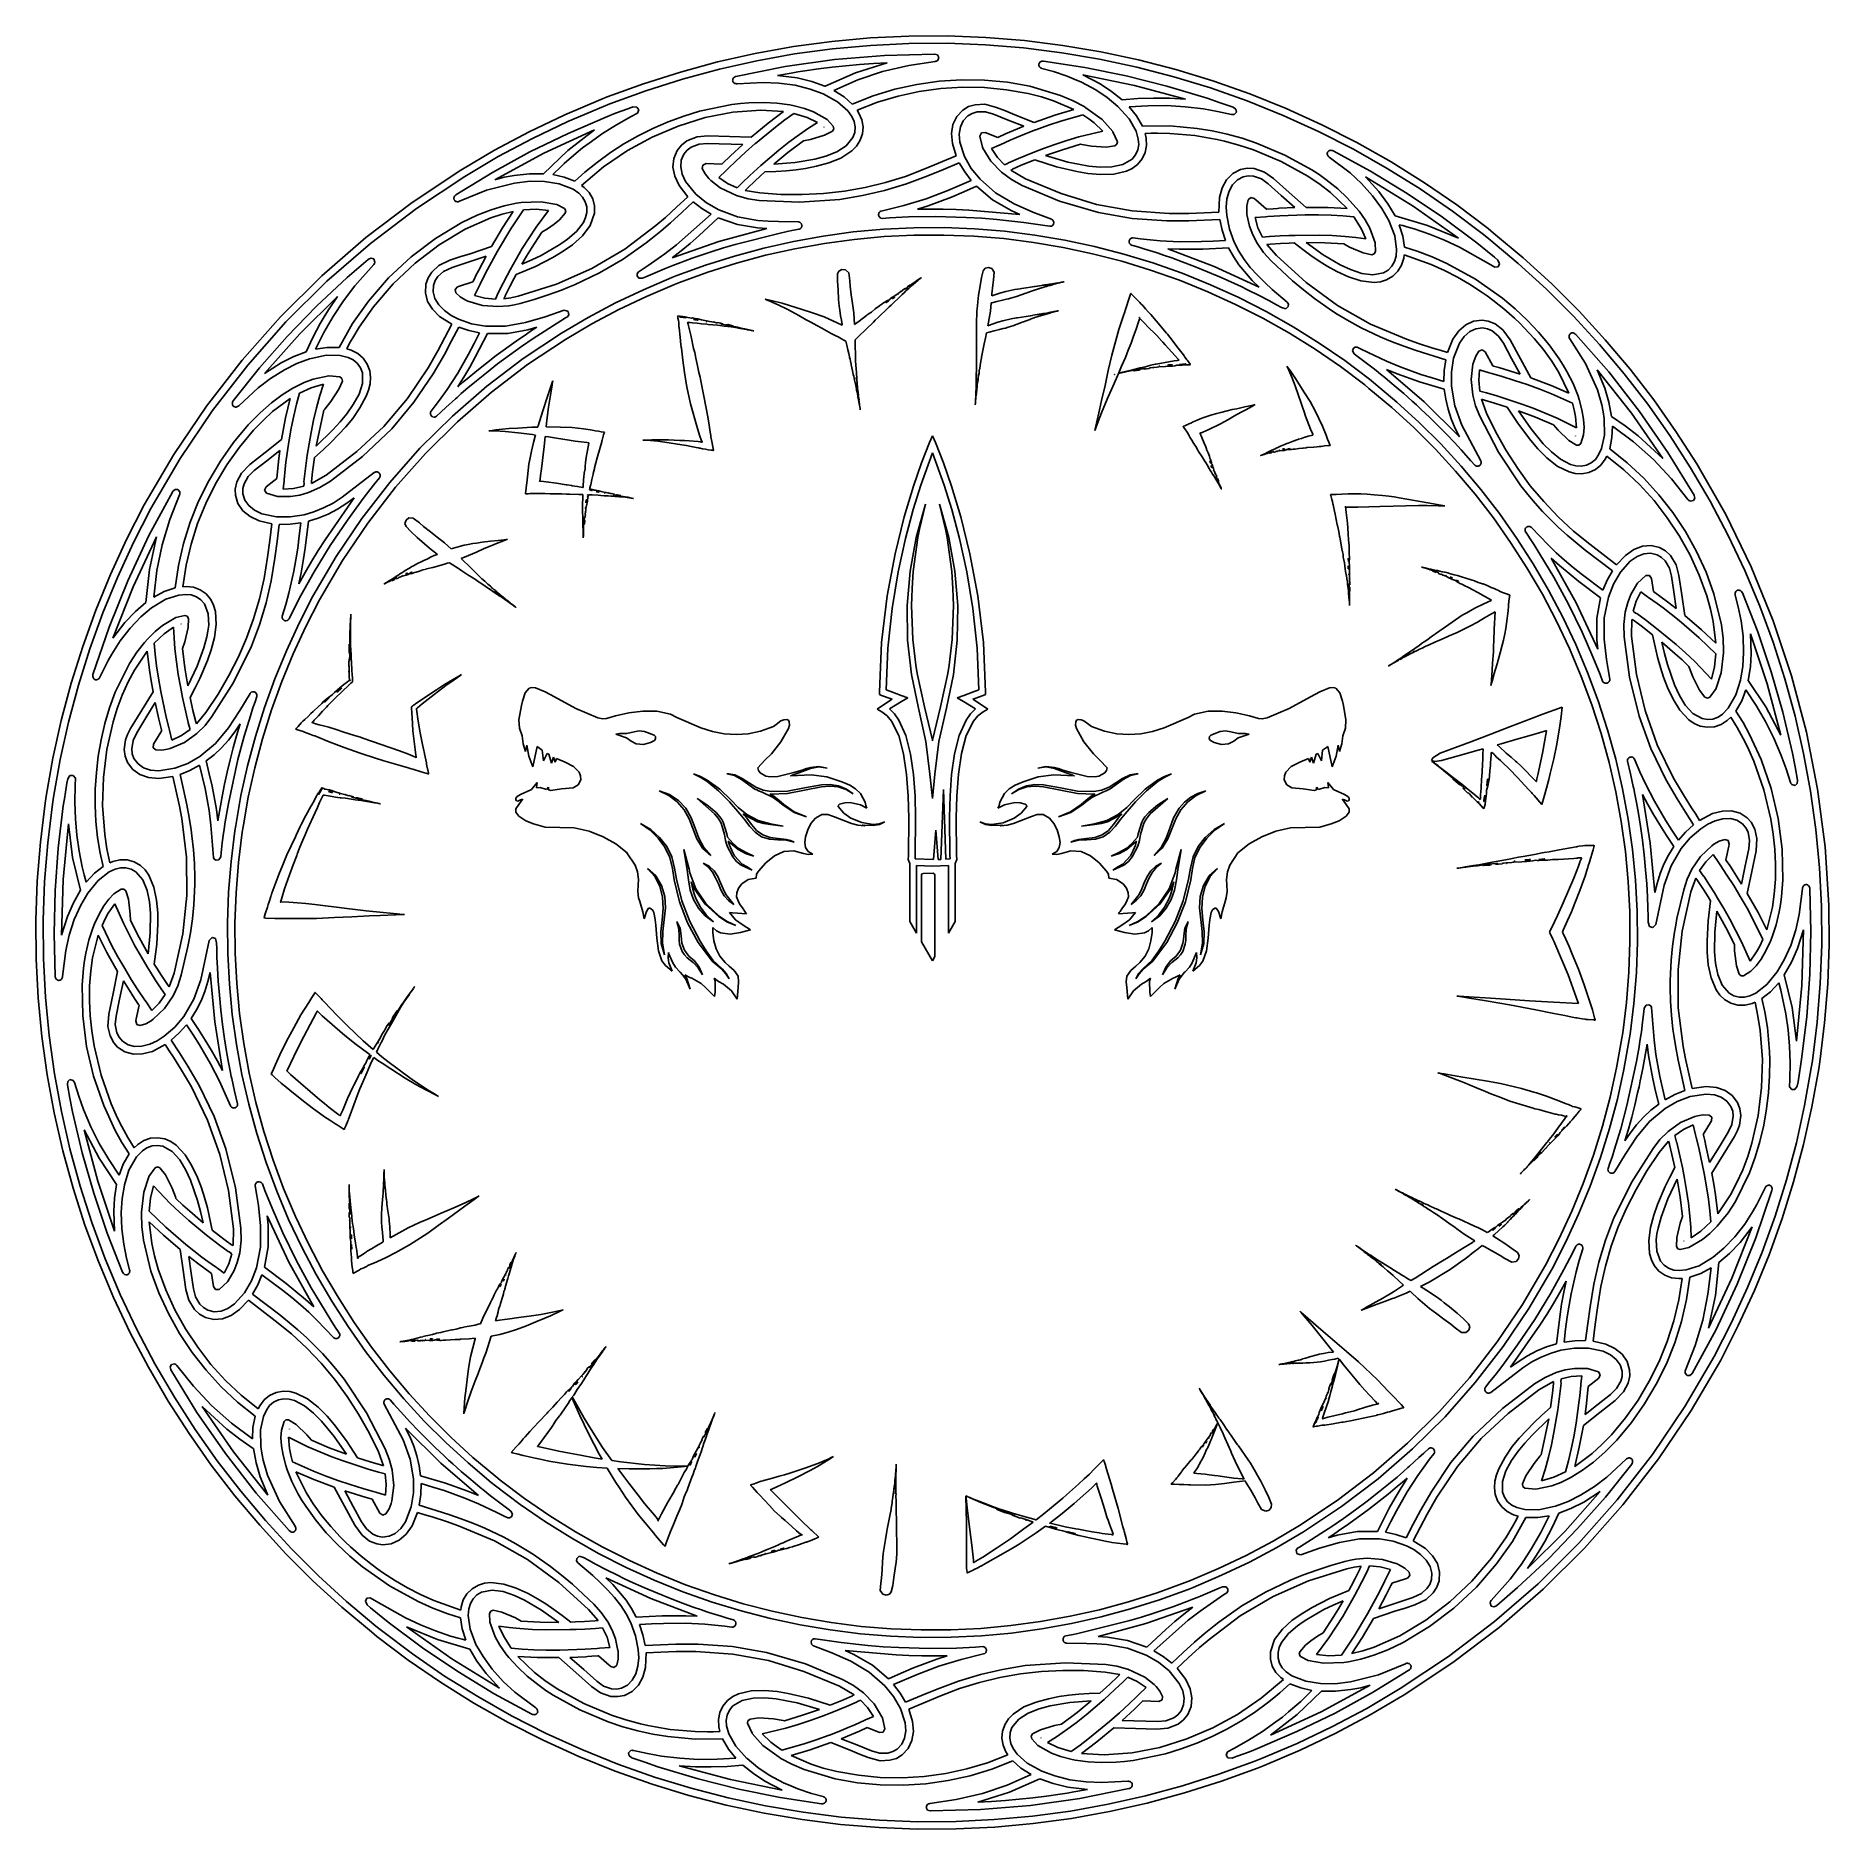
# Model space of a CAD drawing. Extents: x 0 to 238, y 0 to 238.
import ezdxf

# ---------------------------------------------------------------- set-up
doc = ezdxf.new("R2010")
doc.units = 0

msp = doc.modelspace()

# ---------------------------------------------------------------- linework, layer by layer
at = {"layer": 'Layer 1'}
for p, q in [((120.731932, 237.520184), (115.62006, 237.495543)), ((125.842451, 237.323447), (120.731932, 237.520184)), ((95.3032, 235.187), (90.314084, 234.061632)), ((100.348406, 236.095251), (95.3032, 235.187)), ((105.42109, 236.782885), (100.348406, 236.095251)), ((100.502128, 235.120634), (105.532403, 235.802502)), ((110.514044, 237.249713), (105.42109, 236.782885)), ((105.532403, 235.802502), (110.582778, 236.265413)), ((115.62006, 237.495543), (110.514044, 237.249713)), ((110.582778, 236.265413), (115.646105, 236.509178)), ((115.646105, 236.509178), (120.715238, 236.533609)), ((120.715238, 236.533609), (125.78303, 236.338515)), ((125.78303, 236.338515), (130.842333, 235.923709)), ((130.944409, 236.905139), (125.842451, 237.323447)), ((130.842333, 235.923709), (135.886, 235.289)), ((136.0306, 236.26507), (130.944409, 236.905139)), ((135.886, 235.289), (140.887654, 234.441403)), ((141.074238, 235.410369), (136.0306, 236.26507)), ((146.0719, 234.33161), (141.074238, 235.410369)), ((90.314084, 234.061632), (85.379499, 232.725956)), ((85.657784, 231.779249), (90.551403, 233.103898)), ((90.551403, 233.103898), (95.4991, 234.22)), ((99.247927, 233.458892), (92.74533, 232.156457)), ((95.4991, 234.22), (100.502128, 235.120634)), ((105.808986, 234.386717), (99.247927, 233.458892)), ((100.949276, 232.740205), (101.853473, 232.87259)), ((101.853473, 232.87259), (103.662573, 233.132858)), ((103.662573, 233.132858), (105.477093, 233.352867)), ((105.477093, 233.352867), (109.113993, 233.723303)), ((112.412342, 234.938118), (105.808986, 234.386717)), ((112.761663, 233.969864), (108.568754, 232.637252)), ((108.874781, 231.685011), (112.164, 232.785)), ((109.113993, 233.723303), (110.937123, 233.857257)), ((110.937123, 233.857257), (112.761663, 233.969864)), ((112.164, 232.785), (115.621133, 233.605163)), ((119.04183, 235.111277), (112.412342, 234.938118)), ((115.621133, 233.605163), (119.13563, 234.12742)), ((119.090762, 235.102497), (119.04183, 235.111277)), ((119.436443, 234.987268), (119.090762, 235.102497)), ((119.13563, 234.12742), (119.209925, 234.148934)), ((119.209925, 234.148934), (119.308818, 234.177546)), ((119.308818, 234.177546), (119.422508, 234.246529)), ((119.422508, 234.246529), (119.465045, 234.278609)), ((119.625663, 234.675868), (119.436443, 234.987268)), ((119.465045, 234.278609), (119.625663, 234.675868)), ((132.850596, 233.785711), (132.838892, 233.753196)), ((132.838892, 233.753196), (132.845383, 233.689905)), ((132.845383, 233.689905), (132.855461, 233.59063)), ((132.852763, 233.820935), (132.850596, 233.785711)), ((132.884519, 233.879025), (132.852763, 233.820935)), ((132.855461, 233.59063), (132.891227, 233.501434)), ((132.931229, 233.963883), (132.884519, 233.879025)), ((132.891227, 233.501434), (132.939995, 233.417496)), ((133.003949, 234.037261), (132.931229, 233.963883)), ((132.939995, 233.417496), (133.010929, 233.344558)), ((133.076401, 234.092209), (133.003949, 234.037261)), ((133.010929, 233.344558), (133.090586, 233.282241)), ((133.1818, 234.137672), (133.076401, 234.092209)), ((133.090586, 233.282241), (133.190891, 233.236238)), ((133.26888, 234.162166), (133.1818, 234.137672)), ((133.190891, 233.236238), (133.255593, 233.206489)), ((133.255593, 233.206489), (134.808663, 232.781592)), ((133.391294, 234.167966), (133.26888, 234.162166)), ((133.458, 234.171), (133.391294, 234.167966)), ((138.962032, 233.329409), (133.458, 234.171)), ((134.808663, 232.781592), (136.589803, 232.172616)), ((144.416937, 232.228557), (138.962032, 233.329409)), ((140.887654, 234.441403), (145.84388, 233.37158)), ((145.84388, 233.37158), (150.74663, 232.097665)), ((151.01796, 233.0453), (146.0719, 234.33161)), ((155.9007, 231.55995), (151.01796, 233.0453)), ((80.50609, 231.181921), (75.7005, 229.43148)), ((85.379499, 232.725956), (80.50609, 231.181921)), ((80.82483, 230.247987), (85.657784, 231.779249)), ((92.309782, 231.678895), (92.300246, 231.614303)), ((92.300246, 231.614303), (92.310271, 231.581303)), ((92.324359, 231.777467), (92.309782, 231.678895)), ((92.310271, 231.581303), (92.310595, 231.546403)), ((92.310595, 231.546403), (92.338775, 231.488855)), ((92.366128, 231.870781), (92.324359, 231.777467)), ((92.338775, 231.488855), (92.382452, 231.39993)), ((92.415387, 231.94952), (92.366128, 231.870781)), ((92.382452, 231.39993), (92.446719, 231.329594)), ((92.683498, 232.130989), (92.415387, 231.94952)), ((92.446719, 231.329594), (92.521663, 231.268251)), ((92.521663, 231.268251), (92.612917, 231.225714)), ((92.612917, 231.225714), (92.709155, 231.195965)), ((92.74533, 232.156457), (92.683498, 232.130989)), ((92.709155, 231.195965), (92.818999, 231.188433)), ((92.818999, 231.188433), (92.890093, 231.182362)), ((92.890093, 231.182362), (96.345936, 231.362079)), ((96.345936, 231.362079), (98.402861, 231.274384)), ((98.24638, 232.283011), (100.04822, 232.58853)), ((100.83016, 231.942002), (98.24638, 232.283011)), ((98.402861, 231.274384), (100.562713, 230.970695)), ((100.04822, 232.58853), (100.949276, 232.740205)), ((100.562713, 230.970695), (102.569273, 230.479629)), ((102.80047, 231.458906), (100.83016, 231.942002)), ((102.569273, 230.479629), (104.303523, 229.854341)), ((104.531, 230.851), (102.80047, 231.458906)), ((104.545, 230.858), (104.531, 230.851)), ((108.568754, 232.637252), (104.545, 230.858)), ((105.69338, 230.303844), (108.874781, 231.685011)), ((113.77045, 230.448461), (110.920957, 229.579573)), ((116.679312, 231.091184), (113.77045, 230.448461)), ((119.63419, 231.504235), (116.679312, 231.091184)), ((117.019567, 230.147551), (119.866, 230.536)), ((122.65587, 231.694581), (119.63419, 231.504235)), ((119.866, 230.536), (122.770713, 230.711647)), ((125.678717, 231.650969), (122.65587, 231.694581)), ((122.770713, 230.711647), (125.676087, 230.664351)), ((125.676087, 230.664351), (128.569318, 230.39481)), ((128.689175, 231.374119), (125.678717, 231.650969)), ((128.569318, 230.39481), (131.4376, 229.903724)), ((131.67369, 230.864751), (128.689175, 231.374119)), ((135.74621, 229.639541), (131.67369, 230.864751)), ((136.589803, 232.172616), (137.533991, 231.80527)), ((137.533991, 231.80527), (138.492053, 231.371921)), ((138.492053, 231.371921), (140.403793, 230.353761)), ((140.99, 231.167), (138.68182, 232.37872)), ((138.68182, 232.37872), (145.538931, 230.954189)), ((142.490711, 230.168077), (140.99, 231.167)), ((140.99, 231.167), (140.99, 231.167)), ((149.813564, 230.870515), (144.416937, 232.228557)), ((145.538931, 230.954189), (152.298, 229.12)), ((155.142763, 229.257358), (149.813564, 230.870515)), ((150.74663, 232.097665), (155.59194, 230.62274)), ((155.59194, 230.62274), (160.449143, 228.90201)), ((160.798408, 229.824927), (155.9007, 231.55995)), ((74.839599, 229.085374), (70.057644, 227.058624)), ((70.45884, 226.160125), (75.20538, 228.16876)), ((75.7005, 229.43148), (74.839599, 229.085374)), ((75.20538, 228.16876), (76.05913, 228.512046)), ((76.05913, 228.512046), (80.82483, 230.247987)), ((79.093159, 228.118888), (78.550019, 227.91485)), ((79.632719, 228.075412), (79.093159, 228.118888)), ((79.860512, 227.708801), (79.632719, 228.075412)), ((92.202779, 228.417403), (87.918159, 227.527295)), ((93.358629, 228.553417), (92.202779, 228.417403)), ((94.448369, 228.633836), (93.358629, 228.553417)), ((96.440839, 228.69404), (94.448369, 228.633836)), ((98.164467, 228.606796), (96.440839, 228.69404)), ((99.873509, 228.366629), (98.164467, 228.606796)), ((100.463466, 228.243944), (99.873509, 228.366629)), ((101.813526, 227.889874), (100.463466, 228.243944)), ((104.303523, 229.854341), (106.207892, 228.801525)), ((107.06003, 229.454432), (105.69338, 230.303844)), ((106.207892, 228.801525), (107.573063, 227.575851)), ((108.14419, 228.488025), (107.06003, 229.454432)), ((110.920957, 229.579573), (108.14419, 228.488025)), ((108.787955, 227.683285), (111.467979, 228.717958)), ((111.467979, 228.717958), (114.216038, 229.540458)), ((114.216038, 229.540458), (117.019567, 230.147551)), ((123.546056, 228.145484), (122.76878, 227.684474)), ((124.41109, 228.40703), (123.546056, 228.145484)), ((125.69309, 228.46046), (124.41109, 228.40703)), ((127.26511, 228.053716), (125.69309, 228.46046)), ((128.42752, 227.588069), (127.26511, 228.053716)), ((131.4376, 229.903724), (133.23039, 229.432281)), ((133.23039, 229.432281), (134.81412, 228.928647)), ((134.81412, 228.928647), (137.47209, 227.779137)), ((137.39442, 228.937793), (135.74621, 229.639541)), ((138.84912, 228.147989), (137.39442, 228.937793)), ((139.089937, 227.999024), (138.84912, 228.147989)), ((140.403793, 230.353761), (141.914839, 229.341598)), ((141.914839, 229.341598), (143.316993, 228.183281)), ((143.88764, 229.028529), (142.490711, 230.168077)), ((143.316993, 228.183281), (143.340889, 228.161604)), ((143.340889, 228.161604), (144.819979, 226.532379)), ((145.96362, 229.220846), (143.88764, 229.028529)), ((144.818783, 228.122162), (147.285847, 228.275713)), ((145.804171, 226.916072), (144.818783, 228.122162)), ((148.05912, 229.291238), (145.96362, 229.220846)), ((147.285847, 228.275713), (149.7554, 228.278897)), ((150.1726, 229.257586), (148.05912, 229.291238)), ((149.7554, 228.278897), (152.220576, 228.131913)), ((152.298, 229.12), (150.1726, 229.257586)), ((152.220576, 228.131913), (154.674513, 227.834962)), ((156.870793, 228.664974), (155.142763, 229.257358)), ((158.593193, 228.055891), (156.870793, 228.664974)), ((158.631993, 228.03324), (158.593193, 228.055891)), ((158.93451, 227.806641), (158.631993, 228.03324)), ((160.449143, 228.90201), (165.22584, 226.975334)), ((165.614928, 227.882209), (160.798408, 229.824927)), ((70.057644, 227.058624), (65.364679, 224.826334)), ((65.8088, 223.945), (70.45884, 226.160125)), ((75.737559, 226.833885), (70.534051, 224.611183)), ((75.045785, 224.57243), (76.919375, 225.74903)), ((76.5809, 227.173), (75.737559, 226.833885)), ((77.418169, 227.489033), (76.5809, 227.173)), ((76.919375, 225.74903), (78.865295, 226.82034)), ((78.550019, 227.91485), (77.418169, 227.489033)), ((78.865295, 226.82034), (79.710804, 227.303978)), ((79.710804, 227.303978), (79.860512, 227.708801)), ((83.758609, 226.124344), (81.743379, 225.253579)), ((85.817519, 226.884994), (83.758609, 226.124344)), ((85.093137, 225.582156), (88.660221, 226.702219)), ((87.918159, 227.527295), (85.817519, 226.884994)), ((88.660221, 226.702219), (92.314091, 227.435035)), ((92.314091, 227.435035), (96.016931, 227.701537)), ((96.988421, 225.95112), (94.770571, 224.12067)), ((96.016931, 227.701537), (99.049121, 227.49773)), ((99.049121, 227.49773), (96.988421, 225.95112)), ((97.977359, 225.447991), (99.216279, 226.384161)), ((99.216279, 226.384161), (100.418, 227.225)), ((100.418, 227.225), (100.41853, 227.22542)), ((100.41853, 227.22542), (102.16238, 226.701955)), ((102.999136, 227.450186), (101.813526, 227.889874)), ((102.16238, 226.701955), (103.54252, 226.050386)), ((103.54252, 226.050386), (102.34359, 225.288387)), ((104.809916, 226.424716), (102.999136, 227.450186)), ((105.621936, 225.545391), (104.809916, 226.424716)), ((107.573063, 227.575851), (108.102435, 226.820295)), ((108.102435, 226.820295), (108.407722, 226.159942)), ((108.407722, 226.159942), (108.534054, 225.455011)), ((109.032077, 227.293071), (108.787955, 227.683285)), ((109.421835, 226.410391), (109.032077, 227.293071)), ((109.573832, 225.472707), (109.421835, 226.410391)), ((121.485798, 225.797382), (121.29226, 224.585775)), ((121.979219, 226.843395), (121.485798, 225.797382)), ((122.76878, 227.684474), (121.979219, 226.843395)), ((122.462152, 225.458554), (122.837553, 226.278521)), ((122.837553, 226.278521), (123.436684, 226.920713)), ((123.436684, 226.920713), (124.021038, 227.25525)), ((124.021038, 227.25525), (124.667804, 227.442541)), ((124.667804, 227.442541), (125.783158, 227.453557)), ((125.783158, 227.453557), (126.855904, 227.148025)), ((126.855904, 227.148025), (128.785414, 226.37052)), ((129.65582, 227.083137), (128.42752, 227.588069)), ((128.785414, 226.37052), (130.857874, 225.539856)), ((132.22367, 226.067957), (129.65582, 227.083137)), ((134.98054, 227.034799), (132.22367, 226.067957)), ((132.437973, 225.081149), (134.155653, 225.707789)), ((134.155653, 225.707789), (135.757423, 226.232231)), ((137.47209, 227.779137), (134.98054, 227.034799)), ((135.757423, 226.232231), (138.699503, 227.061865)), ((138.699503, 227.061865), (139.486, 226.534)), ((141.223577, 226.422394), (139.089937, 227.999024)), ((139.486, 226.534), (139.48629, 226.53427)), ((139.48629, 226.53427), (140.188309, 225.983872)), ((140.188309, 225.983872), (141.319719, 224.898732)), ((142.653297, 224.835194), (141.223577, 226.422394)), ((144.819979, 226.532379), (145.735939, 224.895474)), ((146.575593, 225.563092), (145.804171, 226.916072)), ((154.674513, 227.834962), (156.523223, 227.500995)), ((156.523223, 227.500995), (158.367223, 227.090732)), ((158.367223, 227.090732), (158.445799, 227.085257)), ((158.445799, 227.085257), (158.702816, 227.111755)), ((158.702816, 227.111755), (158.712355, 227.114791)), ((158.712355, 227.114791), (159.013427, 227.436998)), ((159.013427, 227.436998), (158.93451, 227.806641)), ((165.22584, 226.975334), (169.915487, 224.845516)), ((170.343659, 225.734624), (165.614928, 227.882209)), ((174.978, 223.385), (170.343659, 225.734624)), ((65.364679, 224.826334), (60.779769, 222.386609)), ((61.259125, 221.52375), (65.8088, 223.945)), ((70.534051, 224.611183), (65.447052, 222.140966)), ((67.295489, 221.974561), (73.99579, 225.056375)), ((73.99579, 225.056375), (70.455368, 222.345293)), ((72.428622, 222.681616), (73.284105, 223.32771)), ((73.284105, 223.32771), (75.045785, 224.57243)), ((79.781739, 224.281482), (77.908859, 223.222092)), ((78.370191, 222.352495), (81.650555, 224.117898)), ((81.743379, 225.253579), (79.781739, 224.281482)), ((81.650555, 224.117898), (85.093137, 225.582156)), ((86.238791, 223.610427), (85.524601, 223.057336)), ((87.592206, 224.13693), (86.238791, 223.610427)), ((89.038521, 224.267739), (87.592206, 224.13693)), ((87.859618, 223.180097), (88.969514, 223.273634)), ((88.969514, 223.273634), (93.665204, 223.138921)), ((91.865941, 224.178218), (89.038521, 224.267739)), ((94.770571, 224.12067), (91.865941, 224.178218)), ((93.999942, 222.101542), (95.302112, 223.257452)), ((95.302112, 223.257452), (95.311425, 223.26558)), ((95.311425, 223.26558), (95.317549, 223.270731)), ((95.317549, 223.270731), (97.977359, 225.447991)), ((99.752, 223.437887), (98.42236, 222.379527)), ((99.623647, 222.071117), (101.668687, 223.612627)), ((101.15593, 224.470567), (99.752, 223.437887)), ((102.34359, 225.288387), (101.15593, 224.470567)), ((101.668687, 223.612627), (102.599438, 223.799091)), ((102.599438, 223.799091), (104.479253, 224.363728)), ((104.39047, 225.407597), (104.407, 225.418)), ((104.409328, 225.415886), (104.39047, 225.407597)), ((104.407, 225.418), (104.409328, 225.415886)), ((104.479253, 224.363728), (105.507218, 224.916581)), ((105.507218, 224.916581), (105.684635, 225.209083)), ((105.684635, 225.209083), (105.621936, 225.545391)), ((108.242677, 224.053085), (107.352802, 222.963968)), ((108.479638, 224.740919), (108.242677, 224.053085)), ((108.534054, 225.455011), (108.479638, 224.740919)), ((108.693574, 222.907816), (109.15812, 223.619491)), ((109.15812, 223.619491), (109.486462, 224.52681)), ((109.486462, 224.52681), (109.573832, 225.472707)), ((121.29226, 224.585775), (121.40235, 223.247914)), ((122.314671, 224.494716), (122.462152, 225.458554)), ((122.399294, 223.420913), (122.314671, 224.494716)), ((123.003935, 221.556923), (122.399294, 223.420913)), ((125.283463, 224.670053), (125.058143, 224.257348)), ((125.058143, 224.257348), (125.400456, 222.774248)), ((125.76558, 224.718225), (125.283463, 224.670053)), ((127.41526, 224.045634), (125.76558, 224.718225)), ((128.452, 224.524), (127.41526, 224.045634)), ((127.747425, 223.10573), (129.045955, 223.705452)), ((129.497564, 224.979055), (128.452, 224.524)), ((129.045955, 223.705452), (129.917044, 224.074263)), ((130.857874, 225.539856), (129.497564, 224.979055)), ((129.917044, 224.074263), (131.160134, 224.590035)), ((131.160134, 224.590035), (132.423224, 225.075621)), ((132.423224, 225.075621), (132.432328, 225.079036)), ((132.432328, 225.079036), (132.437973, 225.081149)), ((136.549459, 223.672867), (134.976679, 223.151191)), ((138.173019, 224.146698), (136.549459, 223.672867)), ((141.319719, 224.898732), (138.173019, 224.146698)), ((142.664947, 224.818992), (142.653297, 224.835194)), ((143.261243, 223.504962), (142.664947, 224.818992)), ((143.202842, 223.165229), (143.261243, 223.504962)), ((145.735939, 224.895474), (146.031324, 223.843174)), ((146.031324, 223.843174), (146.087678, 223.117857)), ((150.208924, 225.586262), (146.575593, 225.563092)), ((146.932879, 224.58649), (147.751131, 224.621169)), ((147.069, 223.970848), (146.932879, 224.58649)), ((147.127417, 223.007336), (147.069, 223.970848)), ((147.751131, 224.621169), (148.568728, 224.6261)), ((148.568728, 224.6261), (150.214498, 224.596297)), ((153.827983, 225.263697), (150.208924, 225.586262)), ((150.214498, 224.596297), (153.514238, 224.310406)), ((153.514238, 224.310406), (155.477618, 223.987603)), ((155.820943, 224.925719), (153.827983, 225.263697)), ((155.477618, 223.987603), (156.458277, 223.796804)), ((156.816126, 224.726899), (155.820943, 224.925719)), ((156.458277, 223.796804), (157.430427, 223.567151)), ((157.80296, 224.48966), (156.816126, 224.726899)), ((157.430427, 223.567151), (159.365627, 223.049646)), ((159.7671, 223.956116), (157.80296, 224.48966)), ((161.701, 223.313), (159.7671, 223.956116)), ((165.453651, 221.739162), (161.701, 223.313)), ((169.915487, 224.845516), (174.51154, 222.51536)), ((179.507663, 220.823365), (174.978, 223.385)), ((60.779769, 222.386609), (56.301599, 219.749694)), ((56.8207, 218.91), (61.259125, 221.52375)), ((65.447052, 222.140966), (60.485381, 219.427783)), ((60.80499, 218.472415), (67.295489, 221.974561)), ((70.455368, 222.345293), (67.2339, 219.262)), ((69.999058, 220.604229), (71.599098, 222.002519)), ((71.599098, 222.002519), (72.428622, 222.681616)), ((76.109789, 222.057362), (74.387069, 220.802072)), ((75.216065, 220.191395), (78.370191, 222.352495)), ((77.908859, 223.222092), (76.109789, 222.057362)), ((84.502345, 221.300571), (84.401257, 220.14628)), ((84.9553, 222.356), (84.502345, 221.300571)), ((85.524601, 223.057336), (84.9553, 222.356)), ((85.435847, 220.162034), (85.506233, 221.058805)), ((85.506233, 221.058805), (85.847574, 221.868948)), ((85.847574, 221.868948), (86.274825, 222.39053)), ((86.274825, 222.39053), (86.814684, 222.794441)), ((86.814684, 222.794441), (87.859618, 223.180097)), ((92.029724, 221.639131), (90.977034, 220.627361)), ((91.702652, 219.945515), (92.736032, 220.938372)), ((93.665204, 223.138921), (92.029724, 221.639131)), ((92.736032, 220.938372), (93.999942, 222.101542)), ((98.42236, 222.379527), (96.05034, 220.349767)), ((97.757807, 220.533827), (99.623647, 222.071117)), ((103.181097, 221.208055), (100.598717, 220.768353)), ((104.630123, 221.590768), (103.181097, 221.208055)), ((106.084655, 222.159634), (104.630123, 221.590768)), ((105.057738, 220.693941), (106.65264, 221.341111)), ((107.352802, 222.963968), (106.084655, 222.159634)), ((106.65264, 221.341111), (108.103061, 222.299832)), ((108.103061, 222.299832), (108.693574, 222.907816)), ((121.896391, 221.610744), (117.777431, 219.898594)), ((121.40235, 223.247914), (121.896391, 221.610744)), ((123.912861, 219.958225), (123.003935, 221.556923)), ((125.400456, 222.774248), (125.461258, 222.632437)), ((125.461258, 222.632437), (126.511085, 220.909697)), ((126.511085, 220.909697), (127.915958, 219.461837)), ((126.600896, 222.58194), (127.622466, 223.047369)), ((127.369963, 221.431954), (126.600896, 222.58194)), ((128.319556, 220.42587), (127.369963, 221.431954)), ((127.622466, 223.047369), (127.631246, 223.051543)), ((127.631246, 223.051543), (127.746124, 223.105351)), ((127.746124, 223.105351), (127.747425, 223.10573)), ((130.142529, 221.278426), (128.840419, 220.709116)), ((132.104879, 222.083512), (130.142529, 221.278426)), ((130.536265, 220.375891), (132.311225, 221.09915)), ((133.487299, 222.62312), (132.104879, 222.083512)), ((132.311225, 221.09915), (135.191, 220.187)), ((134.976679, 223.151191), (133.487299, 222.62312)), ((133.749711, 221.656684), (135.977641, 222.444916)), ((136.693531, 220.813179), (133.749711, 221.656684)), ((135.977641, 222.444916), (138.353941, 223.163408)), ((138.353941, 223.163408), (138.564846, 223.123417)), ((138.564846, 223.123417), (139.817316, 222.91273)), ((139.817316, 222.91273), (141.776136, 222.798501)), ((141.776136, 222.798501), (142.932316, 222.951584)), ((142.932316, 222.951584), (143.202842, 223.165229)), ((145.204941, 221.196904), (143.991491, 220.487624)), ((145.664036, 221.761255), (145.204941, 221.196904)), ((145.961765, 222.412729), (145.664036, 221.761255)), ((145.91505, 220.477508), (146.535899, 221.216639)), ((146.087678, 223.117857), (145.961765, 222.412729)), ((146.535899, 221.216639), (146.944869, 222.074591)), ((146.944869, 222.074591), (147.127417, 223.007336)), ((159.365627, 223.049646), (161.270207, 222.421812)), ((161.270207, 222.421812), (164.964736, 220.881626)), ((164.964736, 220.881626), (168.474087, 218.956482)), ((169.020293, 219.779972), (165.453651, 221.739162)), ((171.081468, 222.054822), (171.057733, 221.958638)), ((171.057733, 221.958638), (171.061685, 221.86353)), ((171.061685, 221.86353), (171.079676, 221.768421)), ((171.079676, 221.768421), (171.122213, 221.677263)), ((171.096912, 222.116925), (171.081468, 222.054822)), ((171.119131, 222.143912), (171.096912, 222.116925)), ((171.132678, 222.175611), (171.119131, 222.143912)), ((171.122213, 221.677263), (171.176185, 221.591321)), ((171.256122, 222.28502), (171.132678, 222.175611)), ((171.176185, 221.591321), (171.305208, 221.463)), ((171.34862, 222.329834), (171.256122, 222.28502)), ((171.305208, 221.463), (174.08988, 219.362344)), ((171.436298, 222.358338), (171.34862, 222.329834)), ((171.551233, 222.365656), (171.436298, 222.358338)), ((171.640917, 222.358826), (171.551233, 222.365656)), ((171.757638, 222.322087), (171.640917, 222.358826)), ((171.821138, 222.301984), (171.757638, 222.322087)), ((176.802171, 219.603224), (171.821138, 222.301984)), ((174.51154, 222.51536), (179.003313, 219.975141)), ((56.301599, 219.749694), (49.845061, 215.472444)), ((50.420072, 214.666108), (56.8207, 218.91)), ((60.485381, 219.427783), (55.657859, 216.476185)), ((62.05164, 218.792889), (60.80499, 218.472415)), ((63.34944, 219.032241), (62.05164, 218.792889)), ((65.37744, 219.254197), (63.34944, 219.032241)), ((67.2339, 219.262), (65.37744, 219.254197)), ((67.2339, 219.262), (67.2339, 219.262)), ((68.505065, 219.145353), (68.860222, 219.502621)), ((69.998808, 218.822662), (68.505065, 219.145353)), ((68.860222, 219.502621), (69.234993, 219.872354)), ((69.234993, 219.872354), (69.999058, 220.604229)), ((71.421305, 218.264185), (69.998808, 218.822662)), ((72.746555, 219.462305), (71.421305, 218.264185)), ((72.299671, 217.718845), (75.216065, 220.191395)), ((73.553103, 220.149205), (72.746555, 219.462305)), ((74.387069, 220.802072), (73.553103, 220.149205)), ((84.401257, 220.14628), (84.639589, 218.938829)), ((84.639589, 218.938829), (85.204894, 217.72392)), ((85.629604, 219.208873), (85.435847, 220.162034)), ((86.080689, 218.229558), (85.629604, 219.208873)), ((88.359542, 220.39993), (88.287417, 219.940083)), ((88.287417, 219.940083), (88.647632, 219.252673)), ((88.79457, 220.606282), (88.359542, 220.39993)), ((88.647632, 219.252673), (89.133849, 218.647793)), ((90.89326, 220.546132), (88.79457, 220.606282)), ((89.133849, 218.647793), (89.39905, 218.381508)), ((90.482749, 218.763761), (91.437831, 219.688174)), ((91.641498, 217.969051), (90.482749, 218.763761)), ((90.977034, 220.627361), (90.89326, 220.546132)), ((91.437831, 219.688174), (91.702056, 219.944866)), ((91.702056, 219.944866), (91.702652, 219.945515)), ((94.60046, 219.025277), (93.56621, 218.050632)), ((96.05034, 220.349767), (94.60046, 219.025277)), ((95.280174, 218.309739), (96.584444, 219.496319)), ((96.584444, 219.496319), (98.0263, 219.559)), ((100.598717, 220.768353), (97.757807, 220.533827)), ((98.0263, 219.559), (99.40227, 219.645701)), ((98.0263, 219.559), (98.0263, 219.559)), ((99.40227, 219.645701), (100.71347, 219.787134)), ((100.71347, 219.787134), (101.97114, 219.963466)), ((101.97114, 219.963466), (103.39653, 220.243461)), ((103.39653, 220.243461), (105.057738, 220.693941)), ((115.185546, 218.916782), (112.540819, 218.096522)), ((117.777431, 219.898594), (115.185546, 218.916782)), ((115.314137, 217.916149), (118.139415, 218.981004)), ((118.139415, 218.981004), (120.230245, 219.842283)), ((120.230245, 219.842283), (122.321885, 220.719711)), ((122.321885, 220.719711), (123.054276, 219.499669)), ((123.054276, 219.499669), (123.912775, 218.364821)), ((125.067125, 218.526563), (123.912861, 219.958225)), ((127.133625, 216.713283), (125.067125, 218.526563)), ((127.915958, 219.461837), (129.230903, 218.485392)), ((128.687768, 220.601333), (128.319556, 220.42587)), ((128.840419, 220.709116), (128.687768, 220.601333)), ((129.155313, 219.730337), (129.270033, 219.785175)), ((131.077993, 218.591987), (129.155313, 219.730337)), ((129.270033, 219.785175), (129.376295, 219.865809)), ((129.376295, 219.865809), (130.536265, 220.375891)), ((135.793508, 216.623167), (131.077993, 218.591987)), ((135.191, 220.187), (137.89779, 219.545402)), ((135.191, 220.187), (135.191, 220.187)), ((138.098601, 220.512971), (136.693531, 220.813179)), ((137.89779, 219.545402), (139.33851, 219.302798)), ((139.470611, 220.280716), (138.098601, 220.512971)), ((139.33851, 219.302798), (141.00735, 219.15717)), ((140.962971, 220.1479), (139.470611, 220.280716)), ((142.521561, 220.169913), (140.962971, 220.1479)), ((141.00735, 219.15717), (142.77201, 219.208894)), ((143.991491, 220.487624), (142.521561, 220.169913)), ((142.77201, 219.208894), (144.464055, 219.601247)), ((144.464055, 219.601247), (145.230211, 219.969934)), ((145.230211, 219.969934), (145.91505, 220.477508)), ((158.543232, 219.283302), (157.725777, 218.468834)), ((159.568987, 219.803929), (158.543232, 219.283302)), ((159.157133, 218.455709), (159.939011, 218.859873)), ((160.458068, 219.976829), (159.568987, 219.803929)), ((159.939011, 218.859873), (160.602535, 218.984216)), ((161.362857, 219.935391), (160.458068, 219.976829)), ((160.602535, 218.984216), (161.276071, 218.938664)), ((161.276071, 218.938664), (162.325454, 218.566471)), ((162.737617, 219.469477), (161.362857, 219.935391)), ((162.325454, 218.566471), (163.235271, 217.924624)), ((163.926647, 218.636861), (162.737617, 219.469477)), ((166.008477, 216.772061), (163.926647, 218.636861)), ((168.474087, 218.956482), (170.101007, 217.844472)), ((169.99228, 219.13961), (169.020293, 219.779972)), ((170.878324, 218.499855), (169.99228, 219.13961)), ((174.08988, 219.362344), (175.611556, 217.969528)), ((177.894251, 216.92355), (176.134461, 218.84948)), ((176.134461, 218.84948), (182.41889, 214.973778)), ((181.641767, 216.664915), (176.802171, 219.603224)), ((179.003313, 219.975141), (183.378163, 217.24307)), ((183.919401, 218.068233), (179.507663, 220.823365)), ((55.417747, 216.16937), (55.398023, 216.079906)), ((55.469064, 216.272381), (55.417747, 216.16937)), ((55.519404, 216.347215), (55.469064, 216.272381)), ((55.609006, 216.430776), (55.519404, 216.347215)), ((55.657859, 216.476185), (55.609006, 216.430776)), ((56.125321, 215.608401), (59.686298, 217.086983)), ((59.686298, 217.086983), (63.424821, 218.030491)), ((63.424821, 218.030491), (65.494761, 218.256133)), ((65.494761, 218.256133), (67.367941, 218.241457)), ((67.367941, 218.241457), (69.342767, 217.945091)), ((69.342767, 217.945091), (71.1967, 217.203)), ((71.1967, 217.203), (71.922725, 216.694272)), ((71.922725, 216.694272), (72.434466, 216.176892)), ((72.6377, 217.452072), (72.299671, 217.718845)), ((72.434466, 216.176892), (72.793358, 215.556865)), ((73.304385, 216.755513), (72.6377, 217.452072)), ((73.766224, 215.926248), (73.304385, 216.755513)), ((86.366164, 216.22245), (84.883764, 214.83662)), ((85.204894, 217.72392), (86.366164, 216.22245)), ((87.428149, 216.553978), (86.080689, 218.229558)), ((88.841719, 215.410698), (87.428149, 216.553978)), ((89.39905, 218.381508), (90.66279, 217.401825)), ((90.66279, 217.401825), (92.88844, 216.332025)), ((92.915889, 217.377281), (91.641498, 217.969051)), ((92.88844, 216.332025), (92.925995, 216.320699)), ((93.554938, 218.035948), (92.915889, 217.377281)), ((92.925995, 216.320699), (94.357849, 215.937109)), ((93.556674, 218.037139), (93.554938, 218.035948)), ((93.56621, 218.050632), (93.556674, 218.037139)), ((93.96452, 217.042314), (94.266083, 217.346315)), ((95.8989, 216.712303), (93.96452, 217.042314)), ((94.266083, 217.346315), (94.270364, 217.352925)), ((94.270364, 217.352925), (95.280174, 218.309739)), ((98.706533, 216.527178), (95.8989, 216.712303)), ((101.517817, 216.505018), (98.706533, 216.527178)), ((104.325668, 216.645676), (101.517817, 216.505018)), ((107.123, 216.949), (104.325668, 216.645676)), ((106.510515, 215.870614), (109.490142, 216.358401)), ((109.850791, 217.439898), (107.123, 216.949)), ((109.490142, 216.358401), (112.427864, 217.041097)), ((112.540819, 218.096522), (109.850791, 217.439898)), ((112.427864, 217.041097), (115.314137, 217.916149)), ((120.81234, 217.03686), (117.919415, 215.952871)), ((118.209629, 215.011429), (121.293849, 216.170039)), ((123.912775, 218.364821), (120.81234, 217.03686)), ((121.293849, 216.170039), (122.922769, 216.859378)), ((122.922769, 216.859378), (124.608, 217.599)), ((124.608, 217.599), (126.72777, 215.80486)), ((124.608, 217.599), (124.608, 217.599)), ((129.591855, 215.282533), (127.133625, 216.713283)), ((129.230903, 218.485392), (130.667138, 217.698147)), ((130.667138, 217.698147), (135.607456, 215.639336)), ((140.478783, 215.2067), (135.793508, 216.623167)), ((157.133517, 217.396026), (156.783347, 216.100379)), ((157.725777, 218.468834), (157.133517, 217.396026)), ((157.776971, 215.918603), (158.06175, 216.957481)), ((158.06175, 216.957481), (158.526592, 217.812381)), ((158.526592, 217.812381), (159.157133, 218.455709)), ((163.235271, 217.924624), (164.940381, 216.395144)), ((164.940381, 216.395144), (166.777771, 214.768334)), ((168.256347, 214.805161), (166.008477, 216.772061)), ((170.101007, 217.844472), (171.492357, 216.767792)), ((172.442494, 217.263695), (170.878324, 218.499855)), ((171.492357, 216.767792), (173.699637, 214.635602)), ((173.705984, 216.087816), (172.442494, 217.263695)), ((175.611556, 217.969528), (177.062848, 216.35346)), ((177.062848, 216.35346), (178.292828, 214.6684)), ((179.099411, 215.27144), (177.894251, 216.92355)), ((186.331299, 213.492591), (181.641767, 216.664915)), ((183.378163, 217.24307), (187.629952, 214.323169)), ((188.207021, 215.123663), (183.919401, 218.068233)), ((49.845061, 215.472444), (43.701905, 210.797059)), ((44.329729, 210.02822), (50.420072, 214.666108)), ((55.398023, 216.079906), (55.390002, 215.978024)), ((55.390002, 215.978024), (55.422325, 215.817028)), ((55.422325, 215.817028), (55.442998, 215.789339)), ((55.442998, 215.789339), (55.455111, 215.756717)), ((55.455111, 215.756717), (55.501226, 215.71201)), ((55.501226, 215.71201), (55.572645, 215.642973)), ((55.572645, 215.642973), (55.657182, 215.598266)), ((55.657182, 215.598266), (55.748867, 215.565483)), ((55.748867, 215.565483), (55.849553, 215.55573)), ((55.849553, 215.55573), (55.950696, 215.55963)), ((55.950696, 215.55963), (56.125321, 215.608401)), ((58.468563, 213.762052), (56.429753, 212.797217)), ((60.326293, 214.487317), (58.468563, 213.762052)), ((60.2798, 213.415), (61.79208, 213.914189)), ((62.041293, 215.009752), (60.326293, 214.487317)), ((61.79208, 213.914189), (63.2311, 214.253138)), ((63.2311, 214.253138), (61.82265, 212.113918)), ((63.661063, 215.350981), (62.041293, 215.009752)), ((62.917964, 211.984405), (64.6071, 214.473)), ((64.303635, 215.445703), (63.661063, 215.350981)), ((66.959465, 215.551912), (64.303635, 215.445703)), ((64.6071, 214.473), (64.60716, 214.47297)), ((64.60716, 214.47297), (66.268638, 214.558995)), ((67.92596, 214.413421), (66.26415, 212.164521)), ((66.268638, 214.558995), (67.92596, 214.413421)), ((69.001255, 215.180178), (66.959465, 215.551912)), ((70.019245, 214.655683), (69.001255, 215.180178)), ((69.354773, 213.146464), (70.132012, 214.018908)), ((70.197785, 214.358928), (70.019245, 214.655683)), ((70.132012, 214.018908), (70.197785, 214.358928)), ((72.793358, 215.556865), (72.985695, 214.866762)), ((72.997775, 214.139152), (72.835165, 213.453855)), ((72.985695, 214.866762), (72.997775, 214.139152)), ((73.452496, 212.419468), (74.00554, 214.043582)), ((74.00576, 215.007773), (73.766224, 215.926248)), ((74.00554, 214.043582), (74.00576, 215.007773)), ((84.883764, 214.83662), (83.402834, 213.48596)), ((84.054976, 212.748966), (85.570206, 214.126556)), ((89.439296, 213.913646), (84.8859, 209.825)), ((85.570206, 214.126556), (87.088036, 215.539806)), ((87.088036, 215.539806), (88.216551, 214.658603)), ((88.216551, 214.658603), (89.439296, 213.913646)), ((90.474919, 214.463637), (88.841719, 215.410698)), ((92.959539, 213.547302), (90.474919, 214.463637)), ((94.357849, 215.937109), (95.825215, 215.726904)), ((95.825215, 215.726904), (101.171666, 215.516172)), ((101.171666, 215.516172), (106.510515, 215.870614)), ((111.632518, 213.873804), (111.625417, 213.809158)), ((111.625417, 213.809158), (111.633926, 213.777349)), ((111.643462, 213.97156), (111.632518, 213.873804)), ((111.633926, 213.777349), (111.634414, 213.744022)), ((111.675918, 214.057288), (111.643462, 213.97156)), ((111.718996, 214.138193), (111.675918, 214.057288)), ((111.779581, 214.204413), (111.718996, 214.138193)), ((111.848347, 214.261744), (111.779581, 214.204413)), ((111.932664, 214.299514), (111.848347, 214.261744)), ((111.989345, 214.324981), (111.932664, 214.299514)), ((114.978641, 215.050549), (111.989345, 214.324981)), ((117.919415, 215.952871), (114.978641, 215.050549)), ((116.802019, 214.550227), (118.209629, 215.011429)), ((120.191599, 214.56567), (116.802019, 214.550227)), ((121.885819, 214.519284), (120.191599, 214.56567)), ((122.732846, 214.493924), (121.885819, 214.519284)), ((123.57906, 214.447755), (122.732846, 214.493924)), ((130.33258, 213.863491), (123.57906, 214.447755)), ((126.72777, 215.80486), (129.2022, 214.37834)), ((129.2022, 214.37834), (130.33258, 213.863491)), ((132.077615, 214.186133), (129.591855, 215.282533)), ((134.529665, 213.252348), (132.077615, 214.186133)), ((135.607456, 215.639336), (140.740138, 214.122427)), ((145.223338, 214.332431), (140.478783, 215.2067)), ((140.740138, 214.122427), (145.237766, 213.330995)), ((150.116693, 213.990207), (145.223338, 214.332431)), ((152.718903, 214.005924), (150.116693, 213.990207)), ((154.735923, 214.077128), (152.718903, 214.005924)), ((155.730617, 214.127576), (154.735923, 214.077128)), ((156.70553, 214.167569), (155.730617, 214.127576)), ((156.783347, 216.100379), (156.70553, 214.167569)), ((157.680357, 214.836204), (157.776971, 215.918603)), ((157.735137, 213.750883), (157.680357, 214.836204)), ((160.397703, 215.02811), (160.387808, 214.228386)), ((160.387808, 214.228386), (160.418641, 213.881304)), ((160.567445, 215.809676), (160.397703, 215.02811)), ((160.418641, 213.881304), (160.422922, 213.862934)), ((160.422922, 213.862934), (160.762362, 212.307984)), ((160.918318, 216.115246), (160.567445, 215.809676)), ((161.384075, 215.996518), (160.918318, 216.115246)), ((161.583324, 215.822029), (161.384075, 215.996518)), ((162.989044, 214.566249), (161.583324, 215.822029)), ((163.074772, 214.572915), (162.989044, 214.566249)), ((163.887007, 214.631656), (163.074772, 214.572915)), ((164.445696, 214.670564), (163.887007, 214.631656)), ((164.699191, 214.685804), (164.445696, 214.670564)), ((166.777771, 214.768334), (164.699191, 214.685804)), ((164.783699, 213.68843), (168.108089, 213.801319)), ((168.108089, 213.801319), (169.911659, 213.807172)), ((171.139747, 214.779095), (168.256347, 214.805161)), ((169.911659, 213.807172), (171.571469, 213.756398)), ((173.699637, 214.635602), (171.139747, 214.779095)), ((171.571469, 213.756398), (173.121429, 213.674463)), ((174.859644, 214.804005), (173.705984, 216.087816)), ((175.262919, 214.293434), (174.859644, 214.804005)), ((176.06627, 213.148044), (175.262919, 214.293434)), ((178.292828, 214.6684), (179.22683, 213.05097)), ((180.041, 213.674), (179.099411, 215.27144)), ((182.41889, 214.973778), (188.445861, 210.70872)), ((187.629952, 214.323169), (191.75254, 211.21946)), ((192.364331, 211.993711), (188.207021, 215.123663)), ((56.429753, 212.797217), (52.944734, 210.690046)), ((53.440199, 209.835694), (56.86732, 211.911785)), ((56.86732, 211.911785), (60.2798, 213.415)), ((61.82265, 212.113918), (60.35391, 209.634018)), ((61.145714, 209.006115), (62.917964, 211.984405)), ((66.26415, 212.164521), (64.43367, 209.341271)), ((65.650002, 209.411269), (67.041552, 211.532609)), ((67.041552, 211.532609), (67.780638, 211.974086)), ((67.780638, 211.974086), (68.665652, 212.589564)), ((68.665652, 212.589564), (69.354773, 213.146464)), ((71.609245, 211.623972), (70.437845, 210.591622)), ((72.531833, 212.806414), (71.609245, 211.623972)), ((72.42111, 211.048392), (73.452496, 212.419468)), ((72.835165, 213.453855), (72.531833, 212.806414)), ((82.135184, 212.39947), (78.019827, 209.27994)), ((81.466426, 210.583416), (82.772056, 211.647146)), ((83.402834, 213.48596), (82.135184, 212.39947)), ((82.772056, 211.647146), (84.054976, 212.748966)), ((87.8734, 211.101951), (89.11162, 212.234171)), ((89.11162, 212.234171), (90.374, 213.44)), ((90.374, 213.44), (92.930695, 212.549613)), ((90.374, 213.44), (90.374, 213.44)), ((96.84059, 212.016776), (90.49327, 210.288956)), ((92.930695, 212.549613), (95.60129, 212.10532)), ((95.654409, 213.085288), (92.959539, 213.547302)), ((95.60129, 212.10532), (96.84059, 212.016776)), ((97.019159, 212.991322), (95.654409, 213.085288)), ((98.367599, 212.917301), (97.019159, 212.991322)), ((100.991759, 212.891619), (98.367599, 212.917301)), ((98.441264, 211.365972), (99.528294, 211.605014)), ((99.528294, 211.605014), (100.37001, 211.771593)), ((100.37001, 211.771593), (101.104002, 211.914002)), ((101.046228, 212.881213), (100.991759, 212.891619)), ((101.138673, 212.863716), (101.046228, 212.881213)), ((101.104002, 211.914002), (101.26256, 211.98217)), ((101.218276, 212.826922), (101.138673, 212.863716)), ((101.355377, 212.709495), (101.218276, 212.826922)), ((101.26256, 211.98217), (101.306398, 212.023137)), ((101.306398, 212.023137), (101.382643, 212.104313)), ((101.406694, 212.633414), (101.355377, 212.709495)), ((101.382643, 212.104313), (101.452916, 212.264711)), ((101.442567, 212.541779), (101.406694, 212.633414)), ((101.4637, 212.486994), (101.442567, 212.541779)), ((101.452916, 212.264711), (101.463482, 212.343016)), ((101.463482, 212.343016), (101.472262, 212.409056)), ((101.463753, 212.447438), (101.4637, 212.486994)), ((101.472262, 212.409056), (101.463753, 212.447438)), ((108.284395, 211.552884), (104.302183, 211.013008)), ((112.282522, 211.919414), (108.284395, 211.552884)), ((111.634414, 213.744022), (111.66129, 213.674877)), ((111.66129, 213.674877), (111.690077, 213.600653)), ((111.690077, 213.600653), (111.79943, 213.46182)), ((111.79943, 213.46182), (111.893396, 213.403349)), ((111.893396, 213.403349), (111.947421, 213.373764)), ((111.947421, 213.373764), (112.120067, 213.348728)), ((112.120067, 213.348728), (113.073848, 213.415922)), ((116.290907, 212.11245), (112.282522, 211.919414)), ((113.073848, 213.415922), (115.591518, 213.536817)), ((115.591518, 213.536817), (119.154367, 213.581394)), ((120.30389, 212.131839), (116.290907, 212.11245)), ((119.154367, 213.581394), (123.237258, 213.477426)), ((124.315813, 211.977434), (120.30389, 212.131839)), ((123.237258, 213.477426), (125.308788, 213.357668)), ((128.321017, 211.649084), (124.315813, 211.977434)), ((125.308788, 213.357668), (127.312648, 213.199979)), ((127.312648, 213.199979), (130.854228, 212.80007)), ((132.313845, 211.146639), (128.321017, 211.649084)), ((130.854228, 212.80007), (133.350168, 212.442317)), ((133.350168, 212.442317), (134.295713, 212.296493)), ((134.295713, 212.296493), (134.467818, 212.303755)), ((134.467818, 212.303755), (134.522928, 212.326028)), ((134.522928, 212.326028), (134.622149, 212.374093)), ((134.657116, 213.172798), (134.529665, 213.252348)), ((134.622149, 212.374093), (134.673843, 212.421021)), ((134.718838, 213.109397), (134.657116, 213.172798)), ((134.673843, 212.421021), (134.780433, 212.567776)), ((134.77151, 213.034128), (134.718838, 213.109397)), ((134.806505, 212.949594), (134.77151, 213.034128)), ((134.780433, 212.567776), (134.81176, 212.626247)), ((134.82818, 212.859802), (134.806505, 212.949594)), ((134.81176, 212.626247), (134.816854, 212.665264)), ((134.816854, 212.665264), (134.830782, 212.702167)), ((134.829752, 212.761177), (134.82818, 212.859802)), ((134.830782, 212.702167), (134.829752, 212.761177)), ((145.237766, 213.330995), (149.793168, 213.009547)), ((149.793168, 213.009547), (152.742508, 213.019788)), ((152.742508, 213.019788), (156.821908, 213.183601)), ((156.821908, 213.183601), (157.126183, 211.785238)), ((157.126183, 211.785238), (157.579417, 210.427821)), ((158.09292, 211.929941), (157.735137, 213.750883)), ((158.729885, 210.186923), (158.09292, 211.929941)), ((160.762362, 212.307984), (161.203006, 211.151315)), ((161.495297, 213.467231), (162.869907, 213.559351)), ((161.874684, 212.114783), (161.495297, 213.467231)), ((162.474167, 210.844481), (161.874684, 212.114783)), ((162.869907, 213.559351), (163.183825, 213.585092)), ((163.183825, 213.585092), (163.184039, 213.584982)), ((163.184039, 213.584982), (164.783699, 213.68843)), ((173.121429, 213.674463), (174.572, 213.542)), ((174.572, 213.542), (174.57219, 213.54147)), ((174.57219, 213.54147), (175.560596, 212.02093)), ((175.560596, 212.02093), (176.18545, 210.64101)), ((176.685163, 212.045734), (176.06627, 213.148044)), ((177.394226, 210.104254), (176.685163, 212.045734)), ((179.22683, 213.05097), (179.994157, 211.028555)), ((184.324578, 212.421367), (180.041, 213.674)), ((180.041, 213.674), (180.041, 213.674)), ((181.066666, 210.979928), (180.572778, 212.508928)), ((180.572778, 212.508928), (181.062433, 212.383373)), ((181.062433, 212.383373), (181.572786, 212.247142)), ((181.572786, 212.247142), (182.586446, 211.94688)), ((182.586446, 211.94688), (184.603466, 211.265723)), ((188.445861, 210.70872), (184.324578, 212.421367)), ((190.862138, 210.091784), (186.331299, 213.492591)), ((193.0877, 211.41064), (192.364331, 211.993711)), ((197.010341, 208.122859), (193.0877, 211.41064)), ((43.701905, 210.797059), (37.889092, 205.741489)), ((38.566429, 205.01407), (44.329729, 210.02822)), ((52.944734, 210.690046), (49.705682, 208.239455)), ((50.258828, 207.417815), (53.440199, 209.835694)), ((58.93191, 209.146098), (57.5263, 208.674655)), ((60.35391, 209.634018), (58.93191, 209.146098)), ((59.577684, 206.070915), (61.145714, 209.006115)), ((64.43367, 209.341271), (62.82854, 206.528151)), ((64.997223, 208.347109), (65.650002, 209.411269)), ((69.208133, 209.737605), (66.937783, 208.450615)), ((69.815376, 210.146135), (69.208133, 209.737605)), ((69.73767, 208.903749), (71.11022, 209.863112)), ((70.437845, 210.591622), (69.815376, 210.146135)), ((71.11022, 209.863112), (72.42111, 211.048392)), ((78.019827, 209.27994), (73.664141, 206.714372)), ((77.812359, 207.967446), (80.828839, 210.094306)), ((80.828839, 210.094306), (81.466426, 210.583416)), ((84.8859, 209.825), (83.3194, 208.63815)), ((90.49327, 210.288956), (84.27947, 208.124266)), ((84.27947, 208.124266), (85.47916, 209.04326)), ((85.47916, 209.04326), (86.66509, 210.029931)), ((86.66509, 210.029931), (87.8734, 211.101951)), ((89.588844, 208.958729), (91.087114, 209.435811)), ((91.087114, 209.435811), (92.643534, 209.896962)), ((96.417447, 209.41409), (92.536118, 208.363346)), ((92.643534, 209.896962), (98.441264, 211.365972)), ((100.341545, 210.299936), (96.417447, 209.41409)), ((96.654333, 208.455424), (100.537041, 209.331945)), ((104.302183, 211.013008), (100.341545, 210.299936)), ((100.537041, 209.331945), (104.455509, 210.037493)), ((104.455509, 210.037493), (108.395326, 210.571682)), ((108.395326, 210.571682), (112.350891, 210.934366)), ((112.350891, 210.934366), (116.316607, 211.125395)), ((116.316607, 211.125395), (120.286874, 211.144621)), ((120.286874, 211.144621), (124.256095, 210.991896)), ((124.256095, 210.991896), (128.218669, 210.667072)), ((128.218669, 210.667072), (132.169, 210.17)), ((132.169, 210.17), (136.090649, 209.506173)), ((136.27747, 210.475635), (132.313845, 211.146639)), ((136.090649, 209.506173), (139.981, 208.66523)), ((140.209235, 209.625769), (136.27747, 210.475635)), ((144.10613, 208.612406), (140.209235, 209.625769)), ((144.827048, 210.383488), (144.815937, 210.35206)), ((144.815937, 210.35206), (144.817295, 210.277928)), ((144.817295, 210.277928), (144.81892, 210.198325)), ((144.81892, 210.198325), (144.873812, 210.030555)), ((144.830028, 210.416226), (144.827048, 210.383488)), ((144.859289, 210.474423), (144.830028, 210.416226)), ((144.903454, 210.562428), (144.859289, 210.474423)), ((144.873812, 210.030555), (144.982405, 209.897197)), ((144.96344, 210.63179), (144.903454, 210.562428)), ((145.032043, 210.692967), (144.96344, 210.63179)), ((144.982405, 209.897197), (145.135652, 209.814667)), ((145.111912, 210.734315), (145.032043, 210.692967)), ((145.196502, 210.764552), (145.111912, 210.734315)), ((145.135652, 209.814667), (145.136087, 209.814559)), ((145.136087, 209.814559), (145.136304, 209.814503)), ((145.136304, 209.814503), (145.959055, 209.578565)), ((145.289164, 210.771001), (145.196502, 210.764552)), ((145.351157, 210.775497), (145.289164, 210.771001)), ((146.265556, 210.660184), (145.351157, 210.775497)), ((145.959055, 209.578565), (146.776497, 209.323388)), ((147.164227, 210.54953), (146.265556, 210.660184)), ((146.776497, 209.323388), (148.410347, 208.809081)), ((148.931117, 210.390972), (147.164227, 210.54953)), ((151.495177, 210.251489), (148.931117, 210.390972)), ((156.067802, 206.988724), (149.946, 209.325)), ((149.946, 209.325), (151.44427, 209.267288)), ((151.44427, 209.267288), (154.576159, 209.287786)), ((154.410117, 210.269859), (151.495177, 210.251489)), ((155.962957, 210.329845), (154.410117, 210.269859)), ((154.576159, 209.287786), (157.994, 209.466)), ((157.579417, 210.427821), (155.962957, 210.329845)), ((157.994, 209.466), (158.62438, 208.30305)), ((157.994, 209.466), (157.994, 209.466)), ((159.329703, 209.021533), (158.729885, 210.186923)), ((160.039209, 207.898243), (159.329703, 209.021533)), ((161.203006, 211.151315), (161.783282, 210.058004)), ((161.783282, 210.058004), (162.629282, 208.848404)), ((163.377768, 210.931995), (162.474167, 210.844481)), ((163.066353, 209.909947), (163.476295, 209.94761)), ((164.316593, 208.443057), (163.066353, 209.909947)), ((163.379557, 210.93178), (163.377768, 210.931995)), ((163.394351, 210.935681), (163.379557, 210.93178)), ((164.813881, 211.018654), (163.394351, 210.935681)), ((163.476295, 209.94761), (163.482309, 209.949506)), ((163.482309, 209.949506), (164.870149, 210.034311)), ((165.980631, 211.076148), (164.813881, 211.018654)), ((164.870149, 210.034311), (166.029519, 210.08357)), ((166.80788, 211.101723), (165.980631, 211.076148)), ((166.029519, 210.08357), (166.670304, 210.105019)), ((166.670304, 210.105019), (167.799494, 209.236207)), ((170.04464, 211.120528), (166.80788, 211.101723)), ((167.799494, 209.236207), (168.898, 208.425)), ((170.534213, 208.517226), (168.240233, 210.142896)), ((168.240233, 210.142896), (170.719553, 210.111792)), ((171.72282, 211.071215), (170.04464, 211.120528)), ((170.719553, 210.111792), (173.250823, 209.967486)), ((173.40642, 210.953464), (171.72282, 211.071215)), ((173.250823, 209.967486), (174.006707, 209.554781)), ((174.84221, 210.819346), (173.40642, 210.953464)), ((174.006707, 209.554781), (175.808014, 208.775652)), ((176.18545, 210.64101), (174.84221, 210.819346)), ((177.444569, 208.952034), (177.394226, 210.104254)), ((179.994157, 211.028555), (180.24374, 209.21275)), ((180.24374, 209.21275), (180.162943, 208.323996)), ((181.269657, 209.541208), (181.066666, 210.979928)), ((182.977427, 209.001648), (181.269657, 209.541208)), ((184.603466, 211.265723), (186.592206, 210.463403)), ((186.592206, 210.463403), (188.549786, 209.554761)), ((188.549786, 209.554761), (192.414486, 207.373331)), ((191.570606, 209.520567), (190.862138, 210.091784)), ((192.266283, 208.956623), (191.570606, 209.520567)), ((191.75254, 211.21946), (192.469838, 210.641153)), ((192.469838, 210.641153), (196.35973, 207.380842)), ((44.040176, 207.919596), (41.267866, 205.530456)), ((42.26455, 204.41281), (44.76177, 207.24077)), ((44.079122, 207.94203), (44.040176, 207.919596)), ((44.425817, 208.091715), (44.079122, 207.94203)), ((44.785123, 207.975518), (44.425817, 208.091715)), ((44.76177, 207.24077), (44.86004, 207.387297)), ((44.913334, 207.552792), (44.785123, 207.975518)), ((44.86004, 207.387297), (44.911167, 207.542982)), ((44.911167, 207.542982), (44.913334, 207.552792)), ((49.705682, 208.239455), (46.737791, 205.466645)), ((47.348578, 204.67962), (50.258828, 207.417815)), ((53.40468, 207.110055), (52.459217, 206.243247)), ((54.86854, 207.810124), (53.40468, 207.110055)), ((54.003909, 206.320385), (55.139119, 206.852738)), ((56.15678, 208.235616), (54.86854, 207.810124)), ((55.139119, 206.852738), (59.641549, 208.340388)), ((57.5263, 208.674655), (56.15678, 208.235616)), ((59.641549, 208.340388), (58.675385, 206.493528)), ((63.619657, 205.912775), (66.1917, 206.997)), ((64.382343, 207.277909), (64.997223, 208.347109)), ((65.696453, 207.857353), (64.382343, 207.277909)), ((66.937783, 208.450615), (65.696453, 207.857353)), ((66.1917, 206.997), (68.49251, 208.16461)), ((66.1917, 206.997), (66.1917, 206.997)), ((68.49251, 208.16461), (69.73767, 208.903749)), ((73.664141, 206.714372), (68.981152, 204.649359)), ((74.662679, 206.131146), (77.812359, 207.967446)), ((81.12182, 207.09983), (80.203371, 206.50293)), ((83.3194, 208.63815), (81.12182, 207.09983)), ((82.037668, 206.154611), (83.259578, 206.653963)), ((83.259578, 206.653963), (83.711675, 206.836688)), ((83.711675, 206.836688), (84.399281, 207.114462)), ((84.399281, 207.114462), (85.099674, 207.377332)), ((88.702754, 207.149226), (84.922545, 205.773256)), ((85.099674, 207.377332), (86.949194, 208.06174)), ((86.949194, 208.06174), (89.588844, 208.958729)), ((92.536118, 208.363346), (88.702754, 207.149226)), ((89.020996, 206.214471), (92.813939, 207.415764)), ((92.813939, 207.415764), (96.654333, 208.455424)), ((125.750122, 206.738788), (125.492614, 206.410022)), ((126.197848, 206.845742), (125.750122, 206.738788)), ((126.63324, 206.696302), (126.197848, 206.845742)), ((126.954527, 206.207031), (126.63324, 206.696302)), ((139.981, 208.66523), (143.83556, 207.663655)), ((143.83556, 207.663655), (147.65194, 206.50358)), ((147.960975, 207.441299), (144.10613, 208.612406)), ((151.817342, 206.074394), (147.960975, 207.441299)), ((148.410347, 208.809081), (148.664762, 208.721403)), ((148.664762, 208.721403), (149.376526, 208.476522)), ((149.376526, 208.476522), (150.469736, 208.101751)), ((150.469736, 208.101751), (151.856486, 207.592919)), ((151.856486, 207.592919), (153.462756, 206.982913)), ((153.462756, 206.982913), (155.206446, 206.284253)), ((162.01699, 204.242487), (156.067802, 206.988724)), ((158.62438, 208.30305), (159.353873, 207.18101)), ((159.353873, 207.18101), (161.124553, 205.10524)), ((160.866512, 206.841013), (160.039209, 207.898243)), ((161.796016, 205.821823), (160.866512, 206.841013)), ((162.629282, 208.848404), (163.626305, 207.735474)), ((163.626305, 207.735474), (165.019885, 206.381784)), ((168.270057, 204.845139), (164.316593, 208.443057)), ((168.898, 208.425), (169.98704, 207.694587)), ((168.898, 208.425), (168.898, 208.425)), ((169.98704, 207.694587), (171.06128, 207.020692)), ((172.784733, 207.196806), (170.534213, 208.517226)), ((171.06128, 207.020692), (172.32795, 206.319864)), ((174.137511, 206.55735), (172.784733, 207.196806)), ((175.808014, 208.775652), (176.951287, 208.538031)), ((176.951287, 208.538031), (177.278035, 208.649585)), ((177.278035, 208.649585), (177.444569, 208.952034)), ((179.614567, 207.00172), (179.113426, 206.490394)), ((179.971544, 207.622336), (179.614567, 207.00172)), ((180.162943, 208.323996), (179.971544, 207.622336)), ((180.420274, 206.343048), (180.90761, 207.158048)), ((180.90761, 207.158048), (181.17767, 208.084037)), ((181.17767, 208.084037), (181.23863, 208.508987)), ((181.23863, 208.508987), (184.82313, 207.232237)), ((184.956087, 208.245657), (182.977427, 209.001648)), ((184.82313, 207.232237), (186.57127, 206.44258)), ((186.902887, 207.376574), (184.956087, 208.245657)), ((190.672217, 205.311864), (186.902887, 207.376574)), ((193.204671, 208.191801), (192.266283, 208.956623)), ((192.414486, 207.373331), (193.249485, 206.87333)), ((193.647464, 207.81594), (193.204671, 208.191801)), ((193.249485, 206.87333), (193.675389, 206.946074)), ((193.879811, 207.326728), (193.647464, 207.81594)), ((193.675389, 206.946074), (193.879811, 207.326728)), ((196.35973, 207.380842), (200.102238, 203.955914)), ((200.784362, 204.66908), (197.010341, 208.122859)), ((37.889092, 205.741489), (32.423587, 200.32368)), ((33.146934, 199.641389), (38.566429, 205.01407)), ((41.267866, 205.530456), (37.198552, 201.7219)), ((40.774979, 202.43687), (42.26455, 204.41281)), ((46.737791, 205.466645), (44.066253, 202.392817)), ((44.73482, 201.642585), (47.348578, 204.67962)), ((51.668005, 204.631397), (51.606817, 203.478982)), ((51.966097, 205.485189), (51.668005, 204.631397)), ((52.459217, 206.243247), (51.966097, 205.485189)), ((52.627177, 203.599622), (52.671211, 204.476922)), ((52.671211, 204.476922), (52.902331, 205.109837)), ((52.902331, 205.109837), (53.276123, 205.670442)), ((53.276123, 205.670442), (54.003909, 206.320385)), ((55.87149, 204.293121), (55.535383, 203.9494)), ((56.124796, 204.374683), (55.87149, 204.293121)), ((57.914496, 204.963339), (56.124796, 204.374683)), ((57.951342, 205.041425), (57.914496, 204.963339)), ((58.061835, 205.272977), (57.951342, 205.041425)), ((58.31019, 205.77043), (58.061835, 205.272977)), ((58.120732, 203.113166), (58.724154, 204.357766)), ((58.675385, 206.493528), (58.31019, 205.77043)), ((58.724154, 204.357766), (58.86117, 204.639658)), ((58.86117, 204.639658), (58.861359, 204.639765)), ((58.861359, 204.639765), (59.577684, 206.070915)), ((61.899685, 204.761759), (61.262315, 203.487559)), ((62.440304, 205.792429), (61.899685, 204.761759)), ((62.15642, 203.073594), (62.78317, 204.311114)), ((62.82854, 206.528151), (62.440304, 205.792429)), ((62.78317, 204.311114), (63.320346, 205.342004)), ((63.320346, 205.342004), (63.619657, 205.912775)), ((68.981152, 204.649359), (63.883884, 203.03149)), ((70.491867, 204.188361), (71.358289, 204.542866)), ((71.358289, 204.542866), (74.662679, 206.131146)), ((79.779912, 206.211976), (79.64782, 206.005978)), ((79.64782, 206.005978), (79.650374, 205.733175)), ((79.650374, 205.733175), (79.877317, 205.435462)), ((80.203371, 206.50293), (79.779912, 206.211976)), ((79.877317, 205.435462), (80.349437, 205.420317)), ((80.349437, 205.420317), (80.801078, 205.620083)), ((84.245345, 205.499602), (80.480835, 203.904397)), ((80.801078, 205.620083), (82.037668, 206.154611)), ((80.881955, 203.005399), (84.610595, 204.582221)), ((84.922545, 205.773256), (84.245345, 205.499602)), ((84.610595, 204.582221), (85.280641, 204.853055)), ((85.280641, 204.853055), (89.020996, 206.214471)), ((106.198745, 205.98317), (106.193055, 205.041093)), ((106.193055, 205.041093), (106.257323, 203.901763)), ((106.374372, 206.374739), (106.198745, 205.98317)), ((106.783114, 206.591297), (106.374372, 206.374739)), ((107.243833, 206.549999), (106.783114, 206.591297)), ((107.670191, 206.125862), (107.243833, 206.549999)), ((107.806964, 205.088252), (107.670191, 206.125862)), ((107.861912, 204.360167), (107.806964, 205.088252)), ((108.022149, 203.208107), (107.861912, 204.360167)), ((115.452532, 204.2429), (115.738, 204.468)), ((115.506234, 204.34369), (115.452532, 204.2429)), ((115.602321, 204.307231), (115.464628, 204.199233)), ((115.842044, 204.569061), (115.506234, 204.34369)), ((115.695203, 204.364778), (115.602321, 204.307231)), ((115.620158, 204.079517), (115.996772, 204.43543)), ((115.812088, 204.440645), (115.695203, 204.364778)), ((115.738, 204.468), (115.860738, 204.558658)), ((115.738, 204.468), (115.738, 204.468)), ((115.856659, 204.355605), (115.767791, 204.286892)), ((115.767791, 204.286892), (115.836, 204.354)), ((116.228648, 204.755266), (115.812088, 204.440645)), ((115.836, 204.354), (115.836283, 204.353491)), ((115.836283, 204.353491), (115.870099, 204.371754)), ((115.881168, 204.583694), (115.842044, 204.569061)), ((115.870099, 204.371754), (115.856659, 204.355605)), ((115.860738, 204.558658), (115.881168, 204.583694)), ((115.996772, 204.43543), (116.237318, 204.641734)), ((116.444861, 204.908944), (116.228648, 204.755266)), ((116.237318, 204.641734), (116.500784, 204.864938)), ((116.713962, 205.100008), (116.444861, 204.908944)), ((116.500784, 204.864938), (116.88287, 205.178258)), ((117.106183, 205.372471), (116.713962, 205.100008)), ((116.88287, 205.178258), (116.918258, 205.209147)), ((116.918258, 205.209147), (116.965239, 205.257647)), ((116.965239, 205.257647), (117.152245, 205.398213)), ((117.208438, 205.442485), (117.106183, 205.372471)), ((117.152245, 205.398213), (117.208438, 205.442485)), ((117.277746, 205.493154), (117.225075, 205.454843)), ((117.225075, 205.454843), (117.273033, 205.488991)), ((117.273033, 205.488991), (117.314, 205.519)), ((117.314, 205.519), (117.277746, 205.493154)), ((117.314, 205.519), (117.314, 205.519)), ((125.087335, 204.424754), (124.883749, 203.174774)), ((125.277866, 205.519154), (125.087335, 204.424754)), ((125.492614, 206.410022), (125.277866, 205.519154)), ((126.649606, 203.356806), (126.749095, 204.486426)), ((126.749095, 204.486426), (126.85731, 205.191151)), ((126.85731, 205.191151), (126.954527, 206.207031)), ((132.303533, 204.314965), (131.744451, 204.235308)), ((132.35718, 204.326291), (132.303533, 204.314965)), ((132.620267, 204.368288), (132.35718, 204.326291)), ((132.662318, 204.372299), (132.620267, 204.368288)), ((132.96079, 204.430117), (132.662318, 204.372299)), ((133.258018, 204.476774), (132.96079, 204.430117)), ((133.2992, 204.481109), (133.258018, 204.476774)), ((133.43489, 204.492542), (133.2992, 204.481109)), ((133.564023, 204.518224), (133.43489, 204.492542)), ((133.533351, 204.241396), (133.66698, 204.283286)), ((133.643627, 204.527981), (133.564023, 204.518224)), ((133.820337, 204.543153), (133.643627, 204.527981)), ((133.66698, 204.283286), (133.804349, 204.31687)), ((133.678495, 204.490991), (133.683, 204.501)), ((133.687809, 204.489204), (133.678495, 204.490991)), ((133.683, 204.501), (133.683096, 204.500202)), ((133.683096, 204.500202), (133.763295, 204.517218)), ((133.843658, 204.515702), (133.687809, 204.489204)), ((133.763295, 204.517218), (133.839105, 204.52589)), ((133.804349, 204.31687), (133.852742, 204.332477)), ((133.886772, 204.547705), (133.820337, 204.543153)), ((133.839105, 204.52589), (133.851354, 204.520144)), ((133.851354, 204.520144), (133.843658, 204.515702)), ((133.852742, 204.332477), (134.059365, 204.39642)), ((133.941339, 204.549274), (133.886772, 204.547705)), ((134.003874, 204.570571), (133.941339, 204.549274)), ((134.091606, 204.58878), (134.003874, 204.570571)), ((134.059365, 204.39642), (134.362009, 204.478299)), ((134.183401, 204.602761), (134.091606, 204.58878)), ((134.097587, 204.541393), (134.103, 204.551)), ((134.142836, 204.543933), (134.097587, 204.541393)), ((134.102517, 204.55011), (134.153673, 204.567831)), ((134.103, 204.551), (134.102517, 204.55011)), ((134.231704, 204.559432), (134.142836, 204.543933)), ((134.153673, 204.567831), (134.254466, 204.572544)), ((134.326081, 204.62086), (134.183401, 204.602761)), ((134.24601, 204.562466), (134.231704, 204.559432)), ((134.260209, 204.570106), (134.24601, 204.562466)), ((134.254466, 204.572544), (134.260209, 204.570106)), ((134.563537, 204.652017), (134.326081, 204.62086)), ((134.362009, 204.478299), (134.487349, 204.513034)), ((134.487349, 204.513034), (134.659073, 204.561577)), ((134.558791, 204.626897), (134.533109, 204.622181)), ((134.533109, 204.622181), (134.534297, 204.624405)), ((134.534297, 204.624405), (134.559494, 204.629229)), ((134.559494, 204.629229), (134.558791, 204.626897)), ((134.613663, 204.663668), (134.563537, 204.652017)), ((134.772435, 204.688814), (134.613663, 204.663668)), ((134.659073, 204.561577), (134.696518, 204.572089)), ((134.696518, 204.572089), (134.845159, 204.615442)), ((134.756892, 204.699871), (134.746489, 204.697433)), ((134.746489, 204.697433), (134.761447, 204.698516)), ((134.768, 204.701), (134.756892, 204.699871)), ((134.761447, 204.698516), (134.768, 204.701)), ((134.768, 204.701), (134.768, 204.701)), ((134.865317, 204.703489), (134.772435, 204.688814)), ((134.845159, 204.615442), (134.993529, 204.657653)), ((134.897882, 204.71243), (134.865317, 204.703489)), ((134.990817, 204.736924), (134.889322, 204.7211)), ((134.889322, 204.7211), (134.897882, 204.71243)), ((135.078332, 204.750039), (134.990817, 204.736924)), ((134.993529, 204.657653), (135.146341, 204.695858)), ((135.027935, 204.721969), (135.078332, 204.750039)), ((135.066411, 204.728361), (135.027935, 204.721969)), ((135.197644, 204.75318), (135.066411, 204.728361)), ((135.146341, 204.695858), (135.208876, 204.712763)), ((135.273561, 204.769004), (135.197644, 204.75318)), ((135.208093, 204.765427), (135.366053, 204.79832)), ((135.256049, 204.785532), (135.208093, 204.765427)), ((135.208876, 204.712763), (135.434899, 204.772481)), ((135.429562, 204.814686), (135.256049, 204.785532)), ((135.320055, 204.77606), (135.273561, 204.769004)), ((135.318152, 204.752452), (135.359757, 204.76356)), ((135.366694, 204.76264), (135.318152, 204.752452)), ((135.379499, 204.785813), (135.320055, 204.77606)), ((135.359757, 204.76356), (135.375799, 204.765567)), ((135.366053, 204.79832), (135.432, 204.811)), ((135.375799, 204.765567), (135.366694, 204.76264)), ((135.608883, 204.834149), (135.379499, 204.785813)), ((135.446091, 204.815445), (135.429562, 204.814686)), ((135.432, 204.811), (135.446091, 204.815445)), ((135.434899, 204.772481), (135.575728, 204.807542)), ((135.575728, 204.807542), (135.729189, 204.844984)), ((135.725723, 204.857723), (135.608883, 204.834149)), ((135.870949, 204.887038), (135.725723, 204.857723)), ((135.729189, 204.844984), (135.948549, 204.896348)), ((136.080389, 204.928386), (135.870949, 204.887038)), ((135.948549, 204.896348), (135.969411, 204.901442)), ((135.969411, 204.901442), (135.999648, 204.909841)), ((135.999648, 204.909841), (136.102879, 204.931897)), ((136.134471, 204.938953), (136.080389, 204.928386)), ((136.102879, 204.931897), (136.134471, 204.938953)), ((136.172263, 204.947398), (136.143652, 204.941545)), ((136.143652, 204.941545), (136.1695, 204.946749)), ((136.1695, 204.946749), (136.185, 204.95)), ((136.185, 204.95), (136.172263, 204.947398)), ((136.185, 204.95), (136.191827, 204.951355)), ((136.191827, 204.951355), (136.185, 204.95)), ((136.185, 204.95), (136.185, 204.95)), ((147.65194, 206.50358), (151.46783, 205.150997)), ((151.46783, 205.150997), (155.22068, 203.63718)), ((155.609988, 204.544515), (151.817342, 206.074394)), ((155.206446, 206.284253), (157.005046, 205.510922)), ((159.333753, 202.853873), (155.609988, 204.544515)), ((157.005046, 205.510922), (158.787326, 204.703505)), ((158.787326, 204.703505), (159.639354, 204.311719)), ((159.639354, 204.311719), (160.480474, 203.897609)), ((161.124553, 205.10524), (162.01699, 204.242487)), ((162.779331, 204.870969), (161.796016, 205.821823)), ((163.764215, 203.947914), (162.779331, 204.870969)), ((165.019885, 206.381784), (165.733932, 205.732815)), ((165.733932, 205.732815), (166.45134, 205.08645)), ((166.45134, 205.08645), (167.89028, 203.88215)), ((172.397998, 201.825976), (168.270057, 204.845139)), ((172.32795, 206.319864), (173.887066, 205.594998)), ((173.887066, 205.594998), (175.52255, 205.064464)), ((175.615289, 206.05643), (174.137511, 206.55735)), ((175.52255, 205.064464), (177.25167, 204.866731)), ((177.103989, 205.855648), (175.615289, 206.05643)), ((178.489533, 206.116606), (177.103989, 205.855648)), ((177.25167, 204.866731), (178.096407, 204.949392)), ((178.096407, 204.949392), (178.90937, 205.193327)), ((179.113426, 206.490394), (178.489533, 206.116606)), ((178.90937, 205.193327), (179.744561, 205.675866)), ((179.744561, 205.675866), (180.420274, 206.343048)), ((186.57127, 206.44258), (188.28798, 205.562984)), ((188.28798, 205.562984), (189.89728, 204.625135)), ((189.89728, 204.625135), (191.46025, 203.604165)), ((194.251727, 202.778144), (190.672217, 205.311864)), ((204.404501, 201.054331), (200.784362, 204.66908)), ((34.9855, 198.05667), (39.95823, 202.997626)), ((39.95823, 202.997626), (38.77268, 201.225156)), ((39.411385, 200.374796), (40.774979, 202.43687)), ((44.066253, 202.392817), (41.97011, 199.421489)), ((51.606817, 203.478982), (51.903251, 202.360921)), ((51.903251, 202.360921), (52.534987, 201.309653)), ((52.86822, 202.730405), (52.627177, 203.599622)), ((53.375654, 201.898122), (52.86822, 202.730405)), ((54.130791, 201.131622), (53.375654, 201.898122)), ((55.535383, 203.9494), (55.624658, 203.491286)), ((55.624658, 203.491286), (56.214402, 202.953685)), ((56.214402, 202.953685), (56.900128, 202.545526)), ((56.900128, 202.545526), (57.216499, 202.39721)), ((57.216499, 202.39721), (57.234651, 202.391566)), ((57.234651, 202.391566), (59.183033, 201.807569)), ((59.481835, 202.768515), (58.120732, 203.113166)), ((60.880392, 202.644325), (59.481835, 202.768515)), ((61.257249, 203.47125), (60.880392, 202.644325)), ((61.258333, 203.472712), (61.257249, 203.47125)), ((61.262315, 203.487559), (61.258333, 203.472712)), ((61.98407, 202.690695), (62.155065, 203.067416)), ((62.93154, 202.825572), (61.98407, 202.690695)), ((62.155065, 203.067416), (62.15642, 203.073594)), ((62.68269, 201.780852), (63.413185, 201.915294)), ((63.883884, 203.03149), (62.93154, 202.825572)), ((63.413185, 201.915294), (64.147309, 202.08301)), ((64.147309, 202.08301), (66.013879, 202.616771)), ((66.013879, 202.616771), (67.854599, 203.204721)), ((67.854599, 203.204721), (69.623219, 203.840034)), ((69.623219, 203.840034), (70.491867, 204.188361)), ((76.785525, 202.147582), (73.176132, 200.22604)), ((80.480835, 203.904397), (76.785525, 202.147582)), ((77.229075, 201.265471), (80.881955, 203.005399)), ((96.770466, 202.605397), (96.619442, 202.646159)), ((96.619442, 202.646159), (96.807369, 202.572721)), ((97.425992, 202.45784), (96.770466, 202.605397)), ((96.807369, 202.572721), (97.2374, 202.385)), ((97.2374, 202.385), (98.32985, 201.888854)), ((97.2374, 202.385), (97.2374, 202.385)), ((98.851592, 202.10003), (97.425992, 202.45784)), ((98.32985, 201.888854), (99.63028, 201.264432)), ((99.820762, 201.820684), (98.851592, 202.10003)), ((106.257323, 203.901763), (106.344188, 202.603883)), ((106.344188, 202.603883), (106.43208, 201.719789)), ((108.196311, 202.058757), (108.022149, 203.208107)), ((108.337854, 200.859177), (108.196311, 202.058757)), ((112.079711, 201.98078), (111.813048, 201.821516)), ((112.303513, 202.163942), (112.079711, 201.98078)), ((112.455676, 202.260507), (112.303513, 202.163942)), ((112.810776, 202.45651), (112.455676, 202.260507)), ((112.60544, 202.220669), (112.744, 202.337)), ((112.615953, 202.192164), (112.60544, 202.220669)), ((112.640718, 202.195362), (112.615953, 202.192164)), ((112.927159, 202.401929), (112.640718, 202.195362)), ((112.744, 202.337), (112.744327, 202.336414)), ((112.744327, 202.336414), (112.893236, 202.425557)), ((112.948362, 202.526467), (112.810776, 202.45651)), ((112.893236, 202.425557), (112.934043, 202.420623)), ((112.934043, 202.420623), (112.927159, 202.401929)), ((113.066983, 202.57773), (112.948362, 202.526467)), ((113.156123, 202.69039), (113.066983, 202.57773)), ((113.309694, 202.816052), (113.156123, 202.69039)), ((113.283476, 201.836487), (113.361237, 201.917484)), ((113.483207, 202.933264), (113.309694, 202.816052)), ((113.361237, 201.917484), (113.697208, 202.257954)), ((113.430417, 202.717038), (113.503, 202.81)), ((113.440498, 202.68859), (113.430417, 202.717038)), ((113.537983, 202.733565), (113.440498, 202.68859)), ((113.764286, 203.104609), (113.483207, 202.933264)), ((113.503, 202.81), (113.503504, 202.809539)), ((113.503504, 202.809539), (113.723513, 202.907024)), ((113.704127, 202.851102), (113.537983, 202.733565)), ((113.697208, 202.257954), (114.21298, 202.727935)), ((113.729527, 202.871475), (113.704127, 202.851102)), ((113.723513, 202.907024), (113.742857, 202.904967)), ((113.742857, 202.904967), (113.729527, 202.871475)), ((114.233943, 203.390836), (113.764286, 203.104609)), ((114.21298, 202.727935), (114.423885, 202.925832)), ((114.319778, 203.465941), (114.233943, 203.390836)), ((114.240694, 203.285912), (114.287023, 203.320431)), ((114.243945, 203.278383), (114.240694, 203.285912)), ((114.291739, 203.312955), (114.243945, 203.278383)), ((114.287023, 203.320431), (114.291739, 203.312955)), ((114.625566, 203.668825), (114.319778, 203.465941)), ((114.423885, 202.925832), (114.708593, 203.200998)), ((114.556807, 203.687754), (114.539089, 203.67193)), ((114.539089, 203.67193), (114.571545, 203.687266)), ((114.58, 203.7), (114.556807, 203.687754)), ((114.571545, 203.687266), (114.58, 203.7)), ((114.58, 203.7), (114.58, 203.7)), ((114.805581, 203.787118), (114.625566, 203.668825)), ((114.708593, 203.200998), (114.770586, 203.260985)), ((114.770586, 203.260985), (115.011671, 203.504619)), ((114.857549, 203.840176), (114.805581, 203.787118)), ((115.008464, 203.988816), (114.811109, 203.860064)), ((114.811109, 203.860064), (114.857549, 203.840176)), ((115.181057, 204.098008), (115.008464, 203.988816)), ((115.011671, 203.504619), (115.253408, 203.746085)), ((115.144479, 203.971152), (115.181057, 204.098008)), ((115.218934, 204.020843), (115.144479, 203.971152)), ((115.464628, 204.199233), (115.218934, 204.020843)), ((115.253408, 203.746085), (115.516766, 203.979483)), ((115.516766, 203.979483), (115.620158, 204.079517)), ((124.773095, 202.316475), (124.715872, 201.786995)), ((124.883749, 203.174774), (124.773095, 202.316475)), ((126.436443, 201.055878), (126.558258, 202.159218)), ((126.558258, 202.159218), (126.634339, 202.174608)), ((126.62923, 203.085915), (126.649606, 203.356806)), ((127.173667, 203.264087), (126.62923, 203.085915)), ((126.634339, 202.174608), (127.293929, 202.326824)), ((127.807679, 203.479651), (127.173667, 203.264087)), ((127.293929, 202.326824), (128.046333, 202.504624)), ((128.486722, 203.68416), (127.807679, 203.479651)), ((128.046333, 202.504624), (128.553054, 202.635112)), ((129.663702, 203.91999), (128.486722, 203.68416)), ((128.553054, 202.635112), (128.860524, 202.708645)), ((128.860524, 202.708645), (129.266616, 202.813395)), ((129.266616, 202.813395), (129.589041, 202.910502)), ((129.589041, 202.910502), (129.90025, 203.003071)), ((130.395252, 204.033725), (129.663702, 203.91999)), ((129.90025, 203.003071), (131.11565, 203.425041)), ((130.546927, 204.058056), (130.395252, 204.033725)), ((131.157638, 204.150828), (130.546927, 204.058056)), ((131.11565, 203.425041), (131.198452, 203.457934)), ((131.744451, 204.235308), (131.157638, 204.150828)), ((131.198452, 203.457934), (131.38898, 203.531791)), ((131.38898, 203.531791), (131.743595, 203.654639)), ((131.743595, 203.654639), (132.004351, 203.739551)), ((132.004351, 203.739551), (132.251561, 203.822081)), ((132.251561, 203.822081), (132.286133, 203.837039)), ((132.286133, 203.837039), (132.416026, 203.889058)), ((132.416026, 203.889058), (132.559302, 203.944007)), ((132.559302, 203.944007), (132.793236, 204.014723)), ((132.793236, 204.014723), (132.843471, 204.027514)), ((132.843471, 204.027514), (132.942367, 204.061544)), ((132.942367, 204.061544), (133.398311, 204.200214)), ((133.398311, 204.200214), (133.533351, 204.241396)), ((144.876096, 202.898406), (144.335234, 201.263306)), ((145.008588, 203.298862), (144.876096, 202.898406)), ((145.041535, 203.3983), (145.008588, 203.298862)), ((145.043595, 203.404478), (145.041535, 203.3983)), ((145.044137, 203.40605), (145.043595, 203.404478)), ((145.045816, 203.404357), (145.044137, 203.40605)), ((145.049285, 203.400891), (145.045816, 203.404357)), ((145.063114, 203.387062), (145.049285, 203.400891)), ((145.090695, 203.359373), (145.063114, 203.387062)), ((145.145751, 203.3041), (145.090695, 203.359373)), ((145.364947, 203.083552), (145.145751, 203.3041)), ((146.222433, 202.212299), (145.364947, 203.083552)), ((146.41886, 201.996845), (146.222433, 202.212299)), ((146.608846, 201.792336), (146.41886, 201.996845)), ((155.22068, 203.63718), (158.905385, 201.964315)), ((158.905385, 201.964315), (162.51684, 200.13459)), ((162.983475, 201.004679), (159.333753, 202.853873)), ((160.480474, 203.897609), (162.015484, 203.136199)), ((162.015484, 203.136199), (163.319, 202.453)), ((163.319, 202.453), (164.33098, 201.909376)), ((165.755715, 202.239604), (163.764215, 203.947914)), ((164.33098, 201.909376), (164.982763, 201.546743)), ((165.908697, 201.980835), (165.755715, 202.239604)), ((165.875149, 201.682105), (165.908697, 201.980835)), ((167.89028, 203.88215), (169.36628, 202.73307)), ((169.36628, 202.73307), (170.855, 201.66381)), ((191.46025, 203.604165), (192.230657, 203.072625)), ((192.230657, 203.072625), (192.980902, 202.513936)), ((192.980902, 202.513936), (194.452242, 201.355046)), ((195.108672, 202.091405), (194.251727, 202.778144)), ((195.936951, 201.37026), (195.108672, 202.091405)), ((200.102238, 203.955914), (203.692146, 200.371355)), ((32.423587, 200.32368), (27.322353, 194.561579)), ((28.088004, 193.927909), (33.146934, 199.641389)), ((37.198552, 201.7219), (33.319479, 197.72424)), ((38.212012, 200.32708), (37.685485, 199.409554)), ((38.177481, 198.232596), (39.411385, 200.374796)), ((38.77268, 201.225156), (38.212012, 200.32708)), ((42.83065, 198.930145), (44.73482, 201.642585)), ((52.534987, 201.309653), (53.479705, 200.357617)), ((53.479705, 200.357617), (55.110115, 199.324177)), ((55.018639, 200.50612), (54.130791, 201.131622)), ((55.984241, 200.008992), (55.018639, 200.50612)), ((57.736651, 199.400891), (55.984241, 200.008992)), ((59.183033, 201.807569), (61.2114, 201.656)), ((61.2114, 201.656), (62.68269, 201.780852)), ((64.879321, 199.546704), (62.201881, 199.067079)), ((67.489981, 200.309144), (64.879321, 199.546704)), ((69.970371, 201.17438), (67.489981, 200.309144)), ((68.56254, 199.170902), (69.542494, 199.772726)), ((69.542494, 199.772726), (70.179918, 200.161696)), ((73.176132, 200.22604), (69.650955, 198.149732)), ((70.450865, 201.06871), (69.970371, 201.17438)), ((70.179918, 200.161696), (70.436357, 200.319425)), ((70.436357, 200.319425), (70.606875, 200.564049)), ((70.515404, 200.994308), (70.450865, 201.06871)), ((70.606875, 200.564049), (70.515404, 200.994308)), ((73.655402, 199.362823), (77.229075, 201.265471)), ((85.024142, 200.396991), (85.021602, 200.361499)), ((85.021602, 200.361499), (85.022525, 200.284223)), ((85.022525, 200.284223), (85.057521, 200.111785)), ((85.026039, 200.413899), (85.024142, 200.396991)), ((85.027123, 200.422137), (85.026039, 200.413899)), ((85.027405, 200.424194), (85.027123, 200.422137)), ((85.030873, 200.42387), (85.027405, 200.424194)), ((85.038838, 200.422459), (85.030873, 200.42387)), ((86.024591, 200.289696), (85.038838, 200.422459)), ((85.057521, 200.111785), (85.110734, 199.826859)), ((85.110734, 199.826859), (85.160969, 199.540742)), ((85.160969, 199.540742), (85.198033, 199.256736)), ((85.303244, 200.265016), (85.310452, 200.290159)), ((85.355483, 200.249192), (85.303244, 200.265016)), ((85.310452, 200.290159), (85.714918, 200.261819)), ((86.10069, 200.169323), (85.355483, 200.249192)), ((85.714918, 200.261819), (86.092127, 200.209201)), ((86.370045, 200.223204), (86.024591, 200.289696)), ((86.092127, 200.209201), (86.141654, 200.175388)), ((86.141654, 200.175388), (86.1006, 200.17)), ((86.1006, 200.17), (86.10069, 200.169323)), ((86.287808, 199.545387), (86.294039, 199.556442)), ((86.312195, 199.5003), (86.287808, 199.545387)), ((86.294039, 199.556442), (86.29545, 199.562022)), ((86.29545, 199.562022), (86.296424, 199.564624)), ((86.296424, 199.564624), (86.3022, 199.565)), ((86.3022, 199.565), (86.323982, 199.575674)), ((86.323982, 199.575674), (86.387764, 199.597241)), ((86.627931, 200.161863), (86.370045, 200.223204)), ((86.387764, 199.597241), (86.478922, 199.565432)), ((86.478922, 199.565432), (86.512898, 199.55026)), ((86.512898, 199.55026), (86.671563, 199.537472)), ((86.847666, 200.146149), (86.627931, 200.161863)), ((86.671563, 199.537472), (86.98873, 199.513032)), ((86.888362, 200.147665), (86.847666, 200.146149)), ((86.918221, 200.150645), (86.888362, 200.147665)), ((86.977016, 200.15498), (86.918221, 200.150645)), ((87.32946, 200.109624), (86.977016, 200.15498)), ((86.98873, 199.513032), (87.627023, 199.45635)), ((87.12589, 199.963405), (87.1813, 199.984)), ((87.274965, 199.917778), (87.12589, 199.963405)), ((87.1813, 199.984), (87.18138, 199.983564)), ((87.18138, 199.983564), (87.419485, 199.97462)), ((87.616355, 199.856536), (87.274965, 199.917778)), ((87.674428, 200.043242), (87.32946, 200.109624)), ((87.419485, 199.97462), (87.746462, 199.867923)), ((87.673578, 199.84819), (87.616355, 199.856536)), ((87.752423, 199.853835), (87.673578, 199.84819)), ((88.190632, 199.927116), (87.674428, 200.043242)), ((87.746462, 199.867923), (87.752423, 199.853835)), ((89.046115, 199.732143), (88.190632, 199.927116)), ((88.812723, 199.67593), (88.827, 199.682)), ((88.910967, 199.658483), (88.812723, 199.67593)), ((88.827, 199.682), (88.82704, 199.681459)), ((88.82704, 199.681459), (88.924407, 199.664932)), ((88.924407, 199.664932), (88.910967, 199.658483)), ((89.249701, 199.706241), (89.046115, 199.732143)), ((89.83543, 199.585616), (89.249701, 199.706241)), ((89.838738, 199.640566), (89.796362, 199.645768)), ((89.796362, 199.645768), (89.845296, 199.630271)), ((90.1759, 199.51387), (89.83543, 199.585616)), ((89.8764, 199.63), (89.838738, 199.640566)), ((89.845296, 199.630271), (89.8764, 199.63)), ((89.8764, 199.63), (89.8764, 199.63)), ((90.313486, 199.501299), (90.1759, 199.51387)), ((90.331693, 199.541561), (90.313486, 199.501299)), ((90.700838, 199.462229), (90.331693, 199.541561)), ((99.63028, 201.264432), (101.07826, 200.47322)), ((101.366552, 201.336072), (99.820762, 201.820684)), ((101.07826, 200.47322), (102.053012, 199.925368)), ((102.892352, 200.851677), (101.366552, 201.336072)), ((102.053012, 199.925368), (102.648548, 199.588855)), ((102.648548, 199.588855), (103.441171, 199.144886)), ((104.434842, 200.304096), (102.892352, 200.851677)), ((106.822352, 199.224116), (104.434842, 200.304096)), ((106.43208, 201.719789), (106.497107, 201.177141)), ((106.497107, 201.177141), (106.597522, 200.455615)), ((106.597522, 200.455615), (106.702918, 199.871782)), ((106.702918, 199.871782), (106.802898, 199.3106)), ((108.439567, 199.286397), (108.337854, 200.859177)), ((109.046375, 199.751826), (108.439567, 199.286397)), ((110.032724, 200.474817), (109.046375, 199.751826)), ((110.123112, 200.552199), (110.032724, 200.474817)), ((110.593093, 200.898737), (110.123112, 200.552199)), ((110.673887, 200.947454), (110.593093, 200.898737)), ((111.197733, 201.362216), (110.673887, 200.947454)), ((110.728954, 199.38638), (110.936985, 199.615383)), ((110.936985, 199.615383), (111.168373, 199.863738)), ((111.168373, 199.863738), (111.574411, 200.227889)), ((111.734635, 201.768898), (111.197733, 201.362216)), ((111.574411, 200.227889), (111.665393, 200.30072)), ((111.665393, 200.30072), (111.83029, 200.464691)), ((111.813048, 201.821516), (111.734635, 201.768898)), ((111.83029, 200.464691), (112.596523, 201.198248)), ((112.596523, 201.198248), (112.820757, 201.415872)), ((112.820757, 201.415872), (113.039679, 201.635012)), ((113.039679, 201.635012), (113.283476, 201.836487)), ((124.599472, 199.945816), (124.589394, 197.711496)), ((124.626622, 200.501305), (124.599472, 199.945816)), ((124.653554, 201.079558), (124.626622, 200.501305)), ((124.715872, 201.786995), (124.653554, 201.079558)), ((126.116076, 199.128588), (126.436443, 201.055878)), ((127.423223, 199.591853), (126.817064, 199.373413)), ((128.072461, 199.799721), (127.423223, 199.591853)), ((129.197641, 200.040211), (128.072461, 199.799721)), ((129.897168, 200.15818), (129.197641, 200.040211)), ((129.417708, 199.125506), (130.581198, 199.554684)), ((130.04223, 200.18343), (129.897168, 200.15818)), ((130.626387, 200.279996), (130.04223, 200.18343)), ((130.581198, 199.554684), (130.66053, 199.588119)), ((131.187727, 200.368269), (130.626387, 200.279996)), ((130.66053, 199.588119), (130.843094, 199.663224)), ((130.843094, 199.663224), (131.182751, 199.788294)), ((131.182751, 199.788294), (131.432517, 199.874886)), ((131.722682, 200.451666), (131.187727, 200.368269)), ((131.432517, 199.874886), (131.669375, 199.959098)), ((131.669375, 199.959098), (131.702486, 199.974216)), ((131.702486, 199.974216), (131.827067, 200.027105)), ((131.774047, 200.463372), (131.722682, 200.451666)), ((132.025865, 200.507156), (131.774047, 200.463372)), ((131.827067, 200.027105), (131.964382, 200.083027)), ((131.964382, 200.083027), (132.188562, 200.155369)), ((132.066127, 200.511491), (132.025865, 200.507156)), ((132.351865, 200.571424), (132.066127, 200.511491)), ((132.188562, 200.155369), (132.236627, 200.168484)), ((132.236627, 200.168484), (132.331454, 200.203217)), ((132.331454, 200.203217), (132.768272, 200.343459)), ((132.636195, 200.618515), (132.351865, 200.571424)), ((132.675706, 200.623175), (132.636195, 200.618515)), ((132.805489, 200.635593), (132.675706, 200.623175)), ((132.768272, 200.343459), (132.897676, 200.385617)), ((132.929257, 200.6622), (132.805489, 200.635593)), ((132.897676, 200.385617), (133.025887, 200.428428)), ((133.005502, 200.67255), (132.929257, 200.6622)), ((133.174624, 200.689076), (133.005502, 200.67255)), ((133.025887, 200.428428), (133.157513, 200.463)), ((133.03851, 200.635924), (133.043, 200.645)), ((133.047397, 200.634135), (133.03851, 200.635924)), ((133.042957, 200.64509), (133.119851, 200.662701)), ((133.043, 200.645), (133.042957, 200.64509)), ((133.196692, 200.661826), (133.047397, 200.634135)), ((133.119851, 200.662701), (133.19241, 200.671969)), ((133.157513, 200.463), (133.203899, 200.478985)), ((133.238242, 200.694117), (133.174624, 200.689076)), ((133.19241, 200.671969), (133.204117, 200.666325)), ((133.204117, 200.666325), (133.196692, 200.661826)), ((133.203899, 200.478985), (133.402123, 200.544446)), ((133.290428, 200.696121), (133.238242, 200.694117)), ((133.350414, 200.717905), (133.290428, 200.696121)), ((133.434516, 200.736764), (133.350414, 200.717905)), ((133.402123, 200.544446), (133.692304, 200.628602)), ((133.522409, 200.751394), (133.434516, 200.736764)), ((133.439838, 200.689458), (133.445, 200.699)), ((133.483136, 200.692329), (133.439838, 200.689458)), ((133.444661, 200.698196), (133.493703, 200.716241)), ((133.445, 200.699), (133.444661, 200.698196)), ((133.568266, 200.708531), (133.483136, 200.692329)), ((133.493703, 200.716241), (133.590158, 200.721767)), ((133.659129, 200.770585), (133.522409, 200.751394)), ((133.581976, 200.711636), (133.568266, 200.708531)), ((133.595633, 200.719439), (133.581976, 200.711636)), ((133.590158, 200.721767), (133.595633, 200.719439)), ((133.88656, 200.803588), (133.659129, 200.770585)), ((133.692304, 200.628602), (133.81255, 200.664258)), ((133.81255, 200.664258), (133.977229, 200.714059)), ((133.881749, 200.778449), (133.857196, 200.773518)), ((133.857196, 200.773518), (133.858339, 200.775793)), ((133.858339, 200.775793), (133.882509, 200.78078)), ((133.882509, 200.78078), (133.881749, 200.778449)), ((133.934571, 200.815616), (133.88656, 200.803588)), ((134.086734, 200.842007), (133.934571, 200.815616)), ((133.977229, 200.714059), (134.013102, 200.724896)), ((134.013102, 200.724896), (134.155729, 200.769332)), ((134.071665, 200.852349), (134.061694, 200.849809)), ((134.061694, 200.849809), (134.076, 200.851)), ((134.082285, 200.85354), (134.071665, 200.852349)), ((134.076, 200.851), (134.082285, 200.85354)), ((134.175767, 200.857397), (134.086734, 200.842007)), ((134.155729, 200.769332), (134.298082, 200.812735)), ((134.206981, 200.866608), (134.175767, 200.857397)), ((134.296121, 200.891822), (134.198906, 200.875171)), ((134.198906, 200.875171), (134.206981, 200.866608)), ((134.380005, 200.905651), (134.296121, 200.891822)), ((134.298082, 200.812735), (134.444609, 200.852077)), ((134.331559, 200.8772), (134.380005, 200.905651)), ((134.368409, 200.88392), (134.331559, 200.8772)), ((134.494235, 200.909715), (134.368409, 200.88392)), ((134.444609, 200.852077), (134.504651, 200.869527)), ((134.567065, 200.926188), (134.494235, 200.909715)), ((134.504, 200.922), (134.655514, 200.956149)), ((134.550062, 200.942492), (134.504, 200.922)), ((134.504, 200.922), (134.504, 200.922)), ((134.504651, 200.869527), (134.72146, 200.930978)), ((134.716423, 200.973057), (134.550062, 200.942492)), ((134.611555, 200.933613), (134.567065, 200.926188)), ((134.609506, 200.909967), (134.6495, 200.9214)), ((134.656056, 200.920534), (134.609506, 200.909967)), ((134.668563, 200.943852), (134.611555, 200.933613)), ((134.6495, 200.9214), (134.664836, 200.923567)), ((134.655514, 200.956149), (134.718751, 200.969371)), ((134.664836, 200.923567), (134.656056, 200.920534)), ((134.888518, 200.993978), (134.668563, 200.943852)), ((134.732245, 200.973923), (134.716423, 200.973057)), ((134.718751, 200.969371), (134.732245, 200.973923)), ((134.72146, 200.930978), (134.856608, 200.967175)), ((134.856608, 200.967175), (135.00384, 201.005812)), ((135.000634, 201.018531), (134.888518, 200.993978)), ((135.139899, 201.048986), (135.000634, 201.018531)), ((135.00384, 201.005812), (135.214256, 201.058971)), ((135.340779, 201.092067), (135.139899, 201.048986)), ((135.214256, 201.058971), (135.234294, 201.064282)), ((135.234294, 201.064282), (135.263287, 201.072952)), ((135.263287, 201.072952), (135.362347, 201.095812)), ((135.392584, 201.103074), (135.340779, 201.092067)), ((135.362347, 201.095812), (135.392584, 201.103074)), ((135.429249, 201.111826), (135.402317, 201.105812)), ((135.402317, 201.105812), (135.426588, 201.111174)), ((135.426588, 201.111174), (135.448, 201.116)), ((135.448, 201.116), (135.429249, 201.111826)), ((135.448, 201.116), (135.448, 201.116)), ((144.118316, 200.605398), (143.45602, 198.610488)), ((144.156032, 200.707543), (144.118316, 200.605398)), ((144.200956, 200.844751), (144.156032, 200.707543)), ((144.335234, 201.263306), (144.200956, 200.844751)), ((145.745402, 198.688237), (146.067982, 199.62614)), ((146.067982, 199.62614), (146.226591, 200.096068)), ((146.142834, 200.170153), (146.132482, 200.223312)), ((146.132482, 200.223312), (146.156, 200.214)), ((146.145055, 200.165386), (146.142834, 200.170153)), ((146.155893, 200.158125), (146.145055, 200.165386)), ((146.17654, 200.147118), (146.155893, 200.158125)), ((146.156, 200.214), (146.15611, 200.213494)), ((146.15611, 200.213494), (146.163425, 200.208617)), ((146.163425, 200.208617), (146.166459, 200.199513)), ((146.166459, 200.199513), (146.171988, 200.179246)), ((146.171988, 200.179246), (146.17551, 200.163639)), ((146.17551, 200.163639), (146.176213, 200.159688)), ((146.176213, 200.159688), (146.195559, 200.139368)), ((146.195559, 200.139368), (146.17654, 200.147118)), ((146.226591, 200.096068), (146.229247, 200.10397)), ((146.229247, 200.10397), (146.321477, 200.007405)), ((146.321477, 200.007405), (146.717652, 199.592539)), ((146.982426, 201.389385), (146.608846, 201.792336)), ((146.717652, 199.592539), (147.472723, 198.808639)), ((147.348634, 200.991421), (146.982426, 201.389385)), ((147.52892, 200.79443), (147.348634, 200.991421)), ((147.618384, 200.696457), (147.52892, 200.79443)), ((147.653987, 200.657008), (147.618384, 200.696457)), ((147.677287, 200.630456), (147.653987, 200.657008)), ((148.412193, 199.780988), (147.677287, 200.630456)), ((149.754073, 198.160958), (148.412193, 199.780988)), ((162.51684, 200.13459), (166.033613, 198.144929)), ((166.538189, 198.993641), (162.983475, 201.004679)), ((164.982763, 201.546743), (165.547901, 201.385639)), ((165.547901, 201.385639), (165.875149, 201.682105)), ((170.855, 201.66381), (171.619661, 201.160608)), ((171.619661, 201.160608), (172.38676, 200.661148)), ((172.38676, 200.661148), (173.95206, 199.732296)), ((176.792736, 199.337578), (172.397998, 201.825976)), ((173.95206, 199.732296), (175.55562, 198.86424)), ((190.439496, 199.723618), (189.391643, 199.238767)), ((191.582773, 199.860186), (190.439496, 199.723618)), ((192.356647, 199.751866), (191.582773, 199.860186)), ((193.309919, 199.371241), (192.356647, 199.751866)), ((194.452242, 201.355046), (195.855522, 200.116066)), ((195.855522, 200.116066), (196.539346, 199.477666)), ((197.542081, 199.86933), (195.936951, 201.37026)), ((199.052601, 198.28197), (197.542081, 199.86933)), ((203.692146, 200.371355), (207.124238, 196.632153)), ((207.8655, 197.28364), (204.404501, 201.054331)), ((33.319479, 197.72424), (29.637225, 193.544588)), ((30.32001, 192.824626), (34.9855, 198.05667)), ((36.698865, 197.556884), (35.8248, 195.663)), ((37.685485, 199.409554), (36.698865, 197.556884)), ((37.07698, 196.01628), (38.177481, 198.232596)), ((41.97011, 199.421489), (40.1718, 196.261)), ((41.576419, 196.807832), (41.981292, 197.518845)), ((41.981292, 197.518845), (42.83065, 198.930145)), ((54.198493, 197.578257), (53.253518, 195.793327)), ((54.120005, 195.31822), (55.084976, 197.14721)), ((55.110115, 199.324177), (54.198493, 197.578257)), ((55.084976, 197.14721), (56.017869, 198.93409)), ((56.017869, 198.93409), (57.381565, 198.493162)), ((57.381565, 198.493162), (58.784919, 198.202159)), ((59.564261, 199.083767), (57.736651, 199.400891)), ((58.784919, 198.202159), (58.054528, 196.760999)), ((58.264454, 195.033905), (59.8203, 198.084)), ((62.201881, 199.067079), (59.564261, 199.083767)), ((59.82021, 198.0839), (62.514413, 198.114804)), ((59.8203, 198.084), (59.82021, 198.0839)), ((62.514413, 198.114804), (65.164, 198.604061)), ((64.998961, 198.030146), (63.647871, 197.104218)), ((64.33675, 196.382922), (65.88661, 197.439992)), ((69.650955, 198.149732), (64.577691, 194.791176)), ((65.675165, 198.49216), (64.998961, 198.030146)), ((65.152184, 193.984289), (70.169545, 197.309561)), ((65.164, 198.604061), (66.36285, 198.937106)), ((66.36285, 198.937106), (65.675165, 198.49216)), ((65.88661, 197.439992), (67.32042, 198.380116)), ((67.32042, 198.380116), (68.56254, 199.170902)), ((70.169545, 197.309561), (73.655402, 199.362823)), ((85.193157, 199.046105), (85.192996, 198.997117)), ((85.192996, 198.997117), (85.199281, 198.878866)), ((85.193809, 199.058893), (85.193157, 199.046105)), ((85.194023, 199.114002), (85.193698, 199.07737)), ((85.193698, 199.07737), (85.193809, 199.058893)), ((85.198033, 199.256736), (85.194023, 199.114002)), ((85.199281, 198.878866), (85.298013, 198.023762)), ((85.298013, 198.023762), (85.416577, 197.169637)), ((85.416577, 197.169637), (85.417119, 197.052317)), ((86.349637, 199.466055), (86.312195, 199.5003)), ((86.367575, 199.441885), (86.349637, 199.466055)), ((86.379821, 199.430289), (86.367575, 199.441885)), ((86.407134, 199.327222), (86.379821, 199.430289)), ((86.45921, 199.120221), (86.407134, 199.327222)), ((86.795452, 197.721381), (86.45921, 199.120221)), ((86.867523, 197.418249), (86.795452, 197.721381)), ((86.886923, 197.267873), (86.867523, 197.418249)), ((87.018819, 196.557348), (86.886923, 197.267873)), ((87.627023, 199.45635), (88.160352, 199.399561)), ((88.160352, 199.399561), (88.892718, 199.325701)), ((88.892718, 199.325701), (89.051708, 199.309614)), ((89.051708, 199.309614), (89.68881, 199.250876)), ((89.68881, 199.250876), (90.317835, 199.190237)), ((90.317835, 199.190237), (90.936889, 199.110741)), ((91.015191, 199.391241), (90.700838, 199.462229)), ((90.732323, 199.361707), (91.015191, 199.391241)), ((90.873324, 199.332175), (90.732323, 199.361707)), ((91.366985, 199.240811), (90.873324, 199.332175)), ((90.936889, 199.110741), (91.19613, 199.083052)), ((91.19613, 199.083052), (92.124714, 198.969317)), ((91.658957, 199.19291), (91.366985, 199.240811)), ((91.687069, 199.274449), (91.45151, 199.268054)), ((91.45151, 199.268054), (92.060974, 199.159681)), ((91.82369, 199.153946), (91.658957, 199.19291)), ((92.323519, 199.121527), (91.687069, 199.274449)), ((91.884277, 199.038507), (91.698293, 199.070534)), ((91.698293, 199.070534), (91.8697, 199.052)), ((92.040339, 199.098673), (91.82369, 199.153946)), ((91.8697, 199.052), (91.924702, 199.03466)), ((91.8697, 199.052), (91.8697, 199.052)), ((91.924702, 199.03466), (91.884277, 199.038507)), ((92.926654, 198.919959), (92.040339, 199.098673)), ((92.060974, 199.159681), (92.311, 199.105)), ((92.124714, 198.969317), (92.695432, 198.875786)), ((92.311, 199.105), (92.373264, 199.099254)), ((92.311, 199.105), (92.311, 199.105)), ((92.373264, 199.099254), (92.323519, 199.121527)), ((92.695432, 198.875786), (93.31102, 198.772233)), ((93.370084, 198.82485), (92.926654, 198.919959)), ((93.31102, 198.772233), (94.174684, 198.617468)), ((93.918204, 198.706119), (93.370084, 198.82485)), ((94.698307, 198.530549), (93.918204, 198.706119)), ((94.174684, 198.617468), (94.258027, 198.603758)), ((94.258027, 198.603758), (94.38407, 198.588044)), ((94.38407, 198.588044), (94.776615, 198.507788)), ((94.898535, 198.484381), (94.698307, 198.530549)), ((94.776615, 198.507788), (94.898535, 198.484381)), ((95.038326, 198.454041), (94.929352, 198.477466)), ((94.929352, 198.477466), (95.027215, 198.455842)), ((95.027215, 198.455842), (95.1111, 198.438)), ((95.1111, 198.438), (95.038326, 198.454041)), ((95.1111, 198.438), (95.1111, 198.438)), ((103.441171, 199.144886), (104.095395, 198.797101)), ((104.095395, 198.797101), (104.721493, 198.446607)), ((104.721493, 198.446607), (105.336376, 198.120923)), ((105.336376, 198.120923), (105.950446, 197.798552)), ((105.950446, 197.798552), (106.257481, 197.638857)), ((106.257481, 197.638857), (106.733965, 197.391647)), ((106.733965, 197.391647), (107.049616, 197.227292)), ((106.802898, 199.3106), (106.822352, 199.224116)), ((107.049616, 197.227292), (107.128299, 197.186161)), ((107.128299, 197.186161), (107.167585, 197.165624)), ((107.167585, 197.165624), (107.207522, 197.141183)), ((107.207522, 197.141183), (107.299481, 197.084231)), ((108.510152, 197.247555), (108.651695, 197.406708)), ((108.536326, 196.381289), (108.510152, 197.247555)), ((108.651695, 197.406708), (108.81903, 197.570397)), ((108.81903, 197.570397), (109.154948, 197.893039)), ((109.154948, 197.893039), (109.80668, 198.512906)), ((109.80668, 198.512906), (110.254002, 198.925721)), ((110.254002, 198.925721), (110.675049, 199.32325)), ((110.675049, 199.32325), (110.728954, 199.38638)), ((124.589394, 197.711496), (124.595038, 197.554837)), ((124.595038, 197.554837), (124.605387, 197.19681)), ((124.605387, 197.19681), (124.603003, 196.549957)), ((125.637821, 196.751433), (125.831425, 197.715673)), ((125.831425, 197.715673), (125.8783, 197.957029)), ((125.8783, 197.957029), (125.938557, 198.211664)), ((125.938557, 198.211664), (126.297289, 198.282109)), ((126.208684, 199.161154), (126.116076, 199.128588)), ((126.817064, 199.373413), (126.208684, 199.161154)), ((126.297289, 198.282109), (126.927019, 198.437306)), ((126.927019, 198.437306), (127.645672, 198.618732)), ((127.645672, 198.618732), (128.129581, 198.75014)), ((128.129581, 198.75014), (128.423501, 198.825298)), ((128.423501, 198.825298), (128.811658, 198.932215)), ((128.811658, 198.932215), (129.120048, 199.031162)), ((129.120048, 199.031162), (129.417708, 199.125506)), ((143.45602, 198.610488), (142.531068, 195.243018)), ((145.078498, 196.820125), (145.415877, 197.752773)), ((145.415877, 197.752773), (145.745402, 198.688237)), ((147.472723, 198.808639), (147.592481, 198.696089)), ((147.592481, 198.696089), (148.02388, 198.278237)), ((148.02388, 198.278237), (148.487737, 197.822347)), ((148.487737, 197.822347), (149.154966, 197.09849)), ((149.893556, 197.994868), (149.754073, 198.160958)), ((150.506977, 197.198669), (149.893556, 197.994868)), ((150.591023, 197.074576), (150.506977, 197.198669)), ((166.033613, 198.144929), (169.459137, 196.005566)), ((170.000647, 196.831243), (166.538189, 198.993641)), ((175.55562, 198.86424), (177.20589, 198.05325)), ((181.546593, 197.331957), (176.792736, 199.337578)), ((177.20589, 198.05325), (178.051145, 197.679292)), ((178.051145, 197.679292), (178.897035, 197.309341)), ((178.897035, 197.309341), (179.642406, 197.00648)), ((183.124583, 196.782101), (181.546593, 197.331957)), ((187.694223, 197.334656), (186.968579, 195.574866)), ((188.467218, 198.433242), (187.694223, 197.334656)), ((189.391643, 199.238767), (188.467218, 198.433242)), ((188.567189, 196.825336), (189.190399, 197.704313)), ((189.190399, 197.704313), (189.920268, 198.348267)), ((189.920268, 198.348267), (190.73399, 198.736136)), ((190.73399, 198.736136), (191.608759, 198.846856)), ((191.608759, 198.846856), (192.272749, 198.736973)), ((192.272749, 198.736973), (192.887999, 198.464163)), ((192.887999, 198.464163), (193.747945, 197.755285)), ((194.322459, 198.587746), (193.309919, 199.371241)), ((193.747945, 197.755285), (194.381289, 196.838283)), ((195.274133, 197.270816), (194.322459, 198.587746)), ((198.005533, 192.229176), (195.274133, 197.270816)), ((196.539346, 199.477666), (197.196923, 198.813256)), ((197.196923, 198.813256), (198.470423, 197.448936)), ((198.470423, 197.448936), (199.658083, 196.014556)), ((200.454581, 196.60179), (199.052601, 198.28197)), ((203.099473, 197.839793), (203.082946, 197.743499)), ((203.082946, 197.743499), (203.090533, 197.642328)), ((203.090533, 197.642328), (203.111665, 197.542946)), ((203.128951, 197.931103), (203.099473, 197.839793)), ((203.111665, 197.542946), (203.189372, 197.378693)), ((203.184606, 198.013577), (203.128951, 197.931103)), ((203.220586, 198.066792), (203.184606, 198.013577)), ((203.189372, 197.378693), (205.256804, 194.135169)), ((203.250606, 198.084403), (203.220586, 198.066792)), ((203.274234, 198.1096), (203.250606, 198.084403)), ((203.426992, 198.169318), (203.274234, 198.1096)), ((203.527946, 198.178854), (203.426992, 198.169318)), ((203.619905, 198.174621), (203.527946, 198.178854)), ((203.811951, 198.104557), (203.619905, 198.174621)), ((203.908894, 198.030696), (203.811951, 198.104557)), ((203.962, 197.99), (203.908894, 198.030696)), ((208.333674, 193.00909), (203.962, 197.99)), ((211.164515, 193.373412), (207.8655, 197.28364)), ((34.20311, 195.045837), (32.52271, 194.221136)), ((35.8249, 195.6637), (34.20311, 195.045837)), ((35.8248, 195.663), (35.8249, 195.6637)), ((36.271188, 194.747577), (36.30195, 194.75744)), ((36.30195, 194.75744), (38.454945, 195.223656)), ((38.614118, 196.268547), (37.07698, 196.01628)), ((38.454945, 195.223656), (40.32996, 195.200543)), ((40.1718, 196.261), (38.614118, 196.268547)), ((40.32996, 195.200543), (41.38962, 194.930248)), ((41.197423, 196.081212), (41.576419, 196.807832)), ((41.798948, 195.891277), (41.197423, 196.081212)), ((41.38962, 194.930248), (42.046009, 194.616581)), ((42.662646, 195.460276), (41.798948, 195.891277)), ((43.379207, 194.83591), (42.662646, 195.460276)), ((43.917756, 194.052803), (43.379207, 194.83591)), ((53.253518, 195.793327), (51.966228, 193.533807)), ((53.400782, 194.01953), (54.120005, 195.31822)), ((57.334382, 195.380159), (55.890652, 192.851169)), ((58.054528, 196.760999), (57.334382, 195.380159)), ((57.48733, 193.634255), (58.264454, 195.033905)), ((61.003391, 195.171728), (58.420041, 193.158878)), ((64.577691, 194.791176), (59.75069, 191.119585)), ((63.647871, 197.104218), (61.003391, 195.171728)), ((61.18098, 194.068132), (62.74731, 195.241482)), ((62.74731, 195.241482), (64.33675, 196.382922)), ((85.417119, 197.052317), (85.494883, 196.30803)), ((85.494883, 196.30803), (85.522464, 196.154298)), ((85.522464, 196.154298), (85.685411, 194.589098)), ((87.140634, 196.111643), (87.018819, 196.557348)), ((87.256435, 195.704357), (87.140634, 196.111643)), ((87.290736, 195.594897), (87.256435, 195.704357)), ((87.449836, 194.832294), (87.290736, 195.594897)), ((87.608284, 194.028244), (87.449836, 194.832294)), ((107.299481, 197.084231), (107.300836, 197.078109)), ((107.300836, 197.078109), (107.341857, 196.923169)), ((107.341857, 196.923169), (107.433167, 196.568393)), ((107.433167, 196.568393), (107.577634, 195.922246)), ((107.577634, 195.922246), (107.674577, 195.452806)), ((107.674577, 195.452806), (107.770059, 195.006667)), ((107.770059, 195.006667), (107.789134, 194.941474)), ((107.789134, 194.941474), (107.853836, 194.700008)), ((108.561686, 195.417916), (108.536326, 196.381289)), ((108.588187, 194.503641), (108.561686, 195.417916)), ((124.59352, 196.081929), (124.58783, 195.636332)), ((124.58783, 195.636332), (124.591948, 195.569951)), ((124.591948, 195.569951), (124.601594, 195.325547)), ((124.608692, 195.059262), (124.592871, 194.648132)), ((124.603003, 196.549957), (124.59352, 196.081929)), ((124.601594, 195.325547), (124.608692, 195.059262)), ((125.187079, 194.457123), (125.261966, 194.87243)), ((125.261966, 194.87243), (125.273348, 194.960594)), ((125.273348, 194.960594), (125.449624, 195.832874)), ((125.449624, 195.832874), (125.637821, 196.751433)), ((142.531068, 195.243018), (142.059026, 193.192238)), ((143.82375, 193.7779), (144.32332, 194.94356)), ((144.32332, 194.94356), (144.70844, 195.900592)), ((144.70844, 195.900592), (145.078498, 196.820125)), ((149.154966, 197.09849), (149.283608, 196.938577)), ((149.283608, 196.938577), (149.575581, 196.614095)), ((149.575581, 196.614095), (150.908251, 195.124805)), ((151.31488, 196.164472), (150.591023, 197.074576)), ((150.908251, 195.124805), (151.303342, 194.687121)), ((152.009747, 195.261141), (151.31488, 196.164472)), ((152.097639, 195.137373), (152.009747, 195.261141)), ((152.160879, 195.035607), (152.097639, 195.137373)), ((152.188732, 194.98494), (152.160879, 195.035607)), ((152.202561, 194.959636), (152.188732, 194.98494)), ((152.220445, 194.929777), (152.202561, 194.959636)), ((152.450205, 194.634291), (152.220445, 194.929777)), ((169.459137, 196.005566), (172.788637, 193.719627)), ((173.366018, 194.520648), (170.000647, 196.831243)), ((174.536305, 196.151872), (174.390961, 195.805334)), ((174.390961, 195.805334), (174.611722, 195.387022)), ((174.769532, 196.288349), (174.536305, 196.151872)), ((174.611722, 195.387022), (175.012414, 195.099576)), ((175.012666, 196.275605), (174.769532, 196.288349)), ((175.012414, 195.099576), (176.091214, 194.296279)), ((175.477566, 196.057096), (175.012666, 196.275605)), ((176.457847, 195.568203), (175.477566, 196.057096)), ((178.882967, 194.431373), (176.457847, 195.568203)), ((179.642406, 197.00648), (181.211446, 196.40303)), ((181.211446, 196.40303), (182.812946, 195.851063)), ((182.812946, 195.851063), (186.738886, 194.610843)), ((185.030893, 196.170416), (183.124583, 196.782101)), ((186.001737, 195.876279), (185.030893, 196.170416)), ((186.968579, 195.574866), (186.001737, 195.876279)), ((187.497979, 192.994959), (187.790232, 194.825166)), ((187.790232, 194.825166), (188.567189, 196.825336)), ((190.735268, 195.112344), (190.454439, 194.390148)), ((191.150712, 195.766438), (190.735268, 195.112344)), ((191.586068, 195.934044), (191.150712, 195.766438)), ((191.983719, 195.661906), (191.586068, 195.934044)), ((192.975918, 193.810426), (191.983719, 195.661906)), ((194.381289, 196.838283), (195.474929, 194.798993)), ((195.474929, 194.798993), (196.608449, 192.702803)), ((199.658083, 196.014556), (200.799083, 194.416356)), ((201.759941, 194.7611), (200.454581, 196.60179)), ((202.316678, 193.900252), (201.759941, 194.7611)), ((207.124238, 196.632153), (210.391796, 192.755118)), ((27.322353, 194.561579), (22.602351, 188.473134)), ((23.406398, 187.891363), (28.088004, 193.927909)), ((29.637225, 193.544588), (26.158366, 189.190056)), ((32.52271, 194.221136), (30.32001, 192.824626)), ((31.097393, 192.157028), (32.938108, 193.303167)), ((32.938108, 193.303167), (34.568703, 194.108317)), ((34.568703, 194.108317), (36.271188, 194.747577)), ((38.840322, 192.500206), (36.752552, 192.052227)), ((38.860182, 192.502102), (38.840322, 192.500206)), ((40.297982, 192.361101), (38.860182, 192.502102)), ((42.046009, 194.616581), (42.593789, 194.155101)), ((42.593789, 194.155101), (43.009187, 193.571603)), ((43.009187, 193.571603), (43.26843, 192.891878)), ((43.26843, 192.891878), (43.275556, 191.487248)), ((44.247418, 193.145577), (43.917756, 194.052803)), ((44.345824, 192.300332), (44.247418, 193.145577)), ((51.966228, 193.533807), (49.222829, 189.474587)), ((50.096565, 188.98582), (52.6533, 192.763)), ((52.6533, 192.763), (53.400782, 194.01953)), ((55.890652, 192.851169), (54.488132, 190.705499)), ((56.715515, 192.314215), (57.48733, 193.634255)), ((58.420041, 193.158878), (57.159351, 192.114168)), ((58.36706, 191.834682), (59.70135, 192.913692)), ((59.70135, 192.913692), (61.18098, 194.068132)), ((60.377994, 190.35012), (65.152184, 193.984289)), ((85.685411, 194.589098), (85.905634, 192.957568)), ((85.905634, 192.957568), (86.200855, 191.256198)), ((87.843141, 192.924194), (87.608284, 194.028244)), ((87.98826, 192.319988), (87.843141, 192.924194)), ((107.853836, 194.700008), (107.921084, 194.436051)), ((107.921084, 194.436051), (107.998845, 194.021777)), ((107.998845, 194.021777), (108.011579, 193.935019)), ((108.011579, 193.935019), (108.051409, 193.756629)), ((108.051409, 193.756629), (108.232401, 192.932259)), ((108.232401, 192.932259), (108.287293, 192.687759)), ((108.287293, 192.687759), (108.343325, 192.444992)), ((108.343325, 192.444992), (108.385594, 192.203692)), ((108.597017, 194.412819), (108.588187, 194.503641)), ((108.618368, 193.979741), (108.597017, 194.412819)), ((108.61734, 193.912872), (108.618368, 193.979741)), ((108.659391, 193.413683), (108.61734, 193.912872)), ((108.697867, 192.91704), (108.659391, 193.413683)), ((108.700793, 192.849357), (108.697867, 192.91704)), ((108.705834, 192.629187), (108.700793, 192.849357)), ((108.73477, 192.407231), (108.705834, 192.629187)), ((108.742844, 192.275552), (108.73477, 192.407231)), ((124.580081, 193.071236), (124.567945, 192.832476)), ((124.567945, 192.832476), (124.568975, 192.743985)), ((124.568975, 192.743985), (124.569627, 192.369268)), ((124.579592, 193.559641), (124.57905, 193.314763)), ((124.57905, 193.314763), (124.580081, 193.071236)), ((124.585499, 194.384294), (124.579592, 193.559641)), ((124.586098, 194.562901), (124.585499, 194.384294)), ((124.592871, 194.648132), (124.586098, 194.562901)), ((124.827958, 192.539121), (124.858636, 192.795702)), ((124.830781, 192.522701), (124.827958, 192.539121)), ((124.844003, 192.533646), (124.830781, 192.522701)), ((124.832303, 192.358168), (124.853707, 192.438694)), ((124.864867, 192.65335), (124.844003, 192.533646)), ((124.853707, 192.438694), (124.876251, 192.539972)), ((124.858636, 192.795702), (124.865246, 192.806971)), ((124.876029, 192.789474), (124.864867, 192.65335)), ((124.865246, 192.806971), (124.876029, 192.789474)), ((124.876251, 192.539972), (124.932012, 192.813084)), ((124.932012, 192.813084), (124.953199, 192.939723)), ((124.953199, 192.939723), (124.974007, 193.156969)), ((124.974007, 193.156969), (125.017737, 193.366626)), ((125.017737, 193.366626), (125.029822, 193.431489)), ((125.029822, 193.431489), (125.102003, 193.911063)), ((125.102003, 193.911063), (125.171308, 194.394049)), ((125.171308, 194.394049), (125.187079, 194.457123)), ((142.059026, 193.192238), (141.625189, 191.214498)), ((142.824423, 191.49019), (143.403974, 192.81565)), ((142.854309, 192.691839), (142.863467, 192.694063)), ((142.863035, 192.693899), (142.854309, 192.691839)), ((142.863467, 192.694063), (142.863035, 192.693899)), ((143.403974, 192.81565), (143.826158, 192.89921)), ((143.410203, 192.829793), (143.44367, 192.905834)), ((143.463958, 192.85228), (143.410203, 192.829793)), ((143.44367, 192.905834), (143.82375, 193.7779)), ((143.539715, 192.872493), (143.463958, 192.85228)), ((144.342637, 193.06855), (143.539715, 192.872493)), ((143.826158, 192.89921), (144.359541, 193.007479)), ((144.910592, 193.20917), (144.342637, 193.06855)), ((144.359541, 193.007479), (144.791592, 193.093585)), ((144.791592, 193.093585), (145.64664, 193.268563)), ((145.436713, 193.338301), (144.910592, 193.20917)), ((145.454, 193.17), (145.401654, 193.15266)), ((145.401654, 193.15266), (145.463644, 193.153038)), ((146.290731, 193.554201), (145.436713, 193.338301)), ((145.700626, 193.215303), (145.454, 193.17)), ((145.454, 193.17), (145.454, 193.17)), ((145.463644, 193.153038), (146.113697, 193.253831)), ((145.64664, 193.268563), (145.870061, 193.301078)), ((145.659409, 193.357546), (145.693657, 193.368654)), ((145.71983, 193.363343), (145.659409, 193.357546)), ((145.693657, 193.368654), (145.876706, 193.404214)), ((146.294319, 193.333328), (145.700626, 193.215303)), ((145.72, 193.363), (145.71983, 193.363343)), ((145.876706, 193.404214), (145.72, 193.363)), ((145.870061, 193.301078), (146.044929, 193.324054)), ((146.044929, 193.324054), (146.331534, 193.380083)), ((146.113697, 193.253831), (146.294319, 193.333328)), ((146.529381, 193.614458), (146.290731, 193.554201)), ((146.331534, 193.380083), (146.829091, 193.464998)), ((147.115867, 193.745595), (146.529381, 193.614458)), ((146.975347, 193.486131), (146.781678, 193.375748)), ((146.781678, 193.375748), (147.113475, 193.419046)), ((146.829091, 193.464998), (146.975347, 193.486131)), ((147.113475, 193.419046), (147.499572, 193.471664)), ((147.691843, 193.890657), (147.115867, 193.745595)), ((147.46901, 193.508071), (147.59408, 193.540365)), ((147.499572, 193.471664), (147.46901, 193.508071)), ((147.59408, 193.540365), (147.946293, 193.579382)), ((148.26901, 194.0206), (147.691843, 193.890657)), ((147.946293, 193.579382), (148.547194, 193.636064)), ((147.987473, 193.539717), (147.962384, 193.531532)), ((147.962384, 193.531532), (148.004, 193.533)), ((148.043613, 193.540098), (147.987473, 193.539717)), ((148.004, 193.533), (148.043613, 193.540098)), ((148.414354, 194.049387), (148.26901, 194.0206)), ((149.085808, 194.179209), (148.414354, 194.049387)), ((148.547194, 193.636064), (148.738969, 193.668308)), ((148.738969, 193.668308), (149.642788, 193.727103)), ((148.85976, 193.768027), (148.763302, 193.75627)), ((148.763302, 193.75627), (148.766932, 193.765264)), ((148.766932, 193.765264), (148.865179, 193.776426)), ((148.86, 193.768), (148.85976, 193.768027)), ((148.865179, 193.776426), (148.86, 193.768)), ((149.580337, 194.268134), (149.085808, 194.179209)), ((150.788157, 194.466466), (149.580337, 194.268134)), ((149.642788, 193.727103), (150.188905, 193.760103)), ((149.917636, 193.89987), (149.975458, 193.924525)), ((149.937956, 193.889465), (149.917636, 193.89987)), ((150.321233, 193.881447), (149.937956, 193.889465)), ((149.975458, 193.924525), (150.031109, 193.931897)), ((150.031109, 193.931897), (150.376292, 193.965439)), ((150.188905, 193.760103), (150.542597, 193.79007)), ((150.52504, 193.932924), (150.321233, 193.881447)), ((150.376292, 193.965439), (150.549156, 193.963161)), ((150.549156, 193.963161), (150.525, 193.933)), ((150.525, 193.933), (150.52504, 193.932924)), ((150.542597, 193.79007), (150.885071, 193.835696)), ((151.209963, 194.540162), (150.788157, 194.466466)), ((150.885071, 193.835696), (151.135532, 193.897526)), ((151.135532, 193.897526), (151.343185, 193.89086)), ((151.262473, 194.550351), (151.209963, 194.540162)), ((151.273689, 194.552408), (151.262473, 194.550351)), ((151.27694, 194.552464), (151.273689, 194.552408)), ((151.283445, 194.552518), (151.27694, 194.552464)), ((151.308207, 194.552572), (151.283445, 194.552518)), ((151.303342, 194.687121), (151.319491, 194.669293)), ((151.353673, 194.550892), (151.308207, 194.552572)), ((151.319491, 194.669293), (151.325982, 194.661272)), ((151.325982, 194.661272), (151.338879, 194.64507)), ((151.338879, 194.64507), (151.356978, 194.628272)), ((151.343185, 193.89086), (151.598144, 193.892161)), ((151.362939, 194.550782), (151.353673, 194.550892)), ((151.356978, 194.628272), (151.39529, 194.605892)), ((151.366842, 194.555117), (151.362939, 194.550782)), ((151.376324, 194.562001), (151.366842, 194.555117)), ((151.439562, 194.563302), (151.376324, 194.562001)), ((151.39529, 194.605892), (151.434902, 194.578799)), ((151.434902, 194.578799), (151.444168, 194.568396)), ((151.446823, 194.564061), (151.439562, 194.563302)), ((151.444168, 194.568396), (151.446823, 194.564061)), ((151.497118, 193.979363), (151.529, 193.993)), ((151.539658, 193.956659), (151.497118, 193.979363)), ((151.529, 193.993), (151.5296, 193.99302)), ((151.5296, 193.99302), (151.893206, 194.028351)), ((151.744656, 193.967606), (151.539658, 193.956659)), ((151.598144, 193.892161), (151.70571, 193.904578)), ((151.70571, 193.904578), (151.827308, 193.916068)), ((151.906194, 193.978226), (151.744656, 193.967606)), ((151.827308, 193.916068), (152.072296, 193.932106)), ((151.893206, 194.028351), (152.083085, 194.046179)), ((152.149229, 194.007272), (151.906194, 193.978226)), ((152.072296, 193.932106), (152.197583, 193.937147)), ((152.083085, 194.046179), (152.265595, 194.068235)), ((152.308493, 194.034746), (152.149229, 194.007272)), ((152.197583, 193.937147), (152.261202, 193.939097)), ((152.261202, 193.939097), (152.320482, 193.943048)), ((152.265595, 194.068235), (152.315548, 194.063358)), ((152.315548, 194.063358), (152.308493, 194.034746)), ((152.320482, 193.943048), (152.561782, 193.949009)), ((152.580476, 194.484674), (152.450205, 194.634291)), ((152.561782, 193.949009), (152.795823, 193.959087)), ((152.685604, 194.33403), (152.580476, 194.484674)), ((152.914551, 194.025965), (152.685604, 194.33403)), ((152.795823, 193.959087), (152.902737, 193.971606)), ((152.902737, 193.971606), (152.950317, 193.980073)), ((152.935088, 194.001959), (152.914551, 194.025965)), ((152.945006, 193.989985), (152.935088, 194.001959)), ((152.949883, 193.984024), (152.945006, 193.989985)), ((152.950317, 193.980073), (152.949883, 193.984024)), ((165.78772, 193.653532), (165.712994, 193.762396)), ((165.712994, 193.762396), (165.789944, 193.612782)), ((166.133555, 193.199155), (165.78772, 193.653532)), ((165.789944, 193.612782), (165.952617, 193.25795)), ((165.952617, 193.25795), (166.347982, 192.332296)), ((166.844568, 192.155585), (166.133555, 193.199155)), ((172.788637, 193.719627), (176.01734, 191.29024)), ((176.629475, 192.065019), (173.366018, 194.520648)), ((176.091214, 194.296279), (177.135114, 193.491571)), ((177.135114, 193.491571), (177.521047, 193.194724)), ((177.521047, 193.194724), (178.096859, 192.729077)), ((178.096859, 192.729077), (178.677062, 192.258446)), ((180.693527, 193.670017), (178.882967, 194.431373)), ((183.88411, 189.037628), (178.912776, 193.33867)), ((178.912776, 193.33867), (180.312696, 192.766544)), ((180.312696, 192.766544), (183.282715, 191.713122)), ((183.462317, 192.692067), (180.693527, 193.670017)), ((184.946497, 192.218403), (183.462317, 192.692067)), ((186.540932, 193.191696), (186.498997, 191.759423)), ((186.738886, 194.610843), (186.540932, 193.191696)), ((187.4968, 191.141566), (187.497979, 192.994959)), ((190.356508, 194.028218), (190.121251, 192.0077)), ((190.454439, 194.390148), (190.356508, 194.028218)), ((191.11502, 191.877515), (191.22367, 193.274931)), ((191.22367, 193.274931), (192.50481, 192.911711)), ((192.50481, 192.911711), (192.860342, 192.812002)), ((192.860342, 192.812002), (192.861211, 192.811787)), ((192.861211, 192.811787), (194.231961, 192.406073)), ((193.088468, 193.778727), (192.975918, 193.810426)), ((193.793848, 193.577522), (193.088468, 193.778727)), ((194.491219, 193.371441), (193.793848, 193.577522)), ((194.231961, 192.406073), (195.876271, 191.895773)), ((196.608449, 192.702803), (194.491219, 193.371441)), ((200.799083, 194.416356), (201.734223, 192.936396)), ((201.734223, 192.936396), (203.065263, 190.203216)), ((202.802427, 193.061246), (202.316678, 193.900252)), ((203.62014, 191.466296), (202.802427, 193.061246)), ((205.256804, 194.135169), (206.837272, 190.628483)), ((207.808776, 190.877551), (206.813, 193.284)), ((206.813, 193.284), (206.81312, 193.283742)), ((206.81312, 193.283742), (211.349034, 187.557154)), ((212.409883, 187.790494), (208.333674, 193.00909)), ((210.391796, 192.755118), (213.493288, 188.741093)), ((214.28782, 189.32647), (211.164515, 193.373412)), ((26.892888, 188.533617), (29.455171, 190.906789)), ((29.455171, 190.906789), (31.097393, 192.157028)), ((34.071688, 190.855515), (32.660688, 189.989093)), ((34.321852, 190.989201), (34.071688, 190.855515)), ((35.565082, 191.601318), (34.321852, 190.989201)), ((34.546288, 188.75409), (34.938577, 190.18235)), ((34.938577, 190.18235), (36.488243, 190.889953)), ((36.752552, 192.052227), (35.565082, 191.601318)), ((36.488243, 190.889953), (38.121997, 191.37267)), ((38.121997, 191.37267), (37.641178, 189.87657)), ((39.089357, 189.082616), (40.167387, 190.722106)), ((40.167387, 190.722106), (40.612685, 191.799976)), ((40.563039, 192.140944), (40.297982, 192.361101)), ((40.612685, 191.799976), (40.563039, 192.140944)), ((42.817577, 190.054168), (42.061019, 188.690608)), ((43.275556, 191.487248), (42.817577, 190.054168)), ((43.776028, 189.789), (44.077619, 190.616193)), ((44.077619, 190.616193), (44.280393, 191.451897)), ((44.280393, 191.451897), (44.345824, 192.300332)), ((54.488132, 190.705499), (53.466722, 189.260009)), ((59.75069, 191.119585), (55.183298, 187.149074)), ((55.79875, 189.639161), (56.364103, 190.13358)), ((55.860119, 186.420954), (60.377994, 190.35012)), ((55.913465, 191.052059), (56.319447, 191.689034)), ((56.530027, 191.590539), (55.913465, 191.052059)), ((56.319447, 191.689034), (56.715515, 192.314215)), ((56.364103, 190.13358), (57.2337, 190.890872)), ((57.159351, 192.114168), (56.530027, 191.590539)), ((57.2337, 190.890872), (58.36706, 191.834682)), ((68.210682, 191.060701), (67.738965, 189.615861)), ((68.097643, 189.417363), (68.335531, 190.982833)), ((68.405381, 191.607145), (68.210682, 191.060701)), ((68.335531, 190.982833), (68.444776, 191.671359)), ((68.480088, 191.837158), (68.405381, 191.607145)), ((68.444776, 191.671359), (68.480088, 191.837158)), ((86.200855, 191.256198), (86.286041, 190.832439)), ((86.286041, 190.832439), (86.719497, 188.800629)), ((88.053069, 192.056195), (87.98826, 192.319988)), ((88.809763, 188.231965), (88.053069, 192.056195)), ((108.385594, 192.203692), (108.406619, 192.115639)), ((108.406619, 192.115639), (108.491966, 191.741952)), ((108.491966, 191.741952), (108.597799, 191.205372)), ((108.597799, 191.205372), (108.642937, 190.982817)), ((108.642937, 190.982817), (108.706285, 190.67741)), ((108.675651, 192.239882), (108.68, 192.253)), ((108.703874, 191.976146), (108.675651, 192.239882)), ((108.68, 192.253), (108.679543, 192.252791)), ((108.679543, 192.252791), (108.693903, 192.237997)), ((108.693903, 192.237997), (108.713844, 192.099426)), ((108.710322, 191.960485), (108.703874, 191.976146)), ((108.706285, 190.67741), (108.720049, 190.610918)), ((108.720728, 191.974684), (108.710322, 191.960485)), ((108.713844, 192.099426), (108.720728, 191.974684)), ((108.720049, 190.610918), (108.776948, 190.345827)), ((108.722083, 191.489605), (108.722029, 191.561676)), ((108.722029, 191.561676), (108.736, 191.547)), ((108.739044, 191.339229), (108.722083, 191.489605)), ((108.736, 191.547), (108.735629, 191.546708)), ((108.735629, 191.546708), (108.759418, 191.452852)), ((108.74262, 191.314628), (108.739044, 191.339229)), ((108.753674, 191.286287), (108.74262, 191.314628)), ((108.750484, 191.989054), (108.742844, 192.275552)), ((108.749028, 191.79663), (108.751568, 191.882411)), ((108.77764, 191.68202), (108.749028, 191.79663)), ((108.751568, 191.882411), (108.750484, 191.989054)), ((108.758063, 191.293114), (108.753674, 191.286287)), ((108.759418, 191.452852), (108.758063, 191.293114)), ((108.776948, 190.345827), (108.832167, 190.082251)), ((108.79888, 191.531048), (108.77764, 191.68202)), ((108.812971, 191.377519), (108.79888, 191.531048)), ((108.829227, 191.141906), (108.812971, 191.377519)), ((108.818594, 190.777984), (108.813282, 190.821446)), ((108.813282, 190.821446), (108.817, 190.818)), ((108.817, 190.818), (108.816751, 190.81776)), ((108.816751, 190.81776), (108.822331, 190.774896)), ((108.822331, 190.774896), (108.818594, 190.777984)), ((108.85838, 190.749471), (108.829227, 191.141906)), ((108.832167, 190.082251), (108.880557, 189.815531)), ((108.872686, 190.662546), (108.85838, 190.749471)), ((108.899294, 190.39691), (108.872686, 190.662546)), ((108.914955, 190.24166), (108.899294, 190.39691)), ((108.916546, 190.41391), (108.913512, 190.432009)), ((108.913512, 190.432009), (108.914, 190.408)), ((108.914, 190.408), (108.917361, 190.395864)), ((108.926441, 190.18411), (108.914955, 190.24166)), ((108.917361, 190.395864), (108.916546, 190.41391)), ((108.94091, 190.190017), (108.926441, 190.18411)), ((108.957655, 190.020732), (108.94091, 190.190017)), ((108.971419, 189.875179), (108.957655, 190.020732)), ((124.520306, 190.340601), (124.507679, 189.94643)), ((124.519201, 189.625035), (124.548569, 190.010319)), ((124.523286, 190.450332), (124.520306, 190.340601)), ((124.522501, 190.055959), (124.528733, 190.137569)), ((124.522662, 190.039432), (124.522501, 190.055959)), ((124.526565, 190.064793), (124.522662, 190.039432)), ((124.534936, 190.71472), (124.523286, 190.450332)), ((124.528733, 190.137569), (124.526565, 190.064793)), ((124.539271, 190.977751), (124.534936, 190.71472)), ((124.542252, 191.242735), (124.539271, 190.977751)), ((124.543553, 191.309009), (124.542252, 191.242735)), ((124.549197, 191.613659), (124.543553, 191.309009)), ((124.548569, 190.010319), (124.559951, 190.107048)), ((124.554345, 191.835454), (124.549197, 191.613659)), ((124.569627, 192.369268), (124.554345, 191.835454)), ((124.57, 190.018), (124.559919, 189.90854)), ((124.559951, 190.107048), (124.569651, 190.181989)), ((124.56588, 189.907733), (124.598287, 190.190816)), ((124.569651, 190.181989), (124.579675, 190.309553)), ((124.591026, 190.283153), (124.57, 190.018)), ((124.57, 190.018), (124.57, 190.018)), ((124.579675, 190.309553), (124.600644, 190.527124)), ((124.598287, 190.190816), (124.591026, 190.283153)), ((124.600644, 190.527124), (124.608016, 190.589927)), ((124.608016, 190.589927), (124.625085, 190.484531)), ((124.625085, 190.484531), (124.643833, 190.625693)), ((124.643833, 190.625693), (124.664805, 190.790101)), ((124.649415, 190.788044), (124.65088, 190.845321)), ((124.664805, 190.790101), (124.649415, 190.788044)), ((124.65088, 190.845321), (124.669899, 190.996183)), ((124.669899, 190.996183), (124.702521, 191.254176)), ((124.675305, 191.3766), (124.679702, 191.419139)), ((124.678231, 191.372807), (124.675305, 191.3766)), ((124.682242, 191.414748), (124.678231, 191.372807)), ((124.679702, 191.419139), (124.682242, 191.414748)), ((124.692084, 191.025938), (124.687261, 191.003123)), ((124.687261, 191.003123), (124.687856, 190.990768)), ((124.687856, 190.990768), (124.691, 191.008)), ((124.691, 191.008), (124.692084, 191.025938)), ((124.702521, 191.254176), (124.707832, 191.339957)), ((124.707832, 191.339957), (124.76597, 191.718631)), ((124.719639, 191.903323), (124.722, 191.928)), ((124.724191, 191.873791), (124.719639, 191.903323)), ((124.721592, 191.927486), (124.738226, 192.074013)), ((124.722, 191.928), (124.721592, 191.927486)), ((124.729937, 191.87921), (124.724191, 191.873791)), ((124.766567, 192.030125), (124.729937, 191.87921)), ((124.738226, 192.074013), (124.754104, 192.142291)), ((124.754104, 192.142291), (124.764075, 192.124794)), ((124.764075, 192.124794), (124.766567, 192.030125)), ((124.76597, 191.718631), (124.802114, 191.945681)), ((124.802114, 191.945681), (124.822273, 192.094485)), ((124.822273, 192.094485), (124.834843, 192.242584)), ((124.834843, 192.242584), (124.832303, 192.358168)), ((141.625189, 191.214498), (141.172711, 189.240178)), ((141.926675, 189.41486), (142.824423, 191.49019)), ((166.347982, 192.332296), (166.785991, 191.184896)), ((166.785991, 191.184896), (167.242048, 189.885066)), ((167.306639, 191.421974), (166.844568, 192.155585)), ((168.04713, 190.259624), (167.306639, 191.421974)), ((168.782036, 189.106424), (168.04713, 190.259624)), ((176.01734, 191.29024), (176.578197, 190.836461)), ((176.578197, 190.836461), (179.626206, 188.282223)), ((177.1964, 191.60647), (176.629475, 192.065019)), ((180.277125, 189.024777), (177.1964, 191.60647)), ((178.677062, 192.258446), (179.343532, 191.718996)), ((179.343532, 191.718996), (180.189964, 190.99747)), ((180.189964, 190.99747), (181.190504, 190.14269)), ((181.190504, 190.14269), (182.284304, 189.162194)), ((183.282715, 191.713122), (186.557706, 190.716684)), ((186.498997, 191.759423), (184.946497, 192.218403)), ((186.557706, 190.716684), (186.75, 189.403)), ((187.939739, 188.530466), (187.4968, 191.141566)), ((190.121251, 192.0077), (190.320742, 189.983338)), ((191.241498, 190.481601), (191.11502, 191.877515)), ((192.124455, 190.249564), (191.241498, 190.481601)), ((192.126298, 190.248697), (192.124455, 190.249564)), ((192.142825, 190.247179), (192.126298, 190.248697)), ((193.508165, 189.841251), (192.142825, 190.247179)), ((195.876271, 191.895773), (197.523401, 191.3392)), ((197.523401, 191.3392), (197.535108, 191.33519)), ((197.535108, 191.33519), (197.542641, 191.332534)), ((197.542641, 191.332534), (199.222551, 190.725833)), ((200.697533, 191.218606), (198.005533, 192.229176)), ((199.222551, 190.725833), (200.757611, 190.113389)), ((203.065263, 190.203216), (200.697533, 191.218606)), ((200.757611, 190.113389), (203.515561, 188.883569)), ((204.231664, 189.924516), (203.62014, 191.466296)), ((206.837272, 190.628483), (207.408314, 188.642073)), ((208.352004, 189.023967), (207.808776, 190.877551)), ((22.602351, 188.473134), (18.280546, 182.076292)), ((19.118876, 181.549482), (23.406398, 187.891363)), ((26.048327, 188.934877), (26.034699, 188.821142)), ((26.034699, 188.821142), (26.045889, 188.731136)), ((26.045889, 188.731136), (26.072932, 188.631644)), ((26.070905, 189.022337), (26.048327, 188.934877)), ((26.127451, 189.130992), (26.070905, 189.022337)), ((26.072932, 188.631644), (26.123029, 188.548953)), ((26.123029, 188.548953), (26.157437, 188.492489)), ((26.158366, 189.190056), (26.127451, 189.130992)), ((26.157437, 188.492489), (26.18689, 188.473035)), ((26.18689, 188.473035), (26.209185, 188.446698)), ((26.209185, 188.446698), (26.267357, 188.420688)), ((26.267357, 188.420688), (26.358478, 188.379828)), ((26.358478, 188.379828), (26.453821, 188.366228)), ((26.453821, 188.366228), (26.55112, 188.366392)), ((26.55112, 188.366392), (26.650095, 188.391264)), ((26.650095, 188.391264), (26.744166, 188.42898)), ((26.744166, 188.42898), (26.834556, 188.492652)), ((26.834556, 188.492652), (26.892888, 188.533617)), ((31.228018, 188.912033), (29.731558, 187.592363)), ((30.15279, 186.62704), (31.37713, 187.75049)), ((32.660688, 189.989093), (31.228018, 188.912033)), ((31.37713, 187.75049), (33.69953, 189.48129)), ((33.69953, 189.48129), (33.101471, 186.94952)), ((34.18856, 187.21848), (34.546288, 188.75409)), ((37.201651, 188.27084), (36.800614, 186.62842)), ((37.147684, 183.199049), (38.144842, 187.936899)), ((37.641178, 189.87657), (37.201651, 188.27084)), ((38.144842, 187.936899), (38.285462, 188.099033)), ((38.285462, 188.099033), (39.089357, 189.082616)), ((42.061019, 188.690608), (41.197084, 187.467508)), ((41.978906, 186.86344), (42.937806, 188.23692)), ((42.937806, 188.23692), (43.776028, 189.789)), ((49.222829, 189.474587), (46.095613, 185.806015)), ((47.166433, 185.490351), (50.096565, 188.98582)), ((52.298165, 187.666733), (52.282152, 187.57846)), ((52.338805, 187.75013), (52.298165, 187.666733)), ((52.365791, 187.80601), (52.338805, 187.75013)), ((52.921689, 188.539296), (52.365791, 187.80601)), ((53.466722, 189.260009), (52.921689, 188.539296)), ((53.090351, 187.13921), (53.704827, 187.732796)), ((53.704827, 187.732796), (54.334205, 188.310668)), ((54.334205, 188.310668), (55.596515, 189.462558)), ((55.596515, 189.462558), (55.79875, 189.639161)), ((67.176158, 187.862131), (66.547932, 185.875131)), ((67.738965, 189.615861), (67.176158, 187.862131)), ((67.6922, 186.608253), (67.925646, 188.326643)), ((67.925646, 188.326643), (68.097643, 189.417363)), ((86.719497, 188.800629), (87.64006, 185.500569)), ((88.968372, 187.269678), (88.809763, 188.231965)), ((108.880557, 189.815531), (108.902449, 189.705312)), ((108.902449, 189.705312), (108.979183, 189.30881)), ((108.938162, 189.911486), (108.931061, 189.976025)), ((108.931061, 189.976025), (108.971419, 189.875179)), ((108.966934, 189.689149), (108.938162, 189.911486)), ((108.96875, 189.421793), (108.956394, 189.504766)), ((108.956394, 189.504766), (108.9707, 189.4316)), ((108.98601, 189.559327), (108.966934, 189.689149)), ((108.972653, 189.405373), (108.96875, 189.421793)), ((108.9707, 189.4316), (108.972653, 189.405373)), ((108.979183, 189.30881), (109.023672, 189.063714)), ((108.984, 189.665), (109.023511, 189.395196)), ((109.011861, 189.574726), (108.984, 189.665)), ((108.984, 189.665), (108.984, 189.665)), ((108.993542, 189.482162), (108.98601, 189.559327)), ((109.004326, 189.382777), (108.993542, 189.482162)), ((109.062797, 188.990937), (109.004326, 189.382777)), ((109.044373, 189.284164), (109.011861, 189.574726)), ((109.023511, 189.395196), (109.038412, 189.283405)), ((109.023672, 189.063714), (109.071032, 188.797483)), ((109.038412, 189.283405), (109.044266, 189.258152)), ((109.044266, 189.258152), (109.044373, 189.284164)), ((109.091137, 188.792335), (109.062797, 188.990937)), ((109.071032, 188.797483), (109.135353, 188.419351)), ((109.126359, 188.545721), (109.091137, 188.792335)), ((109.175942, 188.19127), (109.126359, 188.545721)), ((109.135353, 188.419351), (109.141912, 188.383154)), ((109.141912, 188.383154), (109.152856, 188.329994)), ((109.152856, 188.329994), (109.179899, 188.153935)), ((109.188569, 188.099907), (109.175942, 188.19127)), ((109.179899, 188.153935), (109.188569, 188.099907)), ((109.198177, 188.03711), (109.191025, 188.085607)), ((109.191025, 188.085607), (109.197364, 188.041987)), ((109.197364, 188.041987), (109.203, 188.004)), ((109.203, 188.004), (109.198177, 188.03711)), ((109.203, 188.004), (109.203, 188.004)), ((124.438, 188.656), (124.438107, 188.657518)), ((124.438107, 188.657518), (124.438, 188.656)), ((124.441478, 188.693648), (124.438712, 188.657885)), ((124.438712, 188.657885), (124.441252, 188.688881)), ((124.441252, 188.688881), (124.445, 188.737)), ((124.445, 188.737), (124.441478, 188.693648)), ((124.445, 188.737), (124.445, 188.737)), ((124.445354, 188.75048), (124.453157, 188.840162)), ((124.448822, 188.803857), (124.445354, 188.75048)), ((124.46124, 188.977141), (124.448822, 188.803857)), ((124.453157, 188.840162), (124.483, 189.188)), ((124.46227, 189.03014), (124.46124, 188.977141)), ((124.463896, 189.066013), (124.46227, 189.03014)), ((124.48454, 189.439861), (124.463896, 189.066013)), ((124.483, 189.188), (124.502995, 189.430065)), ((124.483, 189.188), (124.483, 189.188)), ((124.497059, 189.703437), (124.48454, 189.439861)), ((124.507679, 189.94643), (124.497059, 189.703437)), ((124.502995, 189.430065), (124.519201, 189.625035)), ((124.559919, 189.90854), (124.560083, 189.883179)), ((124.560083, 189.883179), (124.56588, 189.907733)), ((140.874617, 188.005268), (140.471452, 186.227548)), ((141.172711, 189.240178), (140.874617, 188.005268)), ((141.170523, 187.58132), (141.926675, 189.41486)), ((156.965722, 187.659606), (156.44728, 187.525867)), ((157.818439, 187.86845), (156.965722, 187.659606)), ((158.447139, 188.017579), (157.818439, 187.86845)), ((159.069283, 188.145572), (158.447139, 188.017579)), ((158.767889, 187.185938), (159.674417, 187.683665)), ((160.153503, 188.379777), (159.069283, 188.145572)), ((159.674417, 187.683665), (160.255162, 187.984576)), ((161.042257, 188.577242), (160.153503, 188.379777)), ((160.255162, 187.984576), (161.074825, 188.437489)), ((161.385978, 188.655598), (161.042257, 188.577242)), ((161.074825, 188.437489), (161.435127, 188.650939)), ((161.526401, 188.694971), (161.385978, 188.655598)), ((161.435127, 188.650939), (161.526401, 188.694971)), ((167.242048, 189.885066), (167.544638, 189.001516)), ((167.544638, 189.001516), (167.73034, 188.460214)), ((167.73034, 188.460214), (167.98259, 187.741677)), ((167.98259, 187.741677), (168.192086, 187.140451)), ((169.473542, 187.873084), (168.782036, 189.106424)), ((170.445368, 185.836394), (169.473542, 187.873084)), ((179.626206, 188.282223), (182.558528, 185.598762)), ((183.24093, 186.312487), (180.277125, 189.024777)), ((182.284304, 189.162194), (182.86223, 188.644582)), ((182.86223, 188.644582), (183.440861, 188.099329)), ((183.440861, 188.099329), (184.620231, 186.985849)), ((188.548826, 184.40583), (183.88411, 189.037628)), ((186.75, 189.403), (186.7504, 189.4027)), ((186.7504, 189.4027), (187.049414, 188.09084)), ((187.049414, 188.09084), (187.475123, 186.80407)), ((188.882643, 185.965156), (187.939739, 188.530466)), ((190.320742, 189.983338), (190.329793, 189.945238)), ((190.329793, 189.945238), (190.705463, 188.51138)), ((190.705463, 188.51138), (191.260976, 187.137158)), ((192.14747, 187.5612), (191.467561, 189.40059)), ((191.467561, 189.40059), (191.882918, 189.292104)), ((191.882918, 189.292104), (191.89082, 189.291726)), ((191.89082, 189.291726), (193.22728, 188.897013)), ((193.22728, 188.897013), (194.9034, 188.355175)), ((195.375915, 189.241648), (193.508165, 189.841251)), ((194.9034, 188.355175), (196.372398, 186.083198)), ((196.806235, 188.759692), (195.375915, 189.241648)), ((198.003721, 185.506334), (196.384441, 187.852394)), ((196.384441, 187.852394), (198.652851, 187.005962)), ((198.318755, 188.197698), (196.806235, 188.759692)), ((201.496015, 186.871968), (198.318755, 188.197698)), ((203.515561, 188.883569), (203.761, 187.973)), ((203.761, 187.973), (203.761769, 187.972931)), ((203.761769, 187.972931), (203.926773, 187.107748)), ((204.421599, 189.353863), (204.231664, 189.924516)), ((204.781793, 188.002603), (204.421599, 189.353863)), ((204.996163, 186.759453), (204.781793, 188.002603)), ((207.408314, 188.642073), (207.603719, 187.713977)), ((207.603719, 187.713977), (207.726026, 186.823976)), ((208.705062, 187.124961), (208.352004, 189.023967)), ((216.180975, 182.347324), (212.409883, 187.790494)), ((213.493288, 188.741093), (216.409848, 184.595473)), ((217.23036, 185.143743), (214.28782, 189.32647)), ((28.139318, 185.989063), (26.208021, 183.657414)), ((26.996584, 183.064959), (28.85363, 185.30532)), ((29.731558, 187.592363), (28.139318, 185.989063)), ((28.85363, 185.30532), (30.15279, 186.62704)), ((33.101471, 186.94952), (32.563457, 184.07756)), ((33.527558, 183.76865), (33.842828, 185.56919)), ((33.842828, 185.56919), (34.1886, 187.219)), ((34.1886, 187.219), (34.18856, 187.21848)), ((36.800614, 186.62842), (36.467567, 185.00508)), ((39.348454, 185.328239), (37.147684, 183.199049)), ((39.14574, 183.70915), (41.05295, 185.7336)), ((40.314587, 186.391749), (39.348454, 185.328239)), ((40.761486, 186.93147), (40.314587, 186.391749)), ((41.197084, 187.467508), (40.761486, 186.93147)), ((41.05295, 185.7336), (41.978906, 186.86344)), ((46.095613, 185.806015), (42.529655, 182.456413)), ((43.28899, 181.804077), (47.166433, 185.490351)), ((55.183298, 187.149074), (50.88886, 182.893757)), ((51.611701, 182.21069), (55.860119, 186.420954)), ((52.282152, 187.57846), (52.278062, 187.488615)), ((52.278062, 187.488615), (52.29681, 187.398716)), ((52.29681, 187.398716), (52.32694, 187.312073)), ((52.32694, 187.312073), (52.381101, 187.229868)), ((52.381101, 187.229868), (52.416867, 187.175461)), ((52.416867, 187.175461), (52.443679, 187.156442)), ((52.443679, 187.156442), (52.465353, 187.131135)), ((52.465353, 187.131135), (52.530191, 187.095208)), ((52.530191, 187.095208), (52.5999, 187.056787)), ((52.5999, 187.056787), (52.772493, 187.020264)), ((52.772493, 187.020264), (52.882145, 187.035764)), ((52.882145, 187.035764), (52.942049, 187.047521)), ((52.942049, 187.047521), (53.089905, 187.138721)), ((53.089905, 187.138721), (53.090187, 187.139046)), ((53.090187, 187.139046), (53.090351, 187.13921)), ((60.958425, 185.340826), (60.18718, 185.233153)), ((61.81117, 185.446659), (60.958425, 185.340826)), ((62.670818, 185.507351), (61.81117, 185.446659)), ((63.854578, 185.574382), (62.670818, 185.507351)), ((65.724578, 185.675392), (63.854578, 185.574382)), ((66.503059, 185.71392), (65.724578, 185.675392)), ((66.547932, 185.875131), (66.503059, 185.71392)), ((67.589079, 185.739009), (67.6922, 186.608253)), ((69.497939, 185.718579), (67.589079, 185.739009)), ((71.037939, 185.631065), (69.497939, 185.718579)), ((72.552959, 185.481555), (71.037939, 185.631065)), ((73.4564, 185.351016), (72.552959, 185.481555)), ((73.898419, 185.272386), (73.4564, 185.351016)), ((74.115772, 185.227795), (73.898419, 185.272386)), ((87.64006, 185.500569), (87.958531, 184.523485)), ((89.137987, 186.270214), (88.968372, 187.269678)), ((89.327702, 185.038664), (89.137987, 186.270214)), ((140.25393, 185.239708), (140.342536, 185.489004)), ((140.302003, 185.42788), (140.25393, 185.239708)), ((140.471452, 186.227548), (140.302003, 185.42788)), ((140.342536, 185.489004), (140.57, 186.074)), ((140.57, 186.074), (141.170523, 187.58132)), ((140.57, 186.074), (140.57, 186.074)), ((152.005499, 185.807994), (151.96388, 185.790214)), ((151.96388, 185.790214), (151.966157, 185.781491)), ((151.966157, 185.781491), (151.974178, 185.770924)), ((151.974178, 185.770924), (151.990109, 185.749792)), ((151.990109, 185.749792), (152.053609, 185.665636)), ((152.173593, 185.879309), (152.005499, 185.807994)), ((152.053609, 185.665636), (152.30033, 185.33297)), ((152.472283, 186.004486), (152.173593, 185.879309)), ((152.30033, 185.33297), (152.408274, 185.184058)), ((152.609, 186.059), (152.472283, 186.004486)), ((152.730195, 186.118647), (152.609, 186.059)), ((152.973448, 186.237646), (152.730195, 186.118647)), ((153.286065, 186.386611), (152.973448, 186.237646)), ((153.757348, 186.596158), (153.286065, 186.386611)), ((154.235943, 186.799205), (153.757348, 186.596158)), ((154.722615, 186.994827), (154.235943, 186.799205)), ((154.272478, 184.921327), (155.300228, 185.339557)), ((155.232308, 187.164005), (154.722615, 186.994827)), ((155.767263, 187.337289), (155.232308, 187.164005)), ((155.300228, 185.339557), (156.936248, 186.141446)), ((156.44728, 187.525867), (155.767263, 187.337289)), ((156.936248, 186.141446), (157.878647, 186.674992)), ((157.878647, 186.674992), (158.767889, 187.185938)), ((168.192086, 187.140451), (168.390849, 186.564693)), ((168.390849, 186.564693), (168.616765, 185.990236)), ((168.616765, 185.990236), (168.846578, 185.417946)), ((168.846578, 185.417946), (169.079214, 184.847985)), ((170.914319, 184.623424), (170.445368, 185.836394)), ((182.558528, 185.598762), (185.371059, 182.790001)), ((186.08367, 183.473563), (183.24093, 186.312487)), ((184.620231, 186.985849), (186.873841, 184.723559)), ((187.475123, 186.80407), (188.005472, 185.52147)), ((188.005472, 185.52147), (188.548826, 184.40583)), ((191.377183, 181.243826), (188.882643, 185.965156)), ((191.260976, 187.137158), (193.735946, 182.39118)), ((193.384745, 185.033423), (192.14747, 187.5612)), ((196.372398, 186.083198), (197.996, 183.919)), ((199.672691, 183.487144), (198.003721, 185.506334)), ((198.652851, 187.005962), (201.009201, 186.001892)), ((201.009201, 186.001892), (201.62804, 185.28248)), ((204.055255, 185.590888), (201.496015, 186.871968)), ((201.62804, 185.28248), (203.06042, 183.9393)), ((203.926773, 187.107748), (204.055255, 185.590888)), ((205.075008, 185.648743), (204.996163, 186.759453)), ((205.005581, 184.675506), (205.075008, 185.648743)), ((207.726026, 186.823976), (207.769864, 184.654086)), ((208.71812, 187.116452), (208.705062, 187.124961)), ((210.50713, 185.887442), (208.71812, 187.116452)), ((208.764097, 184.31859), (208.814781, 185.84862)), ((208.814781, 185.84862), (211.629098, 183.749746)), ((212.24031, 184.547832), (210.50713, 185.887442)), ((211.349034, 187.557154), (215.51165, 181.553742)), ((26.208021, 183.657414), (24.465178, 181.187245)), ((25.318985, 180.692461), (26.996584, 183.064959)), ((32.563457, 184.07756), (30.402197, 182.35857)), ((33.143276, 181.080598), (33.524902, 183.753148)), ((33.524902, 183.753148), (33.5265, 183.762743)), ((33.5265, 183.762743), (33.527558, 183.76865)), ((36.467567, 185.00508), (35.959285, 181.98393)), ((38.06806, 182.69977), (39.14574, 183.70915)), ((50.88886, 182.893757), (46.880722, 178.367749)), ((60.18718, 185.233153), (60.006335, 185.215019)), ((60.006335, 185.215019), (60.2418, 185.215)), ((60.2418, 185.215), (60.789593, 185.195115)), ((60.2418, 185.215), (60.2418, 185.215)), ((60.789593, 185.195115), (62.192523, 185.117786)), ((62.192523, 185.117786), (63.905443, 184.950287)), ((63.905443, 184.950287), (65.817043, 184.706111)), ((65.950483, 183.650782), (65.677967, 182.536932)), ((65.817043, 184.706111), (66.212676, 184.651707)), ((66.170193, 184.493745), (65.950483, 183.650782)), ((66.212676, 184.651707), (66.170193, 184.493745)), ((66.979571, 180.1673), (67.330444, 183.12326)), ((67.330444, 183.12326), (67.458223, 184.47278)), ((67.458223, 184.47278), (67.895365, 184.407699)), ((67.895365, 184.407699), (68.961965, 184.228386)), ((68.961965, 184.228386), (69.832902, 184.096382)), ((69.832902, 184.096382), (70.663185, 183.965298)), ((70.663185, 183.965298), (71.462635, 183.862394)), ((71.462635, 183.862394), (72.258617, 183.760681)), ((72.258617, 183.760681), (73.050814, 183.659725)), ((73.202383, 183.334586), (73.036242, 182.37257)), ((73.050814, 183.659725), (73.248386, 183.634909)), ((73.245247, 183.600546), (73.202383, 183.334586)), ((73.251208, 183.638646), (73.245247, 183.600546)), ((73.248386, 183.634909), (73.251208, 183.638646)), ((73.269721, 183.668883), (73.270686, 183.670562)), ((73.272648, 183.669859), (73.269721, 183.668883)), ((73.270686, 183.670562), (73.271336, 183.670455)), ((73.271336, 183.670455), (73.272908, 183.670291)), ((73.27319, 183.669967), (73.272648, 183.669859)), ((73.272908, 183.670291), (73.27319, 183.669967)), ((74.532701, 185.147269), (74.115772, 185.227795)), ((74.374742, 181.651052), (74.763492, 183.024742)), ((74.711308, 185.11465), (74.532701, 185.147269)), ((74.905793, 185.093297), (74.711308, 185.11465)), ((74.763492, 183.024742), (74.960686, 183.733046)), ((75.293134, 185.050272), (74.905793, 185.093297)), ((74.960686, 183.733046), (74.984909, 183.821807)), ((74.984909, 183.821807), (74.998673, 183.873231)), ((74.998673, 183.873231), (75.020511, 183.959501)), ((75.020511, 183.959501), (75.109219, 184.306798)), ((75.109219, 184.306798), (75.218896, 184.670624)), ((75.218896, 184.670624), (75.340062, 185.044529)), ((75.340062, 185.044529), (75.293134, 185.050272)), ((80.62616, 183.995529), (80.391336, 183.991662)), ((80.391336, 183.991662), (80.703432, 183.975804)), ((81.616246, 184.037298), (80.62616, 183.995529)), ((80.703432, 183.975804), (81.4327, 183.92)), ((81.4327, 183.92), (81.900624, 183.882182)), ((81.4327, 183.92), (81.4327, 183.92)), ((83.824886, 184.007602), (81.616246, 184.037298)), ((81.900624, 183.882182), (82.374616, 183.824632)), ((82.374616, 183.824632), (83.314633, 183.70243)), ((83.314633, 183.70243), (85.563533, 183.375941)), ((85.331336, 183.950325), (83.824886, 184.007602)), ((85.926494, 183.92632), (85.331336, 183.950325)), ((85.563533, 183.375941), (86.191313, 183.272549)), ((86.529238, 183.878254), (85.926494, 183.92632)), ((86.191313, 183.272549), (86.82592, 183.144175)), ((87.722588, 183.777408), (86.529238, 183.878254)), ((86.82592, 183.144175), (87.456082, 183.012225)), ((87.456082, 183.012225), (87.769131, 182.94514)), ((88.018515, 183.751884), (87.722588, 183.777408)), ((87.769131, 182.94514), (87.808202, 182.936674)), ((87.808202, 182.936674), (87.827712, 182.93244)), ((87.827712, 182.93244), (87.86288, 182.925949)), ((87.86288, 182.925949), (88.005885, 182.899395)), ((87.958531, 184.523485), (88.125756, 184.038114)), ((88.005885, 182.899395), (88.293303, 182.84564)), ((88.166179, 183.73926), (88.018515, 183.751884)), ((88.125756, 184.038114), (88.209209, 183.799952)), ((88.175391, 183.738501), (88.166179, 183.73926)), ((88.177233, 183.737742), (88.175391, 183.738501)), ((88.180377, 183.73617), (88.177233, 183.737742)), ((88.186609, 183.733083), (88.180377, 183.73617)), ((88.198744, 183.726958), (88.186609, 183.733083)), ((88.275909, 183.702953), (88.198744, 183.726958)), ((88.209209, 183.799952), (88.232069, 183.793179)), ((88.232069, 183.793179), (88.243505, 183.787817)), ((88.243505, 183.787817), (88.256509, 183.777685)), ((88.256509, 183.777685), (88.286747, 183.744304)), ((88.299537, 183.71537), (88.275909, 183.702953)), ((88.286747, 183.744304), (88.302407, 183.725395)), ((88.304304, 183.718675), (88.299537, 183.71537)), ((88.302407, 183.725395), (88.306418, 183.720465)), ((88.306418, 183.720465), (88.304304, 183.718675)), ((89.399178, 184.575673), (89.327702, 185.038664)), ((89.436149, 184.342174), (89.399178, 184.575673)), ((89.445253, 184.283754), (89.436149, 184.342174)), ((89.449806, 184.2546), (89.445253, 184.283754)), ((89.456415, 184.216783), (89.449806, 184.2546)), ((89.498791, 184.001761), (89.456415, 184.216783)), ((89.764805, 182.670011), (89.498791, 184.001761)), ((118.363941, 183.6512), (117.302429, 180.960465)), ((118.769274, 184.558544), (118.363941, 183.6512)), ((119.17461, 183.6512), (118.769274, 184.558544)), ((120.236155, 180.960484), (119.17461, 183.6512)), ((152.408274, 185.184058), (152.498554, 185.041866)), ((152.498554, 185.041866), (152.66627, 184.747401)), ((152.66627, 184.747401), (152.745928, 184.606022)), ((152.745928, 184.606022), (152.787598, 184.533463)), ((152.787598, 184.533463), (152.871482, 184.388725)), ((152.871482, 184.388725), (153.106881, 183.968815)), ((153.106881, 183.968815), (153.337174, 183.572477)), ((153.337174, 183.572477), (153.379714, 183.515795)), ((153.379714, 183.515795), (153.52803, 183.305161)), ((153.52803, 183.305161), (153.685936, 183.075238)), ((153.685936, 183.075238), (153.886218, 182.709732)), ((154.157651, 184.94148), (154.157868, 184.942942)), ((154.162042, 184.940069), (154.157651, 184.94148)), ((154.157868, 184.942942), (154.158302, 184.945764)), ((154.158302, 184.945764), (154.15933, 184.951076)), ((154.15933, 184.951076), (154.161825, 184.960451)), ((154.161825, 184.960451), (154.167732, 184.967007)), ((154.204959, 184.920184), (154.162042, 184.940069)), ((154.167732, 184.967007), (154.185289, 184.967442)), ((154.185289, 184.967442), (154.20122, 184.967117)), ((154.20122, 184.967117), (154.208696, 184.966629)), ((154.205826, 184.916661), (154.204959, 184.920184)), ((154.209619, 184.905878), (154.205826, 184.916661)), ((154.208696, 184.966629), (154.222525, 184.957417)), ((154.23389, 184.85212), (154.209619, 184.905878)), ((154.222525, 184.957417), (154.272478, 184.921327)), ((154.281467, 184.744557), (154.23389, 184.85212)), ((154.374564, 184.529425), (154.281467, 184.744557)), ((154.553552, 184.099491), (154.374564, 184.529425)), ((154.869528, 183.283404), (154.553552, 184.099491)), ((154.910278, 183.203693), (154.869528, 183.283404)), ((155.062006, 182.819058), (154.910278, 183.203693)), ((164.357716, 182.95006), (164.14367, 182.837075)), ((164.412557, 182.976558), (164.357716, 182.95006)), ((164.665727, 183.096912), (164.412557, 182.976558)), ((164.851, 183.175974), (164.665727, 183.096912)), ((165.305265, 183.352253), (164.851, 183.175974)), ((165.610892, 183.496449), (165.305265, 183.352253)), ((165.682422, 183.531563), (165.610892, 183.496449)), ((165.898203, 183.592523), (165.682422, 183.531563)), ((166.100274, 183.681609), (165.898203, 183.592523)), ((166.307329, 183.765711), (166.100274, 183.681609)), ((167.021486, 184.025711), (166.307329, 183.765711)), ((167.177659, 184.080225), (167.021486, 184.025711)), ((167.260513, 184.094096), (167.177659, 184.080225)), ((167.64092, 184.189688), (167.260513, 184.094096)), ((167.30218, 182.855833), (167.776282, 182.93251)), ((167.868188, 184.279694), (167.64092, 184.189688)), ((167.776282, 182.93251), (167.846555, 182.930397)), ((167.846555, 182.930397), (168.271886, 182.97234)), ((168.075082, 184.364826), (167.868188, 184.279694)), ((168.12976, 184.39013), (168.075082, 184.364826)), ((168.538832, 184.499974), (168.12976, 184.39013)), ((168.271886, 182.97234), (168.356637, 182.98957)), ((168.356637, 182.98957), (169.265005, 183.061968)), ((168.976623, 184.604557), (168.538832, 184.499974)), ((169.126782, 184.642491), (168.976623, 184.604557)), ((169.079214, 184.847985), (169.138062, 184.70585)), ((169.163575, 184.651539), (169.126782, 184.642491)), ((169.138062, 184.70585), (169.152738, 184.67029)), ((169.152738, 184.67029), (169.160053, 184.652569)), ((169.160053, 184.652569), (169.163575, 184.651539)), ((169.234707, 184.635649), (169.225061, 184.646704)), ((169.225061, 184.646704), (169.23515, 184.6408)), ((169.244514, 184.625139), (169.234707, 184.635649)), ((169.23515, 184.6408), (169.254657, 184.619123)), ((169.250159, 184.619393), (169.244514, 184.625139)), ((169.253791, 184.616252), (169.250159, 184.619393)), ((169.254657, 184.619123), (169.253791, 184.616252)), ((169.265005, 183.061968), (169.737913, 183.103421)), ((169.737913, 183.103421), (169.969899, 183.121523)), ((169.969899, 183.121523), (170.0857, 183.131166)), ((170.0857, 183.131166), (170.143358, 183.136424)), ((170.143358, 183.136424), (170.15051, 183.137073)), ((170.15051, 183.137073), (170.162928, 183.138699)), ((170.162928, 183.138699), (170.190021, 183.142438)), ((170.190021, 183.142438), (170.244371, 183.149864)), ((170.244371, 183.149864), (170.705522, 183.213536)), ((170.705522, 183.213536), (171.22682, 183.247078)), ((171.096558, 184.108304), (170.914319, 184.623424)), ((171.140288, 183.981177), (171.096558, 184.108304)), ((171.198426, 183.844836), (171.140288, 183.981177)), ((171.313307, 183.574326), (171.198426, 183.844836)), ((171.22682, 183.247078), (171.359639, 183.254881)), ((171.426292, 183.30674), (171.313307, 183.574326)), ((171.359639, 183.254881), (171.426345, 183.258728)), ((171.440273, 183.273522), (171.426292, 183.30674)), ((171.426345, 183.258728), (171.443036, 183.259648)), ((171.443739, 183.26523), (171.440273, 183.273522)), ((171.443036, 183.259648), (171.443739, 183.26523)), ((188.8012, 180.51197), (186.08367, 183.473563)), ((186.873841, 184.723559), (187.890481, 183.662589)), ((187.890481, 183.662589), (188.780968, 182.692606)), ((194.766927, 182.584652), (193.384745, 185.033423)), ((197.996, 183.919), (198.944904, 182.81918)), ((197.996, 183.919), (197.996, 183.919)), ((200.733871, 182.426934), (199.672691, 183.487144)), ((203.06042, 183.9393), (204.048284, 183.320785)), ((203.93658, 184.522611), (203.920211, 184.535074)), ((203.920211, 184.535074), (203.93728, 184.525701)), ((203.93728, 184.525701), (203.93658, 184.522611)), ((204.048284, 183.320785), (204.390722, 183.313456)), ((204.390722, 183.313456), (204.651392, 183.535646)), ((204.651392, 183.535646), (205.005581, 184.675506)), ((207.769864, 184.654086), (207.382, 182.856)), ((208.460928, 182.81804), (208.764097, 184.31859)), ((211.629098, 183.749746), (214.246288, 181.419517)), ((215.51165, 181.553742), (212.24031, 184.547832)), ((216.409848, 184.595473), (219.149268, 180.328253)), ((219.9911, 180.8434), (217.23036, 185.143743)), ((18.280546, 182.076292), (14.3739, 175.389)), ((15.2422, 174.92), (19.118876, 181.549482)), ((24.465178, 181.187245), (22.918174, 178.589935)), ((23.827827, 178.198562), (25.318985, 180.692461)), ((28.369217, 180.77002), (27.237412, 179.606288)), ((30.402197, 182.35857), (28.369217, 180.77002)), ((28.948553, 179.964365), (30.589393, 181.245825)), ((30.589393, 181.245825), (32.345953, 182.625475)), ((32.147133, 181.171155), (31.920791, 178.898635)), ((32.345953, 182.625475), (32.147133, 181.171155)), ((33.024359, 180.144538), (33.143276, 181.080598)), ((35.959285, 181.98393), (35.681243, 179.87918)), ((36.66195, 179.768812), (36.916796, 181.670682)), ((36.916796, 181.670682), (38.0681, 182.7)), ((38.0681, 182.7), (38.06806, 182.69977)), ((42.529655, 182.456413), (38.470028, 179.354107)), ((39.040763, 178.552041), (43.28899, 181.804077)), ((47.645882, 177.733229), (51.611701, 182.21069)), ((65.322474, 180.777636), (65.211792, 179.953314)), ((65.487574, 181.642006), (65.322474, 180.777636)), ((65.677967, 182.536932), (65.487574, 181.642006)), ((72.780961, 180.576204), (72.74975, 180.192817)), ((72.807786, 180.928217), (72.780961, 180.576204)), ((72.81277, 181.023371), (72.807786, 180.928217)), ((72.91437, 181.678626), (72.81277, 181.023371)), ((73.036242, 182.37257), (72.91437, 181.678626)), ((74.020994, 180.325052), (74.374742, 181.651052)), ((88.293303, 182.84564), (88.689695, 182.770479)), ((88.689695, 182.770479), (88.881688, 182.741164)), ((88.881688, 182.741164), (89.071025, 182.715694)), ((89.071025, 182.715694), (89.45181, 182.664106)), ((89.45181, 182.664106), (89.643261, 182.637987)), ((89.643261, 182.637987), (89.739174, 182.624875)), ((89.739174, 182.624875), (89.763179, 182.621567)), ((89.763179, 182.621567), (89.774883, 182.620156)), ((89.772879, 182.630127), (89.764805, 182.670011)), ((89.774883, 182.620156), (89.772879, 182.630127)), ((117.302429, 180.960465), (116.241804, 177.883224)), ((117.221514, 178.027361), (118.769, 182.312)), ((118.769, 182.312), (120.316612, 178.027584)), ((118.769, 182.312), (118.769, 182.312)), ((121.296813, 177.883244), (120.236155, 180.960484)), ((153.886218, 182.709732), (153.921659, 182.632567)), ((153.921659, 182.632567), (154.019957, 182.477317)), ((154.019957, 182.477317), (154.475091, 181.764622)), ((154.475091, 181.764622), (154.614898, 181.555236)), ((154.614898, 181.555236), (154.756494, 181.345579)), ((154.756494, 181.345579), (154.864927, 181.127088)), ((154.864927, 181.127088), (154.916839, 181.048839)), ((154.916839, 181.048839), (155.131045, 180.716932)), ((155.076422, 182.758637), (155.062006, 182.819058)), ((155.274483, 182.318461), (155.076422, 182.758637)), ((155.131045, 180.716932), (155.404591, 180.239257)), ((155.447725, 181.864084), (155.274483, 182.318461)), ((155.465931, 181.801713), (155.447725, 181.864084)), ((155.513454, 181.597949), (155.465931, 181.801713)), ((155.503888, 181.228585), (155.511, 181.242)), ((155.599801, 180.989122), (155.503888, 181.228585)), ((155.511, 181.242), (155.510822, 181.241425)), ((155.510822, 181.241425), (155.544855, 181.230966)), ((155.611385, 181.397777), (155.513454, 181.597949)), ((155.544855, 181.230966), (155.607658, 181.106441)), ((155.616384, 180.976063), (155.599801, 180.989122)), ((155.607658, 181.106441), (155.638547, 180.991831)), ((155.648777, 181.27715), (155.611385, 181.397777)), ((155.638547, 180.991831), (155.616384, 180.976063)), ((155.705134, 181.012383), (155.648777, 181.27715)), ((155.685, 180.607), (155.684445, 180.606764)), ((155.684445, 180.606764), (155.718258, 180.596305)), ((155.690676, 180.53942), (155.685, 180.607)), ((155.743672, 180.40346), (155.690676, 180.53942)), ((155.720684, 180.913323), (155.705134, 181.012383)), ((155.718258, 180.596305), (155.78399, 180.514969)), ((155.724694, 180.832853), (155.720684, 180.913323)), ((155.804786, 180.733254), (155.724694, 180.832853)), ((155.78399, 180.514969), (155.793744, 180.365516)), ((155.871602, 180.59816), (155.804786, 180.733254)), ((155.921239, 180.458948), (155.871602, 180.59816)), ((162.239903, 181.955007), (162.207117, 181.943153)), ((162.207117, 181.943153), (162.236, 181.953)), ((162.236, 181.953), (162.278539, 181.968065)), ((162.236, 181.953), (162.236, 181.953)), ((162.278539, 181.968065), (162.239903, 181.955007)), ((162.291209, 181.972022), (162.372601, 181.996948)), ((162.336675, 181.991151), (162.291209, 181.972022)), ((162.487537, 182.048211), (162.336675, 181.991151)), ((162.372601, 181.996948), (162.687, 182.095)), ((162.52731, 182.074712), (162.487537, 182.048211)), ((162.55652, 182.089387), (162.52731, 182.074712)), ((162.871198, 182.228328), (162.55652, 182.089387)), ((162.687, 182.095), (162.904949, 182.165067)), ((162.687, 182.095), (162.687, 182.095)), ((163.091049, 182.329606), (162.871198, 182.228328)), ((162.904949, 182.165067), (163.081118, 182.220947)), ((163.081118, 182.220947), (163.425, 182.337939)), ((163.293445, 182.423516), (163.091049, 182.329606)), ((163.615923, 182.584665), (163.293445, 182.423516)), ((163.373, 182.251), (163.354794, 182.237019)), ((163.354794, 182.237019), (163.384814, 182.233068)), ((163.474011, 182.279724), (163.373, 182.251)), ((163.373, 182.251), (163.373, 182.251)), ((163.384814, 182.233068), (163.658468, 182.290237)), ((163.393568, 182.427543), (163.406, 182.436)), ((163.420447, 182.429237), (163.393568, 182.427543)), ((163.405543, 182.436442), (163.479296, 182.459962)), ((163.406, 182.436), (163.405543, 182.436442)), ((163.479296, 182.459962), (163.420447, 182.429237)), ((163.425, 182.337939), (163.519827, 182.355496)), ((163.712223, 182.358786), (163.474011, 182.279724)), ((163.519827, 182.355496), (163.594985, 182.366768)), ((163.594985, 182.366768), (163.71003, 182.404267)), ((163.705334, 182.630074), (163.615923, 182.584665)), ((163.658468, 182.290237), (163.712223, 182.358786)), ((163.930979, 182.725448), (163.705334, 182.630074)), ((163.71003, 182.404267), (163.914051, 182.457325)), ((163.914051, 182.457325), (163.975449, 182.469246)), ((163.975449, 182.469246), (163.929494, 182.369376)), ((163.929494, 182.369376), (164.070927, 182.391432)), ((164.14367, 182.837075), (163.930979, 182.725448)), ((164.070927, 182.391432), (164.233061, 182.418632)), ((164.203476, 182.459111), (164.249374, 182.483876)), ((164.233061, 182.418632), (164.203476, 182.459111)), ((164.249374, 182.483876), (164.395794, 182.505661)), ((164.395794, 182.505661), (164.646255, 182.543594)), ((164.430705, 182.462696), (164.422577, 182.455)), ((164.422577, 182.455), (164.441, 182.455)), ((164.456172, 182.460961), (164.430705, 182.462696)), ((164.441, 182.455), (164.456172, 182.460961)), ((164.646255, 182.543594), (164.720059, 182.570851)), ((164.693023, 182.671778), (164.732853, 182.680239)), ((164.69503, 182.662464), (164.693023, 182.671778)), ((164.733883, 182.671569), (164.69503, 182.662464)), ((164.720059, 182.570851), (165.104163, 182.602822)), ((164.732853, 182.680239), (164.733883, 182.671569)), ((165.104163, 182.602822), (165.335822, 182.62065)), ((165.155853, 182.776624), (165.172, 182.801)), ((165.169289, 182.764974), (165.155853, 182.776624)), ((165.34432, 182.744936), (165.169289, 182.764974)), ((165.171457, 182.800864), (165.193295, 182.806988)), ((165.172, 182.801), (165.171457, 182.800864)), ((165.193295, 182.806988), (165.3337, 182.832295)), ((165.3337, 182.832295), (165.411839, 182.82487)), ((165.335822, 182.62065), (165.481643, 182.641782)), ((165.413792, 182.793543), (165.34432, 182.744936)), ((165.411839, 182.82487), (165.413792, 182.793543)), ((165.481643, 182.641782), (165.615382, 182.680311)), ((165.615382, 182.680311), (165.700782, 182.738889)), ((165.700782, 182.738889), (165.795891, 182.726265)), ((165.795891, 182.726265), (165.908441, 182.720903)), ((165.826546, 182.816135), (165.835, 182.83)), ((165.855051, 182.790935), (165.826546, 182.816135)), ((165.835, 182.83), (165.83511, 182.8298)), ((165.83511, 182.8298), (166.082212, 182.873965)), ((165.97974, 182.79733), (165.855051, 182.790935)), ((165.908441, 182.720903), (166.203284, 182.720415)), ((166.102803, 182.83289), (165.97974, 182.79733)), ((166.082212, 182.873965), (166.100799, 182.864319)), ((166.100799, 182.864319), (166.102803, 182.83289)), ((166.203284, 182.720415), (166.332796, 182.731252)), ((166.332796, 182.731252), (166.532372, 182.784087)), ((166.532372, 182.784087), (166.758395, 182.785605)), ((166.758395, 182.785605), (166.826024, 182.789452)), ((166.826024, 182.789452), (167.30218, 182.855833)), ((185.371059, 182.790001), (188.059697, 179.859861)), ((188.780968, 182.692606), (190.092508, 181.221426)), ((191.395643, 177.4384), (188.8012, 180.51197)), ((190.092508, 181.221426), (190.585248, 180.658958)), ((190.585248, 180.658958), (190.724135, 180.556105)), ((190.724135, 180.556105), (190.781739, 180.538711)), ((190.781739, 180.538711), (190.890496, 180.513405)), ((190.890496, 180.513405), (190.960454, 180.516819)), ((190.960454, 180.516819), (191.063465, 180.53145)), ((191.063465, 180.53145), (191.136185, 180.560984)), ((191.136185, 180.560984), (191.197529, 180.586017)), ((191.197529, 180.586017), (191.226572, 180.612518)), ((191.226572, 180.612518), (191.260721, 180.632132)), ((191.260721, 180.632132), (191.297842, 180.677977)), ((191.297842, 180.677977), (191.359724, 180.754924)), ((191.359724, 180.754924), (191.400647, 180.837898)), ((191.395552, 181.19159), (191.377183, 181.243826)), ((191.42682, 181.103099), (191.395552, 181.19159)), ((191.400647, 180.837898), (191.428118, 180.925141)), ((191.434948, 181.015963), (191.42682, 181.103099)), ((191.428118, 180.925141), (191.434948, 181.015963)), ((193.735946, 182.39118), (196.707136, 177.939008)), ((196.290264, 180.221105), (194.766927, 182.584652)), ((198.944904, 182.81918), (200.135185, 181.637468)), ((200.135185, 181.637468), (201.524251, 180.546431)), ((201.947221, 181.446275), (200.733871, 182.426934)), ((201.524251, 180.546431), (203.074962, 179.765034)), ((203.277845, 180.748273), (201.947221, 181.446275)), ((203.96583, 180.561761), (203.277845, 180.748273)), ((204.664311, 180.519481), (203.96583, 180.561761)), ((205.378761, 180.657494), (204.664311, 180.519481)), ((206.024916, 180.966704), (205.378761, 180.657494)), ((206.573016, 181.427912), (206.024916, 180.966704)), ((206.564165, 180.076971), (207.301219, 180.676697)), ((206.993301, 182.021921), (206.573016, 181.427912)), ((207.382, 182.856), (206.993301, 182.021921)), ((207.301219, 180.676697), (207.872004, 181.45503)), ((207.872004, 181.45503), (208.087407, 181.860583)), ((208.087407, 181.860583), (210.321302, 180.056527)), ((210.791993, 180.958278), (208.460928, 182.81804)), ((212.967483, 178.925345), (210.791993, 180.958278)), ((214.246288, 181.419517), (216.652175, 178.871702)), ((219.637298, 176.692696), (216.180975, 182.347324)), ((223.823429, 174.117958), (219.9911, 180.8434)), ((22.918174, 178.589935), (21.574398, 175.876863)), ((22.5301, 175.594), (23.827827, 178.198562)), ((26.639041, 178.473957), (26.426138, 177.468643)), ((27.237412, 179.606288), (26.639041, 178.473957)), ((27.440225, 177.559005), (27.603993, 178.213305)), ((27.603993, 178.213305), (28.154348, 179.182455)), ((28.154348, 179.182455), (28.948553, 179.964365)), ((31.920791, 178.898635), (30.518711, 177.802015)), ((32.77923, 177.46414), (32.890533, 178.57821)), ((32.890533, 178.57821), (32.891379, 178.587856)), ((32.891379, 178.587856), (32.902623, 178.713899)), ((32.902623, 178.713899), (32.902922, 178.715198)), ((32.902922, 178.715198), (33.024359, 180.144538)), ((35.5355, 178.285536), (35.50762, 177.876246)), ((35.681243, 179.87918), (35.51892, 178.47108)), ((35.51892, 178.47108), (35.5355, 178.285536)), ((36.520218, 178.512822), (36.66195, 179.768812)), ((36.53661, 178.380818), (36.520218, 178.512822)), ((38.470028, 179.354107), (36.526368, 178.254397)), ((36.526368, 178.254397), (36.53661, 178.380818)), ((37.625613, 177.688159), (39.040763, 178.552041)), ((44.825789, 179.674346), (40.602949, 176.410546)), ((46.880722, 178.367749), (43.172228, 173.585166)), ((44.24823, 177.39609), (44.935441, 178.25157)), ((44.874125, 179.701332), (44.825789, 179.674346)), ((44.955896, 179.747013), (44.874125, 179.701332)), ((44.935441, 178.25157), (45.537536, 178.994449)), ((45.040376, 179.769771), (44.955896, 179.747013)), ((45.130763, 179.778822), (45.040376, 179.769771)), ((45.220609, 179.767604), (45.130763, 179.778822)), ((45.308586, 179.742026), (45.220609, 179.767604)), ((45.394503, 179.694395), (45.308586, 179.742026)), ((45.445926, 179.666001), (45.394503, 179.694395)), ((45.471126, 179.635436), (45.445926, 179.666001)), ((45.50234, 179.611541), (45.471126, 179.635436)), ((45.53775, 179.554913), (45.50234, 179.611541)), ((45.537536, 178.994449), (45.615186, 179.148616)), ((45.613129, 179.388281), (45.53775, 179.554913)), ((45.628736, 179.319419), (45.613129, 179.388281)), ((45.615186, 179.148616), (45.622501, 179.208224)), ((45.622501, 179.208224), (45.628736, 179.319419)), ((65.028119, 178.325748), (64.971192, 177.717097)), ((65.113901, 179.136036), (65.028119, 178.325748)), ((65.211792, 179.953314), (65.113901, 179.136036)), ((66.708603, 178.524609), (66.7096, 178.527)), ((66.715811, 178.517619), (66.708603, 178.524609)), ((66.7096, 178.527), (66.713774, 178.542282)), ((66.713774, 178.542282), (66.716049, 178.549597)), ((66.728491, 178.517458), (66.715811, 178.517619)), ((66.716049, 178.549597), (66.732034, 178.560759)), ((66.749624, 178.531546), (66.728491, 178.517458)), ((66.732034, 178.560759), (66.754307, 178.573928)), ((66.755314, 178.535015), (66.749624, 178.531546)), ((66.754307, 178.573928), (66.765144, 178.579671)), ((66.771084, 178.534634), (66.755314, 178.535015)), ((66.765144, 178.579671), (66.770456, 178.58238)), ((66.770456, 178.58238), (66.773055, 178.585578)), ((66.793411, 178.533118), (66.771084, 178.534634)), ((66.773055, 178.585578), (66.775222, 178.599777)), ((66.775222, 178.599777), (66.808496, 178.827152)), ((66.882593, 178.527102), (66.793411, 178.533118)), ((66.808496, 178.827152), (66.865991, 179.280931)), ((66.865991, 179.280931), (66.979571, 180.1673)), ((67.590897, 178.470313), (66.882593, 178.527102)), ((68.964427, 178.287913), (67.590897, 178.470313)), ((70.242967, 178.072837), (68.964427, 178.287913)), ((72.604414, 179.210154), (72.509368, 178.022334)), ((72.629992, 179.466956), (72.604414, 179.210154)), ((72.655731, 179.592457), (72.629992, 179.466956)), ((72.74975, 180.192817), (72.655731, 179.592457)), ((73.511293, 178.053122), (73.663241, 178.760071)), ((73.663241, 178.760071), (73.809062, 179.474228)), ((73.809062, 179.474228), (73.841684, 179.570576)), ((73.841684, 179.570576), (73.996827, 180.194129)), ((73.996827, 180.194129), (74.020994, 180.325052)), ((155.404591, 180.239257), (155.522182, 180.042334)), ((155.522182, 180.042334), (155.689029, 179.773718)), ((155.689029, 179.773718), (155.725498, 179.715411)), ((155.725498, 179.715411), (155.877616, 179.483969)), ((155.754241, 180.381447), (155.743672, 180.40346)), ((155.783502, 180.357929), (155.754241, 180.381447)), ((155.793744, 180.365516), (155.783502, 180.357929)), ((155.877616, 179.483969), (156.02723, 179.254523)), ((155.982146, 180.244033), (155.921239, 180.458948)), ((155.978636, 179.901548), (155.962651, 179.940618)), ((155.962651, 179.940618), (155.972, 179.938)), ((155.971809, 179.93818), (155.98839, 179.899815)), ((155.972, 179.938), (155.971809, 179.93818)), ((155.98839, 179.899815), (155.978636, 179.901548)), ((156.083698, 179.886875), (155.982146, 180.244033)), ((156.02723, 179.254523), (156.15929, 179.020696)), ((156.12591, 179.810088), (156.083698, 179.886875)), ((156.208982, 179.570682), (156.12591, 179.810088)), ((156.15929, 179.020696), (156.219764, 178.925)), ((156.256615, 179.430875), (156.208982, 179.570682)), ((156.219764, 178.925), (156.433539, 178.581333)), ((156.256663, 179.591285), (156.247615, 179.607217)), ((156.247615, 179.607217), (156.25, 179.585)), ((156.25, 179.585), (156.2597, 179.574758)), ((156.25, 179.585), (156.25, 179.585)), ((156.28994, 179.380967), (156.256615, 179.430875)), ((156.2597, 179.574758), (156.256663, 179.591285)), ((156.330041, 179.391209), (156.28994, 179.380967)), ((156.326409, 179.13056), (156.306035, 179.188379)), ((156.306035, 179.188379), (156.422378, 179.10807)), ((156.408885, 178.932878), (156.326409, 179.13056)), ((156.381193, 179.23899), (156.330041, 179.391209)), ((156.407108, 178.683329), (156.37296, 178.756484)), ((156.37296, 178.756484), (156.414, 178.694)), ((156.422378, 179.10807), (156.381193, 179.23899)), ((156.418273, 178.669401), (156.407108, 178.683329)), ((156.463354, 178.818485), (156.408885, 178.932878)), ((156.414, 178.694), (156.41345, 178.6933)), ((156.41345, 178.6933), (156.418273, 178.669401)), ((156.433539, 178.581333), (156.558609, 178.368857)), ((156.46, 178.916), (156.574122, 178.678544)), ((156.542152, 178.841815), (156.46, 178.916)), ((156.46, 178.916), (156.46, 178.916)), ((156.484216, 178.749059), (156.463354, 178.818485)), ((156.514021, 178.660187), (156.484216, 178.749059)), ((156.67962, 178.316466), (156.514021, 178.660187)), ((156.635412, 178.582792), (156.542152, 178.841815)), ((156.558609, 178.368857), (156.692619, 178.138564)), ((156.574122, 178.678544), (156.616825, 178.579865)), ((156.616825, 178.579865), (156.634218, 178.558461)), ((156.634218, 178.558461), (156.635412, 178.582792)), ((156.759009, 178.142194), (156.67962, 178.316466)), ((156.692619, 178.138564), (156.870574, 177.803406)), ((156.854491, 177.921646), (156.759009, 178.142194)), ((188.059697, 179.859861), (190.622972, 176.818991)), ((197.951, 177.949), (196.290264, 180.221105)), ((203.074962, 179.765034), (203.899327, 179.558877)), ((203.899327, 179.558877), (204.750174, 179.51224)), ((204.750174, 179.51224), (205.700574, 179.680577)), ((205.700574, 179.680577), (206.564165, 180.076971)), ((210.321302, 180.056527), (212.405558, 178.087744)), ((214.977801, 176.728939), (212.967483, 178.925345)), ((216.652175, 178.871702), (218.832581, 176.12007)), ((219.149268, 180.328253), (221.754174, 175.877259)), ((18.150034, 177.164405), (14.997129, 171.337747)), ((17.759835, 173.487459), (19.049898, 176.754523)), ((18.182249, 177.202338), (18.150034, 177.164405)), ((18.456324, 177.443492), (18.182249, 177.202338)), ((18.821301, 177.451498), (18.456324, 177.443492)), ((19.084713, 177.114497), (18.821301, 177.451498)), ((19.049898, 176.754523), (19.068646, 176.829467)), ((19.068646, 176.829467), (19.093654, 176.929176)), ((19.091134, 177.061722), (19.084713, 177.114497)), ((19.093654, 176.929176), (19.091134, 177.061722)), ((21.574398, 175.876863), (20.457372, 173.111079)), ((26.426138, 177.468643), (26.450737, 176.68596)), ((26.450737, 176.68596), (26.781881, 175.584464)), ((27.44449, 176.884535), (27.440225, 177.559005)), ((27.703991, 176.043665), (27.44449, 176.884535)), ((28.226285, 175.309857), (27.703991, 176.043665)), ((30.518711, 177.802015), (30.318429, 177.36108)), ((30.318429, 177.36108), (30.562658, 176.960624)), ((30.562658, 176.960624), (32.021018, 176.515786)), ((32.021018, 176.515786), (32.174643, 176.497523)), ((32.174643, 176.497523), (33.750103, 176.504678)), ((34.161078, 177.553316), (32.77923, 177.46414)), ((33.750103, 176.504678), (34.965529, 176.698086)), ((35.50762, 177.876246), (34.161078, 177.553316)), ((34.965529, 176.698086), (36.146963, 177.042875)), ((36.146963, 177.042875), (37.625613, 177.688159)), ((42.194639, 176.349868), (38.320419, 170.787908)), ((40.602949, 176.410546), (39.381669, 175.641226)), ((41.190459, 175.622921), (42.194639, 176.349868)), ((41.273071, 173.395023), (43.379661, 176.26858)), ((43.379661, 176.26858), (44.24823, 177.39609)), ((43.975805, 173.00247), (47.645882, 177.733229)), ((64.919136, 177.295181), (64.85484, 176.862374)), ((64.85484, 176.862374), (65.206283, 176.880255)), ((64.952001, 177.512317), (64.919136, 177.295181)), ((64.971192, 177.717097), (64.952001, 177.512317)), ((65.206283, 176.880255), (65.468126, 176.896342)), ((65.468126, 176.896342), (65.533777, 176.900838)), ((65.533777, 176.900838), (65.595019, 176.901597)), ((65.595019, 176.901597), (65.716657, 176.90252)), ((65.716657, 176.90252), (65.992453, 176.903494)), ((65.992453, 176.903494), (66.12939, 176.903875)), ((66.12939, 176.903875), (66.201678, 176.905447)), ((66.201678, 176.905447), (66.473923, 176.909022)), ((66.473923, 176.909022), (67.448566, 176.900677)), ((67.448566, 176.900677), (68.146411, 176.882578)), ((68.146411, 176.882578), (68.809252, 176.870657)), ((68.809252, 176.870657), (68.910259, 176.877755)), ((68.910259, 176.877755), (69.284976, 176.887509)), ((69.284976, 176.887509), (69.694647, 176.889202)), ((69.694647, 176.889202), (70.309529, 176.844769)), ((70.374482, 178.060157), (70.242967, 178.072837)), ((70.309529, 176.844769), (70.434436, 176.829052)), ((70.977497, 177.957739), (70.374482, 178.060157)), ((70.434436, 176.829052), (70.704297, 176.821034)), ((70.704297, 176.821034), (71.943057, 176.782452)), ((71.065663, 177.933137), (70.977497, 177.957739)), ((71.769903, 177.836409), (71.065663, 177.933137)), ((72.45962, 177.724672), (71.769903, 177.836409)), ((71.943057, 176.782452), (72.310132, 176.774809)), ((72.310132, 176.774809), (72.455578, 176.768199)), ((72.454818, 176.30277), (72.42729, 175.536103)), ((72.455578, 176.768199), (72.454818, 176.30277)), ((72.497176, 177.71844), (72.45962, 177.724672)), ((72.509368, 178.022334), (72.497176, 177.71844)), ((72.852185, 175.729098), (72.855383, 175.764266)), ((72.855383, 175.764266), (72.887353, 175.980696)), ((72.962297, 175.935022), (72.880633, 175.701088)), ((72.887353, 175.980696), (72.922738, 176.086312)), ((72.922738, 176.086312), (72.948911, 176.067237)), ((72.948911, 176.067237), (72.9624, 175.935)), ((72.9624, 175.935), (72.962297, 175.935022)), ((72.988692, 175.496502), (73.060278, 175.83658)), ((73.060278, 175.83658), (73.097613, 176.057842)), ((73.078804, 176.690804), (73.086173, 176.739193)), ((73.086608, 176.669019), (73.078804, 176.690804)), ((73.086173, 176.739193), (73.129579, 176.739899)), ((73.117765, 176.691941), (73.086608, 176.669019)), ((73.097613, 176.057842), (73.116689, 176.274272)), ((73.101406, 176.436406), (73.147691, 176.562613)), ((73.116689, 176.274272), (73.101406, 176.436406)), ((73.129579, 176.739899), (73.117765, 176.691941)), ((73.147691, 176.562613), (73.194779, 176.718893)), ((73.194779, 176.718893), (73.197813, 176.740677)), ((73.197813, 176.740677), (73.715264, 176.736396)), ((73.348394, 177.383944), (73.3547, 177.427)), ((73.675913, 177.324607), (73.348394, 177.383944)), ((73.354625, 177.427502), (73.529981, 177.406053)), ((73.3547, 177.427), (73.354625, 177.427502)), ((73.378417, 177.529928), (73.390392, 177.643508)), ((73.716556, 177.432062), (73.378417, 177.529928)), ((73.390392, 177.643508), (73.485501, 177.956774)), ((73.485501, 177.956774), (73.511293, 178.053122)), ((73.529981, 177.406053), (73.6984, 177.360373)), ((73.703872, 177.330892), (73.675913, 177.324607)), ((73.6984, 177.360373), (73.703872, 177.330892)), ((73.715264, 176.736396), (74.51179, 176.674728)), ((73.85452, 177.382589), (73.716556, 177.432062)), ((73.960895, 177.334794), (73.85452, 177.382589)), ((74.142646, 177.34146), (73.960895, 177.334794)), ((74.361029, 177.313551), (74.142646, 177.34146)), ((74.22512, 177.154979), (74.261157, 177.177957)), ((74.2252, 177.155), (74.22512, 177.154979)), ((74.315996, 177.117361), (74.2252, 177.155)), ((74.261157, 177.177957), (74.409688, 177.18343)), ((74.526359, 177.076611), (74.315996, 177.117361)), ((74.573124, 177.267761), (74.361029, 177.313551)), ((74.409688, 177.18343), (74.608508, 177.096076)), ((74.51179, 176.674728), (74.843641, 176.650939)), ((74.561744, 177.071735), (74.526359, 177.076611)), ((74.611435, 177.082247), (74.561744, 177.071735)), ((74.889913, 177.182739), (74.573124, 177.267761)), ((74.608508, 177.096076), (74.611435, 177.082247)), ((74.843641, 176.650939), (75.300129, 176.623194)), ((75.416034, 177.04044), (74.889913, 177.182739)), ((75.266848, 176.969655), (75.2761, 176.976)), ((75.327594, 176.958329), (75.266848, 176.969655)), ((75.27606, 176.976101), (75.33632, 176.965698)), ((75.2761, 176.976), (75.27606, 176.976101)), ((75.300129, 176.623194), (75.399296, 176.61718)), ((75.33632, 176.965698), (75.327594, 176.958329)), ((75.399296, 176.61718), (75.797206, 176.5994)), ((75.542512, 177.027435), (75.416034, 177.04044)), ((75.904386, 176.943982), (75.542512, 177.027435)), ((75.797206, 176.5994), (76.190293, 176.579675)), ((75.908958, 176.999128), (75.882567, 177.001668)), ((75.882567, 177.001668), (75.912587, 176.98925)), ((76.114963, 176.89413), (75.904386, 176.943982)), ((75.9321, 176.991), (75.908958, 176.999128)), ((75.912587, 176.98925), (75.9321, 176.991)), ((75.9321, 176.991), (75.9321, 176.991)), ((76.200855, 176.890498), (76.114963, 176.89413)), ((76.190293, 176.579675), (76.576714, 176.541093)), ((76.214023, 176.932007), (76.200855, 176.890498)), ((76.442592, 176.876692), (76.214023, 176.932007)), ((76.637238, 176.826405), (76.442592, 176.876692)), ((76.458143, 176.778284), (76.637238, 176.826405)), ((76.545607, 176.758017), (76.458143, 176.778284)), ((76.852532, 176.699439), (76.545607, 176.758017)), ((76.576714, 176.541093), (76.738955, 176.53058)), ((76.738955, 176.53058), (77.318235, 176.488582)), ((77.0345, 176.671152), (76.852532, 176.699439)), ((77.055313, 176.753814), (76.90678, 176.731704)), ((76.90678, 176.731704), (77.284802, 176.673451)), ((77.136808, 176.6433), (77.0345, 176.671152)), ((77.170616, 176.533215), (77.054707, 176.552073)), ((77.054707, 176.552073), (77.1621, 176.545)), ((77.446989, 176.662992), (77.055313, 176.753814)), ((77.269895, 176.6103), (77.136808, 176.6433)), ((77.162, 176.5453), (77.195652, 176.53365)), ((77.1621, 176.545), (77.162, 176.5453)), ((77.195652, 176.53365), (77.170616, 176.533215)), ((77.816559, 176.525004), (77.269895, 176.6103)), ((77.284802, 176.673451), (77.4387, 176.645)), ((77.318235, 176.488582), (77.67106, 176.455529)), ((77.4387, 176.645), (77.477283, 176.645813)), ((77.4387, 176.645), (77.4387, 176.645)), ((77.477283, 176.645813), (77.446989, 176.662992)), ((77.67106, 176.455529), (78.051955, 176.417711)), ((78.090213, 176.477102), (77.816559, 176.525004)), ((78.051955, 176.417711), (78.591676, 176.349162)), ((78.4309, 176.414406), (78.090213, 176.477102)), ((78.924292, 176.308355), (78.4309, 176.414406)), ((78.591676, 176.349162), (78.644618, 176.342767)), ((78.644618, 176.342767), (78.724874, 176.338054)), ((78.724874, 176.338054), (78.973709, 176.292751)), ((79.051038, 176.280178), (78.924292, 176.308355)), ((78.973709, 176.292751), (79.051038, 176.280178)), ((79.139631, 176.262485), (79.070919, 176.276032)), ((79.070919, 176.276032), (79.132587, 176.263298)), ((79.132587, 176.263298), (79.1858, 176.253)), ((79.1858, 176.253), (79.139631, 176.262485)), ((79.1858, 176.253), (79.1858, 176.253)), ((116.241804, 177.883224), (115.03156, 173.831758)), ((116.222258, 174.789709), (117.221514, 178.027361)), ((120.316612, 178.027584), (121.315974, 174.790029)), ((122.507096, 173.831775), (121.296813, 177.883244)), ((156.982862, 177.598355), (156.854491, 177.921646)), ((156.870574, 177.803406), (156.888456, 177.770838)), ((156.888456, 177.770838), (156.919782, 177.723475)), ((156.919782, 177.723475), (156.99169, 177.56389)), ((157.015317, 177.514902), (156.982862, 177.598355)), ((156.99169, 177.56389), (157.015317, 177.514902)), ((157.040427, 177.45802), (157.021301, 177.502727)), ((157.021301, 177.502727), (157.037989, 177.462369)), ((157.037989, 177.462369), (157.053, 177.428)), ((157.053, 177.428), (157.040427, 177.45802)), ((157.053, 177.428), (157.053, 177.428)), ((171.50851, 176.784291), (171.475835, 176.765164)), ((171.475835, 176.765164), (171.509, 176.648)), ((171.565192, 176.784183), (171.50851, 176.784291)), ((171.509, 176.648), (171.665986, 176.12031)), ((171.792192, 176.783424), (171.565192, 176.784183)), ((171.665986, 176.12031), (171.7399, 175.83392)), ((171.7399, 175.83392), (171.806118, 175.555607)), ((172.019784, 176.782233), (171.792192, 176.783424)), ((172.133802, 176.781474), (172.019784, 176.782233)), ((172.244715, 176.783207), (172.133802, 176.781474)), ((172.972419, 176.820652), (172.244715, 176.783207)), ((173.81197, 176.85322), (172.972419, 176.820652)), ((174.660406, 176.873704), (173.81197, 176.85322)), ((175.49871, 176.860914), (174.660406, 176.873704)), ((176.352567, 176.810139), (175.49871, 176.860914)), ((177.248472, 176.749179), (176.352567, 176.810139)), ((178.367912, 176.637495), (177.248472, 176.749179)), ((179.216729, 176.539305), (178.367912, 176.637495)), ((179.911379, 176.451954), (179.216729, 176.539305)), ((180.592265, 176.344281), (179.911379, 176.451954)), ((182.600395, 176.001644), (180.592265, 176.344281)), ((184.377265, 175.694987), (182.600395, 176.001644)), ((190.622972, 176.818991), (193.057657, 173.669581)), ((193.85253, 174.25553), (191.395643, 177.4384)), ((196.707136, 177.939008), (197.627538, 176.775838)), ((197.627538, 176.775838), (198.578062, 175.638838)), ((199.739794, 175.830216), (197.951, 177.949)), ((201.651981, 173.825604), (199.739794, 175.830216)), ((212.405558, 178.087744), (214.33111, 175.963486)), ((214.33111, 175.963486), (216.088897, 173.693003)), ((216.813348, 174.37876), (214.977801, 176.728939)), ((218.832581, 176.12007), (218.888777, 176.066804)), ((218.888777, 176.066804), (218.963566, 175.995924)), ((218.963566, 175.995924), (219.080722, 175.932424)), ((219.080722, 175.932424), (219.130035, 175.911886)), ((219.130035, 175.911886), (219.555202, 175.97209)), ((219.555202, 175.97209), (219.729293, 176.290795)), ((219.65442, 176.646146), (219.637298, 176.692696)), ((219.729293, 176.290795), (219.65442, 176.646146)), ((221.754174, 175.877259), (224.153248, 171.331871)), ((14.3739, 175.389), (12.043, 170.83725)), ((12.930136, 170.402299), (15.2422, 174.92)), ((16.76119, 170.1268), (17.759835, 173.487459)), ((21.446191, 172.934082), (22.5301, 175.594)), ((26.781881, 175.584464), (27.439839, 174.636429)), ((27.439839, 174.636429), (28.392453, 173.864709)), ((28.986674, 174.701997), (28.226285, 175.309857)), ((28.392453, 173.864709), (29.607567, 173.29216)), ((29.96046, 174.238975), (28.986674, 174.701997)), ((31.88032, 173.831311), (29.96046, 174.238975)), ((33.718528, 173.826721), (31.88032, 173.831311)), ((35.53512, 174.107838), (33.718528, 173.826721)), ((36.8475, 174.487), (35.53512, 174.107838)), ((36.107539, 173.24874), (37.425629, 173.661552)), ((38.136029, 174.994912), (36.8475, 174.487)), ((37.425629, 173.661552), (38.718879, 174.191302)), ((39.381669, 175.641226), (38.136029, 174.994912)), ((38.718879, 174.191302), (39.967229, 174.850025)), ((38.989301, 170.00861), (41.273071, 173.395023)), ((43.172228, 173.585166), (39.776724, 168.560122)), ((39.967229, 174.850025), (41.190459, 175.622921)), ((49.051989, 173.379992), (48.908783, 172.940338)), ((49.412174, 173.669938), (49.051989, 173.379992)), ((50.010609, 173.664195), (49.412174, 173.669938)), ((50.824012, 173.020105), (50.010609, 173.664195)), ((72.42729, 175.536103), (72.422738, 175.220237)), ((72.422738, 175.220237), (72.424959, 174.789109)), ((72.424959, 174.789109), (72.425936, 174.695524)), ((72.425936, 174.695524), (72.438289, 174.324004)), ((72.438289, 174.324004), (72.451025, 173.956006)), ((72.451025, 173.956006), (72.446092, 173.583191)), ((72.446092, 173.583191), (72.450808, 173.430227)), ((72.450808, 173.430227), (72.466793, 172.881565)), ((72.626542, 173.244673), (72.637814, 173.426099)), ((72.637814, 173.426099), (72.669623, 173.738716)), ((72.676997, 173.395406), (72.655159, 173.018902)), ((72.669623, 173.738716), (72.682735, 173.82997)), ((72.714713, 173.273698), (72.676997, 173.395406)), ((72.682735, 173.82997), (72.74934, 173.695742)), ((72.74934, 173.695742), (72.783968, 173.901987)), ((72.773834, 174.209841), (72.808787, 174.43066)), ((72.777249, 174.129639), (72.773834, 174.209841)), ((72.821738, 174.142158), (72.777249, 174.129639)), ((72.78071, 174.963685), (72.788403, 175.025731)), ((72.789055, 174.960109), (72.78071, 174.963685)), ((72.783968, 173.901987), (72.821738, 174.142158)), ((72.788403, 175.025731), (72.795828, 175.021179)), ((72.795828, 175.021179), (72.789055, 174.960109)), ((72.808787, 174.43066), (72.86872, 174.809334)), ((72.866167, 175.690081), (72.852185, 175.729098)), ((72.8673, 174.484), (72.85668, 174.449425)), ((72.85668, 174.449425), (72.860038, 174.432681)), ((72.860038, 174.432681), (72.866705, 174.45853)), ((72.880633, 175.701088), (72.866167, 175.690081)), ((72.866705, 174.45853), (72.8673, 174.484)), ((72.86872, 174.809334), (72.873325, 174.932126)), ((72.873325, 174.932126), (72.988692, 175.496502)), ((115.03156, 173.831758), (113.824414, 168.941335)), ((115.194861, 170.930135), (116.222258, 174.789709)), ((117.852716, 175.487347), (116.610832, 171.106255)), ((117.307683, 173.282507), (117.852716, 175.487347)), ((120.929294, 171.10618), (119.688091, 175.48736)), ((119.688091, 175.48736), (120.233502, 173.28263)), ((121.315974, 174.790029), (122.34347, 170.930514)), ((123.714281, 168.941346), (122.507096, 173.831775)), ((171.806118, 175.555607), (171.838573, 175.417423)), ((171.838573, 175.417423), (171.854016, 175.351423)), ((171.854016, 175.351423), (171.862522, 175.317121)), ((171.862522, 175.317121), (171.895796, 175.18013)), ((171.895796, 175.18013), (172.12003, 174.194106)), ((172.12003, 174.194106), (172.24889, 173.464345)), ((172.24889, 173.464345), (172.376234, 172.772901)), ((173.446629, 175.155093), (173.448526, 175.161542)), ((173.45546, 175.145881), (173.446629, 175.155093)), ((173.448526, 175.161542), (173.467923, 175.171188)), ((173.473127, 175.125279), (173.45546, 175.145881)), ((173.467923, 175.171188), (173.482881, 175.168648)), ((173.477623, 175.117636), (173.473127, 175.125279)), ((173.484396, 175.069625), (173.477623, 175.117636)), ((173.482881, 175.168648), (173.492688, 175.159871)), ((173.497725, 174.973712), (173.484396, 175.069625)), ((173.492688, 175.159871), (173.505106, 175.144157)), ((173.52314, 174.782261), (173.497725, 174.973712)), ((173.505106, 175.144157), (173.519781, 175.122968)), ((173.519781, 175.122968), (173.52623, 175.112565)), ((173.571639, 174.40077), (173.52314, 174.782261)), ((173.52623, 175.112565), (173.535659, 175.111264)), ((173.535659, 175.111264), (173.549488, 175.110722)), ((173.549488, 175.110722), (173.577123, 175.109638)), ((173.721146, 172.96184), (173.571639, 174.40077)), ((173.577123, 175.109638), (173.797945, 175.102755)), ((173.797945, 175.102755), (174.237579, 175.098095)), ((174.237579, 175.098095), (175.113977, 175.10812)), ((175.113977, 175.10812), (178.040617, 175.181004)), ((178.040617, 175.181004), (179.779387, 175.246626)), ((179.779387, 175.246626), (181.452527, 175.299571)), ((181.452527, 175.299571), (183.152327, 175.317506)), ((183.152327, 175.317506), (184.233617, 175.305204)), ((184.233617, 175.305204), (185.767497, 175.284288)), ((185.110227, 175.565204), (184.377265, 175.694987)), ((185.826224, 175.421657), (185.110227, 175.565204)), ((185.767497, 175.284288), (186.449345, 175.278218)), ((186.38188, 175.308187), (185.826224, 175.421657)), ((186.614757, 175.2677), (186.38188, 175.308187)), ((186.449345, 175.278218), (186.614757, 175.2677)), ((193.057657, 173.669581), (195.346505, 170.414461)), ((196.167082, 170.963792), (193.85253, 174.25553)), ((198.578062, 175.638838), (199.573295, 174.535498)), ((199.573295, 174.535498), (200.614375, 173.463208)), ((200.614375, 173.463208), (201.690735, 172.411998)), ((203.682115, 171.940536), (201.651981, 173.825604)), ((216.088897, 173.693003), (217.690263, 171.265974)), ((218.485318, 171.857848), (216.813348, 174.37876)), ((227.199543, 167.179595), (223.823429, 174.117958)), ((14.997129, 171.337747), (12.181006, 165.34691)), ((12.90926, 164.54085), (16.00415, 171.156157)), ((16.00415, 171.156157), (15.072383, 166.858375)), ((20.457372, 173.111079), (19.56235, 170.270498)), ((20.573054, 170.202244), (21.446191, 172.934082)), ((29.607567, 173.29216), (31.275777, 172.901728)), ((31.275777, 172.901728), (31.002259, 170.682798)), ((31.982071, 170.572279), (32.262958, 172.824209)), ((32.262958, 172.824209), (33.683618, 172.850823)), ((33.683618, 172.850823), (35.093078, 173.030832)), ((34.909323, 171.318242), (34.695816, 169.681792)), ((35.093078, 173.030832), (34.909323, 171.318242)), ((35.687875, 169.66636), (36.107539, 173.24874)), ((40.614612, 168.032314), (43.975805, 173.00247)), ((48.908783, 172.940338), (49.053089, 172.538798)), ((49.053089, 172.538798), (49.69859, 171.863387)), ((49.69859, 171.863387), (50.530174, 171.096178)), ((50.530174, 171.096178), (51.487231, 170.231701)), ((51.365334, 172.539611), (50.824012, 173.020105)), ((52.274464, 171.830331), (51.365334, 172.539611)), ((53.191638, 171.132704), (52.274464, 171.830331)), ((54.120115, 170.376549), (53.191638, 171.132704)), ((72.466793, 172.881565), (72.479313, 172.534593)), ((72.479313, 172.534593), (72.493347, 172.159063)), ((72.493347, 172.159063), (72.509434, 171.627075)), ((72.497356, 173.040956), (72.504889, 173.156811)), ((72.50039, 173.018519), (72.497356, 173.040956)), ((72.5005, 173.018), (72.50039, 173.018519)), ((72.508953, 173.055804), (72.5005, 173.018)), ((72.504889, 173.156811), (72.508953, 173.055804)), ((72.509434, 171.627075), (72.512578, 171.576518)), ((72.512578, 171.576518), (72.522385, 171.503036)), ((72.522385, 171.503036), (72.522874, 171.255666)), ((72.522874, 171.255666), (72.52477, 171.179748)), ((72.523364, 171.097267), (72.5232, 171.044)), ((72.5232, 171.044), (72.523852, 171.090547)), ((72.5232, 171.044), (72.5232, 171.044)), ((72.524447, 171.159748), (72.523364, 171.097267)), ((72.523852, 171.090547), (72.524447, 171.159748)), ((72.52477, 171.179748), (72.529322, 171.309042)), ((72.529322, 171.309042), (72.546445, 171.810615)), ((72.546445, 171.810615), (72.557451, 172.160678)), ((72.557451, 172.160678), (72.56753, 172.443597)), ((72.56753, 172.443597), (72.587799, 172.996001)), ((72.587799, 172.996001), (72.608119, 173.135755)), ((72.608119, 173.135755), (72.626542, 173.244673)), ((72.655159, 173.018902), (72.6421, 172.863)), ((72.6421, 172.863), (72.647194, 172.828589)), ((72.6421, 172.863), (72.6421, 172.863)), ((72.647194, 172.828589), (72.661607, 172.865927)), ((72.661607, 172.865927), (72.714713, 173.273698)), ((116.610832, 171.106255), (115.797856, 166.625707)), ((116.23034, 166.577077), (116.843109, 171.062837)), ((116.843109, 171.062837), (117.059009, 172.175917)), ((117.059009, 172.175917), (117.307683, 173.282507)), ((120.233502, 173.28263), (120.48223, 172.17604)), ((120.48223, 172.17604), (120.698282, 171.06296)), ((120.698282, 171.06296), (121.3117, 166.57719)), ((121.741641, 166.62562), (120.929294, 171.10618)), ((172.376234, 172.772901), (172.403762, 172.669563)), ((172.403762, 172.669563), (172.495992, 172.290347)), ((172.495992, 172.290347), (172.591962, 171.878675)), ((172.591962, 171.878675), (172.692537, 171.249757)), ((172.692537, 171.249757), (172.706786, 171.120406)), ((172.706786, 171.120406), (172.761789, 170.847458)), ((173.820585, 171.61779), (173.721146, 172.96184)), ((173.839603, 171.4821), (173.820585, 171.61779)), ((173.885772, 170.849443), (173.839603, 171.4821)), ((197.26213, 172.151429), (197.258935, 172.0411)), ((197.258935, 172.0411), (197.260615, 171.979649)), ((197.260615, 171.979649), (197.326183, 171.81806)), ((197.28538, 172.219329), (197.26213, 172.151429)), ((197.327267, 172.315188), (197.28538, 172.219329)), ((197.326183, 171.81806), (197.467345, 171.611437)), ((197.377065, 172.377128), (197.327267, 172.315188)), ((197.423451, 172.434836), (197.377065, 172.377128)), ((197.452063, 172.451908), (197.423451, 172.434836)), ((197.475366, 172.475101), (197.452063, 172.451908)), ((197.467345, 171.611437), (197.859024, 171.022781)), ((197.534974, 172.501274), (197.475366, 172.475101)), ((197.625251, 172.540616), (197.534974, 172.501274)), ((197.716019, 172.555407), (197.625251, 172.540616)), ((197.807976, 172.558605), (197.716019, 172.555407)), ((197.895925, 172.539315), (197.807976, 172.558605)), ((197.859024, 171.022781), (198.456132, 170.100321)), ((197.980408, 172.50859), (197.895925, 172.539315)), ((198.055784, 172.454617), (197.980408, 172.50859)), ((198.106505, 172.418363), (198.055784, 172.454617)), ((199.196025, 171.242463), (198.106505, 172.418363)), ((200.292915, 170.128773), (199.196025, 171.242463)), ((201.690735, 172.411998), (202.819545, 171.390208)), ((202.819545, 171.390208), (205.209765, 169.407318)), ((205.824752, 170.180383), (203.682115, 171.940536)), ((217.690263, 171.265974), (219.10006, 168.727694)), ((219.956194, 169.219666), (218.485318, 171.857848)), ((224.153248, 171.331871), (226.345024, 166.699223)), ((12.043, 170.83725), (9.9059, 166.19)), ((10.811545, 165.797196), (12.930136, 170.402299)), ((16.058826, 166.691977), (16.76119, 170.1268)), ((19.56235, 170.270498), (18.892961, 167.368449)), ((19.914154, 167.410979), (20.573054, 170.202244)), ((31.002259, 170.682798), (30.709123, 168.474818)), ((31.682244, 168.332159), (31.982071, 170.572279)), ((34.695816, 169.681792), (34.466409, 168.113992)), ((35.442427, 167.99436), (35.687875, 169.66636)), ((37.417441, 169.353528), (36.53565, 167.905978)), ((36.865444, 166.519095), (38.989301, 170.00861)), ((38.320419, 170.787908), (37.417441, 169.353528)), ((51.487231, 170.231701), (52.159743, 169.66288)), ((52.159743, 169.66288), (52.5805, 169.321)), ((52.769457, 168.679834), (52.368024, 168.508807)), ((52.5805, 169.321), (53.149889, 168.876811)), ((53.189801, 168.847657), (52.769457, 168.679834)), ((53.149889, 168.876811), (53.190018, 168.847768)), ((53.190018, 168.847768), (53.189801, 168.847657)), ((55.014719, 169.567983), (54.120115, 170.376549)), ((56.244949, 169.936305), (55.014719, 169.567983)), ((56.74525, 170.04837), (56.244949, 169.936305)), ((56.330297, 168.321872), (57.298166, 168.689381)), ((57.263785, 170.161298), (56.74525, 170.04837)), ((57.895793, 170.270272), (57.263785, 170.161298)), ((57.298166, 168.689381), (58.360446, 169.148632)), ((58.367073, 170.342521), (57.895793, 170.270272)), ((58.360446, 169.148632), (59.374996, 169.605716)), ((59.128158, 170.449599), (58.367073, 170.342521)), ((60.251008, 170.576943), (59.128158, 170.449599)), ((59.374996, 169.605716), (60.390196, 170.037603)), ((61.237952, 170.691932), (60.251008, 170.576943)), ((60.390196, 170.037603), (61.040275, 170.278903)), ((61.040275, 170.278903), (61.969068, 170.646901)), ((62.041142, 170.792073), (61.237952, 170.691932)), ((61.969068, 170.646901), (62.384129, 170.822745)), ((62.350858, 170.832933), (62.041142, 170.792073)), ((62.482093, 170.857081), (62.350858, 170.832933)), ((62.384129, 170.822745), (62.482093, 170.857081)), ((113.824414, 168.941335), (112.773086, 163.347222)), ((114.230975, 166.529862), (115.194861, 170.930135)), ((122.34347, 170.930514), (123.307422, 166.53024)), ((124.765642, 163.347228), (123.714281, 168.941346)), ((172.761789, 170.847458), (173.00472, 169.587018)), ((173.00472, 169.587018), (173.071101, 169.205852)), ((173.071101, 169.205852), (173.141005, 168.827392)), ((173.141005, 168.827392), (173.181808, 168.461068)), ((173.883551, 170.754667), (173.885772, 170.849443)), ((173.93763, 170.002305), (173.883551, 170.754667)), ((173.974697, 169.262138), (173.93763, 170.002305)), ((173.960067, 168.845804), (173.974102, 169.163242)), ((173.996155, 168.510917), (173.960067, 168.845804)), ((173.974102, 169.163242), (173.974697, 169.262138)), ((195.346505, 170.414461), (197.497467, 167.063181)), ((198.3396, 167.5789), (196.167082, 170.963792)), ((198.456132, 170.100321), (199.219114, 168.896621)), ((199.219114, 168.896621), (201.049343, 165.833164)), ((201.381955, 169.071763), (200.292915, 170.128773)), ((202.475925, 168.084167), (201.381955, 169.071763)), ((205.209765, 169.407318), (208.814795, 166.656248)), ((207.592992, 168.821543), (205.824752, 170.180383)), ((209.376352, 167.472183), (207.592992, 168.821543)), ((210.542882, 168.716853), (209.376352, 167.472183)), ((211.644637, 169.480424), (210.542882, 168.716853)), ((212.793195, 169.920243), (211.644637, 169.480424)), ((212.081999, 168.552759), (212.987978, 168.90602)), ((213.947545, 170.017309), (212.793195, 169.920243)), ((212.987978, 168.90602), (213.881765, 168.989178)), ((213.881765, 168.989178), (214.734677, 168.790416)), ((215.066682, 169.752623), (213.947545, 170.017309)), ((214.734677, 168.790416), (215.320657, 168.454592)), ((215.852604, 169.307013), (215.066682, 169.752623)), ((216.516562, 168.694313), (215.852604, 169.307013)), ((217.269315, 167.452683), (216.516562, 168.694313)), ((219.10006, 168.727694), (220.31256, 166.089469)), ((221.219882, 166.476206), (219.956194, 169.219666)), ((15.072383, 166.858375), (14.6018, 162.486)), ((15.657608, 163.202423), (16.058826, 166.691977)), ((18.892961, 167.368449), (18.452838, 164.418263)), ((19.472957, 164.57278), (19.914154, 167.410979)), ((30.709123, 168.474818), (30.246136, 165.665189)), ((31.195309, 165.351082), (31.682244, 168.332159)), ((34.200149, 166.628452), (33.532841, 163.713522)), ((34.466409, 168.113992), (34.200149, 166.628452)), ((35.674912, 166.445528), (34.851727, 164.963298)), ((34.851727, 164.963298), (35.1564, 166.413)), ((35.131371, 163.40503), (36.865444, 166.519095)), ((35.15631, 166.4128), (35.442427, 167.99436)), ((35.1564, 166.413), (35.15631, 166.4128)), ((36.53565, 167.905978), (35.674912, 166.445528)), ((39.776724, 168.560122), (36.707555, 163.306732)), ((37.575445, 162.836661), (40.614612, 168.032314)), ((48.423472, 166.369051), (48.18697, 166.210871)), ((48.482674, 166.40655), (48.423472, 166.369051)), ((48.754321, 166.577083), (48.482674, 166.40655)), ((48.95195, 166.69554), (48.754321, 166.577083)), ((49.426862, 166.965779), (48.95195, 166.69554)), ((49.002865, 166.258081), (49.0286, 166.289)), ((49.008283, 166.245997), (49.002865, 166.258081)), ((49.028581, 166.289185), (49.050227, 166.299427)), ((49.0286, 166.289), (49.028581, 166.289185)), ((49.050227, 166.299427), (49.181742, 166.348305)), ((49.229348, 166.312595), (49.145787, 166.245237)), ((49.181742, 166.348305), (49.243814, 166.349823)), ((49.243814, 166.349823), (49.229348, 166.312595)), ((49.341017, 166.204054), (49.442865, 166.285447)), ((49.758281, 167.177767), (49.426862, 166.965779)), ((49.442865, 166.285447), (49.516291, 166.282955)), ((49.516291, 166.282955), (49.608013, 166.291572)), ((49.588075, 166.39442), (49.6023, 166.411)), ((49.599081, 166.36814), (49.588075, 166.39442)), ((49.706918, 166.39236), (49.599081, 166.36814)), ((49.602251, 166.41187), (49.831796, 166.497324)), ((49.6023, 166.411), (49.602251, 166.41187)), ((49.608013, 166.291572), (49.854675, 166.330315)), ((49.828056, 166.451102), (49.706918, 166.39236)), ((49.836423, 167.228922), (49.758281, 167.177767)), ((49.842391, 166.488276), (49.828056, 166.451102)), ((49.831796, 166.497324), (49.842391, 166.488276)), ((50.048276, 167.329551), (49.836423, 167.228922)), ((49.854675, 166.330315), (49.968391, 166.360499)), ((49.968391, 166.360499), (50.161631, 166.449963)), ((50.262838, 167.461772), (50.048276, 167.329551)), ((50.161631, 166.449963), (50.350316, 166.481826)), ((50.480866, 167.586892), (50.262838, 167.461772)), ((50.350316, 166.481826), (50.408454, 166.495426)), ((50.408454, 166.495426), (50.836034, 166.637618)), ((51.233552, 167.966921), (50.480866, 167.586892)), ((50.836034, 166.637618), (51.264856, 166.791516)), ((51.396038, 168.047072), (51.233552, 167.966921)), ((51.264856, 166.791516), (51.32143, 166.798289)), ((51.32143, 166.798289), (51.698532, 166.898647)), ((51.473663, 168.072269), (51.396038, 168.047072)), ((51.846944, 168.224542), (51.473663, 168.072269)), ((51.698532, 166.898647), (51.779056, 166.928281)), ((51.779056, 166.928281), (52.576051, 167.116642)), ((52.087758, 168.353348), (51.846944, 168.224542)), ((52.308255, 168.473857), (52.087758, 168.353348)), ((52.368024, 168.508807), (52.308255, 168.473857)), ((52.576051, 167.116642), (53.411239, 167.336648)), ((53.411239, 167.336648), (54.282868, 167.59811)), ((54.282868, 167.59811), (54.500179, 167.669043)), ((54.500179, 167.669043), (54.784075, 167.747834)), ((54.784075, 167.747834), (55.982055, 166.960415)), ((55.982055, 166.960415), (56.118286, 166.878644)), ((56.118286, 166.878644), (56.428248, 166.689471)), ((56.452874, 168.194257), (56.330297, 168.321872)), ((56.428248, 166.689471), (56.97717, 166.329655)), ((56.632618, 168.021393), (56.452874, 168.194257)), ((57.347046, 167.325823), (56.632618, 168.021393)), ((56.97717, 166.329655), (57.370283, 166.062721)), ((58.029459, 166.656861), (57.347046, 167.325823)), ((58.678804, 166.023716), (58.029459, 166.656861)), ((113.422251, 161.670113), (114.230975, 166.529862)), ((115.797856, 166.625707), (115.421502, 162.072517)), ((116.061433, 164.322437), (116.23034, 166.577077)), ((121.3117, 166.57719), (121.4805, 164.32249)), ((122.118012, 162.072515), (121.741641, 166.62562)), ((123.307422, 166.53024), (124.116153, 161.670411)), ((173.181808, 168.461068), (173.209065, 168.323908)), ((173.209065, 168.323908), (173.317986, 167.745819)), ((173.317986, 167.745819), (173.437959, 166.931738)), ((173.437959, 166.931738), (173.491229, 166.594737)), ((173.491229, 166.594737), (173.569368, 166.132613)), ((173.811482, 167.233931), (173.827, 167.334)), ((173.821128, 167.013761), (173.811482, 167.233931)), ((173.824594, 166.977182), (173.821128, 167.013761)), ((173.84589, 166.930093), (173.824594, 166.977182)), ((173.827, 167.334), (173.826284, 167.333914)), ((173.826284, 167.333914), (173.856141, 167.303406)), ((173.83956, 168.31494), (173.851, 168.331)), ((173.860857, 167.924726), (173.83956, 168.31494)), ((173.858308, 166.936325), (173.84589, 166.930093)), ((173.851, 168.331), (173.85029, 168.33044)), ((173.85029, 168.33044), (173.880527, 168.299714)), ((173.856141, 167.303406), (173.895265, 167.156176)), ((173.895265, 167.156176), (173.858308, 166.936325)), ((173.873156, 167.898282), (173.860857, 167.924726)), ((173.89971, 167.910962), (173.873156, 167.898282)), ((173.880527, 168.299714), (173.904316, 168.090816)), ((173.904316, 168.090816), (173.89971, 167.910962)), ((173.935421, 167.641943), (173.956175, 167.760075)), ((173.983269, 167.461657), (173.935421, 167.641943)), ((173.956175, 167.760075), (173.971294, 167.910341)), ((173.971294, 167.910341), (173.996437, 168.319142)), ((174.006896, 167.236286), (173.983269, 167.461657)), ((173.991128, 166.11609), (174.004621, 166.675807)), ((173.996437, 168.319142), (173.996155, 168.510917)), ((174.004621, 166.675807), (174.012208, 167.013079)), ((174.012208, 167.013079), (174.006896, 167.236286)), ((183.556, 167.164), (183.593987, 167.152567)), ((183.599569, 167.151591), (183.556, 167.164)), ((183.556, 167.164), (183.556, 167.164)), ((183.593987, 167.152567), (183.650779, 167.136147)), ((183.650779, 167.136147), (183.599569, 167.151591)), ((183.729305, 167.116162), (183.667041, 167.131445)), ((183.667041, 167.131445), (183.772383, 167.097197)), ((183.931644, 167.060565), (183.729305, 167.116162)), ((183.772383, 167.097197), (184.180589, 166.965842)), ((183.992553, 167.054333), (183.931644, 167.060565)), ((184.034116, 167.046205), (183.992553, 167.054333)), ((184.46985, 166.944275), (184.034116, 167.046205)), ((184.180589, 166.965842), (184.465244, 166.876096)), ((184.465244, 166.876096), (184.694953, 166.802777)), ((184.777472, 166.87578), (184.46985, 166.944275)), ((184.694953, 166.802777), (185.149164, 166.665027)), ((185.06137, 166.812921), (184.777472, 166.87578)), ((185.034049, 166.635656), (185.004842, 166.637349)), ((185.004842, 166.637349), (185.035186, 166.614913)), ((185.163778, 166.591065), (185.034049, 166.635656)), ((185.035186, 166.614913), (185.373, 166.479)), ((185.521976, 166.720366), (185.06137, 166.812921)), ((185.149164, 166.665027), (185.264804, 166.616203)), ((185.477369, 166.493958), (185.163778, 166.591065)), ((185.20454, 166.73452), (185.173925, 166.750722)), ((185.173925, 166.750722), (185.192944, 166.749475)), ((185.192944, 166.749475), (185.289463, 166.718642)), ((185.204, 166.734), (185.20454, 166.73452)), ((185.289463, 166.718642), (185.204, 166.734)), ((185.264804, 166.616203), (185.354757, 166.57567)), ((185.354757, 166.57567), (185.505782, 166.528147)), ((185.373, 166.479), (185.477369, 166.493958)), ((185.505782, 166.528147), (185.765023, 166.43402)), ((185.65035, 166.695116), (185.521976, 166.720366)), ((185.96172, 166.617138), (185.65035, 166.695116)), ((185.840345, 166.402693), (185.723567, 166.360154)), ((185.723567, 166.360154), (185.893504, 166.28429)), ((185.765023, 166.43402), (185.840345, 166.402693)), ((185.893504, 166.28429), (186.091342, 166.198833)), ((186.27, 166.559), (185.96172, 166.617138)), ((186.580986, 166.500533), (186.27, 166.559)), ((186.27, 166.559), (186.27, 166.559)), ((186.659125, 166.483682), (186.580986, 166.500533)), ((187.012275, 166.399961), (186.659125, 166.483682)), ((187.267452, 166.330816), (187.012275, 166.399961)), ((187.884389, 166.147984), (187.267452, 166.330816)), ((197.497467, 167.063181), (199.541955, 163.573593)), ((200.370974, 164.098956), (198.3396, 167.5789)), ((204.013447, 162.427846), (200.709635, 168.35713)), ((200.709635, 168.35713), (201.807065, 167.362924)), ((201.807065, 167.362924), (204.360371, 165.271188)), ((203.632915, 167.110391), (202.475925, 168.084167)), ((204.866255, 166.120088), (203.632915, 167.110391)), ((208.814795, 166.656248), (208.12109, 165.413251)), ((208.963608, 164.92229), (209.872467, 166.48033)), ((209.872467, 166.48033), (211.192507, 167.94121)), ((211.192507, 167.94121), (212.081999, 168.552759)), ((215.320657, 168.454592), (215.811677, 167.990858)), ((215.811677, 167.990858), (216.371752, 167.027627)), ((216.371752, 167.027627), (216.648465, 165.948308)), ((217.640822, 166.049023), (217.269315, 167.452683)), ((222.270288, 163.63946), (221.219882, 166.476206)), ((226.345024, 166.699223), (228.328033, 161.986451)), ((230.112446, 160.051686), (227.199543, 167.179595)), ((9.9059, 166.19), (7.965989, 161.462502)), ((8.887616, 161.108765), (10.811545, 165.797196)), ((12.181006, 165.34691), (9.708017, 159.206469)), ((10.22346, 157.749157), (12.90926, 164.54085)), ((17.003686, 163.928828), (15.657608, 163.202423)), ((18.452838, 164.418263), (17.003686, 163.928828)), ((19.933543, 164.58909), (19.472957, 164.57278)), ((20.892787, 164.48612), (19.933543, 164.58909)), ((21.78096, 164.149651), (20.892787, 164.48612)), ((22.556702, 163.601666), (21.78096, 164.149651)), ((30.246136, 165.665189), (29.633792, 162.954425)), ((30.51202, 162.412219), (31.195309, 165.351082)), ((46.140899, 164.937034), (46.108162, 164.918393)), ((46.108162, 164.918393), (46.1367, 164.934)), ((46.1367, 164.934), (46.179076, 164.957788)), ((46.179076, 164.957788), (46.140899, 164.937034)), ((46.19133, 164.964579), (46.270256, 165.004951)), ((46.238015, 164.993786), (46.19133, 164.964579)), ((46.389568, 165.082277), (46.238015, 164.993786)), ((46.270256, 165.004951), (46.5774, 165.162)), ((46.435195, 165.120264), (46.389568, 165.082277)), ((46.466327, 165.142049), (46.435195, 165.120264)), ((46.804034, 165.343632), (46.466327, 165.142049)), ((46.5774, 165.162), (46.797353, 165.268861)), ((46.5774, 165.162), (46.5774, 165.162)), ((46.797353, 165.268861), (46.974306, 165.354154)), ((47.042193, 165.489075), (46.804034, 165.343632)), ((46.974306, 165.354154), (47.323065, 165.530323)), ((47.261279, 165.623734), (47.042193, 165.489075)), ((47.2324, 165.418), (47.20967, 165.399091)), ((47.20967, 165.399091), (47.232375, 165.396924)), ((47.232375, 165.396924), (47.489527, 165.492676)), ((47.331596, 165.462763), (47.2324, 165.418)), ((47.2324, 165.418), (47.2324, 165.418)), ((47.615702, 165.852032), (47.261279, 165.623734)), ((47.323065, 165.530323), (47.410988, 165.56067)), ((47.571219, 165.58225), (47.331596, 165.462763)), ((47.346254, 165.638265), (47.361, 165.65)), ((47.369365, 165.642764), (47.346254, 165.638265)), ((47.360992, 165.650296), (47.434799, 165.686116)), ((47.361, 165.65), (47.360992, 165.650296)), ((47.434799, 165.686116), (47.369365, 165.642764)), ((47.410988, 165.56067), (47.479156, 165.581479)), ((47.479156, 165.581479), (47.59439, 165.638267)), ((47.489527, 165.492676), (47.571219, 165.58225)), ((47.59439, 165.638267), (47.79115, 165.722369)), ((47.714197, 165.916192), (47.615702, 165.852032)), ((47.951707, 166.054159), (47.714197, 165.916192)), ((47.848049, 165.742636), (47.755875, 165.615238)), ((47.755875, 165.615238), (47.883976, 165.655392)), ((47.79115, 165.722369), (47.848049, 165.742636)), ((47.883976, 165.655392), (48.032969, 165.7053)), ((48.18697, 166.210871), (47.951707, 166.054159)), ((48.029419, 165.750927), (48.080656, 165.785824)), ((48.032969, 165.7053), (48.029419, 165.750927)), ((48.080656, 165.785824), (48.217158, 165.831722)), ((48.224583, 165.784857), (48.213692, 165.774559)), ((48.213692, 165.774559), (48.2294, 165.777)), ((48.217158, 165.831722), (48.450333, 165.91084)), ((48.245467, 165.786268), (48.224583, 165.784857)), ((48.2294, 165.777), (48.245467, 165.786268)), ((48.450333, 165.91084), (48.527199, 165.953433)), ((48.527199, 165.953433), (48.869701, 166.043115)), ((48.590951, 166.076059), (48.553235, 166.059973)), ((48.553235, 166.059973), (48.556322, 166.070858)), ((48.556322, 166.070858), (48.59458, 166.086248)), ((48.59458, 166.086248), (48.590951, 166.076059)), ((48.869701, 166.043115), (49.07478, 166.095461)), ((49.145787, 166.245237), (49.008283, 166.245997)), ((49.07478, 166.095461), (49.208655, 166.140222)), ((49.208655, 166.140222), (49.341017, 166.204054)), ((57.370283, 166.062721), (57.74622, 165.811337)), ((57.74622, 165.811337), (57.804851, 165.778173)), ((57.804851, 165.778173), (58.01768, 165.651207)), ((58.01768, 165.651207), (58.247793, 165.509992)), ((58.247793, 165.509992), (58.589104, 165.269014)), ((58.589104, 165.269014), (58.658003, 165.216019)), ((58.658003, 165.216019), (58.809556, 165.116634)), ((58.747788, 165.965138), (58.678804, 166.023716)), ((59.061678, 165.671379), (58.747788, 165.965138)), ((58.809556, 165.116634), (59.507539, 164.655379)), ((59.107062, 165.622989), (59.061678, 165.671379)), ((59.481373, 165.296554), (59.107062, 165.622989)), ((59.851293, 164.969414), (59.481373, 165.296554)), ((59.507539, 164.655379), (59.715407, 164.519419)), ((59.715407, 164.519419), (59.922897, 164.385516)), ((59.900117, 164.923192), (59.851293, 164.969414)), ((60.055503, 164.769785), (59.900117, 164.923192)), ((59.922897, 164.385516), (60.119521, 164.242946)), ((60.229233, 164.631764), (60.055503, 164.769785)), ((60.119521, 164.242946), (60.195306, 164.194881)), ((60.195306, 164.194881), (60.514073, 163.98804)), ((60.325798, 164.543544), (60.229233, 164.631764)), ((60.302363, 164.471198), (60.296267, 164.483065)), ((60.296267, 164.483065), (60.3168, 164.482)), ((60.504434, 164.302886), (60.302363, 164.471198)), ((60.316751, 164.48263), (60.426566, 164.397718)), ((60.3168, 164.482), (60.316751, 164.48263)), ((60.528817, 164.344724), (60.325798, 164.543544)), ((60.426566, 164.397718), (60.517467, 164.313616)), ((60.519823, 164.296276), (60.504434, 164.302886)), ((60.514073, 163.98804), (60.959803, 163.67949)), ((60.517467, 164.313616), (60.519823, 164.296276)), ((60.603138, 164.269402), (60.528817, 164.344724)), ((60.660443, 164.206543), (60.603138, 164.269402)), ((60.759935, 164.144767), (60.660443, 164.206543)), ((60.87923, 164.051995), (60.759935, 164.144767)), ((60.852924, 163.968765), (60.803204, 164.02013)), ((60.803204, 164.02013), (60.8232, 164.019)), ((60.8232, 164.019), (60.823229, 164.018939)), ((60.823229, 164.018939), (60.904972, 163.968704)), ((60.968754, 163.873445), (60.852924, 163.968765)), ((60.995223, 163.952396), (60.87923, 164.051995)), ((60.904972, 163.968704), (61.014135, 163.853876)), ((61.169278, 163.795791), (60.995223, 163.952396)), ((116.022145, 163.193087), (116.061433, 164.322437)), ((121.4805, 164.32249), (121.519842, 163.19314)), ((173.569368, 166.132613), (173.586439, 166.032308)), ((173.586439, 166.032308), (173.657587, 165.62833)), ((173.657587, 165.62833), (173.715516, 165.2198)), ((173.715516, 165.2198), (173.754694, 164.813965)), ((173.754694, 164.813965), (173.776533, 164.644948)), ((173.776533, 164.644948), (173.850557, 164.040471)), ((173.850557, 164.040471), (173.888868, 163.670848)), ((173.863349, 164.201782), (173.858269, 164.324952)), ((173.858269, 164.324952), (173.872944, 164.213215)), ((173.86866, 164.1761), (173.863349, 164.201782)), ((173.869, 164.177), (173.86866, 164.1761)), ((173.872944, 164.213215), (173.869, 164.177)), ((173.893044, 166.18483), (173.889793, 166.248231)), ((173.889793, 166.248231), (173.898031, 166.240535)), ((173.902038, 166.177839), (173.893, 166.185)), ((173.893, 166.185), (173.893044, 166.18483)), ((173.898031, 166.240535), (173.902038, 166.177839)), ((173.950929, 164.893369), (173.952715, 164.987766)), ((173.956291, 164.564863), (173.950929, 164.893369)), ((173.952715, 164.987766), (174.032584, 164.814036)), ((173.954776, 164.116444), (173.959545, 164.260377)), ((173.982464, 163.536297), (173.954776, 164.116444)), ((173.965449, 164.371626), (173.956291, 164.564863)), ((173.959545, 164.260377), (173.965449, 164.371626)), ((174.006301, 165.985331), (173.991128, 166.11609)), ((173.993731, 165.366384), (173.999093, 165.594194)), ((174.007063, 165.277187), (173.993731, 165.366384)), ((174.047379, 164.36879), (173.997688, 164.516674)), ((173.997688, 164.516674), (174.017413, 164.115354)), ((173.999093, 165.594194), (174.006301, 165.985331)), ((174.048298, 165.272745), (174.007063, 165.277187)), ((174.017413, 164.115354), (174.021, 163.951)), ((174.021, 163.951), (174.029399, 163.911489)), ((174.021, 163.951), (174.021, 163.951)), ((174.029399, 163.911489), (174.039477, 163.946332)), ((174.032584, 164.814036), (174.041418, 165.025372)), ((174.039477, 163.946332), (174.047379, 164.36879)), ((174.041418, 165.025372), (174.048298, 165.272745)), ((174.048265, 165.629377), (174.042576, 165.595724)), ((174.042576, 165.595724), (174.048, 165.576)), ((174.048, 165.576), (174.051088, 165.601631)), ((174.048, 165.576), (174.048, 165.576)), ((174.051088, 165.601631), (174.048265, 165.629377)), ((186.091342, 166.198833), (186.084027, 166.247116)), ((186.084027, 166.247116), (186.151221, 166.235141)), ((186.151221, 166.235141), (186.333026, 166.156728)), ((186.344, 166.103), (186.330129, 166.102946)), ((186.330129, 166.102946), (186.350395, 166.090529)), ((186.333026, 166.156728), (186.634315, 166.015837)), ((186.370997, 166.084622), (186.344, 166.103)), ((186.344, 166.103), (186.344, 166.103)), ((186.350395, 166.090529), (186.370997, 166.084622)), ((186.634315, 166.015837), (186.733265, 165.985707)), ((186.733265, 165.985707), (187.177779, 165.749487)), ((186.764468, 166.068553), (186.768, 166.076)), ((186.813182, 166.048829), (186.764468, 166.068553)), ((186.768, 166.076), (186.768207, 166.076574)), ((186.768207, 166.076574), (186.817627, 166.055712)), ((186.817627, 166.055712), (186.813182, 166.048829)), ((187.177779, 165.749487), (187.445201, 165.605887)), ((187.346945, 165.839106), (187.38, 165.846)), ((187.354314, 165.821713), (187.346945, 165.839106)), ((187.534818, 165.689069), (187.354314, 165.821713)), ((187.38, 165.846), (187.379839, 165.845891)), ((187.379839, 165.845891), (187.407962, 165.835488)), ((187.407962, 165.835488), (187.579471, 165.758594)), ((187.445201, 165.605887), (187.619961, 165.522544)), ((187.64298, 165.676767), (187.534818, 165.689069)), ((187.579471, 165.758594), (187.661079, 165.700394)), ((187.619961, 165.522544), (187.792605, 165.459631)), ((187.661079, 165.700394), (187.64298, 165.676767)), ((187.792605, 165.459631), (187.92499, 165.44359)), ((188.316818, 166.042207), (187.884389, 166.147984)), ((187.92499, 165.44359), (188.02199, 165.370274)), ((188.02199, 165.370274), (188.142993, 165.29029)), ((188.114209, 165.413505), (188.132, 165.417)), ((188.129384, 165.376277), (188.114209, 165.413505)), ((188.271576, 165.296408), (188.129384, 165.376277)), ((188.132, 165.417), (188.132525, 165.417419)), ((188.132525, 165.417419), (188.434737, 165.281298)), ((188.142993, 165.29029), (188.46894, 165.090387)), ((188.430837, 165.23827), (188.271576, 165.296408)), ((188.419019, 166.018309), (188.316818, 166.042207)), ((188.698201, 165.914268), (188.419019, 166.018309)), ((188.448989, 165.261898), (188.430837, 165.23827)), ((188.434737, 165.281298), (188.448989, 165.261898)), ((188.46894, 165.090387), (188.619314, 165.010351)), ((188.619314, 165.010351), (188.874708, 164.912485)), ((188.980688, 165.839053), (188.698201, 165.914268)), ((188.874708, 164.912485), (189.126038, 164.760269)), ((189.265775, 165.75663), (188.980688, 165.839053)), ((189.126038, 164.760269), (189.203527, 164.717135)), ((189.203527, 164.717135), (189.774744, 164.440557)), ((190.231045, 165.448946), (189.265775, 165.75663)), ((189.774744, 164.440557), (190.351205, 164.17167)), ((190.440919, 165.379519), (190.231045, 165.448946)), ((190.351205, 164.17167), (190.427775, 164.122357)), ((190.427775, 164.122357), (190.912443, 163.852008)), ((190.542414, 165.332157), (190.440919, 165.379519)), ((191.029682, 165.136642), (190.542414, 165.332157)), ((191.342841, 165.042083), (191.029682, 165.136642)), ((191.630312, 164.95782), (191.342841, 165.042083)), ((191.708236, 164.937444), (191.630312, 164.95782)), ((192.224603, 164.721067), (191.708236, 164.937444)), ((192.76595, 164.47738), (192.224603, 164.721067)), ((193.140504, 164.311671), (192.76595, 164.47738)), ((193.328108, 164.228816), (193.140504, 164.311671)), ((193.375036, 164.208169), (193.328108, 164.228816)), ((193.440117, 164.178962), (193.375036, 164.208169)), ((193.631404, 164.091284), (193.440117, 164.178962)), ((194.058033, 163.899401), (193.631404, 164.091284)), ((194.16587, 163.851496), (194.058033, 163.899401)), ((202.248672, 160.540024), (200.370974, 164.098956)), ((201.049343, 165.833164), (202.999504, 162.237011)), ((204.360371, 165.271188), (207.257995, 163.114014)), ((207.572835, 164.099598), (204.866255, 166.120088)), ((208.12109, 165.413251), (207.572835, 164.099598)), ((208.285, 163.178), (208.963608, 164.92229)), ((212.034607, 164.890864), (211.248272, 163.520864)), ((211.958034, 162.638618), (212.569004, 163.882466)), ((212.127867, 165.015011), (212.034607, 164.890864)), ((213.246317, 166.056741), (212.127867, 165.015011)), ((212.569004, 163.882466), (213.481874, 163.230516)), ((213.713699, 166.066929), (213.246317, 166.056741)), ((213.991363, 165.671025), (213.713699, 166.066929)), ((214.245941, 163.911615), (213.991363, 165.671025)), ((216.096121, 162.577045), (214.245941, 163.911615)), ((216.648465, 165.948308), (216.935719, 163.886678)), ((216.935719, 163.886678), (217.255491, 161.677778)), ((217.996518, 163.493903), (217.640822, 166.049023)), ((220.31256, 166.089469), (221.322037, 163.362603)), ((225.169122, 163.911169), (225.121489, 163.82723)), ((225.227917, 163.986655), (225.169122, 163.911169)), ((225.308551, 164.044962), (225.227917, 163.986655)), ((225.359915, 164.082297), (225.308551, 164.044962)), ((225.393999, 164.088475), (225.359915, 164.082297)), ((225.425538, 164.104245), (225.393999, 164.088475)), ((225.491973, 164.106032), (225.425538, 164.104245)), ((225.589136, 164.108309), (225.491973, 164.106032)), ((225.689655, 164.082461), (225.589136, 164.108309)), ((225.774135, 164.047671), (225.689655, 164.082461)), ((225.867178, 163.979718), (225.774135, 164.047671)), ((225.932801, 163.917064), (225.867178, 163.979718)), ((226.000266, 163.814646), (225.932801, 163.917064)), ((14.60088, 162.470747), (13.21231, 161.275987)), ((13.944789, 160.585515), (15.352269, 161.774095)), ((14.6018, 162.4863), (14.60088, 162.470747)), ((14.6018, 162.486), (14.6018, 162.4863)), ((15.352269, 161.774095), (17.216884, 162.896165)), ((17.216884, 162.896165), (18.955919, 163.468145)), ((18.955919, 163.468145), (19.876157, 163.548725)), ((19.876157, 163.548725), (20.600564, 163.483598)), ((20.600564, 163.483598), (21.274262, 163.241183)), ((21.274262, 163.241183), (21.865669, 162.837608)), ((21.865669, 162.837608), (22.3432, 162.289)), ((22.3432, 162.289), (22.845647, 160.972837)), ((23.178653, 162.86415), (22.556702, 163.601666)), ((23.561551, 162.108427), (23.178653, 162.86415)), ((23.790745, 161.29283), (23.561551, 162.108427)), ((29.633792, 162.954425), (28.866778, 160.327455)), ((29.634971, 159.52525), (30.51202, 162.412219)), ((33.109542, 162.212382), (32.644059, 160.678182)), ((33.532841, 163.713522), (33.109542, 162.212382)), ((33.977711, 161.16258), (35.131371, 163.40503)), ((36.707555, 163.306732), (34.87714, 159.72897)), ((35.76408, 159.294853), (37.575445, 162.836661)), ((60.959803, 163.67949), (61.14559, 163.552307)), ((60.988289, 163.858436), (60.968754, 163.873445)), ((61.015735, 163.845973), (60.988289, 163.858436)), ((61.014135, 163.853876), (61.015735, 163.845973)), ((61.14559, 163.552307), (61.401551, 163.378904)), ((61.460734, 163.536497), (61.169278, 163.795791)), ((61.412723, 163.528909), (61.378881, 163.556219)), ((61.378881, 163.556219), (61.384, 163.556)), ((61.38395, 163.556002), (61.417464, 163.529341)), ((61.384, 163.556), (61.38395, 163.556002)), ((61.401551, 163.378904), (61.457177, 163.341086)), ((61.417464, 163.529341), (61.412723, 163.528909)), ((61.457177, 163.341086), (61.680762, 163.19185)), ((61.530908, 163.484421), (61.460734, 163.536497)), ((61.73314, 163.313725), (61.530908, 163.484421)), ((61.680762, 163.19185), (61.902024, 163.042507)), ((61.734607, 163.336961), (61.719932, 163.347744)), ((61.719932, 163.347744), (61.7368, 163.331)), ((61.851391, 163.213963), (61.73314, 163.313725)), ((61.747612, 163.324715), (61.734607, 163.336961)), ((61.7368, 163.331), (61.747612, 163.324715)), ((61.899321, 163.180962), (61.851391, 163.213963)), ((61.905552, 163.195268), (61.899321, 163.180962)), ((61.902024, 163.042507), (62.120568, 162.88617)), ((62.034333, 163.086294), (61.905552, 163.195268)), ((62.14447, 162.992114), (62.034333, 163.086294)), ((62.095621, 162.994823), (62.046091, 163.035844)), ((62.046091, 163.035844), (62.14447, 162.992114)), ((62.26954, 162.856424), (62.095621, 162.994823)), ((62.120568, 162.88617), (62.212228, 162.822879)), ((62.212228, 162.822879), (62.540559, 162.593822)), ((62.372689, 162.777199), (62.26954, 162.856424)), ((62.2987, 162.851), (62.513017, 162.686211)), ((62.380903, 162.806129), (62.2987, 162.851)), ((62.2987, 162.851), (62.2987, 162.851)), ((62.431292, 162.727454), (62.372689, 162.777199)), ((62.604516, 162.621672), (62.380903, 162.806129)), ((62.455285, 162.667085), (62.3892, 162.717602)), ((62.3892, 162.717602), (62.4499, 162.675)), ((62.507565, 162.664107), (62.431292, 162.727454)), ((62.4499, 162.67543), (62.469373, 162.65809)), ((62.4499, 162.675), (62.4499, 162.67543)), ((62.469373, 162.65809), (62.455285, 162.667085)), ((62.819612, 162.425677), (62.507565, 162.664107)), ((62.513017, 162.686211), (62.600748, 162.616956)), ((62.540559, 162.593822), (62.741411, 162.450222)), ((62.600748, 162.616956), (62.62237, 162.603085)), ((62.62237, 162.603085), (62.604516, 162.621672)), ((62.741411, 162.450222), (62.958843, 162.293507)), ((62.97681, 162.303859), (62.819612, 162.425677)), ((62.958843, 162.293507), (63.265661, 162.068839)), ((63.172026, 162.152673), (62.97681, 162.303859)), ((63.451939, 161.934617), (63.172026, 162.152673)), ((63.265661, 162.068839), (63.295278, 162.047596)), ((63.295278, 162.047596), (63.339793, 162.017359)), ((63.339793, 162.017359), (63.480523, 161.910769)), ((63.523985, 161.878314), (63.451939, 161.934617)), ((63.480523, 161.910769), (63.523985, 161.878314)), ((63.574617, 161.839266), (63.535738, 161.869072)), ((63.535738, 161.869072), (63.570663, 161.842086)), ((63.570663, 161.842086), (63.6009, 161.819)), ((63.6009, 161.819), (63.574617, 161.839266)), ((63.6009, 161.819), (63.6009, 161.819)), ((112.773086, 163.347222), (112.030295, 157.184688)), ((112.860339, 156.432112), (113.422251, 161.670113)), ((115.421502, 162.072517), (115.480308, 157.504177)), ((116.003722, 162.063787), (116.022145, 163.193087)), ((116.171328, 157.553907), (116.003722, 162.063787)), ((121.538429, 162.06379), (121.370767, 157.55386)), ((121.519842, 163.19314), (121.538429, 162.06379)), ((122.059141, 157.50426), (122.118012, 162.072515)), ((124.116153, 161.670411), (124.677985, 156.43223)), ((125.508457, 157.184689), (124.765642, 163.347228)), ((173.888868, 163.670848), (173.928424, 163.271529)), ((173.928424, 163.271529), (173.976436, 162.709264)), ((173.976436, 162.709264), (173.982289, 162.655239)), ((173.982289, 162.655239), (173.996, 162.574388)), ((173.991622, 163.244869), (173.982464, 163.536297)), ((174.002463, 162.884243), (173.991622, 163.244869)), ((173.996, 162.574388), (174.009222, 162.316827)), ((174.012905, 162.369501), (174.002463, 162.884243)), ((174.009222, 162.316827), (174.014801, 162.237116)), ((174.014801, 162.237116), (174.012905, 162.369501)), ((174.018589, 162.146012), (174.01588, 162.217487)), ((174.01588, 162.217487), (174.017776, 162.15322)), ((174.017776, 162.15322), (174.02, 162.098)), ((174.02, 162.098), (174.018589, 162.146012)), ((174.02, 162.098), (174.02, 162.098)), ((190.701762, 161.755862), (189.969018, 161.36825)), ((191.793342, 162.286482), (190.701762, 161.755862)), ((190.912443, 163.852008), (191.014427, 163.803889)), ((191.014427, 163.803889), (192.033617, 163.208513)), ((192.756066, 162.741452), (191.793342, 162.286482)), ((192.033617, 163.208513), (192.813614, 162.766271)), ((192.813614, 162.766271), (192.756066, 162.741452)), ((194.220003, 163.827437), (194.16587, 163.851496)), ((194.278851, 163.805923), (194.220003, 163.827437)), ((194.516634, 163.719385), (194.278851, 163.805923)), ((194.937464, 163.564945), (194.516634, 163.719385)), ((195.218326, 163.454291), (194.937464, 163.564945)), ((195.00721, 161.38898), (195.061507, 161.987118)), ((195.061507, 161.987118), (195.081666, 162.339836)), ((195.081666, 162.339836), (195.087844, 162.428922)), ((195.087844, 162.428922), (195.09998, 162.521855)), ((195.09998, 162.521855), (195.124093, 162.707839)), ((195.124093, 162.707839), (195.218326, 163.454291)), ((199.541955, 163.573593), (201.424949, 160.009863)), ((202.999504, 162.237011), (204.796235, 158.561914)), ((206.892165, 156.28093), (204.013447, 162.427846)), ((207.257995, 163.114014), (206.769426, 160.379584)), ((207.74906, 160.431319), (208.285, 163.178)), ((210.848572, 162.470894), (210.518454, 161.176804)), ((211.248272, 163.520864), (210.848572, 162.470894)), ((211.558054, 161.311796), (211.958034, 162.638618)), ((213.481874, 163.230516), (213.489731, 163.224936)), ((213.489731, 163.224936), (213.59242, 163.151779)), ((213.59242, 163.151779), (213.593394, 163.150859)), ((213.593394, 163.150859), (214.764314, 162.3279)), ((214.764314, 162.3279), (215.524964, 161.761136)), ((215.524964, 161.761136), (217.648794, 160.094936)), ((217.255491, 161.677778), (216.096121, 162.577045)), ((218.405102, 160.763863), (217.996518, 163.493903)), ((221.322037, 163.362603), (221.822527, 161.580323)), ((221.822527, 161.580323), (222.1734, 159.955303)), ((223.264438, 159.50928), (222.270288, 163.63946)), ((225.094678, 163.729635), (225.081455, 163.629929)), ((225.081455, 163.629929), (225.092888, 163.520574)), ((225.092888, 163.520574), (225.100203, 163.450018)), ((225.121489, 163.82723), (225.094678, 163.729635)), ((225.100203, 163.450018), (225.499251, 161.889808)), ((225.499251, 161.889808), (225.875216, 160.048678)), ((226.036955, 163.758766), (226.000266, 163.814646)), ((228.070071, 158.573466), (226.036955, 163.758766)), ((228.328033, 161.986451), (230.100808, 157.200688)), ((7.965989, 161.462502), (6.23904, 156.65783)), ((7.174865, 156.343436), (8.887616, 161.108765)), ((9.708017, 159.206469), (7.58452, 152.931)), ((11.80946, 159.812997), (10.22346, 157.749157)), ((13.21231, 161.275987), (11.80946, 159.812997)), ((12.517099, 159.094935), (13.944789, 160.585515)), ((16.783452, 159.444143), (15.809351, 158.638027)), ((18.574912, 160.500013), (16.783452, 159.444143)), ((17.01301, 158.3456), (18.26822, 159.214248)), ((18.26822, 159.214248), (18.3278, 157.795848)), ((19.742662, 160.763699), (18.574912, 160.500013)), ((19.248701, 159.646463), (19.25169, 159.64744)), ((19.249432, 159.626956), (19.248701, 159.646463)), ((19.25169, 159.64744), (19.249432, 159.626956)), ((20.065178, 160.650108), (19.742662, 160.763699)), ((19.745047, 157.273385), (20.196407, 159.183186)), ((20.229684, 160.350345), (20.065178, 160.650108)), ((20.196407, 159.183186), (20.229684, 160.350345)), ((22.907009, 159.47253), (22.813128, 158.699417)), ((22.845647, 160.972837), (22.907009, 159.47253)), ((23.664274, 157.850029), (23.900668, 159.55542)), ((23.900668, 159.55542), (23.790745, 161.29283)), ((28.866778, 160.327455), (27.939781, 157.769208)), ((28.566754, 156.699859), (29.634971, 159.52525)), ((32.637582, 160.61646), (32.627829, 160.524664)), ((32.627829, 160.524664), (32.64284, 160.436552)), ((32.644059, 160.678182), (32.637582, 160.61646)), ((32.64284, 160.436552), (32.669651, 160.351095)), ((32.669651, 160.351095), (32.718044, 160.273444)), ((32.718044, 160.273444), (32.775945, 160.202564)), ((32.775945, 160.202564), (32.855142, 160.144311)), ((32.855142, 160.144311), (32.907542, 160.105946)), ((32.907542, 160.105946), (32.939351, 160.097437)), ((32.939351, 160.097437), (32.968451, 160.081234)), ((32.968451, 160.081234), (33.041905, 160.069909)), ((33.041905, 160.069909), (33.120696, 160.057773)), ((33.120696, 160.057773), (33.296024, 160.08308)), ((34.87714, 159.72897), (33.196295, 156.074022)), ((33.296024, 160.08308), (33.393955, 160.135156)), ((33.393955, 160.135156), (33.446818, 160.167126)), ((33.446818, 160.167126), (33.555473, 160.303956)), ((33.555473, 160.303956), (33.977711, 161.16258)), ((34.101385, 155.680411), (35.76408, 159.294853)), ((41.649332, 159.211665), (41.61262, 158.434217)), ((41.710836, 160.338195), (41.649332, 159.211665)), ((41.676086, 158.434431), (41.701094, 159.620301)), ((41.699319, 159.899808), (41.722461, 160.458658)), ((41.702423, 159.733988), (41.699319, 159.899808)), ((41.701094, 159.620301), (41.702423, 159.733988)), ((41.728314, 160.631034), (41.710836, 160.338195)), ((41.722461, 160.458658), (41.728314, 160.631034)), ((41.73841, 160.833062), (41.730579, 160.675641)), ((41.730579, 160.675641), (41.738199, 160.817726)), ((41.738199, 160.817726), (41.7441, 160.939)), ((41.7441, 160.939), (41.73841, 160.833062)), ((41.7441, 160.939), (41.7441, 160.939)), ((188.021899, 160.19224), (186.276199, 158.96096)), ((188.470259, 160.47863), (188.021899, 160.19224)), ((188.262951, 158.516676), (189.957601, 159.333954)), ((188.936284, 160.777805), (188.470259, 160.47863)), ((189.523421, 161.120335), (188.936284, 160.777805)), ((189.969018, 161.36825), (189.523421, 161.120335)), ((189.957601, 159.333954), (190.943137, 159.881913)), ((190.943137, 159.881913), (191.871396, 160.441252)), ((191.871396, 160.441252), (192.807834, 160.989211)), ((192.807834, 160.989211), (193.292502, 161.242164)), ((193.292502, 161.242164), (193.152314, 158.960964)), ((194.69774, 159.01733), (194.815167, 159.698922)), ((194.815167, 159.698922), (194.89851, 160.369075)), ((194.89851, 160.369075), (194.973344, 161.046927)), ((194.973344, 161.046927), (195.00721, 161.38898)), ((201.424949, 160.009863), (203.145295, 156.377593)), ((203.970645, 156.90725), (202.248672, 160.540024)), ((206.769426, 160.379584), (206.772, 157.519)), ((207.746209, 157.63284), (207.74906, 160.431319)), ((210.518454, 161.176804), (210.346132, 159.576224)), ((210.346132, 159.576224), (210.376047, 157.912674)), ((211.358756, 158.006619), (211.384007, 160.243759)), ((211.384007, 160.243759), (211.490001, 160.172393)), ((211.490001, 160.172393), (211.613228, 160.12086)), ((211.897925, 161.082468), (211.558054, 161.311796)), ((211.613228, 160.12086), (212.622498, 159.366277)), ((212.06911, 161.004978), (211.897925, 161.082468)), ((213.21195, 160.162012), (212.06911, 161.004978)), ((212.622498, 159.366277), (214.148348, 158.196877)), ((214.90054, 158.870582), (213.21195, 160.162012)), ((217.648794, 160.094936), (217.656433, 160.088811)), ((217.656433, 160.088811), (217.661093, 160.085018)), ((217.661093, 160.085018), (220.316623, 157.788818)), ((220.623162, 158.863723), (218.405102, 160.763863)), ((222.1734, 159.955303), (222.512462, 157.080523)), ((223.472416, 157.72771), (223.264438, 159.50928)), ((225.875216, 160.048678), (226.13646, 158.002288)), ((232.555144, 152.757603), (230.112446, 160.051686)), ((10.071929, 155.644285), (11.174269, 157.379365)), ((11.174269, 157.379365), (12.517099, 159.094935)), ((14.4281, 157.19725), (13.40474, 155.895135)), ((14.829098, 157.646423), (14.4281, 157.19725)), ((15.809351, 158.638027), (14.829098, 157.646423)), ((15.689162, 157.097611), (17.013, 158.346)), ((15.81461, 155.637221), (15.689162, 157.097611)), ((17.013, 158.346), (17.01301, 158.3456)), ((18.3278, 157.795848), (18.443466, 156.358208)), ((19.442183, 156.373737), (19.745047, 157.273385)), ((22.674241, 157.928037), (22.279977, 156.481677)), ((22.813128, 158.699417), (22.674241, 157.928037)), ((23.223197, 156.18579), (23.664274, 157.850029)), ((27.939781, 157.769208), (26.847488, 155.264612)), ((41.520004, 156.856487), (41.496975, 155.933593)), ((41.531519, 156.941941), (41.520004, 156.856487)), ((41.538374, 156.863856), (41.531519, 156.941941)), ((41.5358, 156.51), (41.538374, 156.863856)), ((41.61262, 158.434217), (41.593844, 157.806815)), ((41.593844, 157.806815), (41.59836, 156.565885)), ((41.671046, 158.020157), (41.676086, 158.434431)), ((41.681886, 157.599759), (41.671046, 158.020157)), ((41.705892, 156.829138), (41.681886, 157.599759)), ((41.760296, 155.594608), (41.705892, 156.829138)), ((112.030295, 157.184688), (111.748761, 150.589)), ((115.480308, 157.504177), (115.98, 152.955)), ((116.416046, 155.312107), (116.171328, 157.553907)), ((121.370767, 157.55386), (121.126213, 155.31195)), ((121.559792, 152.95515), (122.059141, 157.50426)), ((125.79, 150.589), (125.508457, 157.184689)), ((183.683315, 157.118919), (183.037873, 156.666387)), ((183.822798, 157.217491), (183.683315, 157.118919)), ((183.893136, 157.25926), (183.822798, 157.217491)), ((184.222489, 157.474553), (183.893136, 157.25926)), ((184.092997, 156.674959), (184.460128, 156.845111)), ((184.425644, 157.62791), (184.222489, 157.474553)), ((184.610268, 157.771186), (184.425644, 157.62791)), ((184.460128, 156.845111), (184.53545, 156.884778)), ((184.53545, 156.884778), (185.317507, 157.226983)), ((184.659524, 157.811284), (184.610268, 157.771186)), ((185.009801, 158.053834), (184.659524, 157.811284)), ((185.379752, 158.305813), (185.009801, 158.053834)), ((185.317507, 157.226983), (186.142425, 157.585388)), ((185.884791, 158.662649), (185.379752, 158.305813)), ((186.157525, 158.869543), (185.884791, 158.662649)), ((186.142425, 157.585388), (187.005928, 157.964977)), ((186.276199, 158.96096), (186.157525, 158.869543)), ((187.005928, 157.964977), (187.221111, 158.061271)), ((187.221111, 158.061271), (188.262951, 158.516676)), ((193.107825, 157.414194), (193.093736, 156.671208)), ((193.152314, 158.960964), (193.107825, 157.414194)), ((193.961849, 155.830692), (194.241356, 156.846952)), ((194.241356, 156.846952), (194.388264, 157.470505)), ((194.388264, 157.470505), (194.571426, 158.313525)), ((194.571426, 158.313525), (194.69774, 159.01733)), ((205.534847, 153.205786), (203.970645, 156.90725)), ((204.796235, 158.561914), (206.241254, 155.298761)), ((206.772, 157.519), (206.7723, 157.5192)), ((206.7723, 157.5192), (206.892165, 156.28093)), ((208.041695, 154.92897), (207.746209, 157.63284)), ((210.376047, 157.912674), (211.079278, 152.605896)), ((212.021852, 152.937563), (211.358756, 158.006619)), ((214.148348, 158.196877), (214.798345, 155.245257)), ((217.26269, 156.920212), (214.90054, 158.870582)), ((215.526519, 156.457774), (215.347912, 157.229753)), ((215.347912, 157.229753), (217.142492, 155.695773)), ((218.4937, 155.817682), (217.26269, 156.920212)), ((220.316623, 157.788818), (221.459733, 156.709428)), ((222.512462, 157.080523), (220.623162, 158.863723)), ((223.52498, 156.07592), (223.472416, 157.72771)), ((226.13646, 158.002288), (226.205323, 155.835158)), ((227.102, 158.343), (229.306045, 151.692802)), ((227.207511, 155.73772), (227.102, 158.343)), ((227.102, 158.343), (227.102, 158.343)), ((229.852304, 153.300019), (228.070071, 158.573466)), ((230.100808, 157.200688), (231.661882, 152.349069)), ((6.23904, 156.65783), (4.715868, 151.78708)), ((5.662423, 151.510649), (7.174865, 156.343436)), ((9.182735, 154.005284), (9.594497, 154.808256)), ((9.594497, 154.808256), (10.071929, 155.644285)), ((12.429882, 154.391988), (10.54337, 150.59128)), ((13.40474, 155.895135), (12.429882, 154.391988)), ((13.071325, 153.530575), (14.767065, 156.050035)), ((14.767065, 156.050035), (15.078136, 153.492745)), ((16.007523, 154.096191), (15.81461, 155.637221)), ((18.443466, 156.358208), (18.633562, 154.626918)), ((18.633562, 154.626918), (18.886896, 152.945438)), ((19.752768, 153.832327), (19.442183, 156.373737)), ((22.279977, 156.481677), (21.370359, 154.024317)), ((21.742867, 152.42605), (22.753597, 154.81042)), ((22.753597, 154.81042), (23.223197, 156.18579)), ((26.847488, 155.264612), (25.584588, 152.798596)), ((26.203041, 151.892149), (28.566754, 156.699859)), ((33.196295, 156.074022), (31.667292, 152.350681)), ((32.588357, 151.996117), (34.101385, 155.680411)), ((41.483831, 154.533796), (41.471233, 154.003938)), ((41.498165, 154.991693), (41.483831, 154.533796)), ((41.496975, 155.933593), (41.54222, 155.662324)), ((41.573866, 154.697448), (41.498165, 154.991693)), ((41.54222, 155.662324), (41.5358, 156.51)), ((41.5358, 156.51), (41.5358, 156.51)), ((41.578065, 154.899897), (41.573866, 154.697448)), ((41.581968, 155.596932), (41.578065, 154.899897)), ((41.588499, 156.249692), (41.578824, 156.003944)), ((41.578824, 156.003944), (41.581968, 155.596932)), ((41.59836, 156.565885), (41.588499, 156.249692)), ((41.677202, 156.433373), (41.6828, 156.517)), ((41.688121, 156.205724), (41.677202, 156.433373)), ((41.6828, 156.517), (41.68281, 156.5178)), ((41.68281, 156.5178), (41.687252, 156.467186)), ((41.687252, 156.467186), (41.688121, 156.205724)), ((41.777475, 155.25376), (41.760296, 155.594608)), ((41.806845, 154.429003), (41.777475, 155.25376)), ((41.856914, 153.624024), (41.806845, 154.429003)), ((112.636891, 150.897082), (112.860339, 156.432112)), ((116.567396, 154.195277), (116.416046, 155.312107)), ((121.126213, 155.31195), (120.974321, 154.19512)), ((124.677985, 156.43223), (124.90124, 150.8969)), ((179.774717, 154.459108), (179.471532, 154.268526)), ((179.577687, 154.32071), (179.777971, 154.438735)), ((179.987301, 154.595122), (179.774717, 154.459108)), ((179.777971, 154.438735), (179.939289, 154.533728)), ((179.939289, 154.533728), (180.256507, 154.723604)), ((180.182709, 154.721165), (179.987301, 154.595122)), ((180.183, 154.658), (180.163329, 154.643801)), ((180.163329, 154.643801), (180.18587, 154.652742)), ((180.497003, 154.929524), (180.182709, 154.721165)), ((180.274144, 154.710507), (180.183, 154.658)), ((180.18587, 154.652742), (180.425333, 154.783501)), ((180.256507, 154.723604), (180.338496, 154.76804)), ((180.28591, 154.77162), (180.263854, 154.760729)), ((180.263854, 154.760729), (180.276591, 154.769994)), ((180.492906, 154.840561), (180.274144, 154.710507)), ((180.276591, 154.769994), (180.343785, 154.810203)), ((180.343785, 154.810203), (180.28591, 154.77162)), ((180.338496, 154.76804), (180.40256, 154.801745)), ((180.40256, 154.801745), (180.507741, 154.864399)), ((180.425333, 154.783501), (180.492906, 154.840561)), ((180.584196, 154.987944), (180.497003, 154.929524)), ((180.507741, 154.864399), (180.689492, 154.968062)), ((180.796833, 155.125152), (180.584196, 154.987944)), ((180.742705, 154.997001), (180.670738, 154.924766)), ((180.670738, 154.924766), (180.791633, 154.987896)), ((180.689492, 154.968062), (180.742705, 154.997001)), ((180.791633, 154.987896), (180.931985, 155.062135)), ((181.004159, 155.267451), (180.796833, 155.125152)), ((180.921261, 155.073407), (180.966781, 155.103968)), ((180.931985, 155.062135), (180.921261, 155.073407)), ((180.966781, 155.103968), (181.09537, 155.172246)), ((181.21219, 155.41192), (181.004159, 155.267451)), ((181.09537, 155.172246), (181.315379, 155.28897)), ((181.109975, 155.162325), (181.100706, 155.155009)), ((181.100706, 155.155009), (181.116, 155.162)), ((181.130577, 155.171102), (181.109975, 155.162325)), ((181.116, 155.162), (181.130577, 155.171102)), ((181.26459, 155.44763), (181.21219, 155.41192)), ((181.505029, 155.611985), (181.26459, 155.44763)), ((181.315379, 155.28897), (181.385336, 155.332322)), ((181.385336, 155.332322), (181.714263, 155.495376)), ((181.42843, 155.394416), (181.393434, 155.374418)), ((181.393434, 155.374418), (181.394625, 155.378916)), ((181.394625, 155.378916), (181.430338, 155.398912)), ((181.430338, 155.398912), (181.428, 155.394)), ((181.428, 155.394), (181.42843, 155.394416)), ((181.680709, 155.730767), (181.505029, 155.611985)), ((182.105278, 156.014448), (181.680709, 155.730767)), ((181.714263, 155.495376), (181.91227, 155.592102)), ((181.810406, 155.615128), (181.830726, 155.635165)), ((181.817995, 155.613502), (181.810406, 155.615128)), ((181.956989, 155.667635), (181.817995, 155.613502)), ((181.830726, 155.635165), (181.850668, 155.646979)), ((181.850668, 155.646979), (181.97449, 155.714822)), ((181.91227, 155.592102), (182.039939, 155.658425)), ((182.029221, 155.722149), (181.956989, 155.667635)), ((181.97449, 155.714822), (182.036968, 155.739858)), ((182.036968, 155.739858), (182.029, 155.722)), ((182.029, 155.722), (182.029221, 155.722149)), ((182.039939, 155.658425), (182.162624, 155.730391)), ((182.396599, 156.222697), (182.105278, 156.014448)), ((182.162624, 155.730391), (182.251061, 155.796502)), ((182.251061, 155.796502), (182.326383, 155.823922)), ((182.326383, 155.823922), (182.418387, 155.861963)), ((182.3782, 155.889053), (182.389308, 155.900432)), ((182.394456, 155.884447), (182.3782, 155.889053)), ((182.389308, 155.900432), (182.607093, 156.018023)), ((182.499908, 155.934084), (182.394456, 155.884447)), ((182.464931, 156.27265), (182.396599, 156.222697)), ((182.418387, 155.861963), (182.6637, 155.968496)), ((182.657954, 156.395225), (182.464931, 156.27265)), ((182.612405, 156.000519), (182.499908, 155.934084)), ((182.607093, 156.018023), (182.61972, 156.018889)), ((182.61972, 156.018889), (182.612, 156)), ((182.612, 156), (182.612405, 156.000519)), ((182.84691, 156.531022), (182.657954, 156.395225)), ((182.6637, 155.968496), (182.774732, 156.021655)), ((182.774732, 156.021655), (182.956048, 156.125321)), ((183.037873, 156.666387), (182.84691, 156.531022)), ((182.956048, 156.125321), (183.144953, 156.20644)), ((183.144953, 156.20644), (183.202448, 156.232614)), ((183.202448, 156.232614), (183.61813, 156.440538)), ((183.61813, 156.440538), (184.03469, 156.652633)), ((184.03469, 156.652633), (184.092997, 156.674959)), ((192.962057, 154.442311), (192.883862, 153.525976)), ((193.064636, 155.926921), (192.962057, 154.442311)), ((193.093736, 156.671208), (193.064636, 155.926921)), ((193.541778, 154.367212), (193.961849, 155.830692)), ((203.145295, 156.377593), (204.701838, 152.682387)), ((206.241254, 155.298761), (207.181976, 152.956391)), ((208.243278, 153.62031), (208.041695, 154.92897)), ((214.798345, 155.245257), (215.18211, 153.882407)), ((215.702527, 155.703301), (215.526519, 156.457774)), ((216.100923, 154.261931), (215.702527, 155.703301)), ((217.142492, 155.695773), (218.060617, 154.867821)), ((218.060617, 154.867821), (218.960535, 154.002204)), ((219.72314, 154.652952), (218.4937, 155.817682)), ((221.94982, 152.307542), (219.72314, 154.652952)), ((221.459733, 156.709428), (222.509103, 155.659998)), ((222.509103, 155.659998), (222.346813, 153.96444)), ((223.223242, 153.156443), (223.514467, 155.792024)), ((223.514467, 155.792024), (223.52498, 156.07592)), ((226.205323, 155.835158), (226.094325, 154.021286)), ((227.095374, 153.94037), (227.207511, 155.73772)), ((7.58452, 152.931), (7.560249, 152.744104)), ((7.560249, 152.744104), (7.569382, 152.653824)), ((7.569382, 152.653824), (7.595527, 152.543224)), ((7.595527, 152.543224), (7.63786, 152.461617)), ((7.63786, 152.461617), (7.696562, 152.37914)), ((7.696562, 152.37914), (7.824612, 152.276885)), ((7.824612, 152.276885), (7.858261, 152.269028)), ((7.858261, 152.269028), (7.888502, 152.251849)), ((7.888502, 152.251849), (7.952634, 152.247297)), ((7.952634, 152.247297), (8.051908, 152.240363)), ((8.051908, 152.240363), (8.145736, 152.260401)), ((8.145736, 152.260401), (8.237424, 152.294106)), ((8.237424, 152.294106), (8.321309, 152.351166)), ((8.321309, 152.351166), (8.39682, 152.419012)), ((8.39682, 152.419012), (8.500322, 152.568084)), ((8.500322, 152.568084), (9.182735, 154.005284)), ((12.261576, 151.980935), (13.071325, 153.530575)), ((15.078136, 153.492745), (15.292292, 152.115965)), ((15.292292, 152.115965), (15.552859, 150.657465)), ((16.24341, 152.462611), (16.007523, 154.096191)), ((16.561756, 150.704451), (16.24341, 152.462611)), ((18.886896, 152.945438), (19.1583, 151.354718)), ((20.151409, 151.446387), (19.752768, 153.832327)), ((21.370359, 154.024317), (20.151409, 151.446387)), ((21.1311, 151.19), (21.742867, 152.42605)), ((25.584588, 152.798596), (24.145767, 150.356088)), ((31.667292, 152.350681), (30.305225, 148.558602)), ((41.34305, 152.017313), (41.27992, 151.966213)), ((41.39385, 152.059417), (41.34305, 152.017313)), ((41.493153, 152.142436), (41.39385, 152.059417)), ((41.46542, 153.366144), (41.462657, 153.309245)), ((41.462657, 153.309245), (41.467127, 153.252942)), ((41.4705, 153.33), (41.46542, 153.366144)), ((41.467127, 153.252942), (41.4705, 153.33)), ((41.471233, 154.003938), (41.512525, 154.033523)), ((41.539945, 152.181885), (41.493153, 152.142436)), ((41.512525, 154.033523), (41.524039, 153.85806)), ((41.524039, 153.85806), (41.514258, 153.374856)), ((41.514258, 153.374856), (41.531002, 152.540021)), ((41.531002, 152.540021), (41.553599, 152.330635)), ((41.561242, 152.201231), (41.539945, 152.181885)), ((41.553599, 152.330635), (41.559887, 152.229625)), ((41.559887, 152.229625), (41.561242, 152.201231)), ((41.642413, 152.148749), (41.591895, 152.105831)), ((41.591895, 152.105831), (41.5949, 152.118)), ((41.5949, 152.118), (41.594915, 152.11874)), ((41.594915, 152.11874), (41.618921, 152.139822)), ((41.618921, 152.139822), (41.631005, 152.150264)), ((41.631005, 152.150264), (41.637076, 152.155522)), ((41.637076, 152.155522), (41.640327, 152.161971)), ((41.640327, 152.161971), (41.637426, 152.226292)), ((41.637426, 152.226292), (41.645988, 152.212257)), ((41.648726, 152.154167), (41.642413, 152.148749)), ((41.645988, 152.212257), (41.647614, 152.178986)), ((41.647614, 152.178986), (41.648373, 152.162402)), ((41.648373, 152.162402), (41.648726, 152.154167)), ((41.923595, 152.814611), (41.856914, 153.624024)), ((41.929256, 152.763676), (41.923595, 152.814611)), ((41.932129, 152.738044), (41.929256, 152.763676)), ((41.935762, 152.69621), (41.932129, 152.738044)), ((41.94882, 152.516951), (41.935762, 152.69621)), ((41.954182, 152.108799), (41.94882, 152.516951)), ((41.953206, 151.996622), (41.953287, 152.00904)), ((41.953287, 152.00904), (41.954182, 152.108799)), ((55.219965, 152.248314), (54.133585, 151.605957)), ((54.50654, 151.616199), (55.099099, 152.033777)), ((55.099099, 152.033777), (56.154129, 152.775301)), ((56.056536, 152.734441), (55.219965, 152.248314)), ((56.405996, 152.943265), (56.056536, 152.734441)), ((56.154129, 152.775301), (56.405996, 152.943265)), ((115.98, 152.955), (116.902677, 148.47455)), ((115.98, 152.955), (115.98, 152.955)), ((116.747304, 153.082777), (116.567396, 154.195277)), ((117.718263, 148.678247), (116.747304, 153.082777)), ((120.794467, 153.08262), (119.823671, 148.67798)), ((120.636951, 148.47481), (121.559792, 152.95515)), ((120.974321, 154.19512), (120.794467, 153.08262)), ((179.14, 154.064), (179.136912, 154.06216)), ((179.136912, 154.06216), (179.14, 154.064)), ((179.167632, 154.08053), (179.14, 154.064)), ((179.14, 154.064), (179.163735, 154.078035)), ((179.14, 154.064), (179.14, 154.064)), ((179.163735, 154.078035), (179.202964, 154.101445)), ((179.202964, 154.101445), (179.167632, 154.08053)), ((179.215001, 154.108614), (179.289403, 154.15202)), ((179.258568, 154.135383), (179.215001, 154.108614)), ((179.40076, 154.221435), (179.258568, 154.135383)), ((179.289403, 154.15202), (179.577687, 154.32071)), ((179.442703, 154.249993), (179.40076, 154.221435)), ((179.471532, 154.268526), (179.442703, 154.249993)), ((192.790602, 152.209776), (192.752835, 151.615377)), ((192.77955, 151.652119), (192.894158, 152.054472)), ((192.883862, 153.525976), (192.790602, 152.209776)), ((192.894158, 152.054472), (193.183153, 153.092032)), ((193.183153, 153.092032), (193.541778, 154.367212)), ((204.701838, 152.682387), (206.093425, 148.929845)), ((206.939231, 149.44078), (205.534847, 153.205786)), ((207.181976, 152.956391), (207.518814, 152.060054)), ((207.518814, 152.060054), (207.61256, 151.915099)), ((208.462847, 152.33695), (208.243278, 153.62031)), ((208.34439, 151.947061), (208.399282, 152.019513)), ((208.399282, 152.019513), (208.436998, 152.102585)), ((208.436998, 152.102585), (208.45992, 152.187443)), ((208.45992, 152.187443), (208.462847, 152.33695)), ((211.079278, 152.605896), (212.343597, 147.404174)), ((213.147689, 148.173454), (212.021852, 152.937563)), ((215.18211, 153.882407), (215.599, 152.581)), ((215.599, 152.581), (215.59887, 152.5806)), ((215.59887, 152.5806), (216.12211, 151.21596)), ((217.035738, 151.592851), (216.100923, 154.261931)), ((218.960535, 154.002204), (219.029572, 153.799004)), ((219.029572, 153.799004), (219.486058, 152.613404)), ((219.486058, 152.613404), (220.361165, 150.858577)), ((221.95, 152.308), (221.94982, 152.307542)), ((222.346813, 153.96444), (221.95, 152.308)), ((222.568273, 151.123374), (223.223242, 153.156443)), ((225.789759, 152.197227), (225.187376, 150.252022)), ((225.796101, 152.228658), (225.789759, 152.197227)), ((226.094325, 154.021286), (225.796101, 152.228658)), ((226.81822, 152.16098), (227.095374, 153.94037)), ((229.149068, 148.651526), (226.81822, 152.16098)), ((231.38082, 147.947521), (229.852304, 153.300019)), ((231.661882, 152.349069), (233.009786, 147.43873)), ((234.520642, 145.32072), (232.555144, 152.757603)), ((4.715868, 151.78708), (3.39133, 146.85211)), ((4.350455, 146.618246), (5.662423, 151.510649)), ((10.54337, 150.59128), (9.788708, 148.53969)), ((10.801698, 148.451115), (11.449798, 150.195185)), ((11.449798, 150.195185), (12.261576, 151.980935)), ((15.552859, 150.657465), (12.554849, 145.773025)), ((16.563193, 150.696594), (16.561756, 150.704451)), ((16.565549, 150.684459), (16.563193, 150.696594)), ((17.288647, 147.301179), (16.565549, 150.684459)), ((19.1583, 151.354718), (19.456501, 149.875198)), ((19.456501, 149.875198), (19.872104, 147.957398)), ((20.461563, 149.910824), (21.1311, 151.19)), ((20.829533, 148.188264), (20.461563, 149.910824)), ((21.1311, 151.19), (21.1311, 151.19)), ((24.145767, 150.356088), (22.525713, 147.922018)), ((23.337744, 147.365419), (26.203041, 151.892149)), ((28.385461, 150.423131), (27.047531, 148.159711)), ((28.421687, 150.465182), (28.385461, 150.423131)), ((28.482974, 150.536658), (28.421687, 150.465182)), ((28.554611, 150.587379), (28.482974, 150.536658)), ((28.724765, 150.647639), (28.554611, 150.587379)), ((28.816289, 150.654084), (28.724765, 150.647639)), ((28.913503, 150.639347), (28.816289, 150.654084)), ((28.971542, 150.630296), (28.913503, 150.639347)), ((29.005787, 150.610464), (28.971542, 150.630296)), ((29.043261, 150.59865), (29.005787, 150.610464)), ((29.096095, 150.557954), (29.043261, 150.59865)), ((29.044833, 149.321956), (29.288086, 150.030802)), ((29.158627, 150.509564), (29.096095, 150.557954)), ((29.262454, 150.368131), (29.158627, 150.509564)), ((29.294645, 150.26127), (29.262454, 150.368131)), ((29.288086, 150.030802), (29.308217, 150.202689)), ((29.308217, 150.202689), (29.294645, 150.26127)), ((31.240475, 148.243461), (32.588357, 151.996117)), ((38.835542, 149.936672), (38.176633, 149.388278)), ((38.286545, 149.33234), (38.593526, 149.640676)), ((38.885767, 149.838248), (38.291125, 149.281729)), ((38.593526, 149.640676), (38.882327, 149.884688)), ((38.7102, 148.814905), (39.53818, 149.690547)), ((39.090388, 150.129856), (38.835542, 149.936672)), ((38.882327, 149.884688), (38.920636, 149.882955)), ((38.920636, 149.882955), (38.885767, 149.838248)), ((39.296658, 150.275082), (39.090388, 150.129856)), ((39.558498, 150.553071), (39.296658, 150.275082)), ((39.53818, 149.690547), (40.78182, 150.869537)), ((39.90978, 150.87387), (39.558498, 150.553071)), ((40.043349, 150.736164), (39.870838, 150.612342)), ((39.870838, 150.612342), (39.9006, 150.674)), ((39.9006, 150.674), (39.900645, 150.67493)), ((39.900645, 150.67493), (40.114312, 150.90106)), ((40.269729, 151.17771), (39.90978, 150.87387)), ((40.395252, 151.038539), (40.043349, 150.736164)), ((40.114312, 150.90106), (40.496641, 151.169134)), ((40.823731, 151.623522), (40.269729, 151.17771)), ((40.452422, 151.089962), (40.395252, 151.038539)), ((40.515011, 151.168539), (40.452422, 151.089962)), ((40.496641, 151.169134), (40.515011, 151.168539)), ((40.78182, 150.869537), (41.294231, 151.356915)), ((41.27992, 151.966213), (40.823731, 151.623522)), ((41.294231, 151.356915), (41.46655, 151.533304)), ((41.46655, 151.533304), (41.489554, 151.556009)), ((41.489554, 151.556009), (41.526946, 151.591287)), ((41.526946, 151.591287), (41.601509, 151.661193)), ((41.601509, 151.661193), (41.749309, 151.799264)), ((41.749309, 151.799264), (41.892113, 151.936201)), ((41.892113, 151.936201), (41.927955, 151.970285)), ((41.927955, 151.970285), (41.945919, 151.987354)), ((41.945919, 151.987354), (41.953206, 151.996622)), ((53.083345, 150.926101), (50.481705, 149.200781)), ((51.16798, 149.049981), (52.78837, 150.301471)), ((52.78837, 150.301471), (53.93585, 151.181013)), ((54.133585, 151.605957), (53.083345, 150.926101)), ((53.93585, 151.181013), (54.50654, 151.616199)), ((64.828459, 150.512636), (64.486527, 149.410596)), ((65.352671, 151.117283), (64.828459, 150.512636)), ((65.721562, 151.235488), (65.352671, 151.117283)), ((66.187199, 151.186424), (65.721562, 151.235488)), ((67.474321, 150.649618), (66.187199, 151.186424)), ((68.688729, 149.986414), (67.474321, 150.649618)), ((71.532175, 148.451703), (68.688729, 149.986414)), ((111.748761, 150.589), (111.749, 150.281)), ((111.749, 150.281), (112.036635, 150.172838)), ((113.417375, 149.666063), (112.024715, 148.744416)), ((112.036635, 150.172838), (113.176775, 149.753631)), ((113.479422, 150.588639), (112.636891, 150.897082)), ((113.176775, 149.753631), (113.417375, 149.666063)), ((114.615012, 150.171165), (113.479422, 150.588639)), ((115.5204, 149.830642), (114.615012, 150.171165)), ((114.671801, 149.36635), (115.5204, 149.830642)), ((122.923124, 150.170983), (122.018168, 149.83046)), ((122.018168, 149.83046), (122.866118, 149.366168)), ((124.063264, 150.59019), (122.923124, 150.170983)), ((124.90124, 150.8969), (124.063264, 150.59019)), ((124.121855, 149.666025), (124.367007, 149.755329)), ((125.514295, 148.744378), (124.121855, 149.666025)), ((124.367007, 149.755329), (125.502587, 150.1728)), ((125.502587, 150.1728), (125.790222, 150.280962)), ((125.790222, 150.280962), (125.79, 150.589)), ((168.851146, 149.986223), (166.007719, 148.451518)), ((170.065596, 150.649426), (168.851146, 149.986223)), ((171.352676, 151.186233), (170.065596, 150.649426)), ((171.818327, 151.235301), (171.352676, 151.186233)), ((172.187218, 151.117092), (171.818327, 151.235301)), ((172.711416, 150.512445), (172.187218, 151.117092)), ((173.053348, 149.410405), (172.711416, 150.512445)), ((192.733231, 151.476787), (192.77955, 151.652119)), ((192.752835, 151.615377), (192.733231, 151.476787)), ((207.61256, 151.915099), (207.660193, 151.878791)), ((207.660193, 151.878791), (207.752855, 151.817549)), ((207.752855, 151.817549), (207.819996, 151.796523)), ((207.819996, 151.796523), (208.00153, 151.778317)), ((208.00153, 151.778317), (208.068134, 151.780646)), ((208.068134, 151.780646), (208.104439, 151.795764)), ((208.104439, 151.795764), (208.143456, 151.802323)), ((208.143456, 151.802323), (208.193799, 151.832721)), ((208.193799, 151.832721), (208.278116, 151.883442)), ((208.278116, 151.883442), (208.34439, 151.947061)), ((216.12211, 151.21596), (216.846546, 149.656182)), ((216.846546, 149.656182), (217.7564, 148.19677)), ((217.656257, 150.230921), (217.035738, 151.592851)), ((218.466435, 148.896731), (217.656257, 150.230921)), ((220.361165, 150.858577), (221.080568, 149.937554)), ((221.080568, 149.937554), (221.400274, 149.810199)), ((221.400274, 149.810199), (221.722818, 149.930185)), ((221.722818, 149.930185), (222.560309, 151.105275)), ((222.560309, 151.105275), (222.568273, 151.123374)), ((225.187376, 150.252022), (224.170749, 148.487607)), ((225.947179, 149.441399), (226.494914, 150.898576)), ((226.494914, 150.898576), (227.869987, 148.841775)), ((229.306045, 151.692802), (231.11145, 144.9235)), ((9.788708, 148.53969), (9.171359, 146.43927)), ((10.257506, 146.667425), (10.801698, 148.451115)), ((14.593437, 147.182579), (15.843147, 149.211359)), ((15.843147, 149.211359), (16.322642, 147.044129)), ((17.621827, 145.911279), (17.288647, 147.301179)), ((19.872104, 147.957398), (20.202956, 146.571628)), ((21.15708, 146.832564), (20.829533, 148.188264)), ((22.525713, 147.922018), (21.274343, 146.411398)), ((22.424811, 146.195818), (23.337744, 147.365419)), ((27.047531, 148.159711), (25.541731, 145.891901)), ((28.030332, 146.186962), (28.427808, 147.445502)), ((28.427808, 147.445502), (28.764945, 148.508742)), ((28.764945, 148.508742), (29.044833, 149.321956)), ((30.305225, 148.558602), (29.103082, 144.713542)), ((30.049349, 144.436104), (31.240475, 148.243461)), ((36.07309, 147.399751), (35.6224, 146.965)), ((36.453198, 147.765745), (36.07309, 147.399751)), ((36.730538, 148.046118), (36.453198, 147.765745)), ((36.884245, 148.185601), (36.730538, 148.046118)), ((37.385847, 148.623556), (36.884245, 148.185601)), ((36.89917, 146.899056), (37.442447, 147.48332)), ((37.879735, 149.119603), (37.385847, 148.623556)), ((37.442447, 147.48332), (37.979081, 148.064062)), ((38.176633, 149.388278), (37.879735, 149.119603)), ((37.979081, 148.064062), (38.517044, 148.604489)), ((38.259779, 149.267802), (38.2865, 149.332)), ((38.291125, 149.281729), (38.259779, 149.267802)), ((38.2865, 149.332), (38.286545, 149.33234)), ((38.517044, 148.604489), (38.7102, 148.814905)), ((49.761185, 148.630879), (49.76086, 148.62546)), ((49.76086, 148.62546), (49.761989, 148.602809)), ((49.765418, 148.634618), (49.761185, 148.630879)), ((49.761989, 148.602809), (49.764346, 148.557399)), ((49.764346, 148.557399), (49.769062, 148.46647)), ((49.773817, 148.642151), (49.765418, 148.634618)), ((49.769062, 148.46647), (49.780413, 148.282552)), ((49.907872, 148.762016), (49.773817, 148.642151)), ((49.780413, 148.282552), (49.794747, 148.095721)), ((49.794747, 148.095721), (49.799327, 148.027658)), ((49.799327, 148.027658), (49.802767, 147.970163)), ((49.802767, 147.970163), (49.816802, 147.740457)), ((49.816802, 147.740457), (49.845657, 147.282668)), ((49.845657, 147.282668), (49.966663, 145.471568)), ((50.045404, 148.878523), (49.907872, 148.762016)), ((50.191496, 148.988852), (50.045404, 148.878523)), ((50.257959, 149.038706), (50.191496, 148.988852)), ((50.302745, 149.071162), (50.257959, 149.038706)), ((50.481705, 149.200781), (50.302745, 149.071162)), ((50.407707, 148.401864), (50.409443, 148.403924)), ((50.40852, 148.399042), (50.407707, 148.401864)), ((50.415051, 148.376498), (50.40852, 148.399042)), ((50.409443, 148.403924), (50.413047, 148.408042)), ((50.413047, 148.408042), (50.42028, 148.41628)), ((50.420822, 148.333473), (50.415051, 148.376498)), ((50.42028, 148.41628), (50.434992, 148.432931)), ((50.656195, 146.774133), (50.420822, 148.333473)), ((50.434992, 148.432931), (50.454906, 148.443985)), ((50.454906, 148.443985), (50.475743, 148.454552)), ((50.475743, 148.454552), (50.552149, 148.520609)), ((50.552149, 148.520609), (51.16798, 149.049981)), ((64.335284, 148.823673), (64.006495, 146.917193)), ((64.486527, 149.410596), (64.335284, 148.823673)), ((74.451949, 147.194864), (71.532175, 148.451703)), ((76.782239, 147.462128), (75.600552, 147.10387)), ((78.57309, 147.856861), (76.782239, 147.462128)), ((80.402099, 148.096144), (78.57309, 147.856861)), ((82.244285, 148.07269), (80.402099, 148.096144)), ((84.074669, 147.67921), (82.244285, 148.07269)), ((84.907224, 147.258595), (84.074669, 147.67921)), ((88.078985, 145.894993), (84.907224, 147.258595)), ((112.024715, 148.744416), (111.458764, 148.33713)), ((111.458764, 148.33713), (112.067198, 147.996824)), ((112.067198, 147.996824), (112.75605, 147.480688)), ((112.75605, 147.480688), (113.352544, 146.771627)), ((113.065211, 148.388349), (114.671801, 149.36635)), ((113.732725, 147.725826), (113.065211, 148.388349)), ((114.310964, 146.905753), (113.732725, 147.725826)), ((116.902677, 148.47455), (117.907507, 144.07028)), ((118.760153, 144.230037), (117.718263, 148.678247)), ((119.823671, 148.67798), (118.781071, 144.22993)), ((119.632831, 144.07033), (120.636951, 148.47481)), ((122.866118, 149.366168), (124.472928, 148.38795)), ((123.807457, 147.726874), (123.231051, 146.908675)), ((124.472928, 148.38795), (123.807457, 147.726874)), ((124.190412, 146.774951), (124.785039, 147.482107)), ((124.785039, 147.482107), (125.471809, 147.996786)), ((125.471809, 147.996786), (126.080243, 148.337092)), ((126.080243, 148.337092), (125.514295, 148.744378)), ((152.632651, 147.258404), (149.460908, 145.894802)), ((153.465206, 147.679019), (152.632651, 147.258404)), ((155.29559, 148.072499), (153.465206, 147.679019)), ((157.137776, 148.095953), (155.29559, 148.072499)), ((158.966785, 147.85667), (157.137776, 148.095953)), ((160.757636, 147.461937), (158.966785, 147.85667)), ((161.939324, 147.103675), (160.757636, 147.461937)), ((166.007719, 148.451518), (163.087926, 147.194673)), ((173.204591, 148.823482), (173.053348, 149.410405)), ((173.533408, 146.917002), (173.204591, 148.823482)), ((199.485849, 147.634732), (198.084249, 147.121088)), ((202.158239, 148.597507), (199.485849, 147.634732)), ((201.846759, 146.150437), (202.014475, 147.370717)), ((202.014475, 147.370717), (202.158239, 148.597507)), ((206.093425, 148.929845), (207.318902, 145.12557)), ((208.181749, 145.617381), (206.939231, 149.44078)), ((212.343597, 147.404174), (213.913371, 143.120437)), ((214.769467, 143.631577), (213.147689, 148.173454)), ((217.7564, 148.19677), (218.95154, 146.93162)), ((219.474381, 147.783151), (218.466435, 148.896731)), ((220.702275, 147.090941), (219.474381, 147.783151)), ((222.806313, 147.290543), (222.133335, 147.045794)), ((223.405275, 147.703168), (222.806313, 147.290543)), ((224.170749, 148.487607), (223.405275, 147.703168)), ((224.02954, 146.867358), (224.495618, 147.294476)), ((224.495618, 147.294476), (225.356466, 145.899926)), ((225.165494, 148.095166), (225.947179, 149.441399)), ((226.119816, 146.564486), (225.165494, 148.095166)), ((227.869987, 148.841775), (229.112678, 146.705178)), ((231.11145, 144.9235), (229.149068, 148.651526)), ((232.652785, 142.525066), (231.38082, 147.947521)), ((233.009786, 147.43873), (234.143054, 142.476804)), ((3.39133, 146.85211), (2.286276, 141.861264)), ((3.254613, 141.668008), (4.350455, 146.618246)), ((9.171359, 146.43927), (8.673119, 144.30065)), ((9.429184, 143.021965), (10.257506, 146.667425)), ((12.142365, 145.011455), (11.888365, 144.292475)), ((12.554849, 145.773025), (12.142365, 145.011455)), ((12.895844, 144.210573), (13.376217, 145.216169)), ((13.376217, 145.216169), (14.593437, 147.182579)), ((16.69993, 145.512368), (15.59041, 143.728198)), ((16.322642, 147.044129), (16.492034, 146.337394)), ((16.492034, 146.337394), (16.671047, 145.625785)), ((16.671047, 145.625785), (16.69993, 145.512368)), ((17.622126, 145.910466), (17.621827, 145.911279)), ((17.713761, 145.552549), (17.622126, 145.910466)), ((18.040681, 144.260899), (17.713761, 145.552549)), ((20.450411, 145.673499), (19.304882, 144.865979)), ((19.687483, 143.940056), (21.3411, 145.126)), ((20.202956, 146.571628), (20.209918, 146.556563)), ((20.209918, 146.556563), (20.210082, 146.554503)), ((20.210082, 146.554503), (20.450411, 145.673499)), ((21.160709, 146.825508), (21.15708, 146.832564)), ((21.274343, 146.411398), (21.160709, 146.825508)), ((21.3411, 145.126), (21.369494, 145.152879)), ((21.369494, 145.152879), (22.424811, 146.195818)), ((25.541731, 145.891901), (23.790181, 143.789851)), ((25.517763, 144.251191), (26.364604, 145.353611)), ((26.364604, 145.353611), (27.057355, 146.384661)), ((27.057355, 146.384661), (26.602131, 144.801911)), ((27.621178, 144.772752), (28.030332, 146.186962)), ((34.454492, 145.726022), (34.440863, 145.710957)), ((34.440863, 145.710957), (34.44265, 145.706839)), ((34.44265, 145.706839), (34.4489, 145.705)), ((34.4489, 145.705), (34.54877, 145.66723)), ((34.481774, 145.756152), (34.454492, 145.726022)), ((34.536209, 145.816192), (34.481774, 145.756152)), ((34.752123, 146.05419), (34.536209, 145.816192)), ((34.54877, 145.66723), (35.405551, 145.38989)), ((35.178727, 146.517074), (34.752123, 146.05419)), ((35.395132, 146.742174), (35.178727, 146.517074)), ((35.6224, 146.965), (35.395132, 146.742174)), ((35.405551, 145.38989), (35.618541, 145.2988)), ((35.618541, 145.2988), (36.304792, 145.029425)), ((36.304792, 145.029425), (36.762607, 144.865234)), ((36.585701, 146.566225), (36.58898, 146.572511)), ((36.586324, 146.56189), (36.585701, 146.566225)), ((36.658884, 146.562864), (36.586324, 146.56189)), ((36.58898, 146.572511), (36.595943, 146.585462)), ((36.595943, 146.585462), (36.611578, 146.613043)), ((36.611578, 146.613043), (36.620219, 146.627677)), ((36.620219, 146.627677), (36.625178, 146.634992)), ((36.625178, 146.634992), (36.633741, 146.641223)), ((36.633741, 146.641223), (36.669301, 146.66756)), ((36.673813, 146.563733), (36.658884, 146.562864)), ((36.669301, 146.66756), (36.706991, 146.696172)), ((36.684732, 146.565954), (36.673813, 146.563733)), ((36.703808, 146.569477), (36.684732, 146.565954)), ((36.71425, 146.55891), (36.703808, 146.569477)), ((36.706991, 146.696172), (36.71184, 146.699908)), ((36.71184, 146.699908), (36.714306, 146.701805)), ((36.714442, 146.545688), (36.71425, 146.55891)), ((36.714306, 146.701805), (36.726741, 146.714974)), ((36.715362, 146.539564), (36.714442, 146.545688)), ((36.723625, 146.534038), (36.715362, 146.539564)), ((36.73674, 146.527047), (36.723625, 146.534038)), ((36.726741, 146.714974), (36.784235, 146.776371)), ((36.84322, 146.474647), (36.73674, 146.527047)), ((36.784235, 146.776371), (36.89917, 146.899056)), ((37.064014, 146.389351), (36.84322, 146.474647)), ((37.53088, 146.290511), (37.064014, 146.389351)), ((38.121593, 146.136136), (37.53088, 146.290511)), ((38.664216, 145.997737), (38.121593, 146.136136)), ((38.812287, 145.963001), (38.664216, 145.997737)), ((39.786472, 145.653039), (38.812287, 145.963001)), ((40.806232, 145.315335), (39.786472, 145.653039)), ((42.217312, 144.860308), (40.806232, 145.315335)), ((49.966663, 145.471568), (50.26034, 143.003858)), ((50.909148, 145.226003), (50.656195, 146.774133)), ((51.231383, 143.682433), (50.909148, 145.226003)), ((64.006495, 146.917193), (64.054815, 145.826974)), ((64.054815, 145.826974), (64.414808, 144.796773)), ((75.089475, 147.056237), (74.451949, 147.194864)), ((75.600552, 147.10387), (75.089475, 147.056237)), ((76.82649, 145.059031), (77.327414, 145.109317)), ((78.26559, 144.55117), (76.82649, 145.059031)), ((77.327414, 145.109317), (78.299045, 145.143364)), ((78.299045, 145.143364), (79.246244, 145.362544)), ((79.246244, 145.362544), (79.943795, 145.465574)), ((79.943795, 145.465574), (80.646434, 145.406492)), ((80.646434, 145.406492), (81.896524, 144.896085)), ((81.896524, 144.896085), (82.099461, 144.728098)), ((89.635216, 145.412525), (88.078985, 145.894993)), ((91.190862, 145.097847), (89.635216, 145.412525)), ((92.76031, 144.977138), (91.190862, 145.097847)), ((94.357945, 145.076573), (92.76031, 144.977138)), ((95.998154, 145.42233), (94.357945, 145.076573)), ((97.695324, 146.040585), (95.998154, 145.42233)), ((98.046089, 146.301127), (97.695324, 146.040585)), ((98.702179, 146.782446), (98.046089, 146.301127)), ((99.064345, 146.946049), (98.702179, 146.782446)), ((98.7044, 144.038783), (99.702485, 145.793661)), ((99.473649, 146.984951), (99.064345, 146.946049)), ((99.693947, 146.882863), (99.473649, 146.984951)), ((99.794772, 146.661985), (99.693947, 146.882863)), ((99.702485, 145.793661), (99.82386, 146.219827)), ((99.82386, 146.219827), (99.794772, 146.661985)), ((113.352544, 146.771627), (114.293999, 144.863102)), ((115.224161, 144.864788), (114.310964, 146.905753)), ((123.231051, 146.908675), (122.320935, 144.872542)), ((123.252095, 144.871365), (124.190412, 146.774951)), ((137.745103, 146.661794), (137.716015, 146.219636)), ((137.716015, 146.219636), (137.83739, 145.79347)), ((137.845928, 146.882672), (137.745103, 146.661794)), ((137.83739, 145.79347), (138.835474, 144.038592)), ((138.066226, 146.98476), (137.845928, 146.882672)), ((138.475532, 146.94585), (138.066226, 146.98476)), ((138.837698, 146.782244), (138.475532, 146.94585)), ((139.493786, 146.300936), (138.837698, 146.782244)), ((139.844551, 146.040394), (139.493786, 146.300936)), ((141.541733, 145.422138), (139.844551, 146.040394)), ((143.181951, 145.076382), (141.541733, 145.422138)), ((144.77959, 144.976947), (143.181951, 145.076382)), ((146.349039, 145.097656), (144.77959, 144.976947)), ((147.904682, 145.412333), (146.349039, 145.097656)), ((149.460908, 145.894802), (147.904682, 145.412333)), ((155.440432, 144.72743), (155.643426, 144.895417)), ((155.643426, 144.895417), (156.893456, 145.405824)), ((156.893456, 145.405824), (157.59612, 145.464906)), ((157.59612, 145.464906), (158.293696, 145.361876)), ((158.293696, 145.361876), (159.24087, 145.142696)), ((159.24087, 145.142696), (160.212476, 145.108649)), ((160.713397, 145.058363), (159.274297, 144.550502)), ((160.212476, 145.108649), (160.713397, 145.058363)), ((162.450401, 147.056042), (161.939324, 147.103675)), ((163.087926, 147.194673), (162.450401, 147.056042)), ((173.125095, 144.796582), (173.48507, 145.826787)), ((173.48507, 145.826787), (173.533408, 146.917002)), ((192.717809, 145.016878), (190.076, 144.006)), ((195.345159, 146.057198), (192.717809, 145.016878)), ((198.084249, 147.121088), (195.345159, 146.057198)), ((197.424236, 144.732283), (199.125186, 145.226431)), ((199.125186, 145.226431), (199.814578, 145.437282)), ((200.085844, 145.479449), (199.563115, 142.530321)), ((199.814578, 145.437282), (199.986733, 145.490873)), ((199.986733, 145.490873), (200.072839, 145.517698)), ((200.072839, 145.517698), (200.077174, 145.517535)), ((200.077174, 145.517535), (200.088499, 145.514012)), ((200.089312, 145.484379), (200.085844, 145.479449)), ((200.088499, 145.514012), (200.089312, 145.484379)), ((201.440667, 143.729707), (201.846759, 146.150437)), ((207.318902, 145.12557), (208.377115, 141.275164)), ((209.260355, 141.740738), (208.181749, 145.617381)), ((218.95154, 146.93162), (219.650896, 146.450888)), ((219.650896, 146.450888), (220.42982, 146.114023)), ((220.42982, 146.114023), (221.380334, 145.947295)), ((221.420578, 146.976675), (220.702275, 147.090941)), ((221.380334, 145.947295), (222.327428, 146.023616)), ((222.133335, 147.045794), (221.420578, 146.976675)), ((222.327428, 146.023616), (223.225647, 146.333474)), ((223.225647, 146.333474), (224.02954, 146.867358)), ((225.356466, 145.899926), (226.148491, 144.458336)), ((226.995551, 144.977726), (226.119816, 146.564486)), ((228.537551, 141.663096), (226.995551, 144.977726)), ((229.112678, 146.705178), (230.219543, 144.495159)), ((236.001948, 137.76441), (234.520642, 145.32072)), ((8.673119, 144.30065), (8.29366, 142.13921)), ((8.971245, 139.315759), (9.429184, 143.021965)), ((11.888365, 144.292475), (11.717451, 143.022235)), ((11.717451, 143.022235), (11.828989, 142.126153)), ((12.713921, 143.111079), (12.895844, 144.210573)), ((12.78543, 142.443329), (12.713921, 143.111079)), ((15.59041, 143.728198), (15.554347, 143.24754)), ((15.554347, 143.24754), (15.917493, 142.954055)), ((15.917493, 142.954055), (16.691191, 142.921036)), ((16.691191, 142.921036), (17.456593, 143.038753)), ((17.456593, 143.038753), (17.81863, 143.134883)), ((17.81863, 143.134883), (19.687483, 143.940056)), ((19.304882, 144.865979), (18.040681, 144.260899)), ((23.790181, 143.789851), (21.748201, 142.099861)), ((23.63055, 142.321627), (24.616385, 143.237801)), ((24.616385, 143.237801), (25.517763, 144.251191)), ((26.166614, 143.214119), (25.751203, 141.621229)), ((26.373861, 144.010696), (26.166614, 143.214119)), ((26.602131, 144.801911), (26.373861, 144.010696)), ((26.788239, 141.684682), (27.621178, 144.772752)), ((29.103082, 144.713542), (28.057895, 140.823882)), ((29.016505, 140.589211), (30.049349, 144.436104)), ((36.762607, 144.865234), (36.956685, 144.801074)), ((36.956685, 144.801074), (38.853675, 144.042156)), ((38.853675, 144.042156), (40.863765, 143.282155)), ((40.863765, 143.282155), (42.987725, 142.533536)), ((43.000639, 144.622149), (42.217312, 144.860308)), ((42.987725, 142.533536), (43.52176, 142.354875)), ((43.343412, 144.518701), (43.000639, 144.622149)), ((48.177312, 142.831801), (43.343412, 144.518701)), ((49.369932, 142.371195), (48.177312, 142.831801)), ((50.26034, 143.003858), (50.355711, 142.257296)), ((51.404464, 142.888943), (51.231383, 143.682433)), ((51.447788, 142.691642), (51.404464, 142.888943)), ((51.469545, 142.59318), (51.447788, 142.691642)), ((51.474963, 142.568576), (51.469545, 142.59318)), ((51.48236, 142.533016), (51.474963, 142.568576)), ((51.502085, 142.434391), (51.48236, 142.533016)), ((64.414808, 144.796773), (64.539506, 143.755518)), ((64.539506, 143.755518), (64.853497, 142.754933)), ((64.853497, 142.754933), (65.053643, 143.598114)), ((65.053643, 143.598114), (65.290962, 142.112875)), ((65.829006, 140.708324), (66.415441, 143.413824)), ((66.415441, 143.413824), (66.601851, 143.268164)), ((66.601851, 143.268164), (67.093019, 142.907484)), ((67.093019, 142.907484), (67.255263, 141.503394)), ((78.2656, 144.551), (78.26559, 144.55117)), ((78.878078, 144.119835), (78.2656, 144.551)), ((79.547426, 143.768681), (78.878078, 144.119835)), ((80.509996, 143.686431), (79.547426, 143.768681)), ((81.445886, 143.926048), (80.509996, 143.686431)), ((81.941683, 144.209292), (81.445886, 143.926048)), ((82.107157, 144.440632), (81.941683, 144.209292)), ((82.099461, 144.728098), (82.107157, 144.440632)), ((97.452555, 142.454911), (98.7044, 144.038783)), ((114.293999, 144.863102), (114.942651, 142.447986)), ((115.853892, 142.409113), (115.224161, 144.864788)), ((117.907507, 144.07028), (118.441426, 139.736639)), ((118.770612, 144.172055), (118.760153, 144.230037)), ((118.781071, 144.22993), (118.770612, 144.172055)), ((119.100106, 139.736683), (119.632831, 144.07033)), ((122.320935, 144.872542), (121.693591, 142.422829)), ((122.605875, 142.462344), (123.252095, 144.871365)), ((138.835474, 144.038592), (140.08732, 142.45472)), ((155.433344, 144.440256), (155.441, 144.728)), ((155.598748, 144.208798), (155.433344, 144.440256)), ((155.441, 144.728), (155.440432, 144.72743)), ((156.093987, 143.92538), (155.598748, 144.208798)), ((157.029877, 143.685764), (156.093987, 143.92538)), ((157.992447, 143.768013), (157.029877, 143.685764)), ((158.661783, 144.119089), (157.992447, 143.768013)), ((159.274297, 144.550502), (158.661783, 144.119089)), ((170.284615, 141.503203), (170.446859, 142.907293)), ((170.446859, 142.907293), (170.938027, 143.267973)), ((170.938027, 143.267973), (171.124437, 143.413633)), ((171.124437, 143.413633), (171.710872, 140.708133)), ((172.248919, 142.112685), (172.48626, 143.597923)), ((172.48626, 143.597923), (172.686381, 142.754742)), ((172.686381, 142.754742), (173.000396, 143.755323)), ((173.000396, 143.755323), (173.125095, 144.796582)), ((186.0204, 142.519108), (185.031884, 141.901951)), ((188.40412, 143.410193), (186.0204, 142.519108)), ((188.384664, 142.150188), (191.039054, 142.920428)), ((190.076, 144.006), (188.40412, 143.410193)), ((190.076, 144.006), (190.076, 144.006)), ((191.039054, 142.920428), (191.715602, 143.11112)), ((191.711538, 143.034119), (191.680327, 142.437659)), ((191.715602, 143.11112), (191.711538, 143.034119)), ((192.761858, 142.377467), (192.776324, 142.537769)), ((192.776324, 142.537769), (192.786349, 142.609191)), ((192.786349, 142.609191), (192.796972, 142.640023)), ((192.796972, 142.640023), (192.826072, 142.64582)), ((192.826072, 142.64582), (192.857068, 142.620948)), ((192.857068, 142.620948), (192.886058, 142.592336)), ((192.886058, 142.592336), (192.941938, 142.540532)), ((192.941938, 142.540532), (193.052702, 142.46055)), ((193.57692, 143.636272), (194.072376, 143.776163)), ((193.662484, 143.560191), (193.57692, 143.636272)), ((193.714723, 143.512665), (193.662484, 143.560191)), ((193.808037, 143.416373), (193.714723, 143.512665)), ((194.769567, 142.532657), (193.808037, 143.416373)), ((194.072376, 143.776163), (196.147436, 144.366289)), ((195.403903, 141.985728), (194.769567, 142.532657)), ((196.147436, 144.366289), (197.424236, 144.732283)), ((199.563115, 142.530321), (198.935574, 139.640369)), ((201.06893, 141.757717), (201.440667, 143.729707)), ((213.913371, 143.120437), (215.909607, 139.018044)), ((216.920387, 139.229219), (214.769467, 143.631577)), ((226.148491, 144.458336), (226.529333, 143.723752)), ((226.529333, 143.723752), (226.882861, 142.976428)), ((226.882861, 142.976428), (227.554696, 141.456638)), ((230.219543, 144.495159), (231.187134, 142.218096)), ((233.009293, 140.730006), (232.652785, 142.525066)), ((2.286276, 141.861264), (1.39768, 136.824)), ((2.373455, 136.672666), (3.254613, 141.668008)), ((8.29366, 142.13921), (8.029924, 139.95989)), ((11.828989, 142.126153), (12.154187, 141.283745)), ((12.154187, 141.283745), (12.845896, 140.36109)), ((13.017081, 141.812979), (12.78543, 142.443329)), ((12.845896, 140.36109), (13.790734, 139.695081)), ((13.551705, 141.110133), (13.017081, 141.812979)), ((14.295222, 140.598653), (13.551705, 141.110133)), ((15.217976, 140.287811), (14.295222, 140.598653)), ((16.290311, 140.186879), (15.217976, 140.287811)), ((18.408751, 140.513311), (16.290311, 140.186879)), ((20.142288, 141.172271), (18.408751, 140.513311)), ((19.121501, 139.708585), (20.4329, 140.24)), ((21.748201, 142.099861), (20.142288, 141.172271)), ((20.4329, 140.24), (21.71401, 140.925545)), ((21.71401, 140.925545), (22.425176, 137.826726)), ((22.989188, 139.80231), (22.5864, 141.498)), ((22.5864, 141.498), (22.58641, 141.4979)), ((22.58641, 141.4979), (23.63055, 142.321627)), ((25.751203, 141.621229), (25.377569, 140.018639)), ((25.522139, 135.837522), (26.788239, 141.684682)), ((28.057895, 140.823882), (27.188767, 136.895926)), ((28.156539, 136.702611), (29.016505, 140.589211)), ((43.52176, 142.354875), (46.09807, 141.506761)), ((46.09807, 141.506761), (48.25829, 140.868143)), ((48.25829, 140.868143), (49.34139, 140.558941)), ((49.34139, 140.558941), (49.612323, 140.482371)), ((49.991385, 142.133358), (49.369932, 142.371195)), ((49.612323, 140.482371), (49.747987, 140.444658)), ((49.747987, 140.444658), (49.965095, 140.381418)), ((49.965095, 140.381418), (51.045895, 140.061974)), ((50.301829, 142.013817), (49.991385, 142.133358)), ((50.311529, 142.010024), (50.301829, 142.013817)), ((50.31329, 142.008941), (50.311529, 142.010024)), ((50.313508, 142.007911), (50.31329, 142.008941)), ((50.313996, 142.005797), (50.313508, 142.007911)), ((50.315125, 142.001355), (50.313996, 142.005797)), ((50.318401, 141.991759), (50.315125, 142.001355)), ((50.380312, 141.923103), (50.318401, 141.991759)), ((50.355711, 142.257296), (50.380041, 142.071698)), ((50.380041, 142.071698), (50.383104, 142.048505)), ((50.386194, 141.918226), (50.380312, 141.923103)), ((50.383104, 142.048505), (50.384105, 142.043843)), ((50.384105, 142.043843), (50.385813, 142.037287)), ((50.385813, 142.037287), (50.3892, 142.024661)), ((50.388226, 141.920501), (50.386194, 141.918226)), ((50.392126, 141.925649), (50.388226, 141.920501)), ((50.3892, 142.024661), (50.402151, 141.979686)), ((50.399441, 141.938763), (50.392126, 141.925649)), ((50.402151, 141.979686), (50.399441, 141.938763)), ((51.661752, 141.644734), (51.502085, 142.434391)), ((51.742766, 141.249643), (51.661752, 141.644734)), ((51.778095, 141.056352), (51.742766, 141.249643)), ((51.811558, 140.86463), (51.778095, 141.056352)), ((51.980843, 140.087289), (51.811558, 140.86463)), ((65.290962, 142.112875), (65.829006, 140.708324)), ((67.255263, 141.503394), (67.72768, 142.497275)), ((67.72768, 142.497275), (67.946171, 142.367981)), ((67.946171, 142.367981), (68.304144, 141.190611)), ((68.304144, 141.190611), (68.575523, 141.97218)), ((68.575523, 141.97218), (68.804851, 141.349384)), ((68.804851, 141.349384), (68.961131, 141.829283)), ((68.961131, 141.829283), (70.120612, 141.341872)), ((70.120612, 141.341872), (71.242381, 140.746153)), ((71.242381, 140.746153), (71.962715, 139.995809)), ((95.655365, 140.600873), (96.588673, 141.587925)), ((95.715244, 140.241384), (95.655365, 140.600873)), ((95.955898, 139.91717), (95.715244, 140.241384)), ((96.588673, 141.587925), (97.452555, 142.454911)), ((101.519321, 140.288596), (100.416901, 139.958097)), ((102.066956, 140.475819), (101.519321, 140.288596)), ((101.544914, 140.079977), (102.628314, 140.499562)), ((102.617354, 140.641799), (102.066956, 140.475819)), ((103.740804, 140.774994), (102.617354, 140.641799)), ((102.628314, 140.499562), (103.730674, 140.702068)), ((103.730674, 140.702068), (104.803994, 140.517608)), ((104.803994, 140.517608), (103.740804, 140.774994)), ((114.942651, 142.447986), (115.349587, 139.703015)), ((116.249247, 139.682387), (115.853892, 142.409113)), ((121.693591, 142.422829), (121.300025, 139.702813)), ((122.200771, 139.724204), (122.605875, 142.462344)), ((133.799094, 140.774824), (132.735904, 140.517438)), ((132.735904, 140.517438), (133.809224, 140.701898)), ((134.922544, 140.641629), (133.799094, 140.774824)), ((133.809224, 140.701898), (134.911584, 140.499392)), ((134.911584, 140.499392), (135.994984, 140.079807)), ((135.472942, 140.475649), (134.922544, 140.641629)), ((136.020577, 140.288426), (135.472942, 140.475649)), ((137.122997, 139.957927), (136.020577, 140.288426)), ((140.08732, 142.45472), (140.951202, 141.587734)), ((140.951202, 141.587734), (141.88451, 140.600682)), ((141.824631, 140.241193), (141.584, 139.917)), ((141.88451, 140.600682), (141.824631, 140.241193)), ((165.577187, 139.995624), (166.297547, 140.745962)), ((166.297547, 140.745962), (167.419262, 141.34168)), ((167.419262, 141.34168), (168.578747, 141.829092)), ((168.578747, 141.829092), (168.735027, 141.349193)), ((168.735027, 141.349193), (168.964355, 141.971989)), ((168.964355, 141.971989), (169.235734, 141.19042)), ((169.235734, 141.19042), (169.593707, 142.36779)), ((169.593707, 142.36779), (169.812195, 142.497084)), ((169.812195, 142.497084), (170.284615, 141.503203)), ((171.710872, 140.708133), (172.248919, 142.112685)), ((185.031884, 141.901951), (184.870564, 141.551862)), ((184.870564, 141.551862), (185.31887, 141.402221)), ((184.92, 141.438), (184.997436, 141.38083)), ((185.009357, 141.372595), (184.92, 141.438)), ((184.92, 141.438), (184.92, 141.438)), ((184.997436, 141.38083), (185.113127, 141.295862)), ((185.113127, 141.295862), (185.009357, 141.372595)), ((185.27646, 141.177346), (185.146356, 141.270928)), ((185.146356, 141.270928), (185.359264, 141.111072)), ((185.679247, 140.866354), (185.27646, 141.177346)), ((185.31887, 141.402221), (186.200904, 141.538613)), ((185.359264, 141.111072), (186.146034, 140.471805)), ((185.807999, 140.774067), (185.679247, 140.866354)), ((185.892589, 140.710231), (185.807999, 140.774067)), ((186.766495, 140.035416), (185.892589, 140.710231)), ((186.146034, 140.471805), (186.697408, 140.020301)), ((186.200904, 141.538613), (188.384664, 142.150188)), ((191.580136, 140.159826), (191.506332, 139.395924)), ((191.61118, 140.954994), (191.580136, 140.159826)), ((191.647, 141.758401), (191.61118, 140.954994)), ((191.680327, 142.437659), (191.647, 141.758401)), ((192.540398, 139.493751), (192.573982, 140.213699)), ((192.573982, 140.213699), (192.658897, 140.897997)), ((192.658897, 140.897997), (192.680736, 141.111504)), ((192.680736, 141.111504), (192.730537, 141.914366)), ((192.730537, 141.914366), (192.748796, 142.11259)), ((192.748796, 142.11259), (192.756329, 142.208343)), ((192.756329, 142.208343), (192.761858, 142.377467)), ((193.052702, 142.46055), (193.110357, 142.388964)), ((193.110357, 142.388964), (193.154305, 142.338029)), ((193.154305, 142.338029), (193.164927, 142.325781)), ((193.164927, 142.325781), (193.171212, 142.318725)), ((193.171212, 142.318725), (193.186114, 142.304095)), ((193.186114, 142.304095), (193.245775, 142.245675)), ((193.245775, 142.245675), (193.486321, 142.013423)), ((193.486321, 142.013423), (193.979927, 141.561487)), ((193.979927, 141.561487), (194.189694, 141.373829)), ((194.189694, 141.373829), (195.217174, 140.376914)), ((195.217174, 140.376914), (196.194037, 139.342714)), ((195.988766, 141.481174), (195.403903, 141.985728)), ((196.148461, 141.345538), (195.988766, 141.481174)), ((196.675178, 140.847433), (196.148461, 141.345538)), ((197.184067, 140.351659), (196.675178, 140.847433)), ((198.242537, 139.268529), (197.184067, 140.351659)), ((200.593205, 139.825017), (201.06893, 141.757717)), ((208.377115, 141.275164), (209.26691, 137.38423)), ((210.173, 137.816), (209.260355, 141.740738)), ((210.873255, 141.778263), (210.811533, 141.61743)), ((210.811533, 141.61743), (210.815978, 141.443485)), ((210.815978, 141.443485), (210.816085, 141.44305)), ((210.816085, 141.44305), (210.816139, 141.442833)), ((210.816139, 141.442833), (211.215133, 139.780853)), ((210.991506, 141.909835), (210.873255, 141.778263)), ((211.123349, 141.989492), (210.991506, 141.909835)), ((211.156087, 141.99567), (211.123349, 141.989492)), ((211.185946, 142.009499), (211.156087, 141.99567)), ((211.250857, 142.013348), (211.185946, 142.009499)), ((211.349045, 142.019252), (211.250857, 142.013348)), ((211.438947, 142.00213), (211.349045, 142.019252)), ((211.525973, 141.973465), (211.438947, 142.00213)), ((211.601405, 141.925019), (211.525973, 141.973465)), ((211.669573, 141.867036), (211.601405, 141.925019)), ((211.721107, 141.790088), (211.669573, 141.867036)), ((211.755735, 141.738724), (211.721107, 141.790088)), ((212.470541, 140.059784), (211.755735, 141.738724)), ((227.554696, 141.456638), (228.879384, 137.681846)), ((229.865139, 137.820759), (228.537551, 141.663096)), ((231.187134, 142.218096), (231.827538, 140.448226)), ((231.827538, 140.448226), (232.396142, 138.643566)), ((233.34494, 138.930876), (233.009293, 140.730006)), ((234.143054, 142.476804), (235.060218, 137.470427)), ((4.1315, 138.530499), (3.930541, 137.337369)), ((4.23389, 139.101855), (4.1315, 138.530499)), ((4.539923, 139.547459), (4.23389, 139.101855)), ((4.972002, 139.560179), (4.539923, 139.547459)), ((5.248173, 139.227637), (4.972002, 139.560179)), ((5.193224, 136.031189), (5.235493, 138.254349)), ((5.235493, 138.254349), (5.248173, 139.227637)), ((7.891254, 137.77363), (7.875647, 135.61999)), ((8.029924, 139.95989), (7.891254, 137.77363)), ((8.860713, 135.583005), (8.971245, 139.315759)), ((13.790734, 139.695081), (14.950787, 139.296254)), ((14.950787, 139.296254), (16.288137, 139.175145)), ((16.288137, 139.175145), (18.173077, 139.425713)), ((18.173077, 139.425713), (19.042081, 135.492133)), ((19.576068, 137.687935), (19.121501, 139.708585)), ((22.425176, 137.826726), (22.95461, 134.938965)), ((23.360733, 138.16049), (22.989188, 139.80231)), ((23.93278, 135.05915), (23.360733, 138.16049)), ((25.024555, 138.411837), (24.6924, 136.801)), ((25.190724, 139.217411), (25.024555, 138.411837)), ((25.377569, 140.018639), (25.190724, 139.217411)), ((37.816066, 137.819762), (37.742045, 137.69502)), ((37.791502, 137.668397), (37.85726, 137.773036)), ((37.853241, 137.884193), (37.816066, 137.819762)), ((37.871963, 137.916976), (37.853241, 137.884193)), ((37.85726, 137.773036), (37.891857, 137.82755)), ((37.900434, 137.768213), (37.871958, 137.719549)), ((37.874292, 137.921094), (37.871963, 137.916976)), ((37.877396, 137.920933), (37.874292, 137.921094)), ((37.883763, 137.919956), (37.877396, 137.920933)), ((37.896415, 137.91817), (37.883763, 137.919956)), ((37.891857, 137.82755), (37.897115, 137.8295)), ((38.044215, 137.884896), (37.896415, 137.91817)), ((37.897115, 137.8295), (37.902966, 137.827875)), ((37.918019, 137.773468), (37.900434, 137.768213)), ((37.902966, 137.827875), (37.914672, 137.824623)), ((37.914672, 137.824623), (37.938097, 137.818065)), ((37.937256, 137.76935), (37.918019, 137.773468)), ((37.973507, 137.775528), (37.937256, 137.76935)), ((37.938097, 137.818065), (37.973507, 137.775528)), ((38.17614, 137.830924), (38.044215, 137.884896)), ((38.295923, 137.776032), (38.17614, 137.830924)), ((38.346348, 137.754842), (38.295923, 137.776032)), ((38.375066, 137.741078), (38.346348, 137.754842)), ((51.045895, 140.061974), (51.680178, 139.876554)), ((51.680178, 139.876554), (51.995448, 139.785029)), ((52.024006, 139.893185), (51.980843, 140.087289)), ((51.995448, 139.785029), (52.034761, 139.773593)), ((52.045627, 139.796185), (52.024006, 139.893185)), ((52.034761, 139.773593), (52.044597, 139.770771)), ((52.044597, 139.770771), (52.049502, 139.769309)), ((52.05102, 139.771962), (52.045627, 139.796185)), ((52.049502, 139.769309), (52.051698, 139.768928)), ((52.051698, 139.768928), (52.05102, 139.771962)), ((66.394568, 138.630383), (65.645757, 137.712529)), ((66.333608, 137.942453), (66.394568, 138.630383)), ((66.798874, 137.97124), (66.333608, 137.942453)), ((67.662538, 137.731399), (66.798874, 137.97124)), ((67.919177, 138.037999), (67.662538, 137.731399)), ((67.90238, 137.657214), (67.919177, 138.037999)), ((69.654432, 137.802392), (68.202382, 137.597499)), ((71.188192, 137.922853), (69.654432, 137.802392)), ((71.834825, 138.329625), (71.188192, 137.922853)), ((72.188522, 138.980083), (71.834825, 138.329625)), ((71.962715, 139.995809), (72.162368, 139.518806)), ((72.162368, 139.518806), (72.188522, 138.980083)), ((87.558433, 139.556604), (87.10655, 139.781055)), ((87.10655, 139.781055), (88.0487, 139.41)), ((88.008202, 139.330634), (87.558433, 139.556604)), ((88.863574, 138.802563), (88.008202, 139.330634)), ((88.0487, 139.41), (88.048696, 139.409585)), ((88.048696, 139.409585), (88.950725, 138.943072)), ((90.446655, 137.538333), (88.863574, 138.802563)), ((88.950725, 138.943072), (90.613455, 137.744472)), ((91.51874, 139.766627), (91.7935, 139.774)), ((92.56567, 139.547324), (91.51874, 139.766627)), ((91.7935, 139.774), (91.793476, 139.77368)), ((91.793476, 139.77368), (92.066642, 139.75439)), ((92.066642, 139.75439), (92.598886, 139.633495)), ((93.496094, 139.023427), (92.56567, 139.547324)), ((92.598886, 139.633495), (93.581603, 139.168173)), ((95.255074, 137.775727), (93.496094, 139.023427)), ((93.581603, 139.168173), (95.383983, 138.014813)), ((95.499357, 137.654724), (95.255074, 137.775727)), ((95.383983, 138.014813), (96.364751, 137.639827)), ((96.719856, 139.492708), (95.955898, 139.91717)), ((97.010742, 139.417072), (96.719856, 139.492708)), ((97.244241, 139.38846), (97.010742, 139.417072)), ((98.273671, 139.449209), (97.244241, 139.38846)), ((99.351331, 139.682437), (98.273671, 139.449209)), ((100.416901, 139.958097), (99.351331, 139.682437)), ((99.57502, 137.496335), (101.81877, 137.933823)), ((99.968395, 139.524217), (100.443524, 139.678818)), ((102.705865, 139.634436), (99.968395, 139.524217)), ((100.443524, 139.678818), (101.544914, 140.079977)), ((104.061727, 138.069548), (101.811566, 137.613116)), ((101.81877, 137.933823), (104.079921, 138.33014)), ((104.779545, 139.366126), (102.705865, 139.634436)), ((105.173983, 138.155292), (104.061727, 138.069548)), ((104.079921, 138.33014), (105.215054, 138.3746)), ((106.772475, 138.73338), (104.779545, 139.366126)), ((106.285266, 138.057737), (105.173983, 138.155292)), ((105.215054, 138.3746), (106.33841, 138.205559)), ((107.332417, 137.713257), (106.285266, 138.057737)), ((106.33841, 138.205559), (107.371631, 137.773337)), ((107.839835, 138.274769), (106.772475, 138.73338)), ((107.371631, 137.773337), (108.28548, 137.125849)), ((108.596035, 137.805801), (107.839835, 138.274769)), ((109.240785, 137.192559), (108.596035, 137.805801)), ((115.349587, 139.703015), (115.565892, 136.804927)), ((116.459316, 136.828268), (116.249247, 139.682387)), ((118.441426, 139.736639), (118.771281, 136.50528)), ((118.771281, 136.50528), (119.100106, 139.736683)), ((121.300025, 139.702813), (121.091248, 136.855769)), ((121.985798, 136.833262), (122.200771, 139.724204)), ((128.943863, 137.805632), (128.299113, 137.192389)), ((129.700063, 138.274599), (128.943863, 137.805632)), ((129.254997, 137.126444), (130.168846, 137.773932)), ((130.767423, 138.73321), (129.700063, 138.274599)), ((130.168846, 137.773932), (131.202067, 138.206154)), ((131.255225, 138.058332), (130.208075, 137.713852)), ((132.760353, 139.365956), (130.767423, 138.73321)), ((131.202067, 138.206154), (132.325424, 138.375195)), ((132.366508, 138.155887), (131.255225, 138.058332)), ((132.325424, 138.375195), (133.460557, 138.330735)), ((133.478765, 138.070143), (132.366508, 138.155887)), ((134.834033, 139.634266), (132.760353, 139.365956)), ((133.460557, 138.330735), (135.721703, 137.934423)), ((135.728925, 137.613711), (133.478765, 138.070143)), ((137.571503, 139.524047), (134.834033, 139.634266)), ((135.721703, 137.934423), (137.965457, 137.49693)), ((135.994984, 140.079807), (137.096374, 139.678648)), ((137.096374, 139.678648), (137.571503, 139.524047)), ((138.188567, 139.682267), (137.122997, 139.957927)), ((139.266227, 139.449039), (138.188567, 139.682267)), ((140.295657, 139.388291), (139.266227, 139.449039)), ((140.529156, 139.416902), (140.295657, 139.388291)), ((140.820042, 139.492538), (140.529156, 139.416902)), ((141.584, 139.917), (140.820042, 139.492538)), ((141.175727, 137.640422), (142.156, 138.015)), ((141.584, 139.917), (141.584, 139.917)), ((142.285418, 137.776322), (142.041135, 137.655319)), ((142.156, 138.015), (142.15651, 138.015411)), ((142.15651, 138.015411), (143.95889, 139.168771)), ((144.044388, 139.024022), (142.285418, 137.776322)), ((143.95889, 139.168771), (144.941607, 139.634093)), ((144.974874, 139.547919), (144.044388, 139.024022)), ((144.941607, 139.634093), (145.473849, 139.754988)), ((146.021754, 139.767222), (144.974874, 139.547919)), ((145.473849, 139.754988), (145.747017, 139.774278)), ((145.747017, 139.774278), (146.021754, 139.767222)), ((146.92709, 137.745066), (148.59, 138.943)), ((148.676905, 138.803157), (147.093825, 137.538927)), ((148.58977, 138.94367), (149.491856, 139.410183)), ((148.59, 138.943), (148.58977, 138.94367)), ((149.532278, 139.331228), (148.676905, 138.803157)), ((149.491856, 139.410183), (150.43393, 139.781649)), ((149.982047, 139.557198), (149.532278, 139.331228)), ((150.43393, 139.781649), (149.982047, 139.557198)), ((165.351353, 138.979892), (165.377515, 139.51862)), ((165.705048, 138.329433), (165.351353, 138.979892)), ((165.377515, 139.51862), (165.577187, 139.995624)), ((166.351733, 137.922662), (165.705048, 138.329433)), ((167.885443, 137.802201), (166.351733, 137.922662)), ((169.337493, 137.597308), (167.885443, 137.802201)), ((169.877389, 137.731208), (169.620697, 138.037808)), ((169.620697, 138.037808), (169.637495, 137.657023)), ((170.740988, 137.971049), (169.877389, 137.731208)), ((171.206254, 137.942262), (170.740988, 137.971049)), ((171.894133, 137.712338), (171.145294, 138.630192)), ((171.145294, 138.630192), (171.206254, 137.942262)), ((186.697408, 140.020301), (187.143059, 139.65236)), ((187.388476, 139.558444), (186.766495, 140.035416)), ((187.143059, 139.65236), (188.033438, 138.919712)), ((187.963043, 139.117131), (187.388476, 139.558444)), ((187.754, 139.077), (187.6905, 139.121489)), ((187.6905, 139.121489), (187.739042, 139.066056)), ((187.739042, 139.066056), (188.377332, 138.492842)), ((188.004838, 138.862305), (187.754, 139.077)), ((187.754, 139.077), (187.754, 139.077)), ((188.894985, 138.403081), (187.963043, 139.117131)), ((188.614573, 138.342633), (188.004838, 138.862305)), ((188.033438, 138.919712), (188.249338, 138.724795)), ((188.214, 138.872), (188.159757, 138.924507)), ((188.159757, 138.924507), (188.200724, 138.896223)), ((188.200724, 138.896223), (188.388543, 138.740436)), ((188.388543, 138.740436), (188.214, 138.872)), ((188.214, 138.872), (188.214, 138.872)), ((188.249338, 138.724795), (188.415318, 138.570953)), ((188.377332, 138.492842), (188.614573, 138.342633)), ((188.415318, 138.570953), (188.702194, 138.319298)), ((188.702194, 138.319298), (189.173637, 137.873811)), ((189.143603, 138.201292), (188.894985, 138.403081)), ((189.307757, 137.740938), (189.02619, 137.891585)), ((189.02619, 137.891585), (189.3258, 137.585035)), ((189.732908, 137.701291), (189.143603, 138.201292)), ((189.173637, 137.873811), (189.307757, 137.740938)), ((191.436146, 137.866279), (191.371932, 136.996547)), ((191.491092, 139.105469), (191.436146, 137.866279)), ((191.506332, 139.395924), (191.491092, 139.105469)), ((192.165043, 137.627158), (192.233905, 137.878595)), ((192.174297, 138.233443), (192.286415, 139.070392)), ((192.180151, 138.176598), (192.174297, 138.233443)), ((192.218028, 138.202935), (192.180151, 138.176598)), ((192.289396, 138.587513), (192.218028, 138.202935)), ((192.233905, 137.878595), (192.307819, 138.199123)), ((192.286415, 139.070392), (192.305042, 139.10361)), ((192.332677, 139.036796), (192.289, 138.587)), ((192.289, 138.587), (192.289396, 138.587513)), ((192.305042, 139.10361), (192.332677, 139.036796)), ((192.307819, 138.199123), (192.48377, 139.076441)), ((192.48377, 139.076441), (192.540398, 139.493751)), ((196.194037, 139.342714), (197.230567, 138.238724)), ((197.230567, 138.238724), (197.752189, 137.679603)), ((198.558784, 138.944538), (198.242537, 139.268529)), ((198.714362, 138.784843), (198.558784, 138.944538)), ((198.722868, 138.777201), (198.714362, 138.784843)), ((198.752998, 138.75287), (198.722868, 138.777201)), ((198.75236, 138.815459), (198.752078, 138.813562)), ((198.752078, 138.813562), (198.752456, 138.8121)), ((198.754364, 138.824509), (198.75236, 138.815459)), ((198.752456, 138.8121), (198.753162, 138.80901)), ((198.754895, 138.769614), (198.752998, 138.75287)), ((198.753162, 138.80901), (198.754353, 138.802129)), ((198.754353, 138.802129), (198.754895, 138.769614)), ((198.758428, 138.842555), (198.754364, 138.824509)), ((198.822967, 139.132087), (198.758428, 138.842555)), ((198.935574, 139.640369), (198.822967, 139.132087)), ((199.801394, 136.797407), (200.102361, 137.869647)), ((200.102361, 137.869647), (200.397907, 139.028587)), ((200.397907, 139.028587), (200.593205, 139.825017)), ((210.924407, 133.794889), (210.172815, 137.8161)), ((210.172815, 137.8161), (210.173, 137.816)), ((211.215133, 139.780853), (211.581341, 138.111453)), ((211.581341, 138.111453), (211.638728, 137.849178)), ((211.638728, 137.849178), (211.781191, 137.111828)), ((213.211374, 138.452864), (212.470541, 140.059784)), ((214.374974, 136.168254), (213.211374, 138.452864)), ((215.909607, 139.018044), (217.398347, 136.473984)), ((218.238097, 136.987199), (216.920387, 139.229219)), ((230.792681, 133.862766), (229.865139, 137.820759)), ((232.396142, 138.643566), (232.430661, 138.572632)), ((232.430661, 138.572632), (232.473418, 138.485118)), ((232.473418, 138.485118), (232.582229, 138.363029)), ((232.582229, 138.363029), (232.589597, 138.356312)), ((232.589597, 138.356312), (233.019156, 138.256496)), ((233.019156, 138.256496), (233.299874, 138.510194)), ((233.299874, 138.510194), (233.344722, 138.885899)), ((233.344722, 138.885899), (233.34494, 138.930876)), ((236.992065, 130.112045), (236.001948, 137.76441)), ((1.255787, 135.906146), (0.616777, 130.745571)), ((1.39768, 136.824), (1.255787, 135.906146)), ((1.596053, 130.644727), (2.2327, 135.7625)), ((2.2327, 135.7625), (2.373455, 136.672666)), ((3.653986, 135.553793), (2.968781, 129.93027)), ((3.793062, 136.452789), (3.653986, 135.553793)), ((3.930541, 137.337369), (3.793062, 136.452789)), ((5.209537, 134.924319), (5.193224, 136.031189)), ((7.875647, 135.61999), (7.906183, 134.54829)), ((9.140844, 131.748375), (8.860713, 135.583005)), ((19.042081, 135.492133), (19.358452, 133.849173)), ((20.011881, 135.685655), (19.576068, 137.687935)), ((20.329132, 134.022705), (20.011881, 135.685655)), ((24.6924, 136.801), (24.131275, 133.56061)), ((25.182239, 133.896252), (25.522139, 135.837522)), ((27.188767, 136.895926), (26.491045, 132.936672)), ((27.466235, 132.785291), (28.156539, 136.702611)), ((36.461766, 135.525496), (35.795025, 134.260726)), ((36.555675, 135.692571), (36.461766, 135.525496)), ((36.86753, 136.224435), (36.555675, 135.692571)), ((37.15893, 136.799544), (36.86753, 136.224435)), ((37.356234, 137.119259), (37.15893, 136.799544)), ((37.302962, 135.333085), (37.597833, 135.989858)), ((37.469704, 137.270553), (37.356234, 137.119259)), ((37.52579, 137.349778), (37.469704, 137.270553)), ((37.470578, 137.052862), (37.4762, 137.114)), ((37.495778, 137.075135), (37.470578, 137.052862)), ((37.47615, 137.113825), (37.556676, 137.263278)), ((37.4762, 137.114), (37.47615, 137.113825)), ((37.699935, 137.424653), (37.495778, 137.075135)), ((37.555215, 137.39324), (37.52579, 137.349778)), ((37.593032, 137.452631), (37.555215, 137.39324)), ((37.556676, 137.263278), (37.69304, 137.509026)), ((37.742045, 137.69502), (37.593032, 137.452631)), ((37.597833, 135.989858), (37.912643, 136.615036)), ((37.69304, 137.509026), (37.791502, 137.668397)), ((37.81487, 137.622011), (37.699935, 137.424653)), ((37.871958, 137.719549), (37.81487, 137.622011)), ((37.912643, 136.615036), (38.029853, 136.850866)), ((38.029853, 136.850866), (38.044458, 136.880237)), ((38.044458, 136.880237), (38.046597, 136.886144)), ((38.046597, 136.886144), (38.051014, 136.898389)), ((38.051014, 136.898389), (38.060307, 136.924997)), ((38.060307, 136.924997), (38.069872, 136.957997)), ((38.069872, 136.957997), (38.075101, 136.975176)), ((38.075101, 136.975176), (38.083771, 136.97989)), ((38.083771, 136.97989), (38.102928, 136.985472)), ((38.102928, 136.985472), (38.112953, 136.987529)), ((38.112953, 136.987529), (38.122596, 136.982221)), ((38.122596, 136.982221), (38.209924, 136.955178)), ((38.209924, 136.955178), (39.280504, 136.778578)), ((38.611763, 137.727749), (38.375066, 137.741078)), ((38.906606, 137.662838), (38.611763, 137.727749)), ((38.771383, 137.463383), (38.8125, 137.49)), ((38.901326, 137.401336), (38.771383, 137.463383)), ((38.8125, 137.49), (38.81251, 137.490332)), ((38.81251, 137.490332), (39.006535, 137.480036)), ((39.189827, 137.321244), (38.901326, 137.401336)), ((39.198632, 137.574785), (38.906606, 137.662838)), ((39.006535, 137.480036), (39.292841, 137.338005)), ((39.237867, 137.31052), (39.189827, 137.321244)), ((39.640676, 137.42197), (39.198632, 137.574785)), ((39.300537, 137.318987), (39.237867, 137.31052)), ((39.280504, 136.778578), (39.72648, 136.710896)), ((39.292841, 137.338005), (39.300537, 137.318987)), ((40.37819, 137.169994), (39.640676, 137.42197)), ((39.72648, 136.710896), (40.340632, 136.625382)), ((40.199833, 137.092258), (40.2103, 137.1)), ((40.283746, 137.070259), (40.199833, 137.092258)), ((40.2103, 137.1), (40.21032, 137.099844)), ((40.21032, 137.099844), (40.29331, 137.079092)), ((40.29331, 137.079092), (40.283746, 137.070259)), ((40.340632, 136.625382), (40.474315, 136.606959)), ((40.550063, 137.138238), (40.37819, 137.169994)), ((40.474315, 136.606959), (41.010382, 136.541878)), ((41.056214, 136.986834), (40.550063, 137.138238)), ((41.010382, 136.541878), (41.542435, 136.475441)), ((41.046757, 137.059493), (41.010805, 137.065832)), ((41.010805, 137.065832), (41.0544, 137.046)), ((41.080003, 137.046107), (41.046757, 137.059493)), ((41.0544, 137.046), (41.080003, 137.046107)), ((41.0544, 137.046), (41.0544, 137.046)), ((41.351983, 136.897748), (41.056214, 136.986834)), ((41.468027, 136.883549), (41.351983, 136.897748)), ((41.473827, 136.936762), (41.468027, 136.883549)), ((41.796141, 136.839114), (41.473827, 136.936762)), ((41.542435, 136.475441), (42.072837, 136.385542)), ((42.072208, 136.752248), (41.796141, 136.839114)), ((41.845372, 136.708301), (42.072208, 136.752248)), ((41.968703, 136.672538), (41.845372, 136.708301)), ((42.398911, 136.563835), (41.968703, 136.672538)), ((42.072837, 136.385542), (42.294381, 136.355575)), ((42.294381, 136.355575), (43.089821, 136.243459)), ((42.652733, 136.508183), (42.398911, 136.563835)), ((42.656696, 136.614221), (42.4627, 136.601)), ((42.4627, 136.601), (42.9905, 136.486282)), ((42.4627, 136.601), (42.4627, 136.601)), ((42.799124, 136.461634), (42.652733, 136.508183)), ((43.213325, 136.455988), (42.656696, 136.614221)), ((42.876947, 136.315727), (42.714703, 136.351764)), ((42.714703, 136.351764), (42.8618, 136.332)), ((42.988811, 136.405277), (42.799124, 136.461634)), ((42.8618, 136.3322), (42.91076, 136.313776)), ((42.8618, 136.332), (42.8618, 136.3322)), ((42.91076, 136.313776), (42.876947, 136.315727)), ((43.756074, 136.240705), (42.988811, 136.405277)), ((42.9905, 136.486282), (43.207365, 136.433664)), ((43.089821, 136.243459), (43.578686, 136.166413)), ((43.207365, 136.433664), (43.259441, 136.430791)), ((43.259441, 136.430791), (43.213325, 136.455988)), ((43.578686, 136.166413), (44.108764, 136.080739)), ((44.14339, 136.152595), (43.756074, 136.240705)), ((44.108764, 136.080739), (44.859119, 135.951391)), ((44.624426, 136.043674), (44.14339, 136.152595)), ((45.314549, 135.883059), (44.624426, 136.043674)), ((44.859119, 135.951391), (44.931433, 135.940607)), ((44.931433, 135.940607), (45.039569, 135.93069)), ((45.039569, 135.93069), (45.385483, 135.860732)), ((45.49275, 135.840954), (45.314549, 135.883059)), ((45.385483, 135.860732), (45.49275, 135.840954)), ((45.616798, 135.814252), (45.520803, 135.834736)), ((45.520803, 135.834736), (45.607098, 135.815607)), ((45.607098, 135.815607), (45.6815, 135.8)), ((45.6815, 135.8), (45.616798, 135.814252)), ((45.6815, 135.8), (45.6815, 135.8)), ((63.603395, 136.581251), (63.575519, 136.319927)), ((63.575519, 136.319927), (63.685233, 136.193659)), ((64.275802, 136.155838), (63.600109, 135.154731)), ((63.760919, 136.788959), (63.603395, 136.581251)), ((63.685233, 136.193659), (63.864102, 136.177405)), ((64.205492, 137.067138), (63.760919, 136.788959)), ((63.864102, 136.177405), (64.211562, 136.323283)), ((65.567562, 137.675626), (64.205492, 137.067138)), ((64.211562, 136.323283), (64.525506, 136.42429)), ((64.525506, 136.42429), (64.275802, 136.155838)), ((65.645757, 137.712529), (65.567562, 137.675626)), ((68.202382, 137.597499), (67.90238, 137.657214)), ((83.831656, 136.909155), (82.585536, 137.53998)), ((82.585536, 137.53998), (83.924635, 137.044931)), ((84.948396, 136.07032), (83.831656, 136.909155)), ((83.924635, 137.044931), (85.1224, 136.268)), ((85.866303, 135.03607), (84.948396, 136.07032)), ((85.1224, 136.268), (86.117515, 135.22491)), ((85.1224, 136.268), (85.1224, 136.268)), ((89.918324, 134.496868), (87.590474, 136.507168)), ((87.590474, 136.507168), (88.90125, 135.667986)), ((88.90125, 135.667986), (90.105824, 134.682408)), ((91.897515, 136.068463), (90.446655, 137.538333)), ((90.613455, 137.744472), (92.120555, 136.302182)), ((93.248445, 134.486743), (91.897515, 136.068463)), ((92.120555, 136.302182), (93.018021, 135.310903)), ((95.749222, 137.54575), (95.499357, 137.654724)), ((96.210155, 137.377602), (95.749222, 137.54575)), ((97.651255, 136.662578), (96.210155, 137.377602)), ((96.364751, 137.639827), (97.40209, 137.437161)), ((97.337997, 137.111325), (97.221543, 137.126443)), ((97.221543, 137.126443), (97.748911, 136.813394)), ((99.562506, 137.159825), (97.337997, 137.111325)), ((97.40209, 137.437161), (99.57502, 137.496335)), ((98.344392, 136.179978), (97.651255, 136.662578)), ((97.748911, 136.813394), (98.436026, 136.297676)), ((99.007988, 135.631584), (98.344392, 136.179978)), ((98.436026, 136.297676), (99.081468, 135.728259)), ((100.435818, 134.675636), (99.007988, 135.631584)), ((99.081468, 135.728259), (100.469249, 134.730584)), ((101.811566, 137.613116), (99.562506, 137.159825)), ((106.288891, 135.458459), (106.313526, 135.638825)), ((107.017268, 134.567719), (106.288891, 135.458459)), ((106.313526, 135.638825), (106.47671, 135.753516)), ((106.47671, 135.753516), (107.17253, 135.956018)), ((107.17253, 135.956018), (107.850667, 135.985167)), ((108.28548, 137.125849), (107.332417, 137.713257)), ((107.850667, 135.985167), (109.21613, 135.670066)), ((109.21613, 135.670066), (110.096485, 135.229944)), ((109.838382, 136.018229), (109.240785, 137.192559)), ((109.946165, 135.569327), (109.838382, 136.018229)), ((110.096485, 135.229944), (109.946165, 135.569327)), ((115.565892, 136.804927), (115.642655, 133.930458)), ((116.53319, 133.990416), (116.459316, 136.828268)), ((120.225101, 137.695156), (119.878995, 128.453766)), ((120.532407, 128.493376), (120.225101, 137.695156)), ((121.091248, 136.855769), (121.018267, 134.024977)), ((121.909975, 133.965834), (121.985798, 136.833262)), ((127.443413, 135.229774), (128.323768, 135.669896)), ((127.593733, 135.569157), (127.443413, 135.229774)), ((127.701516, 136.018059), (127.593733, 135.569157)), ((128.299113, 137.192389), (127.701516, 136.018059)), ((128.323768, 135.669896), (129.689233, 135.984998)), ((130.208075, 137.713852), (129.254997, 137.126444)), ((129.689233, 135.984998), (130.36737, 135.955849)), ((130.36737, 135.955849), (131.063188, 135.753346)), ((131.251007, 135.458289), (130.52263, 134.56755)), ((131.063188, 135.753346), (131.226372, 135.638656)), ((131.226372, 135.638656), (131.251007, 135.458289)), ((137.977985, 137.16042), (135.728925, 137.613711)), ((137.071243, 134.731179), (138.459023, 135.728854)), ((138.532503, 135.632179), (137.104673, 134.676231)), ((137.965457, 137.49693), (140.138387, 137.437756)), ((140.202495, 137.11192), (137.977985, 137.16042)), ((138.459023, 135.728854), (139.104465, 136.298271)), ((139.1961, 136.180573), (138.532503, 135.632179)), ((139.104465, 136.298271), (139.79158, 136.813989)), ((139.889237, 136.663173), (139.1961, 136.180573)), ((139.79158, 136.813989), (140.318948, 137.127038)), ((141.330337, 137.378197), (139.889237, 136.663173)), ((140.138387, 137.437756), (141.175727, 137.640422)), ((140.318948, 137.127038), (140.202495, 137.11192)), ((141.79127, 137.546345), (141.330337, 137.378197)), ((142.041135, 137.655319), (141.79127, 137.546345)), ((145.642965, 136.069057), (144.292035, 134.487337)), ((144.522524, 135.311497), (145.41999, 136.302776)), ((145.41999, 136.302776), (146.92709, 137.745066)), ((147.093825, 137.538927), (145.642965, 136.069057)), ((147.434125, 134.682305), (148.638661, 135.667891)), ((149.949415, 136.507065), (147.621565, 134.496765)), ((148.638661, 135.667891), (149.949415, 136.507065)), ((151.423, 135.225), (152.145147, 136.02739)), ((152.59208, 136.07057), (151.674173, 135.03632)), ((152.145147, 136.02739), (152.987856, 136.689462)), ((153.708846, 136.909406), (152.59208, 136.07057)), ((152.987856, 136.689462), (153.931135, 137.198111)), ((154.95499, 137.54023), (153.708846, 136.909406)), ((153.931135, 137.198111), (154.95499, 137.54023)), ((169.637495, 137.657023), (169.337493, 137.597308)), ((171.972328, 137.675435), (171.894133, 137.712338)), ((173.334368, 137.066947), (171.972328, 137.675435)), ((173.264083, 136.155647), (173.014381, 136.424099)), ((173.014381, 136.424099), (173.328297, 136.323092)), ((173.939771, 135.15455), (173.264083, 136.155647)), ((173.328297, 136.323092), (173.675757, 136.177214)), ((173.778954, 136.788768), (173.334368, 137.066947)), ((173.675757, 136.177214), (173.85465, 136.193466)), ((173.936488, 136.58106), (173.778954, 136.788768)), ((173.85465, 136.193466), (173.964369, 136.319736)), ((173.964369, 136.319736), (173.936488, 136.58106)), ((189.3258, 137.585035), (189.678518, 137.226142)), ((189.678518, 137.226142), (189.700571, 137.27036)), ((189.700571, 137.27036), (189.833551, 137.160293)), ((190.330287, 137.218629), (189.732908, 137.701291)), ((189.833551, 137.160293), (190.158414, 136.82882)), ((190.114, 136.792), (190.14982, 136.751033)), ((190.144302, 136.770605), (190.114, 136.792)), ((190.114, 136.792), (190.114, 136.792)), ((190.190742, 136.714626), (190.144302, 136.770605)), ((190.14982, 136.751033), (190.190742, 136.714626)), ((190.158414, 136.82882), (190.718241, 136.254145)), ((190.930378, 136.732284), (190.330287, 137.218629)), ((190.718241, 136.254145), (190.913539, 136.077054)), ((190.913539, 136.077054), (191.153109, 135.844204)), ((191.07918, 136.608462), (190.930378, 136.732284)), ((191.034648, 136.099641), (191.046572, 136.10208)), ((191.13051, 136.006), (191.034648, 136.099641)), ((191.046572, 136.10208), (191.14168, 136.007843)), ((191.163, 136.532), (191.07918, 136.608462)), ((191.14168, 136.007843), (191.13, 136.006)), ((191.13, 136.006), (191.13051, 136.006)), ((191.153109, 135.844204), (191.445079, 135.549846)), ((191.1833, 136.513561), (191.163, 136.532)), ((191.189151, 136.505701), (191.1833, 136.513561)), ((191.19869, 136.491872), (191.189151, 136.505701)), ((191.237868, 136.440338), (191.19869, 136.491872)), ((191.315304, 136.399981), (191.237868, 136.440338)), ((191.342939, 136.530901), (191.315304, 136.399981)), ((191.34619, 136.620963), (191.342939, 136.530901)), ((191.371932, 136.996547), (191.34619, 136.620963)), ((191.445079, 135.549846), (191.721823, 135.249844)), ((191.792211, 136.216633), (191.800881, 136.294504)), ((191.79996, 136.105113), (191.792211, 136.216633)), ((191.816163, 136.111127), (191.79996, 136.105113)), ((191.800881, 136.294504), (191.86672, 136.762372)), ((191.874524, 136.365923), (191.816163, 136.111127)), ((191.853984, 135.337023), (191.967022, 135.73672)), ((191.86672, 136.762372), (191.920043, 136.974521)), ((191.890401, 136.429164), (191.874524, 136.365923)), ((191.906333, 136.485845), (191.890401, 136.429164)), ((191.940905, 136.594873), (191.906333, 136.485845)), ((191.920043, 136.974521), (191.945725, 136.908845)), ((191.945725, 136.908845), (191.94, 136.594)), ((191.94, 136.594), (191.940905, 136.594873)), ((191.967022, 135.73672), (192.028146, 136.26154)), ((192.028146, 136.26154), (192.034163, 136.347702)), ((192.034163, 136.347702), (192.039635, 136.412836)), ((192.039635, 136.412836), (192.055078, 136.532755)), ((192.055078, 136.532755), (192.105596, 136.761541)), ((192.105596, 136.761541), (192.158431, 137.241657)), ((192.158431, 137.241657), (192.165043, 137.627158)), ((197.752189, 137.679603), (198.013809, 137.398363)), ((198.013809, 137.398363), (198.08588, 137.321144)), ((198.08588, 137.321144), (198.208401, 137.19163)), ((198.208401, 137.19163), (198.443636, 136.928057)), ((198.443636, 136.928057), (199.483956, 135.734377)), ((199.483956, 135.734377), (199.801394, 136.797407)), ((209.26691, 137.38423), (209.987134, 133.458369)), ((211.781191, 137.111828), (212.001144, 135.979978)), ((212.001144, 135.979978), (212.255347, 134.527768)), ((213.836205, 130.582181), (212.800291, 137.04427)), ((212.800291, 137.04427), (213.499815, 135.72098)), ((213.499815, 135.72098), (214.251039, 134.39286)), ((215.849024, 133.656974), (214.374974, 136.168254)), ((217.398347, 136.473984), (218.495457, 134.724774)), ((219.310167, 135.277809), (218.238097, 136.987199)), ((228.879384, 137.681846), (229.804786, 133.789868)), ((235.060218, 137.470427), (235.759809, 132.426732)), ((3.630564, 125.80162), (4.324991, 133.15209)), ((4.324991, 133.15209), (4.891431, 128.725321)), ((5.268846, 133.819139), (5.209537, 134.924319)), ((5.45428, 131.670169), (5.268846, 133.819139)), ((7.906183, 134.54829), (7.978173, 133.47887)), ((7.978173, 133.47887), (8.1926, 131.35884)), ((19.358452, 133.849173), (19.992973, 128.727868)), ((20.58428, 132.362085), (20.329132, 134.022705)), ((22.95461, 134.938965), (23.202875, 132.988655)), ((24.131275, 133.56061), (23.93278, 135.05915)), ((24.954156, 132.425466), (25.068007, 133.15755)), ((25.068007, 133.15755), (25.182239, 133.896252)), ((35.795025, 134.260726), (35.130911, 132.966906)), ((35.980146, 132.438903), (37.002396, 134.672793)), ((37.002396, 134.672793), (37.302962, 135.333085)), ((63.600109, 135.154731), (63.603666, 134.700915)), ((63.603666, 134.700915), (63.978873, 134.169328)), ((63.978873, 134.169328), (64.917302, 133.582142)), ((64.917302, 133.582142), (65.950083, 133.164558)), ((65.950083, 133.164558), (67.469023, 132.729854)), ((81.376123, 132.305812), (80.105902, 133.208737)), ((80.105902, 133.208737), (81.448219, 132.393712)), ((86.534833, 133.81319), (85.866303, 135.03607)), ((86.117515, 135.22491), (86.831184, 133.96003)), ((87.582303, 131.15554), (86.534833, 133.81319)), ((86.831184, 133.96003), (87.343053, 132.59864)), ((90.396922, 133.892659), (89.918324, 134.496868)), ((90.105824, 134.682408), (90.627935, 134.07755)), ((90.607121, 133.569368), (90.396922, 133.892659)), ((90.785403, 133.230634), (90.607121, 133.569368)), ((90.627935, 134.07755), (90.8584, 133.744991)), ((91.215066, 131.756254), (90.785403, 133.230634)), ((90.8584, 133.744991), (91.060688, 133.386747)), ((91.060688, 133.386747), (91.540965, 131.838077)), ((93.018021, 135.310903), (94.195001, 134.384326)), ((93.913078, 133.681442), (93.248445, 134.486743)), ((94.072981, 134.216396), (93.694849, 134.484417)), ((93.694849, 134.484417), (93.83342, 134.317731)), ((93.83342, 134.317731), (94.170853, 133.902642)), ((94.533814, 132.84042), (93.913078, 133.681442)), ((95.603711, 133.441979), (94.072981, 134.216396)), ((94.170853, 133.902642), (94.793593, 133.059786)), ((94.195001, 134.384326), (95.674691, 133.600807)), ((94.793593, 133.059786), (95.460879, 132.295453)), ((96.428793, 133.211079), (95.603711, 133.441979)), ((95.674691, 133.600807), (97.310661, 133.148329)), ((97.283841, 133.056046), (96.428793, 133.211079)), ((99.013551, 132.836903), (97.283841, 133.056046)), ((97.310661, 133.148329), (99.013551, 132.836903)), ((102.082189, 134.089853), (100.435818, 134.675636)), ((100.469249, 134.730584), (102.082189, 134.089853)), ((102.25314, 132.350694), (102.679564, 133.20686)), ((102.679564, 133.20686), (103.288297, 133.920992)), ((103.288297, 133.920992), (104.116255, 134.398739)), ((104.116255, 134.398739), (104.919792, 134.419479)), ((104.919792, 134.419479), (105.664435, 134.153206)), ((105.664435, 134.153206), (108.048315, 133.209343)), ((107.966701, 133.917699), (107.017268, 134.567719)), ((109.391711, 133.317286), (107.966701, 133.917699)), ((108.048315, 133.209343), (108.873721, 132.998927)), ((110.935441, 133.072134), (109.391711, 133.317286)), ((111.729981, 133.152521), (110.935441, 133.072134)), ((110.936201, 132.927397), (111.738845, 133.083121)), ((112.477281, 133.434118), (111.729981, 133.152521)), ((111.738845, 133.083121), (112.477281, 133.434118)), ((115.642655, 133.930458), (115.581898, 128.959324)), ((116.468711, 128.938149), (116.53319, 133.990416)), ((121.018267, 134.024977), (121.083728, 128.98525)), ((121.971849, 129.006786), (121.909975, 133.965834)), ((125.809917, 133.152351), (125.062617, 133.433948)), ((125.062617, 133.433948), (125.801053, 133.082952)), ((125.801053, 133.082952), (126.603697, 132.927227)), ((126.604457, 133.071964), (125.809917, 133.152351)), ((128.148187, 133.317116), (126.604457, 133.071964)), ((129.573197, 133.917529), (128.148187, 133.317116)), ((128.666173, 132.998757), (129.491579, 133.209173)), ((129.491579, 133.209173), (131.875459, 134.153036)), ((130.52263, 134.56755), (129.573197, 133.917529)), ((131.875459, 134.153036), (132.620106, 134.419307)), ((132.620106, 134.419307), (133.423639, 134.398569)), ((133.423639, 134.398569), (134.251602, 133.920822)), ((134.251602, 133.920822), (134.860337, 133.206687)), ((134.860337, 133.206687), (135.286761, 132.350521)), ((135.458303, 134.090448), (137.071243, 134.731179)), ((137.104673, 134.676231), (135.458303, 134.090448)), ((138.526934, 132.837497), (140.229824, 133.148923)), ((140.256644, 133.05664), (138.526934, 132.837497)), ((140.229824, 133.148923), (141.865794, 133.601401)), ((141.111692, 133.211673), (140.256644, 133.05664)), ((141.936774, 133.442573), (141.111692, 133.211673)), ((141.865794, 133.601401), (143.345534, 134.38492)), ((143.467504, 134.21699), (141.936774, 133.442573)), ((142.079606, 132.296047), (142.746892, 133.06038)), ((142.746892, 133.06038), (143.369632, 133.903236)), ((143.627402, 133.682036), (143.006722, 132.841014)), ((143.345534, 134.38492), (144.522524, 135.311497)), ((143.369632, 133.903236), (143.707065, 134.318325)), ((143.845681, 134.485011), (143.467504, 134.21699)), ((144.292035, 134.487337), (143.627402, 133.682036)), ((143.707065, 134.318325), (143.845681, 134.485011)), ((145.998931, 131.837974), (146.479208, 133.386644)), ((146.754486, 133.230531), (146.324823, 131.756151)), ((146.479208, 133.386644), (146.681496, 133.744888)), ((146.681496, 133.744888), (146.911961, 134.077447)), ((146.932768, 133.569265), (146.754486, 133.230531)), ((146.911961, 134.077447), (147.434125, 134.682305)), ((147.142967, 133.892556), (146.932768, 133.569265)), ((147.621565, 134.496765), (147.142967, 133.892556)), ((151.005643, 133.81344), (149.958173, 131.15579)), ((150.197469, 132.598745), (150.709391, 133.960135)), ((150.709391, 133.960135), (151.423, 135.225)), ((151.674173, 135.03632), (151.005643, 133.81344)), ((151.423, 135.225), (151.423, 135.225)), ((156.092494, 132.393868), (157.434811, 133.208893)), ((157.434811, 133.208893), (156.164327, 132.305908)), ((170.070831, 132.729663), (171.589801, 133.164367)), ((171.589801, 133.164367), (172.622553, 133.581953)), ((172.622553, 133.581953), (173.560981, 134.169137)), ((173.560981, 134.169137), (173.936206, 134.700733)), ((173.936206, 134.700733), (173.939771, 135.15455)), ((191.721823, 135.249844), (191.786686, 135.177717)), ((191.786686, 135.177717), (191.794543, 135.168883)), ((191.794543, 135.168883), (191.798494, 135.164495)), ((191.798494, 135.164495), (191.800444, 135.162274)), ((191.800444, 135.162274), (191.801096, 135.164548)), ((191.801096, 135.164548), (191.806244, 135.182757)), ((191.806244, 135.182757), (191.816322, 135.217925)), ((191.816322, 135.217925), (191.853984, 135.337023)), ((209.987134, 133.458369), (210.536632, 129.503184)), ((211.496901, 129.750336), (210.924407, 133.794889)), ((212.255347, 134.527768), (212.528891, 132.834528)), ((214.251039, 134.39286), (215.08181, 133.02286)), ((215.08181, 133.02286), (215.987198, 131.61064)), ((216.678494, 132.343594), (215.849024, 133.656974)), ((218.495457, 134.724774), (219.579287, 133.025674)), ((219.579287, 133.025674), (218.51959, 132.063395)), ((219.849891, 134.441944), (219.310167, 135.277809)), ((220.372761, 133.618056), (219.849891, 134.441944)), ((222.085021, 134.516617), (220.372761, 133.618056)), ((220.528107, 132.518996), (221.440368, 133.108705)), ((221.440368, 133.108705), (222.425747, 133.565876)), ((223.38205, 134.861109), (222.085021, 134.516617)), ((222.425747, 133.565876), (223.467744, 133.838482)), ((224.607414, 134.884532), (223.38205, 134.861109)), ((223.467744, 133.838482), (224.440636, 133.863183)), ((224.440636, 133.863183), (225.313356, 133.638588)), ((225.721919, 134.583675), (224.607414, 134.884532)), ((225.313356, 133.638588), (226.054837, 133.163303)), ((226.686371, 133.955328), (225.721919, 134.583675)), ((226.054837, 133.163303), (226.492079, 132.649574)), ((227.209876, 133.371821), (226.686371, 133.955328)), ((227.695183, 132.465362), (227.209876, 133.371821)), ((229.804786, 133.789868), (230.109868, 131.805738)), ((231.301672, 129.822901), (230.792681, 133.862766)), ((0.616777, 130.745571), (0.205615, 125.579558)), ((1.185781, 125.521463), (1.596053, 130.644727)), ((5.759255, 129.545739), (5.45428, 131.670169)), ((8.1926, 131.35884), (8.532418, 129.26622)), ((9.436282, 129.861725), (9.140844, 131.748375)), ((20.698213, 131.56426), (20.58428, 132.362085)), ((20.893319, 129.72763), (20.698213, 131.56426)), ((23.202875, 132.988655), (23.429062, 130.318815)), ((24.547632, 129.300874), (24.711933, 130.636254)), ((24.711933, 130.636254), (24.880459, 131.943944)), ((24.880459, 131.943944), (24.954156, 132.425466)), ((26.378845, 132.215742), (25.877415, 128.159471)), ((26.491045, 132.936672), (26.378845, 132.215742)), ((26.856134, 128.058542), (27.3552, 132.072)), ((27.3552, 132.072), (27.466235, 132.785291)), ((34.390986, 131.435034), (33.258246, 129.036844)), ((34.497847, 131.679317), (34.390986, 131.435034)), ((35.034941, 132.803037), (34.497847, 131.679317)), ((35.130911, 132.966906), (35.034941, 132.803037)), ((35.193567, 130.594038), (35.675766, 131.718568)), ((35.675766, 131.718568), (35.780434, 131.947571)), ((35.780434, 131.947571), (35.980146, 132.438903)), ((67.469023, 132.729854), (69.407988, 132.679959)), ((69.407988, 132.679959), (71.334923, 132.634373)), ((71.334923, 132.634373), (73.301398, 132.174255)), ((73.301398, 132.174255), (75.166953, 131.447203)), ((75.166953, 131.447203), (76.840243, 130.516482)), ((82.447498, 131.272809), (81.376123, 132.305812)), ((81.448219, 132.393712), (82.638262, 131.369077)), ((83.32288, 130.076723), (82.447498, 131.272809)), ((82.638262, 131.369077), (83.582667, 130.153077)), ((87.343053, 132.59864), (87.817423, 131.2703)), ((88.3332, 129.928), (87.582303, 131.15554)), ((87.817423, 131.2703), (88.470564, 130.0233)), ((91.358505, 130.970785), (91.215066, 131.756254)), ((91.578023, 130.196588), (91.358505, 130.970785)), ((91.540965, 131.838077), (91.625716, 131.389824)), ((91.625716, 131.389824), (92.317122, 130.590235)), ((93.021407, 129.769947), (91.731937, 130.877297)), ((91.731937, 130.877297), (91.8896, 130.317)), ((95.265281, 132.05945), (94.533814, 132.84042)), ((96.142254, 131.44636), (95.265281, 132.05945)), ((95.460879, 132.295453), (96.286717, 131.689023)), ((97.185504, 131.112774), (96.142254, 131.44636)), ((96.286717, 131.689023), (97.269655, 131.341345)), ((98.307754, 131.043305), (97.185504, 131.112774)), ((97.269655, 131.341345), (98.351645, 131.216168)), ((99.400744, 130.982831), (98.307754, 131.043305)), ((98.351645, 131.216168), (99.434505, 131.075224)), ((100.440143, 130.720229), (99.400744, 130.982831)), ((99.434505, 131.075224), (99.968211, 130.94766)), ((99.968211, 130.94766), (100.440143, 130.720229)), ((101.865332, 130.681561), (101.972105, 131.446849)), ((101.969117, 130.030705), (101.865332, 130.681561)), ((101.972105, 131.446849), (102.25314, 132.350694)), ((108.873721, 132.998927), (109.776549, 132.883938)), ((109.5706, 132.9901), (109.478858, 133.001697)), ((109.478858, 133.001697), (109.571, 132.99)), ((109.571, 132.99), (109.5706, 132.9901)), ((109.803211, 132.888433), (109.689631, 132.975028)), ((109.689631, 132.975028), (110.936201, 132.927397)), ((109.776549, 132.883938), (109.803211, 132.888433)), ((119.208137, 132.333482), (118.898, 128.433)), ((119.501625, 128.445692), (119.208137, 132.333482)), ((126.603697, 132.927227), (127.850317, 132.974858)), ((127.850317, 132.974858), (127.736683, 132.888264)), ((127.736683, 132.888264), (127.763345, 132.883768)), ((127.763345, 132.883768), (128.666173, 132.998757)), ((127.9693, 132.98997), (128.061042, 133.001566)), ((127.97, 132.99), (127.9693, 132.98997)), ((128.061042, 133.001566), (127.97, 132.99)), ((135.286761, 132.350521), (135.567789, 131.446679)), ((135.567789, 131.446679), (135.674562, 130.681391)), ((135.674562, 130.681391), (135.570776, 130.030535)), ((138.139742, 130.983425), (137.100342, 130.720823)), ((137.100342, 130.720823), (137.572274, 130.948254)), ((137.572274, 130.948254), (138.105981, 131.075818)), ((138.105981, 131.075818), (139.188841, 131.216762)), ((139.232732, 131.043899), (138.139742, 130.983425)), ((139.188841, 131.216762), (140.270831, 131.341939)), ((140.354982, 131.113368), (139.232732, 131.043899)), ((140.270831, 131.341939), (141.253768, 131.689617)), ((141.398232, 131.446954), (140.354982, 131.113368)), ((141.253768, 131.689617), (142.079606, 132.296047)), ((142.275227, 132.060044), (141.398232, 131.446954)), ((143.006722, 132.841014), (142.275227, 132.060044)), ((145.808018, 130.877194), (144.518488, 129.769844)), ((145.222785, 130.590122), (145.91418, 131.389721)), ((145.650276, 130.316662), (145.808018, 130.877194)), ((145.91418, 131.389721), (145.998931, 131.837974)), ((146.181384, 130.970682), (145.96192, 130.196485)), ((146.324823, 131.756151), (146.181384, 130.970682)), ((149.069959, 130.023405), (149.723153, 131.270405)), ((149.958173, 131.15579), (149.207276, 129.92825)), ((149.723153, 131.270405), (150.197469, 132.598745)), ((153.958099, 130.153233), (154.902451, 131.369233)), ((155.092726, 131.272862), (154.217216, 130.076858)), ((154.902451, 131.369233), (156.092494, 132.393868)), ((156.164327, 132.305908), (155.092726, 131.272862)), ((160.699632, 130.516286), (162.372951, 131.447012)), ((162.372951, 131.447012), (164.238463, 132.174066)), ((164.238463, 132.174066), (166.204931, 132.634182)), ((166.204931, 132.634182), (168.131885, 132.679768)), ((168.131885, 132.679768), (170.070831, 132.729663)), ((212.528891, 132.834528), (212.79442, 130.977848)), ((212.79442, 130.977848), (213.025969, 129.036158)), ((215.987198, 131.61064), (216.945, 130.155)), ((217.568927, 130.993264), (216.678494, 132.343594)), ((218.51959, 132.063395), (217.568927, 130.993264)), ((217.938037, 129.877716), (219.128743, 131.300662)), ((219.128743, 131.300662), (220.528107, 132.518996)), ((222.964301, 130.851149), (222.267126, 130.460314)), ((223.725626, 131.094436), (222.964301, 130.851149)), ((224.166076, 130.943193), (223.725626, 131.094436)), ((224.29705, 130.480527), (224.166076, 130.943193)), ((226.492079, 132.649574), (226.788882, 132.043763)), ((226.788882, 132.043763), (226.993453, 130.948342)), ((226.993453, 130.948342), (226.886963, 129.839083)), ((227.96697, 131.213915), (227.695183, 132.465362)), ((227.849911, 129.595448), (227.96697, 131.213915)), ((230.109868, 131.805738), (230.31405, 129.810278)), ((235.759809, 132.426732), (236.240362, 127.352856)), ((2.968781, 129.93027), (2.559898, 124.283329)), ((4.891431, 128.725321), (5.949631, 124.38973)), ((6.174505, 127.458159), (5.759255, 129.545739)), ((8.532418, 129.26622), (8.914803, 127.51732)), ((9.821078, 128.005315), (9.436282, 129.861725)), ((11.156163, 128.392402), (10.21861, 128.164629)), ((12.105897, 128.376614), (11.156163, 128.392402)), ((13.021535, 128.123927), (12.105897, 128.376614)), ((19.992973, 128.727868), (20.030387, 123.677602)), ((21.017034, 127.89214), (20.893319, 129.72763)), ((23.429062, 130.318815), (23.454936, 129.772809)), ((23.454936, 129.772809), (23.486988, 129.225987)), ((23.486988, 129.225987), (23.532824, 128.713644)), ((23.532824, 128.713644), (23.644414, 128.496418)), ((23.644414, 128.496418), (23.879751, 128.362323)), ((23.879751, 128.362323), (24.252058, 128.409304)), ((24.252058, 128.409304), (24.501683, 128.809734)), ((24.501683, 128.809734), (24.547632, 129.300874)), ((33.258246, 129.036844), (32.71316, 127.744764)), ((34.094267, 127.720934), (34.570093, 128.970214)), ((34.570093, 128.970214), (34.63989, 129.158789)), ((34.63989, 129.158789), (34.903626, 129.847693)), ((34.903626, 129.847693), (35.193567, 130.594038)), ((76.840243, 130.516482), (78.339173, 129.341903)), ((78.339173, 129.341903), (78.3091, 129.316161)), ((78.3091, 129.316161), (79.376962, 127.682395)), ((84.005122, 128.684547), (83.32288, 130.076723)), ((83.582667, 130.153077), (84.256291, 128.771797)), ((84.334644, 127.238837), (84.005122, 128.684547)), ((84.256291, 128.771797), (84.614642, 127.305987)), ((86.282026, 127.082115), (85.842987, 129.773625)), ((85.842987, 129.773625), (86.542565, 127.155055)), ((89.405921, 128.99035), (88.3332, 129.928)), ((88.470564, 130.0233), (89.405921, 128.99035)), ((92.331575, 128.771308), (91.578023, 130.196588)), ((91.8896, 130.317), (91.889607, 130.31678)), ((91.889607, 130.31678), (92.175726, 129.610751)), ((92.175726, 129.610751), (92.557649, 128.9374)), ((92.317122, 130.590235), (93.125346, 129.908944)), ((92.826141, 128.164673), (92.331575, 128.771308)), ((92.557649, 128.9374), (93.550283, 127.81937)), ((94.010355, 129.215214), (93.021407, 129.769947)), ((93.125346, 129.908944), (94.081892, 129.34581)), ((94.553438, 129.043815), (94.010355, 129.215214)), ((94.081892, 129.34581), (95.106492, 128.892248)), ((95.106492, 128.892248), (94.553438, 129.043815)), ((96.707979, 128.006449), (97.86284, 128.92722)), ((97.86284, 128.92722), (99.0891, 129.481531)), ((99.0891, 129.481531), (100.42912, 129.605287)), ((100.42912, 129.605287), (101.67314, 129.229974)), ((101.67314, 129.229974), (102.299151, 129.090471)), ((102.316093, 129.510239), (101.969117, 130.030705)), ((102.299151, 129.090471), (102.93889, 129.136119)), ((102.93889, 129.136119), (102.316093, 129.510239)), ((115.581898, 128.959324), (115.568893, 128.427838)), ((115.568893, 128.427838), (115.76213, 127.904968)), ((116.45874, 128.528913), (116.468711, 128.938149)), ((118.898, 128.433), (116.45874, 128.528913)), ((119.878995, 128.453766), (119.501625, 128.445692)), ((121.094997, 128.529845), (120.532407, 128.493376)), ((121.083728, 128.98525), (121.094997, 128.529845)), ((121.788418, 127.902037), (121.98594, 128.428914)), ((121.98594, 128.428914), (121.971849, 129.006786)), ((135.2238, 129.510069), (134.601004, 129.135949)), ((134.601004, 129.135949), (135.240743, 129.090301)), ((135.570776, 130.030535), (135.2238, 129.510069)), ((135.240743, 129.090301), (135.866754, 129.229805)), ((135.866754, 129.229805), (137.110774, 129.605118)), ((137.110774, 129.605118), (138.450794, 129.481361)), ((138.450794, 129.481361), (139.677054, 128.927051)), ((139.677054, 128.927051), (140.831915, 128.006279)), ((142.433404, 128.892145), (143.458004, 129.345707)), ((142.986511, 129.043712), (142.433404, 128.892145)), ((143.529537, 129.215111), (142.986511, 129.043712)), ((143.458004, 129.345707), (144.41455, 129.908841)), ((144.518488, 129.769844), (143.529537, 129.215111)), ((143.989599, 127.819252), (144.982287, 128.937282)), ((144.41455, 129.908841), (145.222785, 130.590122)), ((145.208314, 128.771205), (144.713989, 128.164619)), ((144.982287, 128.937282), (145.36421, 129.610633)), ((145.96192, 130.196485), (145.208314, 128.771205)), ((145.36421, 129.610633), (145.650276, 130.316662)), ((148.134656, 128.990455), (149.069959, 130.023405)), ((149.207276, 129.92825), (148.134656, 128.990455)), ((150.997329, 127.154964), (151.696907, 129.773534)), ((151.696907, 129.773534), (151.257922, 127.082024)), ((152.92607, 127.306143), (153.284421, 128.771953)), ((153.534772, 128.68443), (153.20525, 127.23872)), ((153.284421, 128.771953), (153.958099, 130.153233)), ((153.535, 128.685), (153.534772, 128.68443)), ((154.217216, 130.076858), (153.535, 128.685)), ((158.162916, 127.68229), (159.230745, 129.31597)), ((159.200671, 129.341712), (160.699632, 130.516286)), ((159.230745, 129.31597), (159.200671, 129.341712)), ((194.654449, 128.39683), (193.93016, 128.25205)), ((195.3834, 128.544658), (194.654449, 128.39683)), ((195.566125, 128.579654), (195.3834, 128.544658)), ((196.405893, 128.73973), (195.566125, 128.579654)), ((197.018066, 128.851143), (196.405893, 128.73973)), ((198.493576, 129.106588), (197.018066, 128.851143)), ((197.223778, 128.359175), (197.302188, 128.39077)), ((197.241984, 128.345033), (197.223778, 128.359175)), ((197.677393, 128.327253), (197.241984, 128.345033)), ((197.302188, 128.39077), (197.369599, 128.399547)), ((197.369599, 128.399547), (197.781273, 128.438401)), ((197.93555, 128.39239), (197.677393, 128.327253)), ((197.781273, 128.438401), (197.977762, 128.432494)), ((197.886051, 128.200894), (198.299506, 128.255363)), ((197.977762, 128.432494), (197.935, 128.392)), ((197.935, 128.392), (197.93555, 128.39239)), ((198.299506, 128.255363), (198.614833, 128.334046)), ((199.523056, 129.314512), (198.493576, 129.106588)), ((198.614833, 128.334046), (198.848118, 128.321473)), ((198.848118, 128.321473), (199.13868, 128.31882)), ((199.065779, 128.439166), (199.109128, 128.457265)), ((199.103278, 128.407681), (199.065779, 128.439166)), ((199.443691, 128.420945), (199.103278, 128.407681)), ((199.109128, 128.457265), (199.830654, 128.524837)), ((199.13868, 128.31882), (199.919433, 128.328791)), ((199.82328, 128.472047), (199.443691, 128.420945)), ((199.765877, 129.365396), (199.523056, 129.314512)), ((200.429313, 129.460172), (199.765877, 129.365396)), ((199.865229, 128.513026), (199.823, 128.472)), ((199.823, 128.472), (199.82328, 128.472047)), ((199.830654, 128.524837), (199.865229, 128.513026)), ((199.919433, 128.328791), (200.278654, 128.347432)), ((200.278654, 128.347432), (200.886058, 128.423567)), ((201.097084, 129.59197), (200.429313, 129.460172)), ((200.886058, 128.423567), (201.485441, 128.432996)), ((201.769407, 129.718501), (201.097084, 129.59197)), ((201.485441, 128.432996), (201.669955, 128.440365)), ((201.669955, 128.440365), (203.024845, 128.543813)), ((204.038297, 130.121514), (201.769407, 129.718501)), ((203.024845, 128.543813), (203.706216, 128.586242)), ((203.706216, 128.586242), (204.04701, 128.611331)), ((204.099695, 130.132405), (204.038297, 130.121514)), ((204.04701, 128.611331), (204.217057, 128.632411)), ((204.184121, 130.14644), (204.099695, 130.132405)), ((204.425477, 130.184373), (204.184121, 130.14644)), ((204.217057, 128.632411), (204.302025, 128.645957)), ((204.302025, 128.645957), (204.307063, 128.64688)), ((204.307063, 128.64688), (204.309177, 128.647854)), ((204.309177, 128.647854), (204.313351, 128.649804)), ((204.313351, 128.649804), (204.321804, 128.653755)), ((204.321804, 128.653755), (204.338872, 128.662264)), ((204.338872, 128.662264), (204.40883, 128.662208)), ((204.40883, 128.662208), (204.512496, 128.671312)), ((204.90977, 130.258776), (204.425477, 130.184373)), ((204.512496, 128.671312), (204.559748, 128.670228)), ((204.666555, 128.472603), (204.552433, 128.20377)), ((204.559748, 128.670228), (204.60505, 128.666277)), ((204.60505, 128.666277), (204.695327, 128.663624)), ((204.706004, 128.585695), (204.666555, 128.472603)), ((204.695327, 128.663624), (204.718684, 128.664381)), ((204.728491, 128.651912), (204.706004, 128.585695)), ((204.718684, 128.664381), (204.730605, 128.665033)), ((204.731472, 128.660311), (204.728491, 128.651912)), ((204.730605, 128.665033), (204.73299, 128.664545)), ((204.73299, 128.664545), (204.731472, 128.660311)), ((205.149659, 130.293401), (204.90977, 130.258776)), ((205.265029, 130.30657), (205.149659, 130.293401)), ((205.318296, 130.310417), (205.265029, 130.30657)), ((205.364846, 130.30852), (205.318296, 130.310417)), ((206.339054, 130.312855), (205.364846, 130.30852)), ((205.777762, 128.089742), (205.927811, 128.567581)), ((205.927811, 128.567581), (205.998474, 128.80493)), ((205.998474, 128.80493), (206.061714, 129.034585)), ((206.061714, 129.034585), (206.254189, 129.733838)), ((206.254189, 129.733838), (206.356444, 130.084603)), ((206.402077, 130.317136), (206.339054, 130.312855)), ((206.356444, 130.084603), (206.409502, 130.261694)), ((206.417901, 130.318265), (206.402077, 130.317136)), ((206.409502, 130.261694), (206.421206, 130.305966)), ((206.424132, 130.317074), (206.417901, 130.318265)), ((206.421206, 130.305966), (206.424132, 130.317074)), ((210.536632, 129.503184), (210.91425, 125.524276)), ((211.890118, 125.688402), (211.496901, 129.750336)), ((213.025969, 129.036158), (213.215684, 127.090558)), ((214.427691, 124.06437), (213.836205, 130.582181)), ((216.252345, 129.02819), (215.643857, 127.83647)), ((216.9452, 130.1544), (216.252345, 129.02819)), ((216.608397, 127.601506), (217.938037, 129.877716)), ((216.945, 130.155), (216.9452, 130.1544)), ((220.494828, 128.849311), (219.35284, 127.169413)), ((221.96849, 130.247353), (220.494828, 128.849311)), ((221.177887, 128.115954), (222.157663, 129.120355)), ((221.982254, 130.26025), (221.96849, 130.247353)), ((222.267126, 130.460314), (221.982254, 130.26025)), ((222.157663, 129.120355), (222.928013, 127.975885)), ((223.858119, 128.375501), (224.245951, 130.220801)), ((223.906997, 128.304567), (223.858119, 128.375501)), ((224.365817, 127.630339), (223.906997, 128.304567)), ((224.245951, 130.220801), (224.29705, 130.480527)), ((226.886963, 129.839083), (226.42045, 127.598263)), ((227.272962, 126.859868), (227.849911, 129.595448)), ((230.31405, 129.810278), (230.416361, 127.810868)), ((231.388542, 125.752026), (231.301672, 129.822901)), ((237.484, 122.387), (236.992065, 130.112045)), ((6.41627, 126.430139), (6.174505, 127.458159)), ((6.549168, 125.920164), (6.41627, 126.430139)), ((6.687403, 125.433049), (6.549168, 125.920164)), ((7.772083, 126.623419), (6.687403, 125.433049)), ((8.914803, 127.51732), (7.772083, 126.623419)), ((8.259368, 125.670086), (9.715096, 126.791799)), ((9.715096, 126.791799), (10.523098, 127.165379)), ((10.21861, 128.164629), (9.821078, 128.005315)), ((10.523098, 127.165379), (11.226884, 127.349468)), ((11.226884, 127.349468), (11.943022, 127.349694)), ((11.943022, 127.349694), (12.636382, 127.170518)), ((12.636382, 127.170518), (13.271838, 126.8164)), ((13.8568, 127.641), (13.021535, 128.123927)), ((13.271838, 126.8164), (14.182972, 125.74644)), ((14.477217, 127.055938), (13.8568, 127.641)), ((13.8568, 127.641), (13.8568, 127.641)), ((14.974886, 126.366625), (14.477217, 127.055938)), ((15.658186, 124.770503), (14.974886, 126.366625)), ((21.069245, 126.0689), (21.017034, 127.89214)), ((21.057324, 125.159121), (21.069245, 126.0689)), ((25.877415, 128.159471), (25.555104, 124.098964)), ((26.534715, 124.040796), (26.856134, 128.058542)), ((32.190804, 126.431714), (31.651517, 125.035154)), ((32.71316, 127.744764), (32.190804, 126.431714)), ((32.948739, 124.551254), (33.609545, 126.399484)), ((33.609545, 126.399484), (34.094267, 127.720934)), ((79.376962, 127.682395), (79.683386, 126.789112)), ((79.683386, 126.789112), (79.8287, 125.799)), ((82.005846, 126.177787), (81.042594, 127.24501)), ((81.042594, 127.24501), (82.141895, 126.267831)), ((82.663604, 124.89944), (82.005846, 126.177787)), ((82.141895, 126.267831), (82.893685, 125.00365)), ((84.570474, 125.745007), (84.334644, 127.238837)), ((84.614642, 127.305987), (84.877134, 125.826947)), ((86.352633, 126.418464), (86.282026, 127.082115)), ((86.444702, 125.725764), (86.352633, 126.418464)), ((86.542565, 127.155055), (86.621791, 126.673748)), ((86.621791, 126.673748), (87.440912, 124.574738)), ((89.087834, 127.409377), (88.416648, 127.936906)), ((88.416648, 127.936906), (89.202391, 127.538186)), ((89.635345, 126.783279), (89.087834, 127.409377)), ((89.202391, 127.538186), (89.855043, 126.947526)), ((90.049026, 126.017424), (89.635345, 126.783279)), ((89.855043, 126.947526), (90.335534, 126.180424)), ((90.409869, 125.20719), (90.049026, 126.017424)), ((90.335534, 126.180424), (90.717081, 125.367644)), ((93.438385, 127.677068), (92.826141, 128.164673)), ((94.896555, 127.046039), (93.438385, 127.677068)), ((93.550283, 127.81937), (94.238755, 127.472344)), ((94.238755, 127.472344), (94.896555, 127.046039)), ((94.376002, 125.786755), (95.411605, 125.988982)), ((95.411605, 125.988982), (95.477088, 126.477148)), ((95.477088, 126.477148), (95.72937, 126.90017)), ((95.72937, 126.90017), (96.707979, 128.006449)), ((115.76213, 127.904968), (115.767659, 120.222428)), ((116.656941, 118.682158), (116.650382, 127.623288)), ((116.650382, 127.623288), (118.769062, 127.541303)), ((117.365788, 126.544071), (117.303041, 126.39312)), ((117.303041, 126.39312), (117.309705, 117.5511)), ((117.517087, 126.605975), (117.365788, 126.544071)), ((118.863957, 126.608303), (117.517087, 126.605975)), ((118.769062, 127.541303), (120.900152, 127.624047)), ((119.015482, 126.546881), (118.863957, 126.608303)), ((119.078708, 126.3961), (119.015482, 126.546881)), ((119.087, 115.572), (119.078708, 126.3961)), ((120.900152, 127.624047), (120.894084, 118.700747)), ((121.78327, 120.240797), (121.788418, 127.902037)), ((140.831915, 128.006279), (141.810524, 126.900001)), ((141.810524, 126.900001), (142.062806, 126.476979)), ((142.062806, 126.476979), (142.128289, 125.988813)), ((142.128289, 125.988813), (143.163917, 125.78658)), ((144.1015, 127.67695), (142.64338, 127.045921)), ((142.64338, 127.045921), (143.301127, 127.472226)), ((143.301127, 127.472226), (143.989599, 127.819252)), ((144.102, 127.677), (144.1015, 127.67695)), ((144.713989, 128.164619), (144.102, 127.677)), ((146.822813, 125.367533), (147.20436, 126.180313)), ((147.490854, 126.017313), (147.130011, 125.207079)), ((147.20436, 126.180313), (147.684851, 126.947415)), ((147.904535, 126.783168), (147.490854, 126.017313)), ((147.684851, 126.947415), (148.33756, 127.538075)), ((148.45206, 127.409266), (147.904535, 126.783168)), ((148.33756, 127.538075), (149.123246, 127.936795)), ((149.123246, 127.936795), (148.45206, 127.409266)), ((150.098982, 124.574647), (150.918157, 126.673657)), ((150.918157, 126.673657), (150.997329, 127.154964)), ((151.187259, 126.418373), (151.095255, 125.725673)), ((151.257922, 127.082024), (151.187259, 126.418373)), ((152.663578, 125.827103), (152.92607, 127.306143)), ((153.20525, 127.23872), (152.96942, 125.74489)), ((154.646235, 125.00354), (155.397996, 126.26772)), ((155.534471, 126.177939), (154.877, 124.9)), ((155.397996, 126.26772), (156.497275, 127.2449)), ((156.497275, 127.2449), (155.534471, 126.177939)), ((157.711175, 125.79883), (157.856486, 126.788959)), ((157.856486, 126.788959), (158.162916, 127.68229)), ((188.331044, 127.288467), (188.227, 127.274)), ((188.227, 127.274), (188.317768, 127.286028)), ((188.227, 127.274), (188.227, 127.274)), ((188.317768, 127.286028), (188.451993, 127.304344)), ((188.451993, 127.304344), (188.331044, 127.288467)), ((188.491264, 127.309384), (188.742267, 127.340003)), ((188.639958, 127.332634), (188.491264, 127.309384)), ((189.122349, 127.402266), (188.639958, 127.332634)), ((188.742267, 127.340003), (189.713768, 127.460628)), ((189.268117, 127.434344), (189.122349, 127.402266)), ((189.367391, 127.452228), (189.268117, 127.434344)), ((190.404301, 127.622972), (189.367391, 127.452228)), ((189.713768, 127.460628), (190.389557, 127.547329)), ((190.389557, 127.547329), (190.933887, 127.616801)), ((191.134443, 127.748798), (190.404301, 127.622972)), ((190.933887, 127.616801), (192.007967, 127.763218)), ((191.806874, 127.86682), (191.134443, 127.748798)), ((191.734499, 127.655928), (191.665137, 127.638806)), ((191.665137, 127.638806), (191.736181, 127.634143)), ((192.040668, 127.691909), (191.734499, 127.655928)), ((191.736181, 127.634143), (192.532, 127.706)), ((192.895314, 128.070844), (191.806874, 127.86682)), ((192.007967, 127.763218), (192.280159, 127.785762)), ((192.780132, 127.791129), (192.040668, 127.691909)), ((192.071593, 127.873362), (192.116678, 127.88447)), ((192.1435, 127.8758), (192.071593, 127.873362)), ((192.116678, 127.88447), (192.344273, 127.91449)), ((192.344273, 127.91449), (192.143, 127.876)), ((192.143, 127.876), (192.1435, 127.8758)), ((192.280159, 127.785762), (192.491543, 127.800339)), ((192.491543, 127.800339), (192.847402, 127.847701)), ((192.532, 127.706), (192.780132, 127.791129)), ((192.847402, 127.847701), (193.456595, 127.915381)), ((193.197958, 128.12888), (192.895314, 128.070844)), ((193.93016, 128.25205), (193.197958, 128.12888)), ((193.633252, 127.930663), (193.355207, 127.805704)), ((193.355207, 127.805704), (193.753496, 127.833774)), ((193.456595, 127.915381), (193.633252, 127.930663)), ((193.753496, 127.833774), (194.216921, 127.869808)), ((194.201681, 127.919231), (194.359643, 127.950769)), ((194.216921, 127.869808), (194.201681, 127.919231)), ((194.359643, 127.950769), (194.784593, 127.984353)), ((194.812, 127.933), (194.778565, 127.923122)), ((194.778565, 127.923122), (194.827771, 127.923881)), ((194.784593, 127.984353), (195.511538, 128.042607)), ((194.877515, 127.931956), (194.812, 127.933)), ((194.812, 127.933), (194.812, 127.933)), ((194.827771, 127.923881), (194.877515, 127.931956)), ((195.511538, 128.042607), (195.749917, 128.079888)), ((195.749917, 128.079888), (196.822647, 128.136352)), ((195.93998, 128.206846), (195.822553, 128.193624)), ((195.822553, 128.193624), (195.831279, 128.205167)), ((195.831279, 128.205167), (195.950439, 128.21763)), ((195.94, 128.207), (195.93998, 128.206846)), ((195.950439, 128.21763), (195.94, 128.207)), ((196.822647, 128.136352), (197.466302, 128.168272)), ((197.466302, 128.168272), (197.886051, 128.200894)), ((203.710918, 125.982238), (202.315008, 122.694918)), ((204.312254, 127.571818), (203.710918, 125.982238)), ((204.462303, 127.972762), (204.312254, 127.571818)), ((204.499745, 128.073284), (204.462303, 127.972762)), ((204.518496, 128.123571), (204.499745, 128.073284)), ((204.513848, 124.349672), (205.129975, 125.999942)), ((204.524022, 128.137713), (204.518496, 128.123571)), ((204.527126, 128.144867), (204.524022, 128.137713)), ((204.552433, 128.20377), (204.527126, 128.144867)), ((205.129975, 125.999942), (205.204213, 126.251921)), ((205.204213, 126.251921), (205.483895, 127.180558)), ((205.483895, 127.180558), (205.507466, 127.256476)), ((205.507466, 127.256476), (205.545724, 127.375421)), ((205.545724, 127.375421), (205.622943, 127.613094)), ((205.622943, 127.613094), (205.777762, 128.089742)), ((213.215684, 127.090558), (213.360746, 125.222498)), ((215.145317, 126.5834), (214.729525, 125.26753)), ((215.643857, 127.83647), (215.145317, 126.5834)), ((215.686697, 125.044056), (216.608397, 127.601506)), ((219.35284, 127.169413), (218.720354, 125.825831)), ((219.212334, 124.168273), (219.860812, 125.983383)), ((219.860812, 125.983383), (220.099623, 125.647141)), ((220.377773, 126.963305), (221.177887, 128.115954)), ((220.901238, 126.223951), (220.377773, 126.963305)), ((220.901943, 126.222272), (220.901238, 126.223951)), ((220.912727, 126.211432), (220.901943, 126.222272)), ((221.698574, 125.023392), (220.912727, 126.211432)), ((222.928013, 127.975885), (223.107975, 127.716862)), ((223.107975, 127.716862), (223.108028, 127.716645)), ((223.108028, 127.716645), (223.991741, 126.381915)), ((223.991741, 126.381915), (224.886077, 124.988665)), ((224.673501, 127.165342), (224.365817, 127.630339)), ((224.81098, 126.953083), (224.673501, 127.165342)), ((225.92771, 125.193623), (224.81098, 126.953083)), ((226.42045, 127.598263), (225.92771, 125.193623)), ((226.691136, 123.929868), (227.272962, 126.859868)), ((230.416361, 127.810868), (230.401621, 125.814008)), ((236.240362, 127.352856), (236.500407, 122.255932)), ((0.205615, 125.579558), (0.020827, 120.415275)), ((1.000418, 120.399843), (1.185781, 125.521463)), ((2.559898, 124.283329), (2.427824, 118.623146)), ((3.414261, 118.42159), (3.630564, 125.80162)), ((5.949631, 124.38973), (4.985755, 122.693421)), ((5.955026, 122.379459), (6.896586, 123.995589)), ((6.896586, 123.995589), (8.259368, 125.670086)), ((10.365215, 123.877509), (9.686172, 123.188441)), ((11.334574, 124.496238), (10.365215, 123.877509)), ((11.680233, 124.502643), (11.334574, 124.496238)), ((11.940651, 124.275258), (11.680233, 124.502643)), ((12.29738, 123.166068), (11.940651, 124.275258)), ((14.182972, 125.74644), (14.755451, 124.35541)), ((14.755451, 124.35541), (15.053816, 122.82538)), ((16.019115, 123.043134), (15.658186, 124.770503)), ((20.030387, 123.677602), (19.473914, 118.594371)), ((20.932472, 122.421601), (21.041175, 124.249181)), ((21.041175, 124.249181), (21.057324, 125.159121)), ((25.555104, 124.098964), (25.410751, 120.039857)), ((26.389788, 120.024364), (26.534715, 124.040796)), ((31.136258, 123.544847), (30.915439, 122.837195)), ((31.187874, 123.706927), (31.136258, 123.544847)), ((31.217056, 123.79596), (31.187874, 123.706927)), ((31.275552, 123.973864), (31.217056, 123.79596)), ((31.392601, 124.329071), (31.275552, 123.973864)), ((31.651517, 125.035154), (31.392601, 124.329071)), ((32.501274, 123.055861), (32.634821, 123.512674)), ((32.634821, 123.512674), (32.948739, 124.551254)), ((79.792338, 125.087236), (79.733648, 124.221375)), ((79.733648, 124.221375), (79.856281, 123.362236)), ((79.8287, 125.799), (79.792338, 125.087236)), ((79.8287, 125.799), (79.8287, 125.799)), ((83.006727, 123.46153), (82.663604, 124.89944)), ((82.893685, 125.00365), (83.304845, 123.540132)), ((83.304845, 123.540132), (83.401, 122.023)), ((85.264689, 122.847847), (84.570474, 125.745007)), ((84.877134, 125.826947), (85.579153, 122.982347)), ((86.696681, 124.391094), (86.444702, 125.725764)), ((87.137777, 123.137594), (86.696681, 124.391094)), ((87.00035, 125.013298), (86.808845, 125.498288)), ((86.808845, 125.498288), (87.021482, 124.516155)), ((87.28365, 124.48799), (87.00035, 125.013298)), ((87.021482, 124.516155), (87.219602, 123.893957)), ((87.219602, 123.893957), (87.440582, 123.286333)), ((88.67132, 122.52494), (87.28365, 124.48799)), ((87.440912, 124.574738), (88.765942, 122.598738)), ((90.748061, 124.407522), (90.409869, 125.20719)), ((90.717081, 125.367644), (91.05522, 124.570144)), ((91.17854, 123.63105), (90.748061, 124.407522)), ((91.05522, 124.570144), (91.410916, 123.800931)), ((91.1785, 123.631), (91.17854, 123.63105)), ((91.775501, 122.996718), (91.1785, 123.631)), ((91.410916, 123.800931), (92.474536, 122.477031)), ((92.819855, 123.475424), (92.836977, 124.045436)), ((92.836977, 124.045436), (93.094717, 124.663709)), ((93.094717, 124.663709), (93.502095, 125.195436)), ((93.502095, 125.195436), (94.376002, 125.786755)), ((143.163917, 125.78658), (144.037859, 125.195267)), ((144.037859, 125.195267), (144.445195, 124.663528)), ((144.445195, 124.663528), (144.702921, 124.045267)), ((144.702921, 124.045267), (144.720043, 123.475255)), ((145.065362, 122.47692), (146.129032, 123.80082)), ((146.361393, 123.630939), (145.764686, 122.99673)), ((146.129032, 123.80082), (146.484728, 124.570033)), ((146.791872, 124.407411), (146.361393, 123.630939)), ((146.484728, 124.570033), (146.822813, 125.367533)), ((147.130011, 125.207079), (146.791872, 124.407411)), ((148.773952, 122.598647), (150.098982, 124.574647)), ((150.256232, 124.487887), (148.868612, 122.524837)), ((150.0993, 123.28623), (150.320336, 123.893854)), ((150.539532, 125.013195), (150.256232, 124.487887)), ((150.320336, 123.893854), (150.518397, 124.516052)), ((150.843231, 124.391003), (150.402118, 123.137503)), ((150.518397, 124.516052), (150.731037, 125.498185)), ((150.731037, 125.498185), (150.539532, 125.013195)), ((151.095255, 125.725673), (150.843231, 124.391003)), ((151.961559, 122.982503), (152.663578, 125.827103)), ((152.96942, 125.74489), (152.276, 122.848)), ((154.138916, 122.02309), (154.235054, 123.540128)), ((154.235054, 123.540128), (154.646235, 125.00354)), ((154.876332, 124.89933), (154.533209, 123.46142)), ((154.877, 124.9), (154.876332, 124.89933)), ((157.683593, 123.362066), (157.806247, 124.221205)), ((157.747536, 125.087066), (157.711175, 125.79883)), ((157.806247, 124.221205), (157.747536, 125.087066)), ((203.847592, 122.650192), (204.513848, 124.349672)), ((210.91425, 125.524276), (211.118836, 121.527249)), ((212.103875, 121.615047), (211.890118, 125.688402)), ((213.360746, 125.222498), (213.463543, 123.513378)), ((213.463543, 123.513378), (213.53052, 122.044318)), ((214.729525, 125.26753), (214.427691, 124.06437)), ((214.561247, 119.826956), (215.686697, 125.044056)), ((218.26039, 124.413853), (217.37077, 120.644463)), ((218.065199, 118.948033), (219.212334, 124.168273)), ((218.720354, 125.825831), (218.26039, 124.413853)), ((220.099623, 125.647141), (220.104282, 125.642908)), ((220.104282, 125.642908), (220.872208, 124.483098)), ((220.872208, 124.483098), (221.490178, 123.502981)), ((221.490178, 123.502981), (221.831407, 122.958597)), ((222.323428, 124.040839), (221.698574, 125.023392)), ((222.762088, 123.337031), (222.323428, 124.040839)), ((224.886077, 124.988665), (225.749905, 123.557645)), ((225.749905, 123.557645), (226.655186, 121.997655)), ((228.106495, 121.417988), (226.691136, 123.929868)), ((230.246639, 123.848358), (230.008641, 122.105048)), ((230.401621, 125.814008), (230.246639, 123.848358)), ((231.204516, 123.502096), (231.388542, 125.752026)), ((233.980805, 124.611249), (233.552746, 121.148821)), ((233.998851, 124.680176), (233.980805, 124.611249)), ((234.026757, 124.787093), (233.998851, 124.680176)), ((234.07439, 124.876839), (234.026757, 124.787093)), ((234.133564, 124.959316), (234.07439, 124.876839)), ((234.208127, 125.022446), (234.133564, 124.959316)), ((234.289407, 125.073438), (234.208127, 125.022446)), ((234.384995, 125.100912), (234.289407, 125.073438)), ((234.446771, 125.118577), (234.384995, 125.100912)), ((234.481072, 125.11278), (234.446771, 125.118577)), ((234.515427, 125.116844), (234.481072, 125.11278)), ((234.67068, 125.064387), (234.515427, 125.116844)), ((234.754565, 125.006515), (234.67068, 125.064387)), ((234.821813, 124.944632), (234.754565, 125.006515)), ((234.88489, 124.848609), (234.821813, 124.944632)), ((234.924068, 124.767487), (234.88489, 124.848609)), ((234.951, 124.648), (234.924068, 124.767487)), ((234.965632, 124.582752), (234.951, 124.648)), ((234.951, 124.648), (234.951, 124.648)), ((235.110861, 118.919525), (234.965632, 124.582752)), ((4.985755, 122.693421), (4.19912, 120.908)), ((5.1035, 120.472599), (5.955026, 122.379459)), ((8.389556, 121.2081), (7.789552, 119.94046)), ((9.029918, 122.2947), (8.389556, 121.2081)), ((9.686172, 123.188441), (9.029918, 122.2947)), ((9.1862, 120.56863), (9.617717, 121.331936)), ((9.617717, 121.331936), (10.494442, 122.562246)), ((10.494442, 122.562246), (11.609432, 119.997806)), ((12.530907, 121.216018), (12.29738, 123.166068)), ((12.539794, 120.35528), (12.530907, 121.216018)), ((15.053816, 122.82538), (15.183029, 121.33355)), ((15.183029, 121.33355), (15.161625, 118.72451)), ((16.170088, 121.375021), (16.019115, 123.043134)), ((16.187916, 119.927791), (16.170088, 121.375021)), ((20.751373, 120.597981), (20.932472, 122.421601)), ((30.394059, 121.230976), (30.246457, 120.778769)), ((30.689063, 122.122115), (30.394059, 121.230976)), ((30.804675, 122.481336), (30.689063, 122.122115)), ((30.915439, 122.837195), (30.804675, 122.481336)), ((32.39827, 122.786075), (32.39886, 122.788025)), ((32.399354, 122.783202), (32.39827, 122.786075)), ((32.39886, 122.788025), (32.399238, 122.789219)), ((32.399238, 122.789219), (32.400085, 122.788784)), ((32.400085, 122.788784), (32.399354, 122.783202)), ((32.435649, 122.844144), (32.438522, 122.853302)), ((33.538369, 122.778361), (32.435649, 122.844144)), ((32.438522, 122.853302), (32.501274, 123.055861)), ((34.665909, 122.702604), (33.538369, 122.778361)), ((35.790419, 122.591126), (34.665909, 122.702604)), ((36.960819, 122.475268), (35.790419, 122.591126)), ((38.396909, 122.304574), (36.960819, 122.475268)), ((39.473539, 122.170998), (38.396909, 122.304574)), ((41.222139, 121.952615), (39.473539, 122.170998)), ((43.776719, 121.644065), (41.222139, 121.952615)), ((46.017139, 121.408991), (43.776719, 121.644065)), ((47.852709, 121.237118), (46.017139, 121.408991)), ((47.711438, 121.100887), (48.642567, 121.153558)), ((48.563505, 121.175994), (47.852709, 121.237118)), ((48.864048, 121.157989), (48.563505, 121.175994)), ((48.642567, 121.153558), (48.864048, 121.157989)), ((79.856281, 123.362236), (80.024429, 122.881742)), ((80.024429, 122.881742), (80.392969, 121.509622)), ((80.392969, 121.509622), (80.563883, 120.586728)), ((80.563883, 120.586728), (80.896115, 121.563498)), ((80.896115, 121.563498), (81.17871, 121.980862)), ((81.17871, 121.980862), (81.35526, 121.9755)), ((81.35526, 121.9755), (81.689644, 121.758491)), ((81.689644, 121.758491), (81.877589, 121.40695)), ((81.877589, 121.40695), (82.039505, 120.502211)), ((82.952758, 120.3921), (83.091047, 121.96976)), ((83.091047, 121.96976), (83.006727, 123.46153)), ((83.401, 122.0232), (83.045965, 118.90045)), ((83.401, 122.023), (83.401, 122.0232)), ((86.342854, 120.069581), (85.264689, 122.847847)), ((85.579153, 122.982347), (86.613243, 120.241087)), ((87.801484, 121.986234), (87.137777, 123.137594)), ((87.440582, 123.286333), (88.034005, 122.146363)), ((88.670784, 120.990947), (87.801484, 121.986234)), ((88.034005, 122.146363), (88.802569, 121.113793)), ((90.47251, 120.87971), (88.67132, 122.52494)), ((88.765942, 122.598738), (90.514082, 120.924568)), ((92.474536, 122.477031), (91.775501, 122.996718)), ((92.660751, 120.444651), (91.881598, 121.409087)), ((91.881598, 121.409087), (92.267802, 121.357878)), ((92.267802, 121.357878), (92.954107, 121.31962)), ((93.016885, 122.954936), (92.819855, 123.475424)), ((92.954107, 121.31962), (94.135967, 121.232648)), ((93.221287, 122.583309), (93.016885, 122.954936)), ((93.675382, 121.902045), (93.221287, 122.583309)), ((93.912448, 121.570572), (93.675382, 121.902045)), ((94.024772, 121.40226), (93.912448, 121.570572)), ((94.085247, 121.310194), (94.024772, 121.40226)), ((94.135967, 121.232648), (94.085247, 121.310194)), ((143.403911, 121.232478), (144.585771, 121.31945)), ((143.454631, 121.310024), (143.403911, 121.232478)), ((143.515106, 121.402091), (143.454631, 121.310024)), ((143.62743, 121.570403), (143.515106, 121.402091)), ((143.864561, 121.901876), (143.62743, 121.570403)), ((144.318611, 122.58314), (143.864561, 121.901876)), ((144.523013, 122.954767), (144.318611, 122.58314)), ((144.720043, 123.475255), (144.523013, 122.954767)), ((144.585771, 121.31945), (145.272076, 121.357708)), ((145.658336, 121.408918), (144.879145, 120.444483)), ((145.066, 122.477), (145.065362, 122.47692)), ((145.764686, 122.99673), (145.066, 122.477)), ((145.272076, 121.357708), (145.658336, 121.408918)), ((147.025812, 120.924477), (148.773952, 122.598647)), ((148.868612, 122.524837), (147.067372, 120.879607)), ((148.737313, 121.11369), (149.505877, 122.14626)), ((149.738467, 121.986143), (148.869167, 120.990856)), ((149.505877, 122.14626), (150.0993, 123.28623)), ((150.402118, 123.137503), (149.738467, 121.986143)), ((150.927469, 120.241243), (151.961559, 122.982503)), ((152.276, 122.848), (151.197835, 120.069734)), ((154.493909, 118.90034), (154.138916, 122.02309)), ((154.533209, 123.46142), (154.448825, 121.96965)), ((154.448825, 121.96965), (154.58717, 120.39199)), ((155.500371, 120.502041), (155.662287, 121.40678)), ((155.662287, 121.40678), (155.850243, 121.758312)), ((155.850243, 121.758312), (156.184615, 121.97533)), ((156.184615, 121.97533), (156.361218, 121.980692)), ((156.361218, 121.980692), (156.643759, 121.563328)), ((156.643759, 121.563328), (156.975991, 120.586558)), ((156.975991, 120.586558), (157.146905, 121.509452)), ((157.146905, 121.509452), (157.515445, 122.881572)), ((157.515445, 122.881572), (157.683593, 123.362066)), ((202.315008, 122.694918), (201.559234, 121.006818)), ((202.874197, 120.344712), (203.386337, 121.491192)), ((203.386337, 121.491192), (203.847592, 122.650192)), ((211.118836, 121.527249), (211.149234, 117.517703)), ((212.137991, 117.536229), (212.103875, 121.615047)), ((213.53052, 122.044318), (213.557506, 120.896428)), ((221.831407, 122.958597), (221.497423, 120.295052)), ((222.376993, 118.818234), (222.640244, 121.617154)), ((222.640244, 121.617154), (223.857654, 119.453334)), ((223.587765, 121.970061), (222.762088, 123.337031)), ((224.39492, 120.541581), (223.587765, 121.970061)), ((226.655186, 121.997655), (227.441361, 120.533795)), ((229.258285, 119.127798), (228.106495, 121.417988)), ((230.008641, 122.105048), (229.258285, 119.127798)), ((230.510735, 119.781203), (230.909726, 121.529183)), ((230.909726, 121.529183), (231.078038, 122.484536)), ((231.078038, 122.484536), (231.204516, 123.502096)), ((233.552746, 121.148821), (233.101487, 119.134527)), ((236.500407, 122.255932), (236.538478, 117.143095)), ((237.525169, 117.183395), (237.484, 122.387)), ((237.484, 122.387), (237.484, 122.387)), ((0.020827, 120.415275), (0.060938, 115.259891)), ((1.038495, 115.287001), (1.000418, 120.399843)), ((4.19912, 120.908), (3.414261, 118.42159)), ((4.19912, 120.908), (4.19912, 120.908)), ((4.43713, 118.408228), (5.1035, 120.472599)), ((7.55169, 119.336197), (7.027925, 117.761577)), ((7.789552, 119.94046), (7.55169, 119.336197)), ((8.786704, 119.716791), (9.18616, 120.569)), ((10.097804, 117.008801), (8.786704, 119.716791)), ((9.18616, 120.569), (9.1862, 120.56863)), ((11.609432, 119.997806), (13.144252, 117.001046)), ((13.680964, 118.08947), (12.539794, 120.35528)), ((16.0417, 117.247349), (16.187916, 119.927791)), ((20.49728, 118.745761), (20.751373, 120.597981)), ((25.410751, 120.039857), (25.443194, 115.987787)), ((26.4202, 116.014849), (26.389788, 120.024364)), ((30.2234, 120.707782), (30.221069, 120.700684)), ((30.221069, 120.700684), (30.224512, 120.699273)), ((30.228006, 120.72198), (30.2234, 120.707782)), ((30.224512, 120.699273), (30.242825, 120.698296)), ((30.246457, 120.778769), (30.228006, 120.72198)), ((30.242825, 120.698296), (30.316203, 120.694345)), ((30.316203, 120.694345), (30.463435, 120.686703)), ((30.463435, 120.686703), (31.664125, 120.636958)), ((31.664125, 120.636958), (32.5953, 120.614)), ((32.5953, 120.614), (33.194088, 120.606467)), ((33.194088, 120.606467), (37.174028, 120.633995)), ((37.174028, 120.633995), (39.571618, 120.739176)), ((39.571618, 120.739176), (41.877938, 120.860179)), ((41.877938, 120.860179), (44.185988, 120.960701)), ((44.185988, 120.960701), (45.634108, 121.008278)), ((45.634108, 121.008278), (47.711438, 121.100887)), ((82.039505, 120.502211), (82.043027, 120.464006)), ((82.043027, 120.464006), (82.119811, 119.741125)), ((82.119811, 119.741125), (82.261732, 118.000305)), ((82.794635, 118.86094), (82.952758, 120.3921)), ((82.832893, 117.29255), (82.794635, 118.86094)), ((83.045965, 118.90045), (83.010226, 117.34542)), ((85.160076, 119.25756), (84.907946, 120.220271)), ((84.907946, 120.220271), (85.335498, 119.337763)), ((85.221376, 118.264271), (85.160076, 119.25756)), ((85.335498, 119.337763), (85.482403, 118.326763)), ((87.752069, 117.443687), (86.342854, 120.069581)), ((86.613243, 120.241087), (87.980763, 117.603387)), ((89.772984, 120.179683), (88.670784, 120.990947)), ((88.802569, 121.113793), (89.772984, 120.179683)), ((89.678172, 118.780363), (89.687654, 119.442933)), ((89.829877, 117.676255), (89.678172, 118.780363)), ((89.687654, 119.442933), (90.167346, 118.995045)), ((90.167346, 118.995045), (90.702941, 118.720523)), ((91.548343, 120.198742), (90.47251, 120.87971)), ((90.514082, 120.924568), (91.56686, 120.222436)), ((92.7239, 119.70966), (91.548343, 120.198742)), ((91.56686, 120.222436), (92.7239, 119.71)), ((91.962234, 118.572225), (93.33826, 118.77238)), ((93.686638, 119.736707), (92.660751, 120.444651)), ((92.7239, 119.71), (92.7239, 119.70966)), ((93.33826, 118.77238), (94.682684, 119.12739)), ((94.682684, 119.12739), (93.686638, 119.736707)), ((115.767659, 120.222428), (116.656941, 118.682158)), ((120.894084, 118.700747), (121.78327, 120.240797)), ((143.853296, 119.736538), (142.857193, 119.127221)), ((142.857193, 119.127221), (144.201618, 118.772214)), ((144.879145, 120.444483), (143.853296, 119.736538)), ((144.201618, 118.772214), (145.577643, 118.572056)), ((144.815982, 119.709557), (145.973047, 120.222162)), ((145.991539, 120.198639), (144.815982, 119.709557)), ((145.973047, 120.222162), (147.025812, 120.924477)), ((147.067372, 120.879607), (145.991539, 120.198639)), ((146.836935, 118.720357), (147.372532, 118.994877)), ((147.372532, 118.994877), (147.852223, 119.442764)), ((147.861705, 118.780194), (147.710029, 117.676086)), ((147.766952, 120.17958), (148.737313, 121.11369)), ((147.767, 120.18), (147.766952, 120.17958)), ((148.869167, 120.990856), (147.767, 120.18)), ((147.852223, 119.442764), (147.861705, 118.780194)), ((149.560009, 117.603543), (150.927469, 120.241243)), ((151.197835, 120.069734), (149.78862, 117.44384)), ((152.057525, 118.326653), (152.204376, 119.337653)), ((152.204376, 119.337653), (152.631928, 120.220161)), ((152.380154, 119.257835), (152.319, 118.265)), ((152.631928, 120.220161), (152.380154, 119.257835)), ((154.529655, 117.345314), (154.493909, 118.90034)), ((154.58717, 120.39199), (154.745293, 118.86083)), ((154.745293, 118.86083), (154.706981, 117.29244)), ((155.278198, 118.000136), (155.420065, 119.740956)), ((155.420065, 119.740956), (155.496903, 120.463837)), ((155.496903, 120.463837), (155.500371, 120.502041)), ((200.543676, 118.913336), (200.49431, 118.813302)), ((200.49431, 118.813302), (200.542429, 118.713268)), ((200.642192, 119.1134), (200.543676, 118.913336)), ((200.837868, 119.513802), (200.642192, 119.1134)), ((201.155038, 120.171602), (200.837868, 119.513802)), ((201.559234, 121.006818), (201.155038, 120.171602)), ((202.195261, 118.815064), (202.19602, 118.817556)), ((202.199, 118.811), (202.195261, 118.815064)), ((202.19602, 118.817556), (202.315454, 119.087092)), ((202.646495, 117.882741), (202.199, 118.811)), ((202.315454, 119.087092), (202.874197, 120.344712)), ((213.557506, 120.896428), (213.573056, 120.150896)), ((213.573056, 120.150896), (213.718987, 119.581045)), ((213.718987, 119.581045), (214.136568, 119.445412)), ((214.136568, 119.445412), (214.233404, 119.464106)), ((214.233404, 119.464106), (214.561247, 119.826956)), ((217.041301, 118.796996), (216.787208, 116.944776)), ((217.203164, 119.721352), (217.041301, 118.796996)), ((217.37077, 120.644463), (217.203164, 119.721352)), ((217.508735, 113.864807), (218.065199, 118.948033)), ((221.497423, 120.295052), (221.351184, 117.614637)), ((222.355589, 116.209254), (222.376993, 118.818234)), ((223.857654, 119.453334), (224.998824, 117.187524)), ((225.92977, 117.544771), (224.39492, 120.541581)), ((227.441361, 120.533795), (228.752461, 117.825805)), ((229.986931, 118.206633), (230.510735, 119.781203)), ((233.101487, 119.134527), (232.435115, 117.070149)), ((233.33994, 116.63438), (234.124799, 119.12084)), ((234.124799, 119.12084), (233.908458, 111.740639)), ((234.978795, 113.259367), (235.110861, 118.919525)), ((2.427824, 118.623146), (2.573046, 112.959893)), ((3.55784, 112.931499), (3.985875, 116.393945)), ((3.985875, 116.393945), (4.43713, 118.408228)), ((7.027925, 117.761577), (6.628931, 116.013657)), ((7.530381, 115.437156), (8.280711, 118.414406)), ((8.280711, 118.414406), (9.432521, 116.124266)), ((10.884007, 115.544941), (10.097804, 117.008801)), ((13.144252, 117.001046), (13.951427, 115.572566)), ((14.898374, 115.92565), (13.680964, 118.08947)), ((15.161625, 118.72451), (14.898374, 115.92565)), ((15.707693, 114.583781), (16.0417, 117.247349)), ((19.473914, 118.594371), (18.326772, 113.374173)), ((19.278163, 113.128913), (20.167783, 116.898243)), ((20.167783, 116.898243), (20.335364, 117.821405)), ((20.335364, 117.821405), (20.49728, 118.745761)), ((22.977346, 117.715762), (21.851916, 112.498712)), ((23.305189, 118.078612), (22.977346, 117.715762)), ((23.402053, 118.097309), (23.305189, 118.078612)), ((23.819631, 117.961673), (23.402053, 118.097309)), ((23.96554, 117.391822), (23.819631, 117.961673)), ((23.98109, 116.646344), (23.96554, 117.391822)), ((24.008077, 115.498404), (23.98109, 116.646344)), ((82.261732, 118.000305), (82.471877, 116.364285)), ((83.279193, 115.81341), (82.832893, 117.29255)), ((83.010226, 117.34542), (83.279193, 115.81341)), ((85.231832, 117.746549), (85.221376, 118.264271)), ((85.283637, 117.227201), (85.231832, 117.746549)), ((85.611697, 116.235812), (85.283637, 117.227201)), ((85.482403, 118.326763), (85.524508, 117.826383)), ((85.524508, 117.826383), (85.595876, 117.343939)), ((85.595876, 117.343939), (85.918354, 116.427818)), ((85.918354, 116.427818), (86.51333, 115.658632)), ((89.573249, 114.970337), (87.752069, 117.443687)), ((87.980763, 117.603387), (88.801239, 116.323877)), ((90.129221, 116.624991), (89.829877, 117.676255)), ((90.609552, 115.654483), (90.129221, 116.624991)), ((90.702941, 118.720523), (91.962234, 118.572225)), ((117.309705, 117.5511), (118.769665, 115.02237)), ((145.577643, 118.572056), (146.836935, 118.720357)), ((147.410696, 116.624825), (146.930356, 115.654318)), ((147.710029, 117.676086), (147.410696, 116.624825)), ((149.78862, 117.44384), (147.96744, 114.97049)), ((148.73948, 116.324033), (149.560009, 117.603543)), ((151.026544, 115.658523), (151.621521, 116.427708)), ((151.621521, 116.427708), (151.943999, 117.343829)), ((152.256295, 117.22709), (151.928235, 116.235701)), ((151.943999, 117.343829), (152.015367, 117.826273)), ((152.015367, 117.826273), (152.057525, 118.326653)), ((152.308043, 117.746438), (152.256295, 117.22709)), ((152.318502, 118.26416), (152.308043, 117.746438)), ((152.319, 118.265), (152.318502, 118.26416)), ((154.260734, 115.8133), (154.529655, 117.345314)), ((154.706981, 117.29244), (154.260734, 115.8133)), ((155.067999, 116.364116), (155.278198, 118.000136)), ((200.542429, 118.713268), (200.939637, 117.905148)), ((200.939637, 117.905148), (201.113311, 117.545007)), ((201.113311, 117.545007), (201.20706, 117.332262)), ((201.20706, 117.332262), (202.94626, 113.158682)), ((202.87707, 117.394824), (202.646495, 117.882741)), ((203.085426, 116.90463), (202.87707, 117.394824)), ((203.501492, 115.916331), (203.085426, 116.90463)), ((211.149234, 117.517703), (211.004291, 113.501242)), ((211.992285, 113.457909), (212.137991, 117.536229)), ((216.787208, 116.944776), (216.606109, 115.121096)), ((221.351184, 117.614637), (221.369012, 116.167407)), ((224.998824, 117.187524), (225.007711, 116.326747)), ((227.04476, 114.980331), (225.92977, 117.544771)), ((228.353, 116.974), (227.921483, 116.210691)), ((228.752461, 117.825805), (228.353, 116.974)), ((228.353, 116.974), (228.353, 116.974)), ((229.149062, 116.334669), (229.749097, 117.602319)), ((229.749097, 117.602319), (229.986931, 118.206633)), ((232.435115, 117.070149), (231.583589, 115.163349)), ((232.553295, 114.848952), (233.33994, 116.63438)), ((236.538478, 117.143095), (236.353107, 112.02148)), ((237.338448, 111.985475), (237.525169, 117.183395)), ((0.060938, 115.259891), (0.324474, 110.120574)), ((1.298545, 110.190073), (1.038495, 115.287001)), ((6.334116, 114.040684), (6.15009, 111.790814)), ((6.460594, 115.058304), (6.334116, 114.040684)), ((6.628931, 116.013657), (6.460594, 115.058304)), ((7.292358, 113.693846), (7.530381, 115.437156)), ((9.432521, 116.124266), (10.847881, 113.612336)), ((11.789259, 113.985001), (10.884007, 115.544941)), ((13.951427, 115.572566), (14.777076, 114.205596)), ((14.777076, 114.205596), (15.215736, 113.501734)), ((16.048922, 114.039451), (15.707693, 114.583781)), ((16.66692, 113.059336), (16.048922, 114.039451)), ((24.075082, 114.029394), (24.008077, 115.498404)), ((24.177879, 112.320214), (24.075082, 114.029394)), ((25.443194, 115.987787), (25.651274, 111.948389)), ((26.624797, 112.017852), (26.4202, 116.014849)), ((82.471877, 116.364285), (82.947331, 114.996665)), ((82.947331, 114.996665), (83.408914, 114.406059)), ((83.408914, 114.406059), (84.283416, 113.670766)), ((83.749745, 115.435511), (83.820643, 116.103546)), ((83.860202, 114.772866), (83.749745, 115.435511)), ((83.820643, 116.103546), (83.846003, 116.039821)), ((83.846003, 116.039821), (83.826603, 116.028331)), ((83.826603, 116.028331), (84.373696, 114.764591)), ((84.283416, 113.670766), (83.860202, 114.772866)), ((84.373696, 114.764591), (84.738172, 114.180434)), ((84.738172, 114.180434), (85.304662, 113.552546)), ((85.906704, 115.793522), (85.611697, 116.235812)), ((86.272263, 115.419674), (85.906704, 115.793522)), ((87.08217, 114.804357), (86.272263, 115.419674)), ((86.51333, 115.658632), (87.262184, 115.014298)), ((87.7371, 114.07855), (87.08217, 114.804357)), ((87.262184, 115.014298), (87.869478, 114.170454)), ((88.325154, 113.157444), (87.7371, 114.079)), ((87.7371, 114.079), (87.7371, 114.07855)), ((87.869478, 114.170454), (88.325154, 113.157444)), ((88.801239, 116.323877), (89.6948, 115.09)), ((90.857309, 113.907257), (89.573249, 114.970337)), ((89.69479, 115.0901), (90.91778, 113.97164)), ((89.6948, 115.09), (89.69479, 115.0901)), ((91.304222, 114.792643), (90.609552, 115.654483)), ((91.832824, 114.308248), (91.304222, 114.792643)), ((92.130376, 114.045161), (91.832824, 114.308248)), ((92.505201, 113.755412), (92.130376, 114.045161)), ((118.769665, 115.02237), (119.087, 115.572)), ((145.40949, 114.044992), (145.034665, 113.755243)), ((145.707096, 114.308079), (145.40949, 114.044992)), ((146.235655, 114.792474), (145.707096, 114.308079)), ((146.930356, 115.654318), (146.235655, 114.792474)), ((146.622963, 113.971793), (147.845903, 115.090253)), ((147.96744, 114.97049), (146.68338, 113.90741)), ((147.845903, 115.090253), (148.73948, 116.324033)), ((149.214721, 113.157334), (149.670397, 114.170344)), ((149.802779, 114.078439), (149.214721, 113.157334)), ((149.670397, 114.170344), (150.277691, 115.014188)), ((150.457709, 114.804246), (149.802779, 114.078439)), ((150.277691, 115.014188), (151.026544, 115.658523)), ((151.267616, 115.419563), (150.457709, 114.804246)), ((151.633175, 115.793411), (151.267616, 115.419563)), ((151.928235, 116.235701), (151.633175, 115.793411)), ((152.235268, 113.552377), (152.801704, 114.180265)), ((152.801704, 114.180265), (153.16618, 114.764422)), ((153.16618, 114.764422), (153.713327, 116.028162)), ((153.679675, 114.772697), (153.256461, 113.670597)), ((153.256461, 113.670597), (154.131016, 114.40589)), ((153.790152, 115.43534), (153.679675, 114.772697)), ((153.693874, 116.039651), (153.719234, 116.103377)), ((153.713327, 116.028162), (153.693874, 116.039651)), ((153.719234, 116.103377), (153.790152, 115.43534)), ((154.131016, 114.40589), (154.592599, 114.996496)), ((154.592599, 114.996496), (155.067999, 116.364116)), ((204.325862, 113.903701), (203.501492, 115.916331)), ((216.606109, 115.121096), (216.497406, 113.293516)), ((221.369012, 116.167407), (221.519989, 114.499491)), ((221.519989, 114.499491), (221.880916, 112.772085)), ((222.484831, 114.717374), (222.355589, 116.209254)), ((222.783195, 113.187404), (222.484831, 114.717374)), ((225.007711, 116.326747), (225.241264, 114.376697)), ((225.241264, 114.376697), (225.597993, 113.267567)), ((227.921483, 116.210691), (227.04476, 114.980331)), ((227.173432, 113.66526), (227.852472, 114.354381)), ((227.852472, 114.354381), (228.5087, 115.248119)), ((228.5087, 115.248119), (229.149062, 116.334669)), ((231.583589, 115.163349), (230.642054, 113.547159)), ((231.58942, 113.15263), (232.553295, 114.848952)), ((2.573046, 112.959893), (2.587623, 112.894813)), ((2.587623, 112.894813), (2.614555, 112.775272)), ((2.614555, 112.775272), (2.653761, 112.69415)), ((2.653761, 112.69415), (2.71681, 112.598129)), ((2.71681, 112.598129), (2.784086, 112.536297)), ((2.784086, 112.536297), (2.867942, 112.478425)), ((2.867942, 112.478425), (2.961581, 112.446723)), ((2.961581, 112.446723), (3.023221, 112.425915)), ((3.023221, 112.425915), (3.05755, 112.430035)), ((3.05755, 112.430035), (3.091852, 112.424235)), ((3.091852, 112.424235), (3.153627, 112.441903)), ((3.153627, 112.441903), (3.249244, 112.46932)), ((3.249244, 112.46932), (3.330502, 112.520312)), ((3.330502, 112.520312), (3.405065, 112.583496)), ((3.405065, 112.583496), (3.464238, 112.665973)), ((3.464238, 112.665973), (3.511871, 112.755655)), ((3.511871, 112.755655), (3.539778, 112.862572)), ((3.539778, 112.862572), (3.55784, 112.931499)), ((6.15009, 111.790814), (6.236973, 107.719937)), ((7.122664, 109.731386), (7.137376, 111.728196)), ((7.137376, 111.728196), (7.292358, 113.693846)), ((10.847881, 113.612336), (10.266027, 110.682336)), ((11.118144, 109.944516), (11.610884, 112.349096)), ((11.610884, 112.349096), (12.727614, 110.589686)), ((12.653115, 112.553921), (11.789259, 113.985001)), ((13.547423, 111.160671), (12.653115, 112.553921)), ((15.215736, 113.501734), (15.84059, 112.519178)), ((15.84059, 112.519178), (16.626465, 111.331138)), ((17.434846, 111.899526), (16.66692, 113.059336)), ((17.43948, 111.895245), (17.434846, 111.899526)), ((17.678291, 111.559003), (17.43948, 111.895245)), ((18.326772, 113.374173), (17.678291, 111.559003)), ((18.185713, 110.373353), (18.818222, 111.716926)), ((18.818222, 111.716926), (19.278163, 113.128913)), ((21.851916, 112.498712), (20.930179, 109.941262)), ((22.393688, 110.95899), (22.809508, 112.27486)), ((22.809508, 112.27486), (23.111313, 113.47807)), ((23.111313, 113.47807), (23.702798, 106.960259)), ((24.322916, 110.452154), (24.177879, 112.320214)), ((25.651274, 111.948389), (26.033828, 107.9273)), ((27.002425, 108.038975), (26.624797, 112.017852)), ((85.304662, 113.552546), (85.370341, 113.503019)), ((85.370341, 113.503019), (85.677647, 113.168888)), ((85.677647, 113.168888), (86.11105, 112.601204)), ((86.233246, 112.678314), (85.956341, 113.148132)), ((85.956341, 113.148132), (86.654781, 112.819205)), ((86.11105, 112.601204), (86.686808, 111.278614)), ((86.686808, 111.278614), (86.233246, 112.678314)), ((86.654781, 112.819205), (86.884436, 112.714947)), ((86.884436, 112.714947), (88.113716, 112.012214)), ((88.113716, 112.012214), (88.658969, 111.547815)), ((90.005466, 112.31789), (89.875195, 112.716831)), ((89.875195, 112.716831), (90.450899, 112.278002)), ((89.99024, 110.86021), (90.005466, 112.31789)), ((90.450899, 112.278002), (91.086425, 111.918953)), ((91.417394, 113.306495), (90.857309, 113.907257)), ((90.91778, 113.97164), (91.463682, 113.343752)), ((91.086425, 111.918953), (92.134444, 111.054278)), ((91.858609, 112.613717), (91.417394, 113.306495)), ((91.463682, 113.343752), (91.858609, 112.613717)), ((93.033326, 112.982623), (92.505201, 113.755412)), ((93.017136, 111.466952), (93.099295, 112.22188)), ((93.099295, 112.22188), (93.033326, 112.982623)), ((144.506594, 112.982454), (144.440594, 112.22171)), ((144.440594, 112.22171), (144.522743, 111.466782)), ((145.034665, 113.755243), (144.506594, 112.982454)), ((145.405445, 111.054106), (146.453435, 111.918784)), ((145.68208, 112.61387), (146.077061, 113.343905)), ((146.123307, 113.306638), (145.68208, 112.61387)), ((146.077061, 113.343905), (146.622963, 113.971793)), ((146.68338, 113.90741), (146.123307, 113.306638)), ((146.453435, 111.918784), (147.088972, 112.277832)), ((147.088972, 112.277832), (147.664735, 112.716662)), ((147.664735, 112.716662), (147.534411, 112.317721)), ((147.534411, 112.317721), (147.549637, 110.860041)), ((148.880908, 111.547646), (149.426215, 112.012045)), ((149.426215, 112.012045), (150.655435, 112.714778)), ((150.655435, 112.714778), (150.88509, 112.819036)), ((151.306684, 112.678145), (150.853069, 111.278445)), ((150.853069, 111.278445), (151.428827, 112.601035)), ((150.88509, 112.819036), (151.583589, 113.147963)), ((151.583589, 113.147963), (151.306684, 112.678145)), ((151.428827, 112.601035), (151.86223, 113.168719)), ((151.86223, 113.168719), (152.169536, 113.50285)), ((152.169536, 113.50285), (152.235268, 113.552377)), ((202.94626, 113.158682), (204.25931, 109.599932)), ((205.082341, 111.848041), (204.325862, 113.903701)), ((205.431698, 110.799161), (205.082341, 111.848041)), ((211.004291, 113.501242), (210.682853, 109.483467)), ((211.666575, 109.386046), (211.992285, 113.457909)), ((216.481257, 112.383573), (216.469336, 111.473794)), ((216.497406, 113.293516), (216.481257, 112.383573)), ((217.546159, 108.814564), (217.508735, 113.864807)), ((221.880916, 112.772085), (222.564224, 111.175831)), ((223.355648, 111.796374), (222.783195, 113.187404)), ((224.266782, 110.726354), (223.355648, 111.796374)), ((225.597993, 113.267567), (225.858392, 113.04017)), ((225.858392, 113.04017), (226.204045, 113.046528)), ((226.204045, 113.046528), (227.173432, 113.66526)), ((229.279227, 111.872676), (227.823524, 110.751009)), ((230.642054, 113.547159), (229.279227, 111.872676)), ((229.766629, 110.919317), (230.851279, 112.109637)), ((230.851279, 112.109637), (230.989514, 111.622522)), ((232.647633, 108.817041), (231.58942, 113.15263)), ((233.908458, 111.740639), (233.214, 104.39)), ((234.569919, 107.612451), (234.978795, 113.259367)), ((236.353107, 112.02148), (235.942826, 106.898221)), ((236.92427, 106.800718), (237.338448, 111.985475)), ((0.324474, 110.120574), (0.80996, 105.004493)), ((1.779101, 105.116191), (1.298545, 110.190073)), ((7.224972, 107.731976), (7.122664, 109.731386)), ((10.266027, 110.682336), (9.689103, 107.946826)), ((10.651603, 107.703636), (11.118144, 109.944516)), ((12.727614, 110.589686), (12.865056, 110.377427)), ((12.865056, 110.377427), (13.17274, 109.912379)), ((13.17274, 109.912379), (13.631585, 109.238151)), ((14.431165, 109.825991), (13.547423, 111.160671)), ((14.43119, 109.825708), (14.431165, 109.825991)), ((14.611152, 109.566738), (14.43119, 109.825708)), ((15.381531, 108.422268), (14.611152, 109.566738)), ((16.361284, 109.426677), (15.381531, 108.422268)), ((17.161391, 110.579318), (16.361284, 109.426677)), ((16.626465, 111.331138), (16.637249, 111.320301)), ((16.637249, 111.320301), (16.637954, 111.318672)), ((16.637954, 111.318672), (17.161391, 110.579318)), ((17.043742, 108.693426), (18.185713, 110.373353)), ((20.930179, 109.941262), (19.600539, 107.665002)), ((21.286689, 108.51426), (21.895177, 109.70598)), ((21.895177, 109.70598), (22.393688, 110.95899)), ((24.512631, 108.506604), (24.322916, 110.452154)), ((36.155174, 109.515532), (35.113744, 107.858762)), ((36.291188, 109.727845), (36.155174, 109.515532)), ((36.552785, 110.145102), (36.291188, 109.727845)), ((36.815466, 110.556613), (36.552785, 110.145102)), ((36.946521, 110.759443), (36.815466, 110.556613)), ((36.979259, 110.81), (36.946521, 110.759443)), ((36.995924, 110.832651), (36.979259, 110.81)), ((37.017373, 110.811679), (36.995924, 110.832651)), ((37.103126, 110.727859), (37.017373, 110.811679)), ((37.445439, 110.394651), (37.103126, 110.727859)), ((37.531085, 110.30681), (37.445439, 110.394651)), ((37.616948, 110.214961), (37.531085, 110.30681)), ((37.788322, 110.031963), (37.616948, 110.214961)), ((37.958826, 109.850431), (37.788322, 110.031963)), ((38.044362, 109.757064), (37.958826, 109.850431)), ((38.21514, 109.57049), (38.044362, 109.757064)), ((39.91559, 107.76779), (38.21514, 109.57049)), ((48.331133, 108.817095), (48.771769, 109.534503)), ((48.741394, 109.604567), (48.40014, 109.088947)), ((49.196446, 110.241342), (48.741394, 109.604567)), ((48.771769, 109.534503), (49.447939, 110.536563)), ((49.853244, 111.138658), (49.196446, 110.241342)), ((49.447939, 110.536563), (49.512263, 110.63264)), ((49.512263, 110.63264), (49.603788, 110.778029)), ((49.603788, 110.778029), (49.925211, 111.228015)), ((50.023424, 111.36728), (49.853244, 111.138658)), ((49.925211, 111.228015), (50.023424, 111.36728)), ((50.139855, 111.526255), (50.049496, 111.40254)), ((50.049496, 111.40254), (50.131267, 111.513575)), ((50.131267, 111.513575), (50.2009, 111.609)), ((50.2009, 111.609), (50.139855, 111.526255)), ((50.2009, 111.609), (50.2009, 111.609)), ((88.658969, 111.547815), (89.898769, 110.280495)), ((89.898769, 110.280495), (89.99024, 110.86021)), ((92.134444, 111.054278), (92.915845, 109.942783)), ((92.915845, 109.942783), (93.017136, 111.466952)), ((144.522743, 111.466782), (144.624075, 109.942614)), ((144.624075, 109.942614), (145.405445, 111.054106)), ((147.549637, 110.860041), (147.641108, 110.280326)), ((147.641108, 110.280326), (148.880908, 111.547646)), ((188.528889, 110.319279), (188.223975, 110.344416)), ((188.223975, 110.344416), (188.635696, 110.286276)), ((189.813759, 110.247911), (188.528889, 110.319279)), ((188.635696, 110.286276), (189.607793, 110.130159)), ((189.607793, 110.130159), (192.116963, 109.711548)), ((192.678519, 110.066442), (189.813759, 110.247911)), ((192.116963, 109.711548), (195.176963, 109.172205)), ((194.674189, 109.924577), (192.678519, 110.066442)), ((197.852269, 109.726948), (194.674189, 109.924577)), ((201.025959, 109.554793), (197.852269, 109.726948)), ((204.325259, 109.357709), (201.025959, 109.554793)), ((204.25931, 109.599932), (204.341191, 109.373694)), ((204.347583, 109.355974), (204.325259, 109.357709)), ((204.341191, 109.373694), (204.347583, 109.355974)), ((205.517641, 110.534231), (205.431698, 110.799161)), ((205.53909, 110.467909), (205.517641, 110.534231)), ((205.572674, 110.36636), (205.53909, 110.467909)), ((205.659646, 110.105386), (205.572674, 110.36636)), ((206.00521, 109.061216), (205.659646, 110.105386)), ((210.682853, 109.483467), (210.183767, 105.469981)), ((211.160682, 105.3266), (211.666575, 109.386046)), ((216.469336, 111.473794), (216.522, 109.65)), ((216.522, 109.65), (216.5221, 109.65057)), ((216.5221, 109.65057), (216.645815, 107.81513)), ((222.564224, 111.175831), (223.061905, 110.48646)), ((223.061905, 110.48646), (223.682342, 109.901367)), ((223.682342, 109.901367), (224.517593, 109.418443)), ((224.902244, 110.372247), (224.266782, 110.726354)), ((224.517593, 109.418443), (225.433216, 109.165747)), ((225.595606, 110.193086), (224.902244, 110.372247)), ((226.311741, 110.193327), (225.595606, 110.193086)), ((227.015522, 110.377432), (226.311741, 110.193327)), ((226.382937, 109.14994), (227.320482, 109.377684)), ((227.823524, 110.751009), (227.015522, 110.377432)), ((227.320482, 109.377684), (227.718068, 109.537001)), ((227.718068, 109.537001), (228.102864, 107.680591)), ((228.623889, 110.025362), (229.766629, 110.919317)), ((229.0063, 108.276522), (228.623889, 110.025362)), ((230.989514, 111.622522), (231.122441, 111.112547)), ((231.122441, 111.112547), (231.364178, 110.084527)), ((231.364178, 110.084527), (231.779428, 107.996997)), ((6.236973, 107.719937), (6.745979, 103.680074)), ((7.429131, 105.736526), (7.224972, 107.731976)), ((9.689103, 107.946826), (9.572031, 106.328358)), ((10.545127, 106.594377), (10.651603, 107.703636)), ((13.292606, 107.321971), (13.241524, 107.062242)), ((13.241524, 107.062242), (13.372475, 106.599522)), ((13.680438, 109.167271), (13.292606, 107.321971)), ((13.631585, 109.238151), (13.680438, 109.167271)), ((14.574248, 106.691598), (15.271422, 107.082455)), ((15.271422, 107.082455), (15.556319, 107.282466)), ((15.556319, 107.282466), (15.570083, 107.295363)), ((15.570083, 107.295363), (17.043742, 108.693426)), ((19.600539, 107.665002), (18.409838, 106.24205)), ((20.5938, 107.388), (21.286689, 108.51426)), ((21.551823, 105.93175), (20.5938, 107.388)), ((20.5938, 107.388), (20.5938, 107.388)), ((23.702798, 106.960259), (24.738713, 100.49817)), ((24.744208, 106.564914), (24.512631, 108.506604)), ((26.033828, 107.9273), (26.589698, 103.930156)), ((27.55193, 104.083821), (27.002425, 108.038975)), ((35.113744, 107.858762), (34.16541, 106.139292)), ((35.114542, 104.259528), (36.733652, 107.337848)), ((36.733652, 107.337848), (37.140204, 108.089775)), ((37.140204, 108.089775), (37.249613, 108.277808)), ((37.249613, 108.277808), (37.29226, 108.351019)), ((37.29226, 108.351019), (37.292584, 108.350638)), ((37.292584, 108.350638), (37.297244, 108.346032)), ((37.294741, 108.365275), (37.2961, 108.372)), ((37.29587, 108.370476), (37.294741, 108.365275)), ((37.296572, 108.373566), (37.29587, 108.370476)), ((37.2961, 108.372), (37.296166, 108.37259)), ((37.296166, 108.37259), (37.296572, 108.373566)), ((37.297244, 108.346032), (37.306591, 108.336821)), ((37.306591, 108.336821), (37.923641, 107.754072)), ((37.923641, 107.754072), (40.949931, 105.123252)), ((41.22919, 106.46357), (39.91559, 107.76779)), ((47.197442, 107.243167), (46.812996, 106.645624)), ((47.100499, 106.719116), (47.279594, 107.033356)), ((47.418289, 107.594852), (47.197442, 107.243167)), ((47.214888, 107.346455), (47.673519, 108.074647)), ((47.3418, 107.631), (47.214888, 107.346455)), ((47.279594, 107.033356), (47.926692, 108.146236)), ((47.853681, 108.384341), (47.3418, 107.631)), ((47.3418, 107.631), (47.3418, 107.631)), ((47.55666, 107.792534), (47.418289, 107.594852)), ((47.7331, 108.048577), (47.55666, 107.792534)), ((47.721525, 107.86261), (47.579686, 107.639838)), ((47.579686, 107.639838), (47.6984, 107.846)), ((47.673519, 108.074647), (47.86635, 108.369273)), ((47.6984, 107.8456), (47.746925, 107.910511)), ((47.6984, 107.846), (47.6984, 107.8456)), ((47.746925, 107.910511), (47.721525, 107.86261)), ((48.40014, 109.088947), (47.7331, 108.048577)), ((47.905297, 108.442651), (47.853681, 108.384341)), ((47.86635, 108.369273), (47.905297, 108.442651)), ((47.926692, 108.146236), (48.331133, 108.817095)), ((195.176963, 109.172205), (198.662183, 108.511523)), ((198.662183, 108.511523), (201.046873, 108.049184)), ((201.046873, 108.049184), (202.515123, 107.764366)), ((202.515123, 107.764366), (203.494151, 107.576124)), ((203.494151, 107.576124), (203.983913, 107.48254)), ((203.983913, 107.48254), (204.106434, 107.459564)), ((204.106434, 107.459564), (204.333648, 107.422714)), ((204.333648, 107.422714), (204.827201, 107.343924)), ((204.827201, 107.343924), (205.230747, 107.280088)), ((205.230747, 107.280088), (205.331647, 107.264537)), ((205.331647, 107.264537), (205.425774, 107.257329)), ((205.425774, 107.257329), (205.614298, 107.243024)), ((205.614298, 107.243024), (206.370994, 107.187533)), ((206.094731, 108.789241), (206.00521, 109.061216)), ((206.1746, 108.523388), (206.094731, 108.789241)), ((206.322202, 107.992811), (206.1746, 108.523388)), ((206.469, 107.461), (206.322202, 107.992811)), ((206.370994, 107.187533), (206.46582, 107.18076)), ((206.46582, 107.18076), (206.513234, 107.177348)), ((206.541467, 107.194459), (206.469, 107.461)), ((206.513234, 107.177348), (206.536969, 107.175654)), ((206.536969, 107.175654), (206.542929, 107.175223)), ((206.54602, 107.177822), (206.541467, 107.194459)), ((206.542929, 107.175223), (206.54602, 107.177822)), ((212.827272, 106.906863), (212.658746, 105.599173)), ((212.991573, 108.242243), (212.827272, 106.906863)), ((213.037519, 108.733337), (212.991573, 108.242243)), ((213.287122, 109.13376), (213.037519, 108.733337)), ((213.659455, 109.180795), (213.287122, 109.13376)), ((213.894772, 109.046671), (213.659455, 109.180795)), ((214.006351, 108.829428), (213.894772, 109.046671)), ((214.052215, 108.317077), (214.006351, 108.829428)), ((214.084242, 107.770258), (214.052215, 108.317077)), ((214.110144, 107.224249), (214.084242, 107.770258)), ((214.336328, 104.554469), (214.110144, 107.224249)), ((216.645815, 107.81513), (216.840949, 105.97845)), ((218.180684, 103.693273), (217.546159, 108.814564)), ((225.433216, 109.165747), (226.382937, 109.14994)), ((228.102864, 107.680591), (228.398302, 105.794001)), ((229.346118, 106.183902), (229.0063, 108.276522)), ((231.779428, 107.996997), (232.084403, 105.872577)), ((233.21406, 104.39027), (232.647633, 108.817041)), ((233.884722, 101.988952), (234.569919, 107.612451)), ((235.942826, 106.898221), (235.306168, 101.780453)), ((0.80996, 105.004493), (1.515923, 99.918818)), ((2.478695, 100.072492), (1.779101, 105.116191)), ((7.734241, 103.752346), (7.429131, 105.736526)), ((9.572031, 106.328358), (9.843811, 105.076905)), ((9.843811, 105.076905), (10.329117, 104.170427)), ((10.749687, 105.498956), (10.545127, 106.594377)), ((11.046506, 104.89318), (10.749687, 105.498956)), ((11.483729, 104.379466), (11.046506, 104.89318)), ((13.372475, 106.599522), (13.812922, 106.448282)), ((13.812922, 106.448282), (14.574248, 106.691598)), ((17.010469, 105.023722), (16.098212, 104.434024)), ((18.409838, 106.24205), (17.010469, 105.023722)), ((17.95935, 104.517028), (19.019035, 105.479338)), ((19.04318, 102.817988), (17.95935, 104.517028)), ((19.019035, 105.479338), (19.96968, 106.549498)), ((19.96968, 106.549498), (20.860113, 105.199158)), ((20.860113, 105.199158), (21.689611, 103.885778)), ((22.457191, 104.51953), (21.551823, 105.93175)), ((23.28799, 103.14953), (22.457191, 104.51953)), ((25.009708, 104.708174), (24.744208, 106.564914)), ((25.283254, 103.014934), (25.009708, 104.708174)), ((34.16541, 106.139292), (33.232949, 104.370182)), ((40.949931, 105.123252), (42.447711, 103.949242)), ((43.3806, 104.433), (41.22919, 106.46357)), ((45.517049, 104.661822), (45.384882, 104.41098)), ((45.950912, 105.379555), (45.517049, 104.661822)), ((45.862689, 105.332231), (45.9052, 105.392)), ((45.890135, 105.384089), (45.862689, 105.332231)), ((45.869136, 104.414728), (46.258865, 105.196839)), ((45.921267, 105.430041), (45.890135, 105.384089)), ((45.9052, 105.392), (45.921267, 105.430041)), ((46.212021, 105.795454), (45.950912, 105.379555)), ((46.304026, 105.9642), (46.212021, 105.795454)), ((46.258865, 105.196839), (46.65894, 105.964965)), ((46.567548, 106.437486), (46.268641, 105.98706)), ((46.268641, 105.98706), (46.304026, 105.9642)), ((46.82641, 106.819194), (46.567548, 106.437486)), ((46.65894, 105.964965), (47.100499, 106.719116)), ((46.699472, 106.474279), (46.82641, 106.819194)), ((46.812996, 106.645624), (46.699472, 106.474279)), ((210.073023, 104.756666), (209.382695, 100.839323)), ((210.184055, 105.4699), (210.073023, 104.756666)), ((210.183767, 105.469981), (210.184055, 105.4699)), ((210.35077, 100.646416), (211.04851, 104.60567)), ((211.04851, 104.60567), (211.160682, 105.3266)), ((212.585047, 105.117595), (212.471142, 104.385511)), ((212.658746, 105.599173), (212.585047, 105.117595)), ((214.584568, 102.604099), (214.336328, 104.554469)), ((216.840949, 105.97845), (216.954854, 105.180625)), ((216.954854, 105.180625), (217.210031, 103.520055)), ((228.398302, 105.794001), (228.678, 101.959)), ((229.560545, 104.063812), (229.346118, 106.183902)), ((232.084403, 105.872577), (232.269823, 103.723607)), ((236.283067, 101.636606), (236.92427, 106.800718)), ((6.745979, 103.680074), (7.673511, 99.722083)), ((8.659644, 99.860369), (7.734241, 103.752346)), ((10.329117, 104.170427), (10.852623, 103.586886)), ((10.852623, 103.586886), (11.817087, 102.958571)), ((12.22521, 103.904173), (11.483729, 104.379466)), ((11.817087, 102.958571), (12.931591, 102.657724)), ((13.097941, 103.679559), (12.22521, 103.904173)), ((12.931591, 102.657724), (14.156948, 102.681135)), ((14.070846, 103.704243), (13.097941, 103.679559)), ((15.112849, 103.976842), (14.070846, 103.704243)), ((14.156948, 102.681135), (15.453973, 103.025597)), ((16.098212, 104.434024), (15.112849, 103.976842)), ((15.453973, 103.025597), (17.166233, 103.924158)), ((17.166233, 103.924158), (17.689103, 103.100324)), ((17.689103, 103.100324), (18.228827, 102.264405)), ((18.228827, 102.264405), (19.300927, 100.555065)), ((20.14029, 101.068778), (19.04318, 102.817988)), ((21.689611, 103.885778), (23.163631, 101.374498)), ((24.039186, 101.82141), (23.28799, 103.14953)), ((25.53748, 101.562724), (25.283254, 103.014934)), ((26.589698, 103.930156), (27.317721, 99.962593)), ((28.272159, 100.157991), (27.55193, 104.083821)), ((32.339643, 102.557072), (31.768572, 101.295542)), ((33.232949, 104.370182), (32.339643, 102.557072)), ((33.73707, 101.411789), (34.189983, 102.364268)), ((34.189983, 102.364268), (35.114542, 104.259528)), ((42.447711, 103.949242), (43.955601, 102.823352)), ((44.689395, 103.291384), (43.3806, 104.433)), ((44.09652, 102.271873), (43.865485, 101.825516)), ((43.955601, 102.823352), (44.283932, 102.581942)), ((44.283932, 102.581942), (44.09652, 102.271873)), ((44.286436, 102.203348), (44.159608, 102.015106)), ((44.165352, 102.085497), (44.293944, 102.38527)), ((44.429497, 102.475692), (44.286436, 102.203348)), ((44.293944, 102.38527), (44.384926, 102.50826)), ((44.384926, 102.50826), (44.429497, 102.475692)), ((44.480684, 101.624009), (44.77634, 102.223166)), ((44.73326, 103.35056), (44.689395, 103.291384)), ((45.384882, 104.41098), (44.73326, 103.35056)), ((44.77634, 102.223166), (45.319423, 101.832029)), ((45.124823, 102.917973), (45.317437, 103.310789)), ((45.86331, 102.292146), (45.124823, 102.917973)), ((45.317437, 103.310789), (45.770457, 104.218725)), ((45.400295, 104.243717), (45.330905, 104.12228)), ((45.330905, 104.12228), (45.3318, 104.14)), ((45.3318, 104.14), (45.399672, 104.260354)), ((45.3318, 104.14), (45.3318, 104.14)), ((45.399672, 104.260354), (45.400295, 104.243717)), ((45.770457, 104.218725), (45.869136, 104.414728)), ((46.233041, 101.984135), (45.86331, 102.292146)), ((212.356966, 103.64686), (212.017038, 101.70559)), ((212.471142, 104.385511), (212.356966, 103.64686)), ((212.846717, 100.742114), (213.407845, 103.982504)), ((213.407845, 103.982504), (213.60634, 102.484014)), ((213.60634, 102.484014), (214.178359, 99.382614)), ((215.114013, 99.71634), (214.584568, 102.604099)), ((217.210031, 103.520055), (217.527249, 101.857105)), ((218.497041, 102.050313), (218.180684, 103.693273)), ((229.632512, 102.994392), (229.560545, 104.063812)), ((229.663074, 101.922692), (229.632512, 102.994392)), ((232.269823, 103.723607), (232.329107, 102.618367)), ((232.329107, 102.618367), (232.345476, 101.511557)), ((233.214, 104.39), (233.21406, 104.39027)), ((1.515923, 99.918818), (2.440886, 94.870716)), ((3.395859, 95.06611), (2.478695, 100.072492)), ((9.984331, 96.085576), (8.659644, 99.860369)), ((19.300927, 100.555065), (20.618617, 98.313055)), ((21.62901, 98.524658), (20.14029, 101.068778)), ((23.163631, 101.374498), (24.327261, 99.089838)), ((24.738713, 100.49817), (24.039186, 101.82141)), ((25.757435, 100.430934), (25.53748, 101.562724)), ((25.89987, 99.693584), (25.757435, 100.430934)), ((27.317721, 99.962593), (28.216737, 96.030248)), ((29.161957, 96.267088), (28.272159, 100.157991)), ((31.196953, 100.018956), (31.194001, 100.01164)), ((31.194001, 100.01164), (31.199928, 100.006222)), ((31.203512, 100.03375), (31.196953, 100.018956)), ((31.199928, 100.006222), (31.295167, 99.919791)), ((31.216652, 100.063338), (31.203512, 100.03375)), ((31.242933, 100.122458), (31.216652, 100.063338)), ((31.348202, 100.358506), (31.242933, 100.122458)), ((31.295167, 99.919791), (31.675791, 99.575743)), ((31.768572, 101.295542), (31.348202, 100.358506)), ((33.256683, 100.456166), (33.261887, 100.463859)), ((33.260234, 100.450041), (33.256683, 100.456166)), ((33.269203, 100.437037), (33.260234, 100.450041)), ((33.261887, 100.463859), (33.277819, 100.491604)), ((33.292178, 100.41081), (33.269203, 100.437037)), ((33.277819, 100.491604), (33.299169, 100.509271)), ((33.30605, 100.397317), (33.292178, 100.41081)), ((33.299169, 100.509271), (33.301037, 100.50992)), ((33.301037, 100.50992), (33.306862, 100.519674)), ((33.423886, 100.287313), (33.30605, 100.397317)), ((33.306862, 100.519674), (33.335691, 100.579121)), ((33.335691, 100.579121), (33.393349, 100.69801)), ((33.393349, 100.69801), (33.508338, 100.935793)), ((33.749723, 99.98483), (33.423886, 100.287313)), ((33.508338, 100.935793), (33.73707, 101.411789)), ((34.39926, 99.382898), (33.749723, 99.98483)), ((42.749735, 99.782599), (42.442429, 99.108489)), ((42.946684, 100.15943), (42.749735, 99.782599)), ((43.393825, 100.948523), (42.946684, 100.15943)), ((43.078997, 100.084328), (43.080894, 100.155532)), ((43.105498, 100.110772), (43.078997, 100.084328)), ((43.080894, 100.155532), (43.273022, 100.572679)), ((43.48772, 100.88031), (43.105498, 100.110772)), ((43.273022, 100.572679), (43.463767, 100.92133)), ((43.5646, 101.234803), (43.393825, 100.948523)), ((43.463767, 100.92133), (43.503027, 100.936234)), ((43.503027, 100.936234), (43.4877, 100.88)), ((43.4877, 100.88), (43.48772, 100.88031)), ((43.708934, 101.456217), (43.5646, 101.234803)), ((43.60163, 99.582811), (43.716079, 99.861669)), ((43.865485, 101.825516), (43.708934, 101.456217)), ((43.716079, 99.861669), (44.207682, 101.027109)), ((44.159608, 102.015106), (44.165352, 102.085497)), ((44.207682, 101.027109), (44.480684, 101.624009)), ((45.319423, 101.832029), (45.884615, 101.45211)), ((45.884615, 101.45211), (47.012155, 100.710481)), ((46.619121, 101.683286), (46.233041, 101.984135)), ((49.540371, 99.506186), (46.619121, 101.683286)), ((47.012155, 100.710481), (48.941615, 99.474271)), ((185.852517, 100.162796), (185.696337, 100.194529)), ((185.696337, 100.194529), (185.901991, 100.128439)), ((186.518121, 100.061679), (185.852517, 100.162796)), ((185.901991, 100.128439), (186.383515, 99.954494)), ((186.383515, 99.954494), (187.623735, 99.492641)), ((187.995751, 99.810188), (186.518121, 100.061679)), ((189.019761, 99.617546), (187.995751, 99.810188)), ((209.382695, 100.839323), (208.522733, 96.952746)), ((209.48164, 96.71846), (210.35077, 100.646416)), ((212.017038, 101.70559), (210.750968, 95.85838)), ((212.514542, 99.131074), (212.846717, 100.742114)), ((217.527249, 101.857105), (217.96309, 99.854765)), ((217.96309, 99.854765), (218.417628, 97.834165)), ((219.366067, 98.116733), (218.497041, 102.050313)), ((228.67839, 101.95946), (228.567871, 98.226682)), ((228.678, 101.959), (228.67839, 101.95946)), ((229.508797, 97.582792), (229.647413, 99.769052)), ((229.647413, 99.769052), (229.663074, 101.922692)), ((232.345476, 101.511557), (232.303207, 99.288397)), ((233.4072, 99.01219), (233.608142, 100.20532)), ((233.608142, 100.20532), (233.745618, 101.089903)), ((233.745618, 101.089903), (233.884722, 101.988952)), ((235.165416, 100.869634), (234.284265, 95.874269)), ((235.3062, 101.7798), (235.165416, 100.869634)), ((235.252572, 95.681517), (236.1412, 100.71882)), ((235.306168, 101.780453), (235.3062, 101.7798)), ((236.1412, 100.71882), (236.283067, 101.636606)), ((4.193931, 98.656928), (4.193742, 98.611897)), ((4.193742, 98.611897), (4.52936, 96.812767)), ((4.238782, 99.032613), (4.193931, 98.656928)), ((4.519499, 99.286283), (4.238782, 99.032613)), ((4.94908, 99.18652), (4.519499, 99.286283)), ((4.956452, 99.179747), (4.94908, 99.18652)), ((5.065263, 99.057658), (4.956452, 99.179747)), ((5.107991, 98.970144), (5.065263, 99.057658)), ((5.14251, 98.899264), (5.107991, 98.970144)), ((5.711114, 97.094554), (5.14251, 98.899264)), ((7.673511, 99.722083), (9.001079, 95.879744)), ((20.618617, 98.313055), (22.76955, 93.910676)), ((23.625258, 94.422299), (21.62901, 98.524658)), ((24.327261, 99.089838), (25.06808, 97.482968)), ((25.06808, 97.482968), (25.782886, 95.803978)), ((25.957282, 99.431309), (25.89987, 99.693584)), ((26.323465, 97.761909), (25.957282, 99.431309)), ((26.722485, 96.099929), (26.323465, 97.761909)), ((31.675791, 99.575743), (32.522979, 98.825552)), ((32.522979, 98.825552), (32.77263, 98.617628)), ((32.77263, 98.617628), (32.910405, 98.505304)), ((32.910405, 98.505304), (33.162113, 98.301554)), ((33.162113, 98.301554), (33.66431, 97.894107)), ((33.66431, 97.894107), (35.47257, 96.437237)), ((35.073833, 98.796085), (34.39926, 99.382898)), ((37.640573, 96.609235), (35.073833, 98.796085)), ((42.004581, 98.286117), (41.3006, 96.7872)), ((42.105481, 98.48304), (42.004581, 98.286117)), ((42.442429, 99.108489), (42.105481, 98.48304)), ((42.6281, 97.2852), (42.948924, 98.070454)), ((42.948924, 98.070454), (43.265983, 98.846494)), ((43.265983, 98.846494), (43.60163, 99.582811)), ((48.941615, 99.474271), (50.355375, 98.645721)), ((50.148209, 99.086494), (49.540371, 99.506186)), ((50.766588, 98.67883), (50.148209, 99.086494)), ((50.355375, 98.645721), (51.777075, 97.875588)), ((51.996458, 97.889241), (50.766588, 98.67883)), ((51.777075, 97.875588), (53.043335, 97.219086)), ((52.941921, 97.29804), (51.996458, 97.889241)), ((187.623735, 99.492641), (189.131595, 98.906748)), ((190.651071, 99.333162), (189.019761, 99.617546)), ((189.131595, 98.906748), (190.841575, 98.203428)), ((192.284871, 99.065305), (190.651071, 99.333162)), ((190.841575, 98.203428), (192.010865, 97.717083)), ((192.010865, 97.717083), (192.731307, 97.419153)), ((193.978661, 98.764555), (192.284871, 99.065305)), ((192.731307, 97.419153), (193.694409, 97.029371)), ((196.759961, 98.123934), (193.978661, 98.764555)), ((198.407901, 97.634279), (196.759961, 98.123934)), ((198.749347, 97.530021), (198.407901, 97.634279)), ((200.104987, 97.077379), (198.749347, 97.530021)), ((211.787933, 95.921733), (212.161567, 97.524263)), ((212.161567, 97.524263), (212.348398, 98.325556)), ((212.348398, 98.325556), (212.514542, 99.131074)), ((214.178359, 99.382614), (214.549932, 97.740794)), ((214.549932, 97.740794), (214.952, 96.0449)), ((215.825168, 96.617569), (215.114013, 99.71634)), ((218.417628, 97.834165), (217.106308, 97.303114)), ((221.250977, 98.36725), (219.366067, 98.116733)), ((222.588327, 98.246161), (221.250977, 98.36725)), ((223.74838, 97.847344), (222.588327, 98.246161)), ((224.693225, 97.18133), (223.74838, 97.847344)), ((228.567871, 98.226682), (228.109947, 94.52045)), ((229.245061, 95.403472), (229.508797, 97.582792)), ((232.303207, 99.288397), (232.290527, 98.315106)), ((232.290527, 98.315106), (232.566684, 97.982536)), ((232.566684, 97.982536), (232.998777, 97.99523)), ((232.998777, 97.99523), (233.304796, 98.440834)), ((233.304796, 98.440834), (233.4072, 99.01219)), ((4.529126, 90.104179), (3.395859, 95.06611)), ((4.52936, 96.812767), (4.885868, 95.017707)), ((4.885868, 95.017707), (6.157841, 89.595253)), ((6.351546, 95.324744), (5.711114, 97.094554)), ((7.319124, 93.047677), (6.351546, 95.324744)), ((9.001079, 95.879744), (10.543109, 92.565114)), ((10.656141, 94.565786), (9.984331, 96.085576)), ((25.782886, 95.803978), (25.817512, 95.752662)), ((25.817512, 95.752662), (25.869046, 95.675714)), ((25.869046, 95.675714), (25.937188, 95.617678)), ((25.937188, 95.617678), (26.099674, 95.540631)), ((26.099674, 95.540631), (26.189573, 95.523455)), ((26.189573, 95.523455), (26.287739, 95.529416)), ((26.287739, 95.529416), (26.352684, 95.533263)), ((26.352684, 95.533263), (26.38254, 95.547092)), ((26.38254, 95.547092), (26.415278, 95.553269)), ((26.415278, 95.553269), (26.547093, 95.632873)), ((26.547093, 95.632873), (26.665344, 95.764499)), ((26.665344, 95.764499), (26.70707, 95.867403)), ((26.70707, 95.867403), (26.727066, 95.925332)), ((26.722541, 96.099712), (26.722485, 96.099929)), ((26.722649, 96.09928), (26.722541, 96.099712)), ((26.727066, 95.925332), (26.722649, 96.09928)), ((28.216737, 96.030248), (29.285585, 92.138755)), ((30.22017, 92.416713), (29.161957, 96.267088)), ((35.47257, 96.437237), (36.78175, 95.412467)), ((36.78175, 95.412467), (38.06923, 94.488924)), ((38.244861, 96.103056), (37.640573, 96.609235)), ((38.871854, 95.609015), (38.244861, 96.103056)), ((40.126354, 94.64223), (38.871854, 95.609015)), ((40.57137, 95.057322), (40.425899, 94.733108)), ((40.664503, 95.25278), (40.57137, 95.057322)), ((41.3006, 96.7872), (40.664503, 95.25278)), ((41.3006, 96.7872), (41.3006, 96.7872)), ((41.65216, 94.623589), (42.6281, 97.2852)), ((42.6281, 97.2852), (42.6281, 97.2852)), ((53.341303, 97.059805), (52.941921, 97.29804)), ((53.043335, 97.219086), (53.341303, 97.059805)), ((193.694409, 97.029371), (194.48535, 96.733554)), ((194.48535, 96.733554), (195.245298, 96.449495)), ((195.245298, 96.449495), (198.341928, 95.484931)), ((198.341928, 95.484931), (198.562857, 95.432801)), ((198.562857, 95.432801), (199.06747, 95.311578)), ((199.06747, 95.311578), (199.974323, 95.06686)), ((199.974323, 95.06686), (200.628872, 94.881048)), ((201.385207, 96.599216), (200.104987, 97.077379)), ((202.591397, 96.108697), (201.385207, 96.599216)), ((202.715597, 96.071901), (202.591397, 96.108697)), ((203.007838, 95.972519), (202.715597, 96.071901)), ((203.079043, 95.942175), (203.007838, 95.972519)), ((203.115351, 95.926187), (203.079043, 95.942175)), ((203.176096, 95.903104), (203.115351, 95.926187)), ((203.413987, 95.809406), (203.176096, 95.903104)), ((203.553741, 95.747634), (203.413987, 95.809406)), ((203.848367, 95.67736), (203.553741, 95.747634)), ((204.132, 95.5938), (203.848367, 95.67736)), ((204.679567, 95.425722), (204.132, 95.5938)), ((204.132, 95.5938), (204.132, 95.5938)), ((204.155995, 94.764401), (204.439295, 95.099994)), ((204.439295, 95.099994), (204.580239, 95.270148)), ((204.580239, 95.270148), (204.64749, 95.355602)), ((204.64749, 95.355602), (204.679296, 95.398522)), ((204.679296, 95.398522), (204.695013, 95.419926)), ((204.695013, 95.419926), (204.679567, 95.425722)), ((208.522733, 96.952746), (207.489889, 93.105853)), ((208.436452, 92.828755), (209.48164, 96.71846)), ((210.750968, 95.85838), (209.918029, 92.77037)), ((211.372519, 94.328793), (211.787933, 95.921733)), ((213.90856, 95.221343), (212.922759, 94.305171)), ((213.749027, 93.753194), (215.790977, 95.443184)), ((214.95273, 96.04507), (213.90856, 95.221343)), ((214.952, 96.0449), (214.95273, 96.04507)), ((215.790977, 95.443184), (217.396898, 96.370776)), ((217.106308, 97.303114), (215.825168, 96.617569)), ((217.396898, 96.370776), (219.130427, 97.029784)), ((219.130427, 97.029784), (221.248887, 97.356165)), ((221.248887, 97.356165), (222.321217, 97.255255)), ((222.321217, 97.255255), (223.243964, 96.944416)), ((223.243964, 96.944416), (223.98748, 96.432939)), ((223.98748, 96.432939), (224.522117, 95.730115)), ((224.522117, 95.730115), (224.753765, 95.09974)), ((225.384947, 96.25865), (224.693225, 97.18133)), ((224.753765, 95.09974), (224.825252, 94.431965)), ((225.710133, 95.416267), (225.384947, 96.25865)), ((225.821657, 94.52021), (225.710133, 95.416267)), ((228.865574, 93.242032), (229.245061, 95.403472)), ((234.284265, 95.874269), (233.188446, 90.924054)), ((234.14753, 90.68992), (235.252572, 95.681517)), ((2.440886, 94.870716), (3.583376, 89.867356)), ((8.425982, 90.837657), (7.319124, 93.047677)), ((11.009669, 93.818521), (10.656141, 94.565786)), ((11.390536, 93.083934), (11.009669, 93.818521)), ((12.182564, 91.642294), (11.390536, 93.083934)), ((22.76955, 93.910676), (24.391326, 89.368801)), ((25.19503, 90.138588), (23.625258, 94.422299)), ((38.06923, 94.488924), (38.26122, 94.364614)), ((38.26122, 94.364614), (38.966211, 93.901352)), ((38.966211, 93.901352), (39.73193, 93.401622)), ((39.73193, 93.401622), (39.807334, 93.360113)), ((39.807334, 93.360113), (39.844993, 93.33898)), ((39.844993, 93.33898), (39.855289, 93.33302)), ((39.855289, 93.33302), (39.872575, 93.322126)), ((39.872575, 93.322126), (39.907094, 93.300344)), ((39.907094, 93.300344), (40.18064, 93.125747)), ((40.157539, 94.618548), (40.126354, 94.64223)), ((40.179053, 94.603701), (40.157539, 94.618548)), ((40.221917, 94.57639), (40.179053, 94.603701)), ((40.18064, 93.125747), (40.716978, 92.773252)), ((40.324443, 94.501446), (40.221917, 94.57639)), ((40.328676, 94.503884), (40.324443, 94.501446)), ((40.331682, 94.51055), (40.328676, 94.503884)), ((40.337778, 94.523716), (40.331682, 94.51055)), ((40.350196, 94.549729), (40.337778, 94.523716)), ((40.376098, 94.601423), (40.350196, 94.549729)), ((40.397476, 94.661254), (40.376098, 94.601423)), ((40.408937, 94.691602), (40.397476, 94.661254)), ((40.414816, 94.706935), (40.408937, 94.691602)), ((40.417824, 94.714685), (40.414816, 94.706935)), ((40.425899, 94.733108), (40.417824, 94.714685)), ((40.716978, 92.773252), (40.85085, 92.68254)), ((40.85085, 92.68254), (40.859249, 92.676797)), ((40.859249, 92.676797), (40.863123, 92.685845)), ((40.863123, 92.685845), (40.870873, 92.703997)), ((40.870873, 92.703997), (40.886395, 92.740198)), ((40.886395, 92.740198), (40.917663, 92.812323)), ((40.917663, 92.812323), (41.04536, 93.096653)), ((41.04536, 93.096653), (41.111146, 93.236948)), ((41.111146, 93.236948), (41.174736, 93.386997)), ((41.174736, 93.386997), (41.306576, 93.688232)), ((41.306576, 93.688232), (41.357732, 93.808642)), ((41.357732, 93.808642), (41.390752, 93.891172)), ((41.390752, 93.891172), (41.443776, 94.036073)), ((41.443776, 94.036073), (41.65216, 94.623589)), ((200.628872, 94.881048), (201.255188, 94.715824)), ((201.596458, 92.848559), (200.918987, 91.950162)), ((201.255188, 94.715824), (201.351267, 94.70282)), ((201.351267, 94.70282), (201.702633, 94.644241)), ((202.061292, 93.503054), (201.596458, 92.848559)), ((201.702633, 94.644241), (202.084719, 94.576508)), ((202.170537, 93.659227), (202.061292, 93.503054)), ((202.084719, 94.576508), (202.660855, 94.413508)), ((202.104407, 92.59503), (202.120934, 92.630361)), ((202.120934, 92.630361), (202.469856, 93.035206)), ((202.304093, 92.764533), (202.133668, 92.588364)), ((202.483425, 94.05291), (202.170537, 93.659227)), ((202.180275, 92.535668), (202.577361, 92.925665)), ((202.482754, 92.990339), (202.304093, 92.764533)), ((202.469856, 93.035206), (202.49137, 93.042903)), ((202.483, 92.9903), (202.482754, 92.990339)), ((202.49137, 93.042903), (202.483, 92.9903)), ((202.628922, 94.267444), (202.483425, 94.05291)), ((202.577361, 92.925665), (202.755697, 93.117387)), ((202.668752, 94.320443), (202.628922, 94.267444)), ((202.660855, 94.413508), (202.664541, 94.40901)), ((202.664541, 94.40901), (202.665083, 94.407494)), ((202.665083, 94.407494), (202.66725, 94.407776)), ((202.66725, 94.407776), (202.673741, 94.414981)), ((202.688854, 94.34694), (202.668752, 94.320443)), ((202.673741, 94.414981), (202.706039, 94.453186)), ((202.693895, 94.35355), (202.688854, 94.34694)), ((202.695738, 94.355122), (202.693895, 94.35355)), ((202.698337, 94.35637), (202.695738, 94.355122)), ((202.718172, 94.367207), (202.698337, 94.35637)), ((202.706039, 94.453186), (202.753291, 94.475131)), ((202.78634, 94.406114), (202.718172, 94.367207)), ((202.753291, 94.475131), (202.808454, 94.483584)), ((202.755697, 93.117387), (203.043386, 93.477906)), ((202.790892, 94.410776), (202.78634, 94.406114)), ((202.793006, 94.416573), (202.790892, 94.410776)), ((202.79707, 94.427899), (202.793006, 94.416573)), ((202.804168, 94.449348), (202.79707, 94.427899)), ((202.809967, 94.469233), (202.804168, 94.449348)), ((202.808454, 94.483584), (202.812406, 94.478546)), ((202.812406, 94.478546), (202.809967, 94.469233)), ((203.043386, 93.477906), (203.078286, 93.529604)), ((203.078286, 93.529604), (203.120715, 93.581138)), ((203.120715, 93.581138), (203.235325, 93.701647)), ((203.235325, 93.701647), (203.479066, 93.9481)), ((203.479066, 93.9481), (203.627653, 94.116572)), ((203.627653, 94.116572), (204.155995, 94.764401)), ((207.489889, 93.105853), (206.298763, 89.298496)), ((207.23431, 88.98368), (208.436452, 92.828755)), ((209.918029, 92.77037), (209.508847, 91.35609)), ((210.481762, 91.158251), (210.937003, 92.741001)), ((210.937003, 92.741001), (211.165247, 93.532216)), ((211.165247, 93.532216), (211.372519, 94.328793)), ((212.021379, 93.291731), (211.174515, 92.189311)), ((211.997477, 91.651144), (213.749027, 93.753194)), ((212.922759, 94.305171), (212.021379, 93.291731)), ((217.851665, 93.602815), (216.198085, 92.416668)), ((217.088675, 91.868491), (218.234207, 92.676028)), ((219.720535, 94.408168), (217.851665, 93.602815)), ((218.234207, 92.676028), (219.498405, 93.281141)), ((219.498405, 93.281141), (219.825328, 91.989441)), ((220.082572, 94.504301), (219.720535, 94.408168)), ((220.847989, 94.622037), (220.082572, 94.504301)), ((220.839269, 92.030682), (221.948789, 93.814852)), ((221.621702, 94.588999), (220.847989, 94.622037)), ((221.984823, 94.295564), (221.621702, 94.588999)), ((221.948789, 93.814852), (221.984823, 94.295564)), ((224.643336, 93.332468), (224.162953, 92.326875)), ((224.825252, 94.431965), (224.643336, 93.332468)), ((225.39676, 92.530993), (225.650743, 93.24997)), ((225.650743, 93.24997), (225.821657, 94.52021)), ((228.109947, 94.52045), (227.281625, 90.87499)), ((228.367305, 91.103412), (228.865574, 93.242032)), ((8.232742, 85.849795), (6.42735, 92.6191)), ((6.42735, 92.6191), (8.389733, 88.891099)), ((9.668671, 88.70106), (8.425982, 90.837657)), ((10.543109, 92.565114), (11.418844, 90.978354)), ((11.418844, 90.978354), (12.373166, 89.447624)), ((13.043409, 90.247794), (12.182564, 91.642294)), ((13.50949, 90.674858), (13.043409, 90.247794)), ((14.313377, 91.208755), (13.50949, 90.674858)), ((14.133415, 89.839654), (14.732372, 90.252282)), ((15.211595, 91.518627), (14.313377, 91.208755)), ((14.732372, 90.252282), (15.405347, 90.497023)), ((16.158691, 91.594962), (15.211595, 91.518627)), ((15.405347, 90.497023), (16.118101, 90.566123)), ((16.118101, 90.566123), (16.836395, 90.451827)), ((17.10921, 91.428247), (16.158691, 91.594962)), ((16.836395, 90.451827), (18.06429, 89.759645)), ((17.888113, 91.091368), (17.10921, 91.428247)), ((18.58746, 90.61065), (17.888113, 91.091368)), ((19.7826, 89.3455), (18.58746, 90.61065)), ((29.285585, 92.138755), (30.523105, 88.293752)), ((31.445645, 88.612469), (30.22017, 92.416713)), ((199.78805, 90.510739), (199.441998, 90.069098)), ((200.13643, 90.958287), (199.78805, 90.510739)), ((199.984213, 90.227486), (200.357737, 90.604913)), ((200.224543, 91.069048), (200.13643, 90.958287)), ((200.630378, 91.578532), (200.224543, 91.069048)), ((200.357737, 90.604913), (200.474786, 90.744178)), ((200.474786, 90.744178), (201.035643, 91.283685)), ((200.53883, 90.93425), (200.479493, 90.869926)), ((200.479493, 90.869926), (200.48074, 90.883258)), ((200.48074, 90.883258), (200.541161, 90.94785)), ((200.539, 90.9342), (200.53883, 90.93425)), ((200.541161, 90.94785), (200.539, 90.9342)), ((200.918987, 91.950162), (200.630378, 91.578532)), ((201.035643, 91.283685), (201.371721, 91.609522)), ((201.185253, 91.648515), (201.215168, 91.711211)), ((201.199234, 91.645693), (201.185253, 91.648515)), ((201.428237, 91.83812), (201.199234, 91.645693)), ((201.215168, 91.711211), (201.246924, 91.750282)), ((201.246924, 91.750282), (201.445526, 91.977008)), ((201.371721, 91.609522), (201.576123, 91.836522)), ((201.53954, 92.01369), (201.428237, 91.83812)), ((201.445526, 91.977008), (201.548323, 92.065987)), ((201.548323, 92.065987), (201.539, 92.0137)), ((201.539, 92.0137), (201.53954, 92.01369)), ((201.576123, 91.836522), (201.770444, 92.078855)), ((201.770444, 92.078855), (201.906839, 92.293767)), ((201.906839, 92.293767), (202.030497, 92.396617)), ((202.030497, 92.396617), (202.180275, 92.535668)), ((202.133668, 92.588364), (202.104407, 92.59503)), ((209.508847, 91.35609), (209.111371, 90.09755)), ((211.174515, 92.189311), (210.481762, 91.158251)), ((210.491677, 89.383384), (211.997477, 91.651144)), ((215.114384, 91.346817), (214.201438, 90.177256)), ((215.013357, 89.620544), (216.264727, 91.131174)), ((216.169688, 92.389736), (215.114384, 91.346817)), ((216.198085, 92.416668), (216.169688, 92.389736)), ((216.264727, 91.131174), (216.378361, 90.717115)), ((216.378361, 90.717115), (216.38199, 90.710059)), ((216.38199, 90.710059), (216.709565, 89.354359)), ((217.329001, 90.987487), (217.088675, 91.868491)), ((217.329165, 90.985427), (217.329001, 90.987487)), ((217.336155, 90.970365), (217.329165, 90.985427)), ((217.666978, 89.584655), (217.336155, 90.970365)), ((219.825328, 91.989441), (219.91696, 91.631584)), ((219.91696, 91.631584), (219.917284, 91.630718)), ((219.917284, 91.630718), (220.250439, 90.240828)), ((220.868152, 91.917316), (220.839269, 92.030682)), ((221.04714, 91.205707), (220.868152, 91.917316)), ((221.216535, 90.498975), (221.04714, 91.205707)), ((221.696053, 88.331685), (221.216535, 90.498975)), ((222.945763, 90.360465), (221.696053, 88.331685)), ((221.986273, 86.88499), (224.984273, 91.76942)), ((224.162953, 92.326875), (222.945763, 90.360465)), ((224.984273, 91.76942), (225.39676, 92.530993)), ((227.281625, 90.87499), (226.737405, 89.0913)), ((227.749984, 89.003052), (228.367305, 91.103412)), ((233.188446, 90.924054), (231.876446, 86.031641)), ((232.823015, 85.754958), (234.14753, 90.68992)), ((3.583376, 89.867356), (4.941919, 84.915908)), ((5.877028, 85.193834), (4.529126, 90.104179)), ((6.157841, 89.595253), (7.686363, 84.242755)), ((8.389733, 88.891099), (10.72058, 85.38167)), ((11.043746, 86.644264), (9.668671, 88.70106)), ((11.591488, 88.101413), (11.043746, 86.644264)), ((12.373166, 89.447624), (11.591488, 88.101413)), ((12.351313, 87.290791), (13.367916, 89.055215)), ((13.367916, 89.055215), (14.133415, 89.839654)), ((18.06429, 89.759645), (19.072235, 88.646087)), ((19.072235, 88.646087), (19.882441, 87.311897)), ((20.692492, 87.886056), (19.7826, 89.3455)), ((21.41696, 86.32624), (20.692492, 87.886056)), ((24.391326, 89.368801), (25.517155, 84.604704)), ((26.459355, 84.936816), (25.19503, 90.138588)), ((30.523105, 88.293752), (31.928135, 84.500874)), ((32.837228, 84.859957), (31.445645, 88.612469)), ((197.738731, 88.007153), (197.206977, 87.431719)), ((197.398696, 87.580679), (197.752495, 87.935076)), ((198.097085, 88.425273), (197.738731, 88.007153)), ((197.752495, 87.935076), (198.032002, 88.223902)), ((198.032002, 88.223902), (198.561168, 88.8131)), ((198.42043, 88.815815), (198.097085, 88.425273)), ((198.448, 88.6018), (198.416244, 88.556876)), ((198.416244, 88.556876), (198.455804, 88.583591)), ((198.94113, 89.462126), (198.42043, 88.815815)), ((198.600759, 88.765559), (198.448, 88.6018)), ((198.448, 88.6018), (198.448, 88.6018)), ((198.455804, 88.583591), (198.859781, 88.991851)), ((198.59822, 88.96838), (198.560402, 88.935216)), ((198.560402, 88.935216), (198.5811, 88.964262)), ((198.561168, 88.8131), (198.700162, 88.950686)), ((198.5811, 88.964262), (198.693867, 89.088626)), ((198.693867, 89.088626), (198.598, 88.9684)), ((198.598, 88.9684), (198.59822, 88.96838)), ((198.966318, 89.173438), (198.600759, 88.765559)), ((198.700162, 88.950686), (198.808973, 89.055269)), ((198.808973, 89.055269), (198.985195, 89.251326)), ((198.859781, 88.991851), (198.966318, 89.173438)), ((199.085924, 89.643552), (198.94113, 89.462126)), ((198.985195, 89.251326), (199.291406, 89.576894)), ((199.441998, 90.069098), (199.085924, 89.643552)), ((199.381632, 89.667984), (199.270976, 89.439254)), ((199.270976, 89.439254), (199.476191, 89.639697)), ((199.291406, 89.576894), (199.381632, 89.667984)), ((199.476191, 89.639697), (199.714082, 89.876938)), ((199.690725, 89.911457), (199.76594, 90.008507)), ((199.714082, 89.876938), (199.690725, 89.911457)), ((199.76594, 90.008507), (199.984213, 90.227486)), ((200.014938, 90.197027), (200, 90.1738)), ((200, 90.1738), (200.026227, 90.19666)), ((200, 90.1738), (200, 90.1738)), ((200.050498, 90.225814), (200.014938, 90.197027)), ((200.026227, 90.19666), (200.050498, 90.225814)), ((206.298763, 89.298496), (204.950891, 85.545813)), ((205.872253, 85.191646), (207.23431, 88.98368)), ((208.494375, 88.221096), (208.251122, 87.51225)), ((208.77426, 89.03431), (208.494375, 88.221096)), ((209.111371, 90.09755), (208.77426, 89.03431)), ((209.153747, 87.119964), (210.491677, 89.383384)), ((214.201438, 90.177256), (211.336169, 85.650525)), ((213.393303, 87.186475), (215.013357, 89.620544)), ((216.709565, 89.354359), (217.077506, 87.631749)), ((218.082553, 87.666855), (217.666978, 89.584655)), ((220.250439, 90.240828), (220.973537, 86.857588)), ((226.737405, 89.0913), (226.089305, 87.34728)), ((226.995348, 86.951402), (227.749984, 89.003052)), ((10.43679, 79.1996), (8.232742, 85.849795)), ((11.748906, 85.345595), (12.351313, 87.290791)), ((14.970402, 86.419435), (14.315451, 84.386348)), ((14.978366, 86.437534), (14.970402, 86.419435)), ((15.815857, 87.612624), (14.978366, 86.437534)), ((16.1384, 87.732571), (15.815857, 87.612624)), ((16.458107, 87.605255), (16.1384, 87.732571)), ((17.177533, 86.684214), (16.458107, 87.605255)), ((18.052617, 84.929405), (17.177533, 86.684214)), ((19.882441, 87.311897), (20.50296, 85.949907)), ((20.50296, 85.949907), (21.437775, 83.280877)), ((21.9402, 84.9616), (21.41696, 86.32624)), ((29.13946, 85.522641), (29.101716, 85.439626)), ((29.194324, 85.595093), (29.13946, 85.522641)), ((29.260626, 85.658712), (29.194324, 85.595093)), ((29.344918, 85.709433), (29.260626, 85.658712)), ((29.395286, 85.739887), (29.344918, 85.709433)), ((29.4343, 85.746378), (29.395286, 85.739887)), ((29.47058, 85.761497), (29.4343, 85.746378)), ((29.615998, 85.766969), (29.47058, 85.761497)), ((29.785879, 85.724636), (29.615998, 85.766969)), ((29.87849, 85.663349), (29.785879, 85.724636)), ((29.926185, 85.627041), (29.87849, 85.663349)), ((30.019906, 85.48214), (29.926185, 85.627041)), ((46.075779, 85.542996), (46.072827, 85.460412)), ((46.083964, 85.667955), (46.075779, 85.542996)), ((46.096508, 85.876311), (46.083964, 85.667955)), ((46.086006, 86.074307), (46.085058, 86.064932)), ((46.085058, 86.064932), (46.0856, 86.0548)), ((46.0856, 86.0548), (46.087254, 86.067099)), ((46.087254, 86.067099), (46.086006, 86.074307)), ((46.090602, 86.276053), (46.087703, 86.185287)), ((46.087703, 86.185287), (46.097835, 86.183769)), ((46.093582, 86.353813), (46.090602, 86.276053)), ((46.112169, 86.290359), (46.093582, 86.353813)), ((46.098295, 86.067697), (46.094152, 85.924853)), ((46.094152, 85.924853), (46.096508, 85.876311)), ((46.106643, 86.679972), (46.097649, 86.520765)), ((46.097649, 86.520765), (46.106426, 86.465545)), ((46.097835, 86.183769), (46.100762, 86.151093)), ((46.100762, 86.151093), (46.098295, 86.067697)), ((46.10487, 85.488317), (46.118605, 85.569275)), ((46.106426, 86.465545), (46.108703, 86.616407)), ((46.109406, 86.693194), (46.106643, 86.679972)), ((46.108703, 86.616407), (46.1106, 86.6784)), ((46.1106, 86.6784), (46.109406, 86.693194)), ((46.112846, 86.325148), (46.112169, 86.290359)), ((46.11496, 86.447398), (46.112846, 86.325148)), ((46.115987, 86.520065), (46.11496, 86.447398)), ((46.119092, 86.562008), (46.115987, 86.520065)), ((46.118478, 85.82895), (46.118289, 85.852414)), ((46.118289, 85.852414), (46.120482, 85.849758)), ((46.120454, 85.826023), (46.118478, 85.82895)), ((46.118605, 85.569275), (46.121992, 85.571442)), ((46.122422, 86.616305), (46.119092, 86.562008)), ((46.120482, 85.849758), (46.120454, 85.826023)), ((46.121992, 85.571442), (46.126979, 85.553662)), ((46.125131, 86.835445), (46.122422, 86.616305)), ((46.127491, 86.945884), (46.125131, 86.835445)), ((46.127357, 85.540008), (46.1264, 85.4582)), ((46.126979, 85.553662), (46.127357, 85.540008)), ((46.130389, 87.082928), (46.127491, 86.945884)), ((46.135373, 87.279307), (46.130389, 87.082928)), ((46.136784, 87.32965), (46.135373, 87.279307)), ((46.135836, 87.201329), (46.136728, 87.299574)), ((46.137405, 87.170714), (46.135836, 87.201329)), ((46.136728, 87.299574), (46.136784, 87.32965)), ((46.137347, 87.36523), (46.136913, 87.339111)), ((46.136913, 87.339111), (46.137401, 87.362465)), ((46.1377, 87.3836), (46.137347, 87.36523)), ((46.137401, 87.362465), (46.1377, 87.3836)), ((46.137868, 87.150177), (46.137405, 87.170714)), ((46.1377, 87.3836), (46.1377, 87.3836)), ((46.140143, 86.936669), (46.137868, 87.150177)), ((46.139185, 86.580554), (46.140675, 86.594589)), ((46.140878, 86.538503), (46.139185, 86.580554)), ((46.143123, 86.785536), (46.140143, 86.936669)), ((46.140675, 86.594589), (46.14146, 86.584945)), ((46.14146, 86.584945), (46.140878, 86.538503)), ((46.14651, 86.645946), (46.143123, 86.785536)), ((46.155101, 86.418351), (46.14651, 86.645946)), ((46.159596, 86.355602), (46.155101, 86.418351)), ((46.169432, 86.205985), (46.159596, 86.355602)), ((46.184037, 86.055719), (46.169432, 86.205985)), ((46.199669, 85.903991), (46.184037, 86.055719)), ((46.203219, 85.866114), (46.199669, 85.903991)), ((46.219746, 85.691785), (46.203219, 85.866114)), ((46.231072, 85.564985), (46.219746, 85.691785)), ((46.256472, 85.259683), (46.231072, 85.564985)), ((196.674862, 86.865885), (196.621, 86.8111)), ((196.621, 86.8111), (196.668199, 86.858352)), ((196.621, 86.8111), (196.621, 86.8111)), ((196.668199, 86.858352), (196.738534, 86.929503)), ((196.738534, 86.929503), (196.674862, 86.865885)), ((196.758617, 86.949382), (196.890025, 87.078075)), ((196.834915, 87.03018), (196.758617, 86.949382)), ((197.084453, 87.287631), (196.834915, 87.03018)), ((196.890025, 87.078075), (197.398696, 87.580679)), ((197.156634, 87.375416), (197.084453, 87.287631)), ((197.206977, 87.431719), (197.156634, 87.375416)), ((204.950891, 85.545813), (203.437853, 81.861486)), ((208.251122, 87.51225), (208.230963, 87.340416)), ((208.230963, 87.340416), (208.244563, 87.281838)), ((208.244563, 87.281838), (208.276753, 87.174924)), ((208.276753, 87.174924), (208.315118, 87.115858)), ((208.315118, 87.115858), (208.380577, 87.033545)), ((208.380577, 87.033545), (208.443112, 86.985152)), ((208.443112, 86.985152), (208.495947, 86.944456)), ((208.495947, 86.944456), (208.533392, 86.932588)), ((208.533392, 86.932588), (208.567639, 86.91281)), ((208.567639, 86.91281), (208.625675, 86.903762)), ((208.625675, 86.903762), (208.72289, 86.888968)), ((208.72289, 86.888968), (208.814414, 86.895459)), ((208.814414, 86.895459), (208.902688, 86.915889)), ((208.902688, 86.915889), (208.984569, 86.955663)), ((211.336169, 85.650525), (208.972468, 80.842826)), ((208.984569, 86.955663), (209.056205, 87.006384)), ((209.056205, 87.006384), (209.117495, 87.077859)), ((209.117495, 87.077859), (209.153747, 87.119964)), ((211.954482, 84.743972), (213.393303, 87.186475)), ((216.408, 86.352), (215.796205, 85.116)), ((216.168336, 83.518414), (217.387316, 86.096294)), ((217.077506, 87.631749), (216.408, 86.352)), ((216.408, 86.352), (216.408, 86.352)), ((217.387316, 86.096294), (217.785929, 83.710354)), ((218.380811, 86.187335), (218.082553, 87.666855)), ((218.65219, 84.596615), (218.380811, 86.187335)), ((220.973537, 86.857588), (220.975922, 86.845452)), ((220.975922, 86.845452), (220.977333, 86.837595)), ((220.977333, 86.837595), (221.295694, 85.079385)), ((222.246812, 85.42649), (221.986273, 86.88499)), ((225.277553, 85.56153), (224.467807, 84.01189)), ((225.108837, 83.150714), (226.995348, 86.951402)), ((226.089305, 87.34728), (225.277553, 85.56153)), ((231.876446, 86.031641), (230.364006, 81.198804)), ((231.29985, 80.88415), (232.823015, 85.754958)), ((4.941919, 84.915908), (6.515039, 80.02354)), ((7.438098, 80.342209), (5.877028, 85.193834)), ((7.686363, 84.242755), (9.4686, 78.969308)), ((10.443426, 83.60225), (10.331286, 81.80487)), ((10.72058, 85.38167), (10.443426, 83.60225)), ((11.333332, 81.707614), (11.444343, 83.521511)), ((11.444343, 83.521511), (11.742568, 85.314164)), ((11.742568, 85.314164), (11.748906, 85.345595)), ((14.315451, 84.386348), (14.024236, 81.750785)), ((15.029962, 81.882265), (15.192301, 83.578047)), ((15.192301, 83.578047), (15.5892, 85.2347)), ((15.5892, 85.2347), (15.58928, 85.234712)), ((15.58928, 85.234712), (17.81596, 82.889252)), ((18.509105, 83.743755), (18.052617, 84.929405)), ((18.578167, 83.540555), (18.509105, 83.743755)), ((19.478083, 82.674994), (18.578167, 83.540555)), ((21.437775, 83.280877), (21.836171, 81.839507)), ((22.356903, 83.659807), (21.9402, 84.9616)), ((21.9402, 84.9616), (21.9402, 84.9616)), ((22.740697, 82.296957), (22.356903, 83.659807)), ((25.517155, 84.604704), (26.180247, 79.535655)), ((27.16258, 79.629988), (26.459355, 84.936816)), ((29.076979, 85.260748), (29.075895, 85.205204)), ((29.075895, 85.205204), (29.295441, 83.921904)), ((29.078822, 85.354764), (29.076979, 85.260748)), ((29.101716, 85.439626), (29.078822, 85.354764)), ((29.295441, 83.921904), (29.497024, 82.613244)), ((30.356746, 84.585803), (30.019906, 85.48214)), ((31.297465, 82.243373), (30.356746, 84.585803)), ((31.928135, 84.500874), (33.499515, 80.765758)), ((34.393765, 81.164781), (32.837228, 84.859957)), ((41.502, 85.4101), (41.502435, 85.343174)), ((41.503084, 85.333095), (41.502, 85.4101)), ((41.502, 85.4101), (41.502, 85.4101)), ((41.502435, 85.343174), (41.5036, 85.24233)), ((41.503802, 85.214921), (41.502936, 85.030461)), ((41.502936, 85.030461), (41.503097, 84.313865)), ((41.5036, 85.24233), (41.503084, 85.333095)), ((41.503097, 84.313865), (41.525181, 83.820312)), ((41.507595, 85.103508), (41.503802, 85.214921)), ((41.515263, 84.74429), (41.507595, 85.103508)), ((41.526914, 84.630981), (41.515263, 84.74429)), ((41.525181, 83.820312), (41.543359, 83.421532)), ((41.531548, 84.555495), (41.526914, 84.630981)), ((41.5885, 83.7807), (41.531548, 84.555495)), ((41.543359, 83.421532), (41.588825, 82.627879)), ((41.640112, 83.233209), (41.5885, 83.7807)), ((41.689451, 82.726759), (41.640112, 83.233209)), ((45.93981, 83.381017), (45.892341, 82.867954)), ((45.986033, 83.865846), (45.93981, 83.381017)), ((45.986845, 83.915645), (45.986033, 83.865846)), ((46.00416, 84.146816), (45.986845, 83.915645)), ((46.009604, 84.181173), (46.00416, 84.146816)), ((46.019199, 84.4519), (46.009604, 84.181173)), ((46.031445, 84.719486), (46.019199, 84.4519)), ((46.034643, 84.755196), (46.031445, 84.719486)), ((46.048054, 84.86997), (46.034643, 84.755196)), ((46.05117, 85.062612), (46.046293, 84.992652)), ((46.046293, 84.992652), (46.048054, 84.86997)), ((46.068385, 85.211684), (46.05117, 85.062612)), ((46.076025, 85.266522), (46.068385, 85.211684)), ((46.072827, 85.460412), (46.074777, 85.376851)), ((46.074777, 85.376851), (46.084424, 85.309604)), ((46.084424, 85.309604), (46.076025, 85.266522)), ((46.083604, 85.144163), (46.088887, 85.210056)), ((46.085772, 85.067159), (46.083604, 85.144163)), ((46.093956, 85.055238), (46.085772, 85.067159)), ((46.088887, 85.210056), (46.096744, 85.214228)), ((46.097478, 85.06071), (46.093956, 85.055238)), ((46.096744, 85.214228), (46.099725, 85.204257)), ((46.099725, 85.204257), (46.097478, 85.06071)), ((46.112969, 85.433207), (46.10487, 85.488317)), ((46.120694, 85.421447), (46.112969, 85.433207)), ((46.126409, 85.458243), (46.120694, 85.421447)), ((46.1264, 85.4582), (46.126409, 85.458243)), ((46.28175, 85.043253), (46.256472, 85.259683)), ((46.288309, 84.991937), (46.28175, 85.043253)), ((46.296274, 84.855813), (46.288309, 84.991937)), ((46.313018, 84.714758), (46.296274, 84.855813)), ((46.328896, 84.573001), (46.313018, 84.714758)), ((46.37967, 84.095481), (46.328896, 84.573001)), ((46.391078, 83.991764), (46.37967, 84.095481)), ((46.392432, 83.943264), (46.391078, 83.991764)), ((46.409718, 83.706404), (46.392432, 83.943264)), ((46.431774, 83.550177), (46.409718, 83.706404)), ((46.453912, 83.406244), (46.431774, 83.550177)), ((46.460846, 83.366902), (46.453912, 83.406244)), ((46.486723, 83.107608), (46.460846, 83.366902)), ((56.848009, 82.509156), (58.055209, 83.388046)), ((58.067943, 83.556411), (56.867603, 82.989215)), ((58.055209, 83.388046), (58.589811, 83.792081)), ((58.530014, 83.780267), (58.067943, 83.556411)), ((58.72123, 83.881478), (58.530014, 83.780267)), ((58.589811, 83.792081), (58.72123, 83.881478)), ((180.048, 84.7713), (180.077425, 84.755213)), ((180.081867, 84.752992), (180.048, 84.7713)), ((180.048, 84.7713), (180.048, 84.7713)), ((180.077425, 84.755213), (180.120991, 84.731642)), ((180.120991, 84.731642), (180.081867, 84.752992)), ((180.182384, 84.69893), (180.133841, 84.724454)), ((180.133841, 84.724454), (180.214692, 84.679694)), ((180.339695, 84.614828), (180.182384, 84.69893)), ((180.214692, 84.679694), (180.528554, 84.506345)), ((180.3889, 84.591635), (180.339695, 84.614828)), ((180.421847, 84.575051), (180.3889, 84.591635)), ((180.763725, 84.399317), (180.421847, 84.575051)), ((180.528554, 84.506345), (180.747369, 84.38637)), ((180.747369, 84.38637), (180.923538, 84.289697)), ((181.005569, 84.277231), (180.763725, 84.399317)), ((180.923538, 84.289697), (181.272788, 84.101065)), ((181.228829, 84.165547), (181.005569, 84.277231)), ((181.172481, 84.133559), (181.148692, 84.144018)), ((181.148692, 84.144018), (181.169447, 84.128357)), ((181.169447, 84.128357), (181.421804, 83.97977)), ((181.270996, 84.078342), (181.172481, 84.133559)), ((181.59287, 83.988673), (181.228829, 84.165547)), ((181.511, 83.9478), (181.270996, 84.078342)), ((181.272788, 84.101065), (181.358894, 84.049963)), ((181.3324, 84.09853), (181.310183, 84.112729)), ((181.310183, 84.112729), (181.32568, 84.106009)), ((181.32568, 84.106009), (181.399648, 84.066018)), ((181.332, 84.0985), (181.3324, 84.09853)), ((181.399648, 84.066018), (181.332, 84.0985)), ((181.358894, 84.049963), (181.425216, 84.009606)), ((181.421804, 83.97977), (181.511, 83.9478)), ((181.425216, 84.009606), (181.540746, 83.946854)), ((181.511, 83.9478), (181.511, 83.9478)), ((181.540746, 83.946854), (181.736261, 83.836308)), ((181.694365, 83.939956), (181.59287, 83.988673)), ((181.792184, 83.803254), (181.686949, 83.831595)), ((181.686949, 83.831595), (181.811745, 83.755132)), ((181.937296, 83.818465), (181.694365, 83.939956)), ((181.736261, 83.836308), (181.792184, 83.803254)), ((181.811745, 83.755132), (181.957515, 83.666797)), ((182.181849, 83.704236), (181.937296, 83.818465)), ((181.957515, 83.666797), (181.961522, 83.681915)), ((181.961522, 83.681915), (182.01458, 83.656555)), ((182.01458, 83.656555), (182.148427, 83.57576)), ((182.147, 83.5573), (182.135186, 83.561906)), ((182.135186, 83.561906), (182.150144, 83.551774)), ((182.166513, 83.543265), (182.147, 83.5573)), ((182.148427, 83.57576), (182.377267, 83.437471)), ((182.150144, 83.551774), (182.166513, 83.543265)), ((182.42868, 83.590438), (182.181849, 83.704236)), ((182.377267, 83.437471), (182.455516, 83.396668)), ((182.490239, 83.561448), (182.42868, 83.590438)), ((182.455516, 83.396668), (182.78737, 83.184248)), ((182.773215, 83.428685), (182.490239, 83.561448)), ((182.4979, 83.410222), (182.502613, 83.411305)), ((182.53556, 83.388925), (182.4979, 83.410222)), ((182.502613, 83.411305), (182.540654, 83.389467)), ((182.540654, 83.389467), (182.535, 83.3889)), ((182.535, 83.3889), (182.53556, 83.388925)), ((182.978862, 83.33098), (182.773215, 83.428685)), ((182.78737, 83.184248), (182.985865, 83.055656)), ((182.951787, 83.150216), (182.948964, 83.157856)), ((182.948964, 83.157856), (182.978389, 83.149672)), ((183.07886, 83.053163), (182.951787, 83.150216)), ((182.978389, 83.149672), (183.000281, 83.137748)), ((183.472686, 83.09331), (182.978862, 83.33098)), ((183.000281, 83.137748), (183.13093, 83.061017)), ((197.643067, 83.203879), (197.239, 82.8394)), ((197.488683, 83.047382), (197.687068, 83.237532)), ((197.74787, 83.297952), (197.643067, 83.203879)), ((197.687068, 83.237532), (197.74787, 83.297952)), ((197.82, 83.3652), (197.763697, 83.312258)), ((197.763697, 83.312258), (197.814689, 83.359457)), ((197.814689, 83.359457), (197.85766, 83.400097)), ((197.85766, 83.400097), (197.82, 83.3652)), ((197.82, 83.3652), (197.82, 83.3652)), ((204.34323, 81.46826), (205.872253, 85.191646)), ((210.691582, 82.277963), (211.954482, 84.743972)), ((215.796205, 85.116), (214.785475, 82.73158)), ((215.258734, 81.060994), (216.168336, 83.518414)), ((217.785929, 83.710354), (218.096543, 81.168944)), ((218.905521, 82.915075), (218.65219, 84.596615)), ((221.295694, 85.079385), (221.531578, 83.445805)), ((221.531578, 83.445805), (221.724491, 81.904835)), ((222.460968, 84.04971), (222.246812, 85.42649)), ((222.772067, 81.49237), (222.460968, 84.04971)), ((224.467807, 84.01189), (222.772067, 81.49237)), ((224.133974, 81.647555), (225.108837, 83.150714)), ((227.830737, 78.335765), (229.954202, 84.611208)), ((228.355978, 83.536846), (227.944196, 82.733874)), ((229.038391, 84.974046), (228.355978, 83.536846)), ((229.14189, 85.123175), (229.038391, 84.974046)), ((229.21743, 85.190965), (229.14189, 85.123175)), ((229.301315, 85.248025), (229.21743, 85.190965)), ((229.393003, 85.281787), (229.301315, 85.248025)), ((229.486802, 85.301782), (229.393003, 85.281787)), ((229.586077, 85.294845), (229.486802, 85.301782)), ((229.650237, 85.290293), (229.586077, 85.294845)), ((229.680474, 85.273171), (229.650237, 85.290293)), ((229.714127, 85.265268), (229.680474, 85.273171)), ((229.842177, 85.163067), (229.714127, 85.265268)), ((229.900862, 85.08054), (229.842177, 85.163067)), ((229.943195, 84.99893), (229.900862, 85.08054)), ((229.969368, 84.88833), (229.943195, 84.99893)), ((229.954202, 84.611208), (229.978473, 84.798053)), ((229.978473, 84.798053), (229.969368, 84.88833)), ((10.331286, 81.80487), (10.4368, 79.1998)), ((11.402194, 79.540544), (11.333332, 81.707614)), ((14.024236, 81.750785), (14.013695, 81.466889)), ((14.013695, 81.466889), (14.066287, 79.815039)), ((16.079332, 80.832835), (15.029962, 81.882265)), ((17.222452, 79.753395), (16.079332, 80.832835)), ((17.81596, 82.889252), (19.04537, 81.724522)), ((19.04537, 81.724522), (20.27642, 80.622052)), ((20.396208, 81.847039), (19.478083, 82.674994)), ((22.190758, 80.313059), (20.396208, 81.847039)), ((21.836171, 81.839507), (22.012151, 81.084981)), ((22.012151, 81.084981), (22.190758, 80.313059)), ((23.390654, 79.345337), (22.740697, 82.296957)), ((29.497024, 82.613244), (29.79251, 79.909374)), ((30.7667, 80.023), (30.646835, 81.26127)), ((30.646835, 81.26127), (33.525551, 75.114304)), ((32.742495, 78.980239), (31.297465, 82.243373)), ((33.499515, 80.765758), (35.236084, 77.09404)), ((36.114102, 77.532541), (34.393765, 81.164781)), ((41.509094, 82.911766), (41.500235, 82.864674)), ((41.500235, 82.864674), (41.505597, 82.287942)), ((41.505597, 82.287942), (41.559298, 82.083864)), ((41.518605, 82.857466), (41.509094, 82.911766)), ((41.5273, 82.6328), (41.518605, 82.857466)), ((41.559298, 82.083864), (41.5273, 82.6328)), ((41.5273, 82.6328), (41.5273, 82.6328)), ((41.533715, 81.678715), (41.531573, 81.390645)), ((41.531573, 81.390645), (41.532496, 81.053319)), ((41.532496, 81.053319), (41.5733, 81.045733)), ((41.617925, 81.438544), (41.533715, 81.678715)), ((41.5733, 81.045733), (41.589231, 80.923531)), ((41.588582, 82.431554), (41.586197, 82.279933)), ((41.586197, 82.279933), (41.601262, 82.015708)), ((41.588825, 82.627879), (41.588582, 82.431554)), ((41.589231, 80.923531), (41.59102, 80.613028)), ((41.601262, 82.015708), (41.616759, 81.567237)), ((41.616759, 81.567237), (41.617925, 81.438544)), ((41.6727, 82.4921), (41.675788, 82.54255)), ((41.690663, 82.339017), (41.6727, 82.4921)), ((41.675788, 82.54255), (41.681804, 82.507329)), ((41.681804, 82.507329), (41.690663, 82.339017)), ((41.781356, 81.898914), (41.689451, 82.726759)), ((41.808167, 81.667582), (41.781356, 81.898914)), ((41.859348, 81.113064), (41.808167, 81.667582)), ((41.929091, 80.554431), (41.859348, 81.113064)), ((45.838259, 82.189075), (45.803173, 81.538212)), ((45.803173, 81.538212), (45.810731, 80.440882)), ((45.847958, 82.325577), (45.838259, 82.189075)), ((45.892341, 82.867954), (45.847958, 82.325577)), ((46.51184, 82.835264), (46.486723, 83.107608)), ((46.55316, 82.4567), (46.51184, 82.835264)), ((46.586703, 82.246936), (46.55316, 82.4567)), ((46.6042, 82.156007), (46.586703, 82.246936)), ((46.797708, 80.865767), (46.6042, 82.156007)), ((46.831332, 80.546376), (46.797708, 80.865767)), ((51.797625, 80.771318), (50.844765, 80.353683)), ((52.516713, 81.080249), (51.797625, 80.771318)), ((53.685973, 81.579979), (52.516713, 81.080249)), ((53.31621, 79.95783), (54.65143, 80.94163)), ((55.390193, 82.316296), (53.685973, 81.579979)), ((54.65143, 80.94163), (55.9967, 81.911884)), ((56.867603, 82.989215), (55.390193, 82.316296)), ((55.9967, 81.911884), (56.848009, 82.509156)), ((182.985865, 83.055656), (183.117327, 82.974751)), ((183.168434, 83.015828), (183.07886, 83.053163)), ((183.117327, 82.974751), (183.25112, 82.901054)), ((183.13093, 83.061017), (183.188695, 83.017722)), ((183.188695, 83.017722), (183.168, 83.0159)), ((183.168, 83.0159), (183.168434, 83.015828)), ((183.25112, 82.901054), (183.360258, 82.854993)), ((183.360258, 82.854993), (183.427342, 82.801455)), ((183.427342, 82.801455), (183.513394, 82.738215)), ((183.823669, 82.936973), (183.472686, 83.09331)), ((183.513394, 82.738215), (183.747381, 82.572288)), ((183.52012, 82.770631), (183.51504, 82.787483)), ((183.51504, 82.787483), (183.531513, 82.783201)), ((183.62411, 82.701205), (183.52012, 82.770631)), ((183.531513, 82.783201), (183.759811, 82.647351)), ((183.747173, 82.633903), (183.62411, 82.701205)), ((183.767776, 82.636514), (183.747, 82.6339)), ((183.747, 82.6339), (183.747173, 82.633903)), ((183.747381, 82.572288), (183.85771, 82.499622)), ((183.759811, 82.647351), (183.767776, 82.636514)), ((183.906958, 82.900882), (183.823669, 82.936973)), ((183.85771, 82.499622), (184.052954, 82.389457)), ((184.125827, 82.789687), (183.906958, 82.900882)), ((184.052954, 82.389457), (184.232267, 82.26119)), ((184.354178, 82.68868), (184.125827, 82.789687)), ((184.232267, 82.26119), (184.288243, 82.222824)), ((184.288243, 82.222824), (184.709183, 81.955238)), ((184.583235, 82.585669), (184.354178, 82.68868)), ((185.353154, 82.235067), (184.583235, 82.585669)), ((184.709183, 81.955238), (185.13435, 81.68901)), ((185.13435, 81.68901), (185.187239, 81.647989)), ((185.187239, 81.647989), (185.546945, 81.404897)), ((185.520165, 82.159742), (185.353154, 82.235067)), ((185.59733, 82.117801), (185.520165, 82.159742)), ((185.546945, 81.404897), (185.625033, 81.357428)), ((185.976219, 81.93112), (185.59733, 82.117801)), ((185.625033, 81.357428), (186.37311, 80.8293)), ((186.228362, 81.826263), (185.976219, 81.93112)), ((186.460995, 81.732896), (186.228362, 81.826263)), ((186.37311, 80.8293), (187.159773, 80.270884)), ((186.524721, 81.709), (186.460995, 81.732896)), ((186.93987, 81.517332), (186.524721, 81.709)), ((187.374574, 81.312769), (186.93987, 81.517332)), ((187.979539, 81.040092), (187.374574, 81.312769)), ((188.319032, 80.899957), (187.979539, 81.040092)), ((188.468, 80.8397), (188.319032, 80.899957)), ((190.557623, 79.896495), (188.468, 80.8397)), ((194.812904, 80.828716), (194.716949, 80.736271)), ((195.118367, 81.064603), (194.812904, 80.828716)), ((195.085, 81.105), (195.065005, 81.085332)), ((195.065005, 81.085332), (195.093994, 81.101371)), ((195.106412, 81.118332), (195.085, 81.105)), ((195.093994, 81.101371), (195.106412, 81.118332)), ((195.297355, 81.202567), (195.118367, 81.064603)), ((195.268615, 80.746356), (195.555327, 81.05415)), ((195.359563, 81.27025), (195.297355, 81.202567)), ((195.537154, 81.459205), (195.341574, 81.308561)), ((195.341574, 81.308561), (195.359563, 81.27025)), ((195.706115, 81.586442), (195.537154, 81.459205)), ((195.555327, 81.05415), (195.850712, 81.347204)), ((195.612584, 81.406805), (195.706115, 81.586442)), ((195.686932, 81.465547), (195.612584, 81.406805)), ((195.940209, 81.681382), (195.686932, 81.465547)), ((195.850712, 81.347204), (195.971176, 81.475036)), ((196.0864, 81.81463), (195.940209, 81.681382)), ((195.95627, 81.74807), (196.26, 82.0266)), ((196.045844, 81.886576), (195.95627, 81.74807)), ((195.971176, 81.475036), (196.405826, 81.933311)), ((196.381056, 82.1566), (196.045844, 81.886576)), ((196.176573, 81.882151), (196.0864, 81.81463)), ((196.291886, 81.972375), (196.176573, 81.882151)), ((196.178975, 81.753163), (196.258844, 81.838835)), ((196.272831, 81.838132), (196.178975, 81.753163)), ((196.258844, 81.838835), (196.290171, 81.859536)), ((196.26, 82.0266), (196.387073, 82.137849)), ((196.26, 82.0266), (196.26, 82.0266)), ((196.290171, 81.859536), (196.272, 81.8382)), ((196.272, 81.8382), (196.272831, 81.838132)), ((196.733634, 82.380798), (196.291886, 81.972375)), ((196.413734, 82.171013), (196.381056, 82.1566)), ((196.387073, 82.137849), (196.413734, 82.171013)), ((196.405826, 81.933311), (196.676553, 82.211356)), ((196.676553, 82.211356), (196.971071, 82.513133)), ((196.959005, 82.584765), (196.733634, 82.380798)), ((197.239, 82.8394), (196.959005, 82.584765)), ((196.971071, 82.513133), (197.391686, 82.937812)), ((197.391686, 82.937812), (197.431567, 82.980026)), ((197.431567, 82.980026), (197.488683, 83.047382)), ((203.437853, 81.861486), (201.775158, 78.247076)), ((202.662412, 77.813305), (204.34323, 81.46826)), ((208.972468, 80.842826), (207.904242, 78.017412)), ((209.599289, 79.773378), (210.691582, 82.277963)), ((214.315875, 81.35626), (213.874808, 79.691989)), ((214.785475, 82.73158), (214.315875, 81.35626)), ((214.864453, 79.614684), (215.258734, 81.060994)), ((218.096543, 81.168944), (217.793679, 80.269353)), ((219.095617, 81.183785), (218.905521, 82.915075)), ((219.211311, 79.746205), (219.095617, 81.183785)), ((221.724491, 81.904835), (221.849939, 80.444445)), ((223.110598, 80.345432), (224.133974, 81.647555)), ((227.466792, 81.897901), (226.364432, 80.162821)), ((227.944196, 82.733874), (227.466792, 81.897901)), ((230.364006, 81.198804), (228.651277, 76.43352)), ((229.572901, 76.079499), (231.29985, 80.88415)), ((6.515039, 80.02354), (8.301263, 75.19742)), ((9.210868, 75.556439), (7.438098, 80.342209)), ((9.4686, 78.969308), (11.501718, 73.784007)), ((10.4368, 79.1998), (10.43679, 79.1996)), ((11.663438, 77.494154), (11.402194, 79.540544)), ((14.066287, 79.815039), (14.274262, 78.033469)), ((15.365808, 77.587077), (15.026746, 80.461787)), ((15.026746, 80.461787), (16.916016, 78.678647)), ((16.916016, 78.678647), (19.134106, 76.778507)), ((19.877982, 77.457235), (17.222452, 79.753395)), ((20.27642, 80.622052), (22.63857, 78.671682)), ((22.63857, 78.671682), (24.32715, 77.380202)), ((24.916534, 78.175997), (23.390654, 79.345337)), ((26.180247, 79.535655), (26.155022, 77.298515)), ((27.192518, 77.966438), (27.16258, 79.629988)), ((29.79251, 79.909374), (29.789572, 77.111138)), ((30.769599, 77.162566), (30.7667, 80.023)), ((30.7667, 80.023), (30.7667, 80.023)), ((34.539215, 75.305123), (32.742495, 78.980239)), ((41.542196, 80.639543), (41.54, 80.6047)), ((41.54, 80.6047), (41.543604, 80.566766)), ((41.548156, 80.61245), (41.542196, 80.639543)), ((41.543604, 80.566766), (41.548156, 80.61245)), ((41.59102, 80.613028), (41.5961, 80.079863)), ((41.5961, 80.079863), (41.612495, 79.898005)), ((41.612495, 79.898005), (41.625581, 79.129009)), ((41.625581, 79.129009), (41.635459, 78.666343)), ((41.635459, 78.666343), (41.65211, 78.35974)), ((41.70776, 79.72124), (41.70066, 79.807507)), ((41.70066, 79.807507), (41.709818, 79.797429)), ((41.7078, 79.7212), (41.70776, 79.72124)), ((41.716188, 79.710293), (41.7078, 79.7212)), ((41.709818, 79.797429), (41.716188, 79.710293)), ((41.757149, 78.4647), (41.782103, 78.764637)), ((41.7572, 78.4647), (41.757149, 78.4647)), ((41.802911, 78.26106), (41.7572, 78.4647)), ((41.782103, 78.764637), (41.793892, 78.772658)), ((41.793892, 78.772658), (41.817138, 78.707035)), ((41.817138, 78.707035), (41.822393, 78.656746)), ((41.822393, 78.656746), (41.843041, 78.354371)), ((42.002751, 79.990551), (41.929091, 80.554431)), ((42.024536, 79.852206), (42.002751, 79.990551)), ((42.124442, 79.215107), (42.024536, 79.852206)), ((42.193615, 78.750979), (42.124442, 79.215107)), ((42.352088, 77.631599), (42.193615, 78.750979)), ((45.810731, 80.440882), (45.859041, 79.763831)), ((45.859041, 79.763831), (45.929879, 79.10294)), ((45.929879, 79.10294), (45.994226, 78.440641)), ((45.994226, 78.440641), (46.009505, 78.03081)), ((46.867505, 80.21295), (46.831332, 80.546376)), ((46.895033, 79.807293), (46.867505, 80.21295)), ((46.910123, 79.504051), (46.895033, 79.807293)), ((46.925459, 79.012719), (46.910123, 79.504051)), ((46.927683, 78.348848), (46.925459, 79.012719)), ((49.347983, 79.649768), (46.927683, 78.348848)), ((50.081405, 79.99479), (49.347983, 79.649768)), ((49.513474, 77.410345), (51.9158, 78.9543)), ((50.844765, 80.353683), (50.081405, 79.99479)), ((51.9158, 78.9543), (53.31621, 79.95783)), ((51.9158, 78.9543), (51.9158, 78.9543)), ((187.159773, 80.270884), (187.987076, 79.688352)), ((187.987076, 79.688352), (188.194791, 79.543993)), ((188.194791, 79.543993), (189.190513, 78.839643)), ((189.190513, 78.839643), (190.578833, 77.92477)), ((191.067542, 79.639261), (190.557623, 79.896495)), ((191.598966, 79.372812), (191.067542, 79.639261)), ((192.214447, 79.032613), (191.598966, 79.372812)), ((192.222736, 79.037436), (192.214447, 79.032613)), ((192.488425, 79.190087), (192.222736, 79.037436)), ((192.746418, 79.39752), (192.488425, 79.190087)), ((192.903946, 79.499721), (192.746418, 79.39752)), ((193.25249, 79.698053), (192.903946, 79.499721)), ((192.961452, 79.367283), (192.972941, 79.409876)), ((192.979116, 79.366253), (192.961452, 79.367283)), ((192.972941, 79.409876), (193.134205, 79.542639)), ((193.291191, 79.594985), (192.979116, 79.366253)), ((192.981459, 78.584431), (193.156544, 78.712859)), ((193.47241, 78.284875), (192.981459, 78.584431)), ((193.134205, 79.542639), (193.284796, 79.636007)), ((193.156544, 78.712859), (193.25728, 78.810561)), ((193.383681, 79.766873), (193.25249, 79.698053)), ((193.25728, 78.810561), (193.686241, 79.220881)), ((193.284796, 79.636007), (193.307447, 79.619965)), ((193.307447, 79.619965), (193.291, 79.595)), ((193.291, 79.595), (193.291191, 79.594985)), ((193.49103, 79.813747), (193.383681, 79.766873)), ((193.618645, 79.954096), (193.49103, 79.813747)), ((193.795085, 80.09944), (193.618645, 79.954096)), ((193.686241, 79.220881), (194.309847, 79.780654)), ((193.978569, 80.229008), (193.795085, 80.09944)), ((193.886891, 79.933016), (193.796939, 79.889989)), ((193.796939, 79.889989), (193.808589, 79.932689)), ((193.808589, 79.932689), (193.913172, 80.048493)), ((194.06604, 80.064856), (193.886891, 79.933016)), ((193.913172, 80.048493), (194.113617, 80.140449)), ((194.261381, 80.414767), (193.978569, 80.229008)), ((194.094923, 80.088484), (194.06604, 80.064856)), ((194.095, 80.0885), (194.094923, 80.088484)), ((194.124511, 80.133394), (194.095, 80.0885)), ((194.113617, 80.140449), (194.124511, 80.133394)), ((194.716949, 80.736271), (194.261381, 80.414767)), ((194.309847, 79.780654), (194.567897, 80.019355)), ((194.567897, 80.019355), (194.908039, 80.361233)), ((194.709371, 80.610312), (194.660005, 80.569455)), ((194.660005, 80.569455), (194.662172, 80.581212)), ((194.662172, 80.581212), (194.710618, 80.622233)), ((194.710618, 80.622233), (194.709, 80.6103)), ((194.709, 80.6103), (194.709371, 80.610312)), ((194.908039, 80.361233), (194.980655, 80.436773)), ((194.980655, 80.436773), (195.268615, 80.746356)), ((208.672292, 77.215144), (209.599289, 79.773378)), ((213.874808, 79.691989), (213.638404, 77.98657)), ((214.631713, 78.070191), (214.725569, 78.843304)), ((214.725569, 78.843304), (214.864453, 79.614684)), ((217.793679, 80.269353), (217.342306, 78.359526)), ((219.27086, 78.327755), (219.211311, 79.746205)), ((220.52609, 79.19646), (219.27086, 78.327755)), ((221.849939, 80.444445), (220.526, 79.1965)), ((220.526, 79.1965), (220.52609, 79.19646)), ((220.755274, 78.098592), (221.729375, 78.904708)), ((221.729375, 78.904708), (222.7096, 79.896312)), ((222.7096, 79.896312), (223.110598, 80.345432)), ((225.021572, 78.447191), (223.593912, 76.956611)), ((227.31539, 79.79369), (224.629599, 73.002046)), ((226.364432, 80.162821), (225.021572, 78.447191)), ((225.72939, 77.72985), (227.31539, 79.79369)), ((12.039428, 75.652974), (11.663438, 77.494154)), ((14.274262, 78.033469), (15.268414, 73.903289)), ((15.716681, 75.962057), (15.365808, 77.587077)), ((19.134106, 76.778507), (19.542693, 74.048467)), ((19.88267, 77.453388), (19.877982, 77.457235)), ((19.89029, 77.447264), (19.88267, 77.453388)), ((22.01415, 75.781064), (19.89029, 77.447264)), ((24.32715, 77.380202), (25.46997, 76.537292)), ((25.925804, 77.421417), (24.916534, 78.175997)), ((25.46997, 76.537292), (25.641152, 76.4598)), ((25.981026, 76.230417), (25.581061, 74.903597)), ((25.641152, 76.4598), (25.981026, 76.230417)), ((26.049002, 77.369883), (25.925804, 77.421417)), ((26.155022, 77.298515), (26.049002, 77.369883)), ((26.690053, 75.071828), (27.020171, 76.365858)), ((27.020171, 76.365858), (27.192518, 77.966438)), ((29.789572, 77.111138), (29.25363, 74.364704)), ((30.281005, 74.428136), (30.769599, 77.162566)), ((35.236084, 77.09404), (37.136681, 73.491356)), ((37.997085, 73.968839), (36.114102, 77.532541)), ((41.65211, 78.35974), (41.686792, 78.049454)), ((41.686792, 78.049454), (41.742743, 77.800131)), ((41.721554, 77.433381), (41.718167, 76.873554)), ((41.718167, 76.873554), (41.728381, 76.610467)), ((41.728544, 77.63892), (41.721554, 77.433381)), ((41.728381, 76.610467), (41.780944, 76.149915)), ((41.742743, 77.800131), (41.728544, 77.63892)), ((41.780944, 76.149915), (41.792975, 76.088464)), ((41.791506, 77.429644), (41.816757, 77.446013)), ((41.796248, 77.183194), (41.791506, 77.429644)), ((41.792975, 76.088464), (41.799613, 76.021704)), ((41.83025, 76.895892), (41.796248, 77.183194)), ((41.799613, 76.021704), (41.804273, 75.85453)), ((41.833693, 78.217925), (41.802911, 78.26106)), ((41.816757, 77.446013), (41.830114, 77.409217)), ((41.830114, 77.409217), (41.871, 76.873506)), ((41.861328, 76.85265), (41.83025, 76.895892)), ((41.843041, 78.354371), (41.833693, 78.217925)), ((41.8614, 76.8526), (41.861328, 76.85265)), ((41.871, 76.873506), (41.8614, 76.8526)), ((42.487778, 76.836755), (42.352088, 77.631599)), ((42.521362, 76.648284), (42.487778, 76.836755)), ((42.579669, 76.146279), (42.521362, 76.648284)), ((42.62901, 75.890668), (42.579669, 76.146279)), ((43.228825, 76.063207), (42.709695, 75.764788)), ((43.544612, 76.289662), (43.228825, 76.063207)), ((43.832436, 76.500403), (43.544612, 76.289662)), ((43.909005, 76.560175), (43.832436, 76.500403)), ((44.464929, 76.893002), (43.909005, 76.560175)), ((45.055182, 77.231629), (44.464929, 76.893002)), ((45.863954, 77.709738), (45.055182, 77.231629)), ((46.009804, 77.800235), (45.863954, 77.709738)), ((46.009505, 78.03081), (46.009804, 77.800235)), ((46.43026, 75.748411), (47.69985, 76.401876)), ((47.69985, 76.401876), (48.012764, 76.573275)), ((48.012764, 76.573275), (49.513474, 77.410345)), ((63.537084, 76.19261), (63.357368, 75.810481)), ((63.461302, 75.968647), (63.477857, 76.034326)), ((63.477857, 76.034326), (63.560116, 76.229567)), ((63.584176, 76.290747), (63.537084, 76.19261)), ((63.560116, 76.229567), (63.584176, 76.290747)), ((63.614962, 76.36002), (63.591092, 76.306101)), ((63.591092, 76.306101), (63.613066, 76.35433)), ((63.613066, 76.35433), (63.6313, 76.396)), ((63.6313, 76.396), (63.614962, 76.36002)), ((63.6313, 76.396), (63.6313, 76.396)), ((174.783, 77.3754), (174.81004, 77.355622)), ((174.814157, 77.352805), (174.783, 77.3754)), ((174.783, 77.3754), (174.783, 77.3754)), ((174.81004, 77.355622), (174.852198, 77.325004)), ((174.852198, 77.325004), (174.814157, 77.352805)), ((174.90705, 77.286149), (174.862346, 77.317688)), ((174.862346, 77.317688), (174.936528, 77.262849)), ((175.052061, 77.182108), (174.90705, 77.286149)), ((174.936528, 77.262849), (175.22514, 77.049994)), ((175.097905, 77.152627), (175.052061, 77.182108)), ((175.128414, 77.131929), (175.097905, 77.152627)), ((175.444551, 76.912843), (175.128414, 77.131929)), ((175.22514, 77.049994), (175.426398, 76.902491)), ((175.426398, 76.902491), (175.588478, 76.783602)), ((175.668514, 76.760028), (175.444551, 76.912843)), ((175.588478, 76.783602), (175.91009, 76.550913)), ((175.875408, 76.620004), (175.668514, 76.760028)), ((175.814574, 76.596654), (175.792357, 76.610255)), ((175.792357, 76.610255), (175.810781, 76.591995)), ((175.810781, 76.591995), (176.041517, 76.41187)), ((175.905071, 76.529079), (175.814574, 76.596654)), ((176.213493, 76.396747), (175.875408, 76.620004)), ((176.126, 76.3683), (175.905071, 76.529079)), ((175.91009, 76.550913), (175.988771, 76.489084)), ((175.969213, 76.540133), (175.94911, 76.557151)), ((175.94911, 76.557151), (175.963633, 76.548371)), ((175.963633, 76.548371), (176.031748, 76.499058)), ((176.031748, 76.499058), (175.969, 76.5402)), ((175.969, 76.5402), (175.969213, 76.540133)), ((175.988771, 76.489084), (176.049249, 76.440477)), ((176.041517, 76.41187), (176.126, 76.3683)), ((176.049249, 76.440477), (176.155621, 76.363148)), ((176.126, 76.3683), (176.126, 76.3683)), ((176.155621, 76.363148), (176.334931, 76.228057)), ((176.30789, 76.335079), (176.213493, 76.396747)), ((176.386086, 76.187956), (176.285079, 76.230289)), ((176.285079, 76.230289), (176.398814, 76.138285)), ((176.53299, 76.182702), (176.30789, 76.335079)), ((176.334931, 76.228057), (176.386086, 76.187956)), ((176.398814, 76.138285), (176.531687, 76.031803)), ((176.531687, 76.031803), (176.537865, 76.046001)), ((176.760743, 76.037202), (176.53299, 76.182702)), ((176.537865, 76.046001), (176.587175, 76.013868)), ((176.587175, 76.013868), (176.709211, 75.916436)), ((176.990884, 75.891813), (176.760743, 76.037202)), ((188.020504, 76.364026), (186.828834, 75.61642)), ((189.173974, 77.059421), (188.020504, 76.364026)), ((190.283674, 77.710507), (189.173974, 77.059421)), ((189.850632, 75.951504), (189.928446, 76.019237)), ((189.928446, 76.019237), (190.21798, 76.261406)), ((190.21798, 76.261406), (190.535147, 76.52352)), ((190.38918, 77.788214), (190.283674, 77.710507)), ((190.578833, 77.92477), (190.38918, 77.788214)), ((190.535147, 76.52352), (191.040025, 76.889187)), ((191.040025, 76.889187), (191.146832, 76.959687)), ((191.146832, 76.959687), (191.362667, 77.131684)), ((191.362667, 77.131684), (191.577418, 77.318797)), ((191.577418, 77.318797), (191.925474, 77.124151)), ((191.925474, 77.124151), (192.950354, 76.573536)), ((192.950354, 76.573536), (193.969544, 76.009809)), ((194.56416, 77.574675), (193.47241, 78.284875)), ((193.969544, 76.009809), (194.587353, 75.615474)), ((195.515338, 76.941583), (194.56416, 77.574675)), ((196.266128, 76.371083), (195.515338, 76.941583)), ((196.473076, 75.995446), (196.266128, 76.371083)), ((201.775158, 78.247076), (199.963793, 74.705226)), ((200.832, 74.2356), (202.662412, 77.813305)), ((203.561482, 76.380051), (202.407802, 74.137551)), ((203.983723, 77.238624), (203.561482, 76.380051)), ((204.092378, 77.375451), (203.983723, 77.238624)), ((204.145213, 77.407421), (204.092378, 77.375451)), ((204.243186, 77.45955), (204.145213, 77.407421)), ((204.31401, 77.473261), (204.243186, 77.45955)), ((204.418489, 77.484857), (204.31401, 77.473261)), ((204.49728, 77.472665), (204.418489, 77.484857)), ((204.429662, 75.330199), (204.895145, 76.864449)), ((204.570759, 77.461393), (204.49728, 77.472665)), ((204.599859, 77.445191), (204.570759, 77.461393)), ((204.631668, 77.436685), (204.599859, 77.445191)), ((204.684068, 77.398263), (204.631668, 77.436685)), ((204.763237, 77.34001), (204.684068, 77.398263)), ((204.821166, 77.269132), (204.763237, 77.34001)), ((204.869502, 77.191479), (204.821166, 77.269132)), ((204.91139, 77.017966), (204.869502, 77.191479)), ((204.895145, 76.864449), (204.901636, 76.926168)), ((204.901636, 76.926168), (204.91139, 77.017966)), ((207.904242, 78.017412), (207.02719, 75.130418)), ((207.905278, 74.588191), (208.672292, 77.215144)), ((213.638404, 77.98657), (213.748352, 76.24916)), ((213.748352, 76.24916), (213.977517, 75.433582)), ((214.693041, 76.569868), (214.631713, 78.070191)), ((215.195494, 75.253721), (214.693041, 76.569868)), ((217.342306, 78.359526), (217.309014, 77.192393)), ((217.309014, 77.192393), (217.473543, 76.892621)), ((217.473543, 76.892621), (217.796064, 76.778983)), ((217.796064, 76.778983), (218.963784, 77.042722)), ((218.28738, 77.89462), (218.289658, 77.915101)), ((218.290363, 77.89554), (218.28738, 77.89462)), ((218.289658, 77.915101), (218.290363, 77.89554)), ((218.963784, 77.042722), (220.755274, 78.098592)), ((223.593912, 76.956611), (222.186472, 75.768081)), ((222.93802, 75.0721), (224.32655, 76.26686)), ((224.32655, 76.26686), (225.72939, 77.72985)), ((225.357778, 72.19535), (227.830737, 78.335765)), ((228.651277, 76.43352), (226.727326, 71.745044)), ((227.63299, 71.35203), (229.572901, 76.079499)), ((8.301263, 75.19742), (10.299115, 70.444717)), ((11.193871, 70.843658), (9.210868, 75.556439)), ((11.501718, 73.784007), (11.538379, 73.728192)), ((11.538379, 73.728192), (11.605869, 73.625774)), ((12.43845, 74.092764), (12.039428, 75.652974)), ((12.310725, 73.556186), (12.369548, 73.631616)), ((12.369548, 73.631616), (12.417179, 73.715608)), ((12.417179, 73.715608), (12.444004, 73.813149)), ((12.445765, 74.022265), (12.43845, 74.092764)), ((12.444004, 73.813149), (12.457198, 73.912912)), ((12.457198, 73.912912), (12.445765, 74.022265)), ((15.268414, 73.903289), (16.318808, 71.066538)), ((16.217171, 74.179727), (15.716681, 75.962057)), ((17.226631, 71.452857), (16.217171, 74.179727)), ((19.542693, 74.048467), (19.89836, 71.493347)), ((20.602902, 73.655977), (20.283108, 75.864887)), ((20.283108, 75.864887), (21.442458, 74.965674)), ((20.890131, 71.594347), (20.602902, 73.655977)), ((21.442458, 74.965674), (23.292658, 73.631104)), ((22.7748, 75.2143), (22.01415, 75.781064)), ((23.945691, 74.391391), (22.7748, 75.2143)), ((23.292658, 73.631104), (23.547265, 71.871644)), ((23.946668, 74.390471), (23.945691, 74.391391)), ((24.049354, 74.317263), (23.946668, 74.390471)), ((24.057211, 74.31168), (24.049354, 74.317263)), ((24.970106, 73.659747), (24.057211, 74.31168)), ((25.581061, 74.903597), (24.970106, 73.659747)), ((25.504018, 72.651858), (26.290353, 74.021868)), ((26.290353, 74.021868), (26.690053, 75.071828)), ((29.25363, 74.364704), (28.575022, 72.620364)), ((33.178627, 72.270918), (30.281005, 74.428136)), ((33.525551, 75.114304), (36.829365, 69.18497)), ((36.489387, 71.708996), (34.539215, 75.305123)), ((40.041561, 70.479279), (37.997085, 73.968839)), ((41.804273, 75.85453), (41.807281, 75.505932)), ((41.807281, 75.505932), (41.82194, 75.280561)), ((41.82194, 75.280561), (41.93438, 74.459326)), ((41.93438, 74.459326), (41.987486, 74.027809)), ((41.987486, 74.027809), (42.016272, 73.810998)), ((42.016272, 73.810998), (42.031526, 73.703706)), ((42.031526, 73.703706), (42.039429, 73.650547)), ((42.039429, 73.650547), (42.043439, 73.624156)), ((42.043439, 73.624156), (42.058366, 73.631147)), ((42.058366, 73.631147), (42.560944, 73.905614)), ((42.560944, 73.905614), (42.818748, 74.050081)), ((42.616403, 75.679983), (42.636723, 75.756336)), ((42.616482, 75.673478), (42.616403, 75.679983)), ((42.619113, 75.667789), (42.616482, 75.673478)), ((42.62426, 75.656951), (42.619113, 75.667789)), ((42.63488, 75.636956), (42.62426, 75.656951)), ((42.638439, 75.824721), (42.62901, 75.890668)), ((42.645582, 75.619235), (42.63488, 75.636956)), ((42.636723, 75.756336), (42.643008, 75.778228)), ((42.643045, 75.791664), (42.638439, 75.824721)), ((42.643008, 75.778228), (42.643957, 75.780937)), ((42.644174, 75.783375), (42.643045, 75.791664)), ((42.643957, 75.780937), (42.644174, 75.783375)), ((42.650865, 75.611107), (42.645582, 75.619235)), ((42.657314, 75.610458), (42.650865, 75.611107)), ((42.689177, 75.655543), (42.657314, 75.610458)), ((42.705978, 75.704421), (42.689177, 75.655543)), ((42.702433, 75.765979), (42.701132, 75.7643)), ((42.701132, 75.7643), (42.701697, 75.754493)), ((42.701697, 75.754493), (42.705978, 75.704421)), ((42.703923, 75.76533), (42.702433, 75.765979)), ((42.709695, 75.764788), (42.703923, 75.76533)), ((42.818748, 74.050081), (43.074898, 74.212)), ((43.074898, 74.212), (43.216494, 74.268681)), ((43.216494, 74.268681), (43.44929, 74.373264)), ((43.44929, 74.373264), (43.508192, 74.400575)), ((43.508192, 74.400575), (43.544881, 74.415369)), ((43.544881, 74.415369), (43.616168, 74.445002)), ((43.616168, 74.445002), (43.891176, 74.584648)), ((43.891176, 74.584648), (44.00424, 74.647779)), ((44.00424, 74.647779), (45.19564, 75.16718)), ((45.19564, 75.16718), (46.43026, 75.748411)), ((62.402913, 73.880715), (62.257145, 73.609336)), ((62.339957, 73.87878), (62.3577, 73.8998)), ((62.346891, 73.899588), (62.339957, 73.87878)), ((62.359111, 73.916169), (62.346891, 73.899588)), ((62.3577, 73.8998), (62.359111, 73.916169)), ((62.3577, 73.8998), (62.3577, 73.8998)), ((62.488937, 74.038621), (62.402913, 73.880715)), ((62.56067, 74.301166), (62.466125, 74.129767)), ((62.466125, 74.129767), (62.506793, 74.107658)), ((62.506793, 74.107658), (62.488937, 74.038621)), ((62.644419, 74.446555), (62.56067, 74.301166)), ((62.664711, 74.287131), (62.644419, 74.446555)), ((62.65822, 73.378959), (62.741427, 73.698457)), ((62.699853, 74.353134), (62.664711, 74.287131)), ((62.810371, 74.588422), (62.699853, 74.353134)), ((62.741427, 73.698457), (62.825718, 74.014055)), ((62.785764, 74.641575), (62.907402, 74.935876)), ((62.787308, 74.76919), (62.785764, 74.641575)), ((62.9447, 75.0662), (62.787308, 74.76919)), ((62.86922, 74.729908), (62.810371, 74.588422)), ((62.825718, 74.014055), (62.928379, 74.319789)), ((62.914497, 74.806371), (62.86922, 74.729908)), ((62.907402, 74.935876), (62.961834, 75.054604)), ((62.970176, 74.906729), (62.914497, 74.806371)), ((62.928379, 74.319789), (62.965554, 74.449843)), ((62.967253, 75.08652), (62.9447, 75.0662)), ((62.9447, 75.0662), (62.9447, 75.0662)), ((62.961834, 75.054604), (62.967253, 75.08652)), ((62.965554, 74.449843), (63.102976, 74.913971)), ((63.14683, 75.333466), (62.970176, 74.906729)), ((63.033089, 74.804752), (62.994834, 74.714692)), ((62.994834, 74.714692), (63.0193, 74.8009)), ((63.0193, 74.8009), (63.036722, 74.825453)), ((63.0193, 74.8009), (63.0193, 74.8009)), ((63.036722, 74.825453), (63.033089, 74.804752)), ((63.102976, 74.913971), (63.194311, 75.195375)), ((63.240528, 75.546321), (63.14683, 75.333466)), ((63.194311, 75.195375), (63.295265, 75.499046)), ((63.357368, 75.810481), (63.240528, 75.546321)), ((63.295265, 75.499046), (63.447078, 75.926271)), ((63.447078, 75.926271), (63.461302, 75.968647)), ((176.706, 75.8985), (176.694892, 75.904624)), ((176.694892, 75.904624), (176.708331, 75.892647)), ((176.72345, 75.88208), (176.706, 75.8985)), ((176.708331, 75.892647), (176.72345, 75.88208)), ((176.709211, 75.916436), (176.917892, 75.749643)), ((176.917892, 75.749643), (176.990234, 75.698869)), ((176.990234, 75.698869), (177.291201, 75.445374)), ((177.048161, 75.854966), (176.990884, 75.891813)), ((177.034411, 75.706215), (177.039234, 75.706647)), ((177.068983, 75.680203), (177.034411, 75.706215)), ((177.039234, 75.706647), (177.074131, 75.680042)), ((177.311627, 75.686005), (177.048161, 75.854966)), ((177.069, 75.6802), (177.068983, 75.680203)), ((177.074131, 75.680042), (177.069, 75.6802)), ((177.291201, 75.445374), (177.470999, 75.292288)), ((177.502914, 75.562129), (177.311627, 75.686005)), ((177.450367, 75.38937), (177.448634, 75.397173)), ((177.448634, 75.397173), (177.476811, 75.385092)), ((177.563405, 75.27693), (177.450367, 75.38937)), ((177.470999, 75.292288), (177.590703, 75.194966)), ((177.476811, 75.385092), (177.496971, 75.370416)), ((177.496971, 75.370416), (177.616458, 75.277319)), ((177.961894, 75.261433), (177.502914, 75.562129)), ((177.647451, 75.228052), (177.563405, 75.27693)), ((177.590703, 75.194966), (177.713656, 75.104469)), ((177.616458, 75.277319), (177.667935, 75.227084)), ((177.667935, 75.227084), (177.647, 75.2281)), ((177.647, 75.2281), (177.647451, 75.228052)), ((177.713656, 75.104469), (177.816021, 75.044319)), ((177.816021, 75.044319), (177.875358, 74.982707)), ((177.875358, 74.982707), (177.952252, 74.909064)), ((177.952252, 74.909064), (178.162225, 74.714472)), ((177.96358, 74.939765), (177.96087, 74.956888)), ((177.96087, 74.956888), (177.976694, 74.950442)), ((178.289836, 75.060121), (177.961894, 75.261433)), ((178.057489, 74.857506), (177.96358, 74.939765)), ((177.976694, 74.950442), (178.185214, 74.786084)), ((178.170691, 74.774705), (178.057489, 74.857506)), ((178.162225, 74.714472), (178.261934, 74.628202)), ((178.17, 74.7747), (178.170691, 74.774705)), ((178.191607, 74.774434), (178.17, 74.7747)), ((178.185214, 74.786084), (178.191607, 74.774434)), ((178.261934, 74.628202), (178.441145, 74.493489)), ((178.367814, 75.013357), (178.289836, 75.060121)), ((178.570373, 74.87436), (178.367814, 75.013357)), ((178.441145, 74.493489), (178.601868, 74.34333)), ((178.783877, 74.744036), (178.570373, 74.87436)), ((178.601868, 74.34333), (178.652318, 74.298138)), ((178.652318, 74.298138), (179.034297, 73.978366)), ((178.997762, 74.611708), (178.783877, 74.744036)), ((179.716037, 74.162588), (178.997762, 74.611708)), ((179.034297, 73.978366), (179.420775, 73.659249)), ((179.420775, 73.659249), (179.467757, 73.611887)), ((179.871993, 74.065862), (179.716037, 74.162588)), ((179.943034, 74.014164), (179.871993, 74.065862)), ((180.294505, 73.779355), (179.943034, 74.014164)), ((180.531148, 73.64204), (180.294505, 73.779355)), ((180.749963, 73.518653), (180.531148, 73.64204)), ((185.065687, 74.548408), (182.676817, 73.012418)), ((184.549804, 72.454038), (187.334744, 74.146088)), ((186.533937, 75.425404), (185.065687, 74.548408)), ((186.828834, 75.61642), (186.533937, 75.425404)), ((187.334744, 74.146088), (187.528741, 74.279503)), ((187.528741, 74.279503), (187.96594, 74.589247)), ((187.96594, 74.589247), (188.743388, 75.150372)), ((188.743388, 75.150372), (189.310911, 75.554624)), ((189.310911, 75.554624), (189.850632, 75.951504)), ((194.587353, 75.615474), (195.501033, 75.101491)), ((195.501033, 75.101491), (196.085896, 75.195022)), ((196.085896, 75.195022), (196.398142, 75.537838)), ((196.398142, 75.537838), (196.473076, 75.995446)), ((199.963793, 74.705226), (196.924547, 69.509555)), ((197.762801, 68.982196), (200.832, 74.2356)), ((202.407802, 74.137551), (200.673729, 71.023527)), ((203.339055, 70.914169), (204.006391, 73.829109)), ((204.006391, 73.829109), (204.429662, 75.330199)), ((207.02719, 75.130418), (206.343904, 72.191529)), ((207.292934, 71.877448), (207.905278, 74.588191)), ((213.977517, 75.433582), (214.360418, 74.67789)), ((214.360418, 74.67789), (214.982364, 73.940361)), ((214.982364, 73.940361), (215.758104, 73.392361)), ((215.672965, 74.704957), (215.195494, 75.253721)), ((216.264356, 74.301223), (215.672965, 74.704957)), ((216.938081, 74.058656), (216.264356, 74.301223)), ((217.662554, 73.993391), (216.938081, 74.058656)), ((218.582792, 74.073971), (217.662554, 73.993391)), ((220.321839, 74.645982), (218.582792, 74.073971)), ((222.186472, 75.768081), (220.321839, 74.645982)), ((220.535153, 73.613463), (221.88123, 74.33989)), ((221.88123, 74.33989), (221.480014, 70.850335)), ((222.466424, 70.684453), (222.937, 75.0567)), ((222.937, 75.0567), (222.9371, 75.0566)), ((222.9371, 75.0566), (222.93802, 75.0721)), ((11.605869, 73.625774), (11.671466, 73.56312)), ((11.671466, 73.56312), (11.764538, 73.495167)), ((11.764538, 73.495167), (11.949512, 73.434475)), ((11.949512, 73.434475), (12.046698, 73.436806)), ((12.046698, 73.436806), (12.113135, 73.438542)), ((12.113135, 73.438542), (12.144646, 73.454363)), ((12.144646, 73.454363), (12.17873, 73.460541)), ((12.17873, 73.460541), (12.230094, 73.497823)), ((12.230094, 73.497823), (12.310725, 73.556186)), ((18.43912, 68.81463), (17.226631, 71.452857)), ((19.89836, 71.493347), (20.269877, 70.089667)), ((21.166857, 70.515026), (20.890131, 71.594347)), ((23.547265, 71.871644), (23.824929, 71.47574)), ((23.824929, 71.47574), (24.292308, 71.485981)), ((24.292308, 71.485981), (25.410758, 72.527711)), ((25.410758, 72.527711), (25.504018, 72.651858)), ((28.575022, 72.620364), (27.666135, 71.062374)), ((28.72393, 70.88594), (29.417648, 72.128901)), ((29.417648, 72.128901), (29.96592, 73.44252)), ((29.96592, 73.44252), (32.6725, 71.42209)), ((32.6725, 71.42209), (33.90584, 70.431733)), ((35.731955, 70.179176), (33.178627, 72.270918)), ((38.319605, 68.645513), (36.489387, 71.708996)), ((37.136681, 73.491356), (39.200145, 69.963342)), ((60.995938, 71.319515), (60.739734, 70.797241)), ((61.035768, 71.386819), (60.995938, 71.319515)), ((61.175792, 71.597343), (61.035768, 71.386819)), ((61.271897, 71.845148), (61.175792, 71.597343)), ((61.347572, 71.977369), (61.271897, 71.845148)), ((61.534603, 72.247557), (61.347572, 71.977369)), ((61.472164, 71.934258), (61.5308, 72.0902)), ((61.490508, 71.898278), (61.472164, 71.934258)), ((61.507467, 71.90375), (61.490508, 71.898278)), ((61.639962, 72.184123), (61.507467, 71.90375)), ((61.530728, 72.090208), (61.606363, 72.212458)), ((61.5308, 72.0902), (61.530728, 72.090208)), ((61.609141, 72.344393), (61.534603, 72.247557)), ((61.606363, 72.212458), (61.638063, 72.208394)), ((61.676634, 72.41636), (61.609141, 72.344393)), ((61.638063, 72.208394), (61.639962, 72.184123)), ((61.699827, 72.56473), (61.676634, 72.41636)), ((61.765097, 72.732881), (61.699827, 72.56473)), ((61.847898, 72.891165), (61.765097, 72.732881)), ((61.9886, 73.12342), (61.847898, 72.891165)), ((61.889715, 72.613846), (61.9086, 72.7353)), ((61.90765, 72.57819), (61.889715, 72.613846)), ((61.961811, 72.640885), (61.90765, 72.57819)), ((61.908533, 72.735328), (62.032166, 72.871342)), ((61.9086, 72.7353), (61.908533, 72.735328)), ((62.038858, 72.799389), (61.961811, 72.640885)), ((62.222844, 73.510276), (61.9886, 73.12342)), ((62.010851, 71.206249), (62.11297, 71.480447)), ((62.032166, 72.871342), (62.047039, 72.869826)), ((62.049748, 72.826646), (62.038858, 72.799389)), ((62.047039, 72.869826), (62.049748, 72.826646)), ((62.11297, 71.480447), (62.139117, 71.58915)), ((62.139117, 71.58915), (62.255703, 72.04515)), ((62.257145, 73.609336), (62.222844, 73.510276)), ((62.255703, 72.04515), (62.453981, 72.673633)), ((62.266478, 73.378769), (62.287179, 73.42483)), ((62.271626, 73.369503), (62.266478, 73.378769)), ((62.293357, 73.415672), (62.271626, 73.369503)), ((62.287179, 73.42483), (62.293357, 73.415672)), ((62.453981, 72.673633), (62.532747, 72.936396)), ((62.532747, 72.936396), (62.635896, 73.299898)), ((62.635896, 73.299898), (62.65822, 73.378959)), ((179.467757, 73.611887), (179.792185, 73.324469)), ((179.792185, 73.324469), (179.863389, 73.267245)), ((181.169129, 72.059318), (179.824099, 71.193811)), ((179.863389, 73.267245), (180.5349, 72.647539)), ((180.5349, 72.647539), (181.169129, 72.059318)), ((180.810167, 73.48641), (180.749963, 73.518653)), ((181.197076, 73.241692), (180.810167, 73.48641)), ((181.601706, 72.981749), (181.197076, 73.241692)), ((181.499901, 71.020465), (182.043418, 71.255212)), ((182.115037, 72.663496), (181.601706, 72.981749)), ((182.043418, 71.255212), (182.170438, 71.138922)), ((182.676817, 73.012418), (182.115037, 72.663496)), ((183.415901, 71.87633), (183.84822, 72.086907)), ((184.575711, 71.157999), (183.415901, 71.87633)), ((183.84822, 72.086907), (184.549804, 72.454038)), ((201.864143, 71.097502), (202.687328, 72.579682)), ((202.687328, 72.579682), (202.382, 71.13)), ((206.343904, 72.191529), (205.856978, 69.210426)), ((206.829947, 69.067844), (207.292934, 71.877448)), ((215.758104, 73.392361), (216.646278, 73.055875)), ((216.646278, 73.055875), (217.605528, 72.95289)), ((217.605528, 72.95289), (218.066134, 72.969259)), ((218.066134, 72.969259), (217.624901, 70.131222)), ((218.645949, 70.17381), (219.086, 73.124)), ((219.086, 73.124), (220.535153, 73.613463)), ((224.629599, 73.002046), (221.53472, 66.38679)), ((222.541681, 66.204539), (225.357778, 72.19535)), ((226.727326, 71.745044), (224.608716, 67.139914)), ((225.495888, 66.705202), (227.63299, 71.35203)), ((10.299115, 70.444717), (12.507122, 65.7726)), ((13.385639, 66.211002), (11.193871, 70.843658)), ((16.318808, 71.066538), (17.582492, 68.323075)), ((20.269877, 70.089667), (21.02262, 68.848007)), ((21.726945, 69.551797), (21.166857, 70.515026)), ((22.217959, 69.088069), (21.726945, 69.551797)), ((22.803955, 68.752293), (22.217959, 69.088069)), ((25.456633, 68.989894), (24.550654, 68.636654)), ((26.346125, 69.601434), (25.456633, 68.989894)), ((27.666135, 71.062374), (26.346125, 69.601434)), ((26.99631, 68.825497), (28.16284, 70.070167)), ((28.16284, 70.070167), (29.94623, 68.720807)), ((32.32899, 68.13482), (28.72393, 70.88594)), ((33.90584, 70.431733), (35.06283, 69.458011)), ((35.06283, 69.458011), (36.1568, 68.470361)), ((36.829365, 69.18497), (35.731955, 70.179176)), ((39.200145, 69.963342), (41.372668, 66.578442)), ((42.192509, 67.127961), (40.041561, 70.479279)), ((60.180666, 69.647297), (59.691177, 68.700129)), ((60.221092, 69.748253), (60.180666, 69.647297)), ((60.451529, 70.198346), (60.221092, 69.748253)), ((60.49507, 70.261366), (60.451529, 70.198346)), ((60.739734, 70.797241), (60.49507, 70.261366)), ((61.308211, 68.852551), (61.46934, 69.323994)), ((61.46934, 69.323994), (61.509116, 69.418121)), ((61.509116, 69.418121), (61.56737, 69.628972)), ((61.56737, 69.628972), (61.85159, 70.614074)), ((61.85159, 70.614074), (61.933496, 70.909944)), ((61.933496, 70.909944), (62.010851, 71.206249)), ((176.241607, 69.131214), (175.669856, 68.804237)), ((175.722691, 68.807706), (176.173383, 68.969419)), ((176.173383, 68.969419), (177.328803, 69.402768)), ((177.511637, 69.859189), (176.241607, 69.131214)), ((177.328803, 69.402768), (178.757443, 69.93485)), ((178.407489, 70.356484), (177.511637, 69.859189)), ((179.824099, 71.193811), (178.407489, 70.356484)), ((178.757443, 69.93485), (179.581387, 70.235699)), ((179.581387, 70.235699), (179.995124, 70.389109)), ((179.995124, 70.389109), (180.395961, 70.555521)), ((180.395961, 70.555521), (181.499901, 71.020465)), ((182.170438, 71.138922), (183.064286, 70.312429)), ((183.064286, 70.312429), (184.591766, 68.995749)), ((185.047868, 70.83617), (184.575711, 71.157999)), ((184.591766, 68.995749), (185.550152, 68.256559)), ((185.540176, 70.502366), (185.047868, 70.83617)), ((186.127096, 70.068963), (185.540176, 70.502366)), ((186.560933, 69.735701), (186.127096, 70.068963)), ((187.254931, 69.180102), (186.560933, 69.735701)), ((188.243501, 68.334915), (187.254931, 69.180102)), ((196.924547, 69.509555), (193.563272, 64.539389)), ((194.367266, 63.957142), (197.762801, 68.982196)), ((200.673729, 71.023527), (198.549872, 67.533971)), ((200.121588, 68.189502), (201.003405, 69.637052)), ((201.003405, 69.637052), (201.864143, 71.097502)), ((202.096611, 69.5486), (201.851188, 67.87665)), ((202.38273, 71.13017), (202.096611, 69.5486)), ((202.382, 71.13), (202.38273, 71.13017)), ((202.843378, 67.860839), (203.072824, 69.428579)), ((203.072824, 69.428579), (203.339055, 70.914169)), ((205.856978, 69.210426), (205.557151, 66.970306)), ((206.53684, 66.859804), (206.829947, 69.067844)), ((217.624901, 70.131222), (216.965994, 67.340115)), ((217.976634, 67.271752), (218.645949, 70.17381)), ((221.480014, 70.850335), (220.777651, 67.415512)), ((221.53472, 66.38679), (222.466424, 70.684453)), ((17.582492, 68.323075), (19.053372, 65.684895)), ((19.848913, 66.276352), (18.43912, 68.81463)), ((21.02262, 68.848007), (21.686597, 68.235331)), ((21.686597, 68.235331), (22.47253, 67.789747)), ((22.47253, 67.789747), (23.591662, 67.525029)), ((23.656867, 68.553518), (22.803955, 68.752293)), ((23.591662, 67.525029), (24.746011, 67.622083)), ((24.550654, 68.636654), (23.656867, 68.553518)), ((24.746011, 67.622083), (25.894565, 68.061906)), ((25.894565, 68.061906), (26.99631, 68.825497)), ((29.94623, 68.720807), (31.71447, 67.361957)), ((31.71447, 67.361957), (33.857039, 65.601922)), ((34.71921, 66.15193), (32.32899, 68.13482)), ((36.1568, 68.470361), (37.24581, 67.413401)), ((37.24581, 67.413401), (38.3427, 66.299711)), ((39.082612, 67.441863), (38.319605, 68.645513)), ((39.679692, 66.519403), (39.082612, 67.441863)), ((40.071371, 65.930688), (39.679692, 66.519403)), ((41.372668, 66.578442), (43.687235, 63.286662)), ((44.481351, 63.872829), (42.192509, 67.127961)), ((56.873463, 66.528243), (56.351056, 66.429022)), ((57.425108, 66.624481), (56.873463, 66.528243)), ((58.182561, 66.775992), (57.425108, 66.624481)), ((58.597992, 66.877976), (58.182561, 66.775992)), ((58.778877, 66.92382), (58.597992, 66.877976)), ((58.910367, 66.948856), (58.778877, 66.92382)), ((59.211927, 67.679529), (58.910367, 66.948856)), ((59.691177, 68.700129), (59.211927, 67.679529)), ((60.896861, 67.325829), (60.994321, 67.628258)), ((61.432465, 67.424073), (60.896861, 67.325829)), ((60.994321, 67.628258), (61.154234, 68.149773)), ((61.154234, 68.149773), (61.169324, 68.232139)), ((61.169324, 68.232139), (61.233809, 68.530287)), ((61.233809, 68.530287), (61.308211, 68.852551)), ((62.105034, 67.519664), (61.432465, 67.424073)), ((62.801578, 67.62235), (62.105034, 67.519664)), ((63.663292, 67.729157), (62.801578, 67.62235)), ((64.308248, 67.807135), (63.663292, 67.729157)), ((63.696903, 66.186533), (64.995, 66.6793)), ((65.362848, 67.948568), (64.308248, 67.807135)), ((64.995, 66.6793), (66.21834, 67.189326)), ((64.995, 66.6793), (64.995, 66.6793)), ((66.900958, 68.187381), (65.362848, 67.948568)), ((66.21834, 67.189326), (67.43575, 67.703094)), ((68.220188, 68.434591), (66.900958, 68.187381)), ((67.43575, 67.703094), (68.198353, 68.022753)), ((68.198353, 68.022753), (69.269773, 68.515603)), ((69.281858, 68.660775), (68.220188, 68.434591)), ((69.269773, 68.515603), (69.740457, 68.751597)), ((69.688057, 68.754577), (69.281858, 68.660775)), ((69.855777, 68.801247), (69.688057, 68.754577)), ((69.740457, 68.751597), (69.855777, 68.801247)), ((167.548622, 68.489524), (167.405001, 68.620478)), ((167.405001, 68.620478), (167.583466, 68.425202)), ((168.175479, 67.963513), (167.548622, 68.489524)), ((167.583466, 68.425202), (167.992863, 67.949963)), ((167.992863, 67.949963), (169.040823, 66.712773)), ((169.5566, 66.771243), (168.175479, 67.963513)), ((169.040823, 66.712773), (170.303373, 65.185133)), ((170.507406, 65.927357), (169.5566, 66.771243)), ((175.529644, 68.736719), (175.722691, 68.807706)), ((175.669856, 68.804237), (175.529644, 68.736719)), ((185.550152, 68.256559), (186.494611, 67.576379)), ((186.494611, 67.576379), (187.431588, 66.884167)), ((187.431588, 66.884167), (187.992174, 66.413048)), ((189.102777, 67.58456), (188.243501, 68.334915)), ((189.771144, 66.922857), (189.102777, 67.58456)), ((189.924825, 66.526521), (189.771144, 66.922857)), ((189.784871, 66.086761), (189.924825, 66.526521)), ((195.344396, 61.193102), (199.218636, 66.755062)), ((198.549872, 67.533971), (196.266105, 64.147599)), ((199.218636, 66.755062), (200.121588, 68.189502)), ((201.851188, 67.87665), (201.431496, 64.29427)), ((202.629871, 66.224389), (202.843378, 67.860839)), ((205.557151, 66.970306), (205.276236, 64.718426)), ((206.263294, 64.640924), (206.53684, 66.859804)), ((216.965994, 67.340115), (216.092876, 64.608431)), ((217.081687, 64.431155), (217.976634, 67.271752)), ((220.777651, 67.415512), (219.779005, 64.054853)), ((224.608716, 67.139914), (222.296566, 62.622544)), ((223.165, 62.153), (225.495888, 66.705202)), ((12.507122, 65.7726), (14.923808, 61.188239)), ((15.784704, 61.665604), (13.385639, 66.211002)), ((19.053372, 65.684895), (20.725354, 63.163989)), ((21.450281, 63.849327), (19.848913, 66.276352)), ((33.857039, 65.601922), (35.887126, 63.716988)), ((35.84802, 65.1302), (34.71921, 66.15193)), ((36.92438, 64.07899), (35.84802, 65.1302)), ((38.3427, 66.299711), (39.43222, 65.123761)), ((39.43222, 65.123761), (39.482941, 65.087563)), ((39.482941, 65.087563), (39.55832, 65.033591)), ((39.55832, 65.033591), (39.6428, 65.002809)), ((39.6428, 65.002809), (39.730774, 64.983573)), ((39.730774, 64.983573), (39.822708, 64.98677)), ((39.822708, 64.98677), (39.913445, 65.001511)), ((39.913445, 65.001511), (40.003756, 65.040906)), ((40.003756, 65.040906), (40.06339, 65.06708)), ((40.06339, 65.06708), (40.086664, 65.090273)), ((40.212533, 65.724121), (40.071371, 65.930688)), ((40.086664, 65.090273), (40.115276, 65.107341)), ((40.115276, 65.107341), (40.161687, 65.165053)), ((40.161687, 65.165053), (40.211488, 65.226989)), ((40.211488, 65.226989), (40.25335, 65.322795)), ((40.278101, 65.562529), (40.212533, 65.724121)), ((40.25335, 65.322795), (40.276597, 65.390749)), ((40.276597, 65.390749), (40.279795, 65.501078)), ((40.279795, 65.501078), (40.278101, 65.562529)), ((48.262155, 64.57993), (48.2167, 64.575)), ((48.2167, 64.575), (48.256584, 64.578629)), ((48.2167, 64.575), (48.2167, 64.575)), ((48.256584, 64.578629), (48.315286, 64.5847)), ((48.315286, 64.5847), (48.262155, 64.57993)), ((48.396547, 64.596197), (48.332686, 64.586226)), ((48.332686, 64.586226), (48.444071, 64.593488)), ((48.605987, 64.622317), (48.396547, 64.596197)), ((48.444071, 64.593488), (48.873331, 64.62508)), ((48.664689, 64.642422), (48.605987, 64.622317)), ((48.706309, 64.651736), (48.664689, 64.642422)), ((49.149087, 64.733015), (48.706309, 64.651736)), ((48.873331, 64.62508), (49.174744, 64.654504)), ((49.461837, 64.798855), (49.149087, 64.733015)), ((49.174744, 64.654504), (49.418079, 64.678945)), ((49.418079, 64.678945), (49.89329, 64.738011)), ((49.748958, 64.861336), (49.461837, 64.798855)), ((50.207831, 64.976), (49.748958, 64.861336)), ((49.8018, 64.6509), (49.774425, 64.639033)), ((49.774425, 64.639033), (49.811895, 64.628308)), ((49.939349, 64.662395), (49.8018, 64.6509)), ((49.8018, 64.6509), (49.8018, 64.6509)), ((49.811895, 64.628308), (50.178106, 64.636817)), ((49.878503, 64.84514), (49.896356, 64.852673)), ((49.913428, 64.841508), (49.878503, 64.84514)), ((49.89329, 64.738011), (50.019658, 64.738293)), ((49.896356, 64.852673), (49.997527, 64.863942)), ((49.9135, 64.8415), (49.913428, 64.841508)), ((49.997527, 64.863942), (49.9135, 64.8415)), ((50.266027, 64.703252), (49.939349, 64.662395)), ((50.019658, 64.738293), (50.118932, 64.735801)), ((50.118932, 64.735801), (50.276324, 64.754874)), ((50.178106, 64.636817), (50.266027, 64.703252)), ((50.334848, 65.00911), (50.207831, 64.976)), ((50.276324, 64.754874), (50.55098, 64.774544)), ((50.649066, 65.071916), (50.334848, 65.00911)), ((50.63226, 64.776116), (50.545748, 64.672617)), ((50.545748, 64.672617), (50.731317, 64.67034)), ((50.55098, 64.774544), (50.63226, 64.776116)), ((50.950479, 65.156667), (50.649066, 65.071916)), ((50.731317, 64.67034), (50.945498, 64.671695)), ((50.918052, 64.721648), (50.983245, 64.741158)), ((50.945498, 64.671695), (50.918052, 64.721648)), ((51.252936, 65.243693), (50.950479, 65.156667)), ((50.983245, 64.741158), (51.179192, 64.743215)), ((51.179192, 64.743215), (51.513267, 64.748744)), ((51.213317, 64.69077), (51.2008, 64.6835)), ((51.2008, 64.6835), (51.224696, 64.680791)), ((51.2008, 64.6835), (51.2008, 64.6835)), ((51.24591, 64.685126), (51.213317, 64.69077)), ((51.224696, 64.680791), (51.24591, 64.685126)), ((51.329559, 65.263418), (51.252936, 65.243693)), ((51.681922, 65.353373), (51.329559, 65.263418)), ((51.513267, 64.748744), (51.615468, 64.768415)), ((51.606107, 64.883398), (51.659698, 64.887081)), ((51.60635, 64.872885), (51.606107, 64.883398)), ((51.658778, 64.877491), (51.60635, 64.872885)), ((51.615468, 64.768415), (52.117583, 64.751885)), ((51.6588, 64.8775), (51.658778, 64.877491)), ((51.659698, 64.887081), (51.6588, 64.8775)), ((51.940593, 65.413902), (51.681922, 65.353373)), ((52.56832, 65.547912), (51.940593, 65.413902)), ((52.117583, 64.751885), (52.418358, 64.742185)), ((52.227681, 64.936718), (52.253883, 64.96143)), ((52.241959, 64.922252), (52.227681, 64.936718)), ((52.460503, 64.878194), (52.241959, 64.922252)), ((52.253883, 64.96143), (52.283415, 64.965381)), ((52.283415, 64.965381), (52.469148, 64.975569)), ((52.418358, 64.742185), (52.60951, 64.74766)), ((52.561378, 64.923172), (52.460503, 64.878194)), ((52.469148, 64.975569), (52.56685, 64.957851)), ((52.5614, 64.9231), (52.561378, 64.923172)), ((52.56685, 64.957851), (52.5614, 64.9231)), ((52.994788, 65.668807), (52.56832, 65.547912)), ((52.60951, 64.74766), (52.789201, 64.774265)), ((52.789201, 64.774265), (52.912292, 64.828997)), ((52.912292, 64.828997), (53.029555, 64.804232)), ((53.094711, 65.69888), (52.994788, 65.668807)), ((53.029555, 64.804232), (53.170556, 64.785862)), ((53.090945, 64.899979), (53.105279, 64.914121)), ((53.120615, 64.869092), (53.090945, 64.899979)), ((53.383212, 65.741527), (53.094711, 65.69888)), ((53.105279, 64.914121), (53.42811, 64.936016)), ((53.279712, 64.862534), (53.120615, 64.869092)), ((53.170556, 64.785862), (53.541912, 64.753999)), ((53.443683, 64.8886), (53.279712, 64.862534)), ((53.661068, 65.81723), (53.383212, 65.741527)), ((53.42811, 64.936016), (53.449026, 64.923443)), ((53.4437, 64.8885), (53.443683, 64.8886)), ((53.449026, 64.923443), (53.4437, 64.8885)), ((53.541912, 64.753999), (53.707161, 64.752915)), ((53.942878, 65.888054), (53.661068, 65.81723)), ((53.707161, 64.752915), (53.970059, 64.791933)), ((54.899421, 66.107411), (53.942878, 65.888054)), ((53.970059, 64.791933), (54.252168, 64.772804)), ((54.252168, 64.772804), (54.337272, 64.771124)), ((54.337272, 64.771124), (54.942779, 64.805533)), ((55.106451, 66.154395), (54.899421, 66.107411)), ((54.942779, 64.805533), (55.543347, 64.856959)), ((55.212002, 66.163279), (55.106451, 66.154395)), ((55.70328, 66.240772), (55.212002, 66.163279)), ((55.543347, 64.856959), (55.628578, 64.850076)), ((55.628578, 64.850076), (56.164884, 64.879286)), ((56.004191, 66.324168), (55.70328, 66.240772)), ((56.278062, 66.404585), (56.004191, 66.324168)), ((56.164884, 64.879286), (56.273723, 64.895655)), ((56.273723, 64.895655), (57.405623, 64.959327)), ((56.351056, 66.429022), (56.278062, 66.404585)), ((57.405623, 64.959327), (58.213579, 65.029719)), ((58.18895, 64.946864), (57.57919, 62.551444)), ((58.213579, 65.029719), (58.18895, 64.946864)), ((59.597621, 63.071491), (60.309853, 65.313881)), ((60.309853, 65.313881), (61.460933, 65.545757)), ((61.460933, 65.545757), (62.582103, 65.838421)), ((62.582103, 65.838421), (63.696903, 66.186533)), ((170.303373, 65.185133), (171.716293, 63.415153)), ((172.039116, 64.599397), (170.507406, 65.927357)), ((173.582746, 63.286287), (172.039116, 64.599397)), ((187.992174, 66.413048), (188.830912, 65.784077)), ((188.830912, 65.784077), (189.426937, 65.795456)), ((189.426937, 65.795456), (189.784871, 66.086761)), ((193.563272, 64.539389), (189.89311, 59.808628)), ((196.266105, 64.147599), (194.159532, 61.274001)), ((201.431496, 64.29427), (200.113406, 63.881402)), ((202.446116, 64.511749), (202.629871, 66.224389)), ((203.855575, 64.691783), (202.446116, 64.511749)), ((205.276236, 64.718426), (203.855575, 64.691783)), ((207.931504, 64.250439), (206.263294, 64.640924)), ((209.146626, 63.677919), (207.931504, 64.250439)), ((216.092876, 64.608431), (215.009014, 61.948659)), ((215.964739, 61.665347), (217.081687, 64.431155)), ((219.388802, 60.377908), (222.541681, 66.204539)), ((20.725354, 63.163989), (22.560897, 60.813814)), ((23.20806, 61.578837), (21.450281, 63.849327)), ((35.887126, 63.716988), (37.799287, 61.712526)), ((37.96546, 63.00665), (36.92438, 64.07899)), ((38.960671, 61.90336), (37.96546, 63.00665)), ((39.911226, 60.76631), (38.960671, 61.90336)), ((43.687235, 63.286662), (46.144118, 60.103844)), ((46.916059, 60.723459), (44.481351, 63.872829)), ((57.57919, 62.551444), (57.31503, 61.034314)), ((58.82402, 60.978984), (59.133736, 61.778324)), ((59.133736, 61.778324), (59.368158, 62.438131)), ((59.368158, 62.438131), (59.597621, 63.071491)), ((73.6274, 61.5978), (73.926036, 61.989425)), ((73.689988, 61.762643), (73.6274, 61.5978)), ((74.036472, 62.161473), (73.689988, 61.762643)), ((73.774236, 61.368907), (74.172146, 61.981611)), ((73.874378, 61.823208), (73.778843, 61.72003)), ((73.994678, 61.958409), (73.874378, 61.823208)), ((73.926036, 61.989425), (74.053434, 62.148361)), ((74.029288, 61.833232), (73.936787, 61.713149)), ((73.936787, 61.713149), (74.0094, 61.8269)), ((74.426997, 62.528478), (73.994678, 61.958409)), ((74.0094, 61.82689), (74.043811, 61.860325)), ((74.0094, 61.8269), (74.0094, 61.82689)), ((74.043811, 61.860325), (74.029288, 61.833232)), ((74.07565, 62.190087), (74.036472, 62.161473)), ((74.053434, 62.148361), (74.07565, 62.190087)), ((74.172146, 61.981611), (74.423854, 62.355027)), ((74.423854, 62.355027), (74.69821, 62.759451)), ((74.649498, 62.814487), (74.426997, 62.528478)), ((74.925483, 63.169748), (74.649498, 62.814487)), ((74.69821, 62.759451), (75.093792, 63.328693)), ((75.325073, 63.677934), (74.925483, 63.169748)), ((75.093792, 63.328693), (75.130481, 63.384183)), ((75.130481, 63.384183), (75.179954, 63.469414)), ((75.179954, 63.469414), (75.371188, 63.728003)), ((75.428843, 63.808908), (75.325073, 63.677934)), ((75.371188, 63.728003), (75.428843, 63.808908)), ((75.498811, 63.900959), (75.444568, 63.82932)), ((75.444568, 63.82932), (75.493934, 63.89348)), ((75.493934, 63.89348), (75.5355, 63.9487)), ((75.5355, 63.9487), (75.498811, 63.900959)), ((75.5355, 63.9487), (75.535607, 63.948861)), ((75.535607, 63.948861), (75.5355, 63.9487)), ((75.5355, 63.9487), (75.5355, 63.9487)), ((75.5355, 63.9487), (75.5355, 63.9487)), ((165.676838, 61.754085), (165.558274, 61.72623)), ((165.796432, 61.783021), (165.676838, 61.754085)), ((165.826347, 61.789902), (165.796432, 61.783021)), ((165.963933, 61.821765), (165.826347, 61.789902)), ((166.064122, 61.844201), (165.963933, 61.821765)), ((166.305422, 61.896438), (166.064122, 61.844201)), ((166.475791, 61.94071), (166.305422, 61.896438)), ((166.366389, 61.744381), (166.481324, 61.754676)), ((166.516109, 61.951765), (166.475791, 61.94071)), ((166.485983, 61.751642), (166.478, 61.7424)), ((166.481324, 61.754676), (166.485983, 61.751642)), ((166.624053, 61.971653), (166.516109, 61.951765)), ((166.735085, 62.000806), (166.624053, 61.971653)), ((166.846715, 62.029147), (166.735085, 62.000806)), ((167.223112, 62.121809), (166.846715, 62.029147)), ((167.302826, 62.144731), (167.223112, 62.121809)), ((167.340378, 62.151615), (167.302826, 62.144731)), ((167.522343, 62.196104), (167.340378, 62.151615)), ((167.447136, 61.747365), (167.831878, 61.751212)), ((167.641017, 62.236419), (167.522343, 62.196104)), ((167.750209, 62.275383), (167.641017, 62.236419)), ((167.779958, 62.286923), (167.750209, 62.275383)), ((167.9784, 62.342803), (167.779958, 62.286923)), ((167.831878, 61.751212), (168.235803, 61.760099)), ((168.187027, 62.399267), (167.9784, 62.342803)), ((168.476451, 62.484343), (168.187027, 62.399267)), ((168.235803, 61.760099), (168.661958, 61.775164)), ((168.637337, 62.538857), (168.476451, 62.484343)), ((168.707837, 62.56341), (168.637337, 62.538857)), ((168.661958, 61.775164), (168.769036, 61.780473)), ((169.714557, 62.856952), (168.707837, 62.56341)), ((168.769036, 61.780473), (169.285784, 61.80215)), ((169.285784, 61.80215), (170.156603, 61.892157)), ((169.965345, 62.915152), (169.714557, 62.856952)), ((170.227078, 62.976981), (169.965345, 62.915152)), ((170.156603, 61.892157), (170.68917, 61.991595)), ((170.547171, 63.035559), (170.227078, 62.976981)), ((170.78706, 63.073707), (170.547171, 63.035559)), ((170.68917, 61.991595), (171.206621, 62.11249)), ((171.176625, 63.126325), (170.78706, 63.073707)), ((171.731358, 63.196392), (171.176625, 63.126325)), ((171.206621, 62.11249), (171.725808, 62.226666)), ((171.716293, 63.415153), (171.876965, 63.212865)), ((171.725808, 62.226666), (172.04937, 62.27251)), ((171.876965, 63.212865), (171.731358, 63.196392)), ((172.04937, 62.27251), (172.505424, 62.3888)), ((172.504122, 61.853574), (172.348383, 61.332818)), ((172.410412, 61.318772), (172.607553, 62.126838)), ((172.61792, 62.276738), (172.504122, 61.853574)), ((172.505424, 62.3888), (172.522222, 62.398012)), ((172.522222, 62.398012), (172.61792, 62.276738)), ((172.607553, 62.126838), (172.623431, 62.205251)), ((172.623431, 62.205251), (172.627548, 62.264532)), ((172.627548, 62.264532), (172.679195, 62.199127)), ((172.679195, 62.199127), (173.272835, 61.451318)), ((175.172926, 61.905497), (173.582746, 63.286287)), ((177.712766, 59.507087), (175.172926, 61.905497)), ((190.658738, 59.174552), (194.367266, 63.957142)), ((196.348576, 61.920047), (195.344396, 61.193102)), ((197.571836, 62.692946), (196.348576, 61.920047)), ((196.936225, 61.132046), (198.157485, 61.901383)), ((198.820186, 63.351652), (197.571836, 62.692946)), ((198.157485, 61.901383), (199.403125, 62.547694)), ((200.113406, 63.881402), (198.820186, 63.351652)), ((199.403125, 62.547694), (200.691685, 63.055663)), ((200.691685, 63.055663), (202.004035, 63.434823)), ((202.004035, 63.434823), (203.820645, 63.715896)), ((203.820645, 63.715896), (205.658865, 63.711296)), ((205.658865, 63.711296), (207.578725, 63.303686)), ((207.578725, 63.303686), (208.552503, 62.840656)), ((208.552503, 62.840656), (209.312877, 62.232783)), ((210.099246, 62.906214), (209.146626, 63.677919)), ((209.312877, 62.232783), (209.83516, 61.498975)), ((210.757203, 61.958184), (210.099246, 62.906214)), ((211.088334, 60.856689), (210.757203, 61.958184)), ((215.009014, 61.948659), (213.711289, 59.344085)), ((222.296566, 62.622544), (218.419882, 55.993035)), ((219.779005, 64.054853), (218.48894, 60.78779)), ((219.258309, 55.465697), (223.165, 62.153)), ((14.923808, 61.188239), (17.5477, 56.6988)), ((18.3896, 57.2146), (15.784704, 61.665604)), ((17.983504, 61.570739), (17.80942, 61.252004)), ((17.80942, 61.252004), (17.884283, 60.896626)), ((17.884283, 60.896626), (17.901434, 60.850079)), ((17.901434, 60.850079), (21.357808, 55.195303)), ((18.408697, 61.630943), (17.983504, 61.570739)), ((18.45801, 61.610341), (18.408697, 61.630943)), ((18.575166, 61.546886), (18.45801, 61.610341)), ((18.649955, 61.475952), (18.575166, 61.546886)), ((18.706117, 61.422739), (18.649955, 61.475952)), ((20.886519, 58.671104), (18.706117, 61.422739)), ((22.560897, 60.813814), (24.571209, 58.61741)), ((25.133611, 59.454576), (23.20806, 61.578837)), ((27.217869, 57.485796), (25.133611, 59.454576)), ((37.799287, 61.712526), (39.58808, 59.593907)), ((39.58808, 59.593907), (41.248798, 57.321804)), ((40.8316, 59.6032), (39.911226, 60.76631)), ((43.802793, 55.151008), (40.8316, 59.6032)), ((46.144118, 60.103844), (48.738545, 57.030272)), ((49.479341, 57.682549), (46.916059, 60.723459)), ((57.130739, 59.565034), (56.96015, 58.086274)), ((57.31503, 61.034314), (57.130739, 59.565034)), ((57.655135, 57.971551), (58.204178, 59.406311)), ((58.204178, 59.406311), (58.587862, 60.380575)), ((58.587862, 60.380575), (58.82402, 60.978984)), ((71.855079, 59.585047), (71.55769, 59.279855)), ((72.348903, 60.095454), (71.855079, 59.585047)), ((72.267727, 59.046236), (72.495051, 59.38806)), ((72.34456, 59.930165), (72.39387, 59.99075)), ((72.3471, 59.918733), (72.34456, 59.930165)), ((72.397821, 59.979642), (72.3471, 59.918733)), ((72.441567, 60.225344), (72.348903, 60.095454)), ((72.39387, 59.99075), (72.397821, 59.979642)), ((72.762637, 60.584401), (72.441567, 60.225344)), ((72.495051, 59.38806), (72.80149, 59.861629)), ((72.679829, 60.57872), (72.7131, 60.6069)), ((72.698958, 60.605977), (72.679829, 60.57872)), ((72.722907, 60.628194), (72.698958, 60.605977)), ((72.7131, 60.6069), (72.722907, 60.628194)), ((72.7131, 60.6069), (72.7131, 60.6069)), ((72.950998, 60.794374), (72.762637, 60.584401)), ((72.80149, 59.861629), (72.868032, 59.964807)), ((72.868032, 59.964807), (73.127219, 60.381683)), ((73.007299, 60.884654), (72.950998, 60.794374)), ((73.170787, 61.139288), (72.965358, 60.911151)), ((72.965358, 60.911151), (73.007299, 60.884654)), ((73.127219, 60.381683), (73.386079, 60.794766)), ((73.349448, 61.333338), (73.170787, 61.139288)), ((73.300841, 61.130076), (73.349448, 61.333338)), ((73.37833, 61.21824), (73.300841, 61.130076)), ((73.634808, 61.531887), (73.37833, 61.21824)), ((73.386079, 60.794766), (73.664395, 61.197779)), ((73.6274, 61.5978), (73.6274, 61.5978)), ((73.778843, 61.72003), (73.634808, 61.531887)), ((73.664395, 61.197779), (73.774236, 61.368907)), ((164.655527, 61.555428), (164.639, 61.5531)), ((164.639, 61.5531), (164.653413, 61.55505)), ((164.639, 61.5531), (164.639, 61.5531)), ((164.653413, 61.55505), (164.674602, 61.55803)), ((164.674602, 61.55803), (164.655527, 61.555428)), ((164.680846, 61.558895), (164.720458, 61.563882)), ((164.704527, 61.562688), (164.680846, 61.558895)), ((164.781311, 61.574177), (164.704527, 61.562688)), ((164.720458, 61.563882), (164.874407, 61.583606)), ((164.805046, 61.579649), (164.781311, 61.574177)), ((164.821031, 61.582683), (164.805046, 61.579649)), ((164.987446, 61.612001), (164.821031, 61.582683)), ((164.874407, 61.583606), (164.981756, 61.597912)), ((164.981756, 61.597912), (165.068297, 61.609455)), ((165.10509, 61.634056), (164.987446, 61.612001)), ((165.068297, 61.609455), (165.239696, 61.634327)), ((165.213686, 61.655082), (165.10509, 61.634056)), ((165.193, 61.6144), (165.181564, 61.611366)), ((165.181564, 61.611366), (165.192241, 61.610172)), ((165.192241, 61.610172), (165.317579, 61.62112)), ((165.241608, 61.620307), (165.193, 61.6144)), ((165.39045, 61.69247), (165.213686, 61.655082)), ((165.239696, 61.634327), (165.28245, 61.637796)), ((165.359684, 61.636998), (165.241608, 61.620307)), ((165.254538, 61.655608), (165.261963, 61.657665)), ((165.2657, 61.65589), (165.254538, 61.655608)), ((165.261963, 61.657665), (165.298322, 61.662923)), ((165.298322, 61.662923), (165.2657, 61.65589)), ((165.28245, 61.637796), (165.315614, 61.639907)), ((165.315614, 61.639907), (165.372405, 61.647981)), ((165.317579, 61.62112), (165.359684, 61.636998)), ((165.372405, 61.647981), (165.469188, 61.659199)), ((165.439763, 61.703308), (165.39045, 61.69247)), ((165.558274, 61.72623), (165.439763, 61.703308)), ((165.49704, 61.661584), (165.448323, 61.637415)), ((165.448323, 61.637415), (165.510804, 61.641261)), ((165.469188, 61.659199), (165.49704, 61.661584)), ((165.510804, 61.641261), (165.583688, 61.646302)), ((165.583688, 61.646302), (165.583741, 61.656597)), ((165.583741, 61.656597), (165.609537, 61.662343)), ((165.609537, 61.662343), (165.676513, 61.66722)), ((165.678636, 61.656243), (165.673, 61.6544)), ((165.673, 61.6544), (165.680586, 61.654239)), ((165.673, 61.6544), (165.673, 61.6544)), ((165.676513, 61.66722), (165.791123, 61.675619)), ((165.688607, 61.655701), (165.678636, 61.656243)), ((165.680586, 61.654239), (165.688607, 61.655701)), ((165.791123, 61.675619), (165.829652, 61.682229)), ((165.829652, 61.682229), (165.997475, 61.687918)), ((165.846446, 61.706123), (165.848342, 61.708615)), ((165.86514, 61.708397), (165.846446, 61.706123)), ((165.848342, 61.708615), (165.867307, 61.710618)), ((165.867307, 61.710618), (165.86514, 61.708397)), ((165.997475, 61.687918), (166.098211, 61.690684)), ((166.070626, 61.734517), (166.08428, 61.741073)), ((166.072683, 61.731266), (166.070626, 61.734517)), ((166.13885, 61.724653), (166.072683, 61.731266)), ((166.08428, 61.741073), (166.09512, 61.742591)), ((166.09512, 61.742591), (166.160578, 61.748877)), ((166.098211, 61.690684), (166.164534, 61.694963)), ((166.181982, 61.737605), (166.13885, 61.724653)), ((166.160578, 61.748877), (166.190598, 61.746337)), ((166.164534, 61.694963), (166.231022, 61.704231)), ((166.182, 61.7376), (166.181982, 61.737605)), ((166.190598, 61.746337), (166.182, 61.7376)), ((166.231022, 61.704231), (166.28375, 61.719781)), ((166.28375, 61.719781), (166.319028, 61.715175)), ((166.319028, 61.715175), (166.363681, 61.712305)), ((166.358749, 61.740531), (166.366389, 61.744381)), ((166.362867, 61.732999), (166.358749, 61.740531)), ((166.41608, 61.733487), (166.362867, 61.732999)), ((166.363681, 61.712305), (166.484576, 61.708131)), ((166.477367, 61.742428), (166.41608, 61.733487)), ((166.478, 61.7424), (166.477367, 61.742428)), ((166.484576, 61.708131), (166.540986, 61.709378)), ((166.540986, 61.709378), (166.638799, 61.721895)), ((166.638799, 61.721895), (166.731839, 61.718426)), ((166.731839, 61.718426), (166.760721, 61.718373)), ((166.760721, 61.718373), (166.975689, 61.729481)), ((166.975689, 61.729481), (167.192932, 61.743516)), ((167.192932, 61.743516), (167.220895, 61.741024)), ((167.220895, 61.741024), (167.407252, 61.743787)), ((167.407252, 61.743787), (167.447136, 61.747365)), ((171.741899, 59.426344), (171.58075, 58.949482)), ((171.718529, 59.481329), (171.895999, 60.058117)), ((171.734028, 59.677383), (171.718529, 59.481329)), ((171.953439, 60.295463), (171.734028, 59.677383)), ((171.828439, 59.704333), (171.741899, 59.426344)), ((171.891135, 59.868631), (171.828439, 59.704333)), ((171.855137, 59.141954), (171.91518, 59.379898)), ((171.96841, 60.080077), (171.891135, 59.868631)), ((171.895999, 60.058117), (171.973, 60.2959)), ((171.91518, 59.379898), (172.129714, 60.231362)), ((171.982539, 60.350087), (171.953439, 60.295463)), ((172.21952, 60.913069), (171.96841, 60.080077)), ((171.973, 60.2959), (171.982539, 60.350087)), ((171.973, 60.2959), (171.973, 60.2959)), ((172.034556, 59.991578), (171.979122, 59.814165)), ((171.979122, 59.814165), (172.017487, 59.971148)), ((172.017487, 59.971148), (172.041005, 60.026909)), ((172.041005, 60.026909), (172.034556, 59.991578)), ((172.129714, 60.231362), (172.26524, 60.754068)), ((172.348383, 61.332818), (172.21952, 60.913069)), ((172.26524, 60.754068), (172.410412, 61.318772)), ((173.272835, 61.451318), (174.069957, 60.459497)), ((174.069957, 60.459497), (174.735436, 59.668014)), ((174.735436, 59.668014), (175.374759, 58.907635)), ((179.162916, 57.985947), (177.712766, 59.507087)), ((189.89311, 59.808628), (185.927204, 55.331171)), ((193.290935, 60.146551), (192.60371, 59.291068)), ((192.713385, 57.868246), (196.936225, 61.132046)), ((194.159532, 61.274001), (193.290935, 60.146551)), ((199.912917, 59.854258), (198.497767, 58.990323)), ((201.391567, 60.499488), (199.912917, 59.854258)), ((202.573008, 60.844314), (201.391567, 60.499488)), ((202.003443, 59.256614), (202.031298, 59.665957)), ((202.031298, 59.665957), (203.377857, 59.98887)), ((203.788457, 61.037685), (202.573008, 60.844314)), ((203.377857, 59.98887), (204.759718, 60.078066)), ((205.363897, 61.04484), (203.788457, 61.037685)), ((204.759718, 60.078066), (204.648415, 58.963936)), ((205.517522, 61.026577), (205.363897, 61.04484)), ((206.975912, 60.581795), (205.517522, 61.026577)), ((205.617777, 58.64378), (207.019857, 59.7404)), ((207.220141, 60.181282), (206.975912, 60.581795)), ((207.019857, 59.7404), (207.220141, 60.181282)), ((209.83516, 61.498975), (210.094665, 60.658136)), ((210.098925, 59.983638), (209.935133, 59.329316)), ((210.094665, 60.658136), (210.098925, 59.983638)), ((210.900045, 59.068654), (211.112946, 60.073988)), ((211.112946, 60.073988), (211.088334, 60.856689)), ((214.620964, 58.95228), (215.964739, 61.665347)), ((218.470189, 60.7129), (218.44521, 60.613193)), ((218.44521, 60.613193), (218.447702, 60.480591)), ((218.447702, 60.480591), (218.45415, 60.427816)), ((218.45415, 60.427816), (218.717562, 60.090868)), ((218.48894, 60.78779), (218.470189, 60.7129)), ((218.717562, 60.090868), (219.082537, 60.098876)), ((219.082537, 60.098876), (219.356611, 60.340028)), ((219.356611, 60.340028), (219.388802, 60.377908)), ((21.128975, 52.9474), (18.3896, 57.2146)), ((23.292406, 56.123288), (20.886519, 58.671104)), ((24.571209, 58.61741), (26.74669, 56.584476)), ((29.451771, 55.681747), (27.217869, 57.485796)), ((30.97505, 57.465391), (30.237989, 56.865649)), ((31.838653, 57.861801), (30.97505, 57.465391)), ((32.789066, 58.030152), (31.838653, 57.861801)), ((32.160015, 56.885235), (32.87447, 57.023264)), ((33.639904, 57.983515), (32.789066, 58.030152)), ((32.87447, 57.023264), (33.572947, 56.980977)), ((34.464264, 57.777357), (33.639904, 57.983515)), ((36.01497, 56.995955), (34.464264, 57.777357)), ((41.248798, 57.321804), (42.772129, 54.958266)), ((46.475356, 57.010781), (46.402579, 56.98125)), ((46.578367, 57.025412), (46.475356, 57.010781)), ((46.648324, 57.028773), (46.578367, 57.025412)), ((46.757081, 57.003466), (46.648324, 57.028773)), ((46.814654, 56.986073), (46.757081, 57.003466)), ((48.738545, 57.030272), (51.455974, 54.068703)), ((52.167967, 54.752397), (49.479341, 57.682549)), ((56.852423, 57.155198), (56.741851, 55.789578)), ((56.96015, 58.086274), (56.852423, 57.155198)), ((57.209789, 56.687921), (57.655135, 57.971551)), ((69.661993, 57.241863), (69.062607, 56.573821)), ((69.748207, 57.3284), (69.661993, 57.241863)), ((70.03812, 57.599996), (69.748207, 57.3284)), ((70.286902, 57.918791), (70.03812, 57.599996)), ((70.45196, 58.089973), (70.286902, 57.918791)), ((70.831718, 58.441715), (70.45196, 58.089973)), ((70.60421, 57.993011), (70.5971, 58.0385)), ((70.5971, 58.0385), (70.597109, 58.03846)), ((70.597109, 58.03846), (70.750356, 58.239882)), ((70.629407, 58.000543), (70.60421, 57.993011)), ((70.940941, 58.363763), (70.629407, 58.000543)), ((70.748019, 56.770717), (70.990188, 57.150148)), ((70.750356, 58.239882), (70.909998, 58.398979)), ((70.977486, 58.5683), (70.831718, 58.441715)), ((70.909998, 58.398979), (70.950099, 58.394808)), ((70.950099, 58.394808), (70.940941, 58.363763)), ((71.101743, 58.663023), (70.977486, 58.5683)), ((70.990188, 57.150148), (71.017608, 57.203631)), ((71.017608, 57.203631), (71.203592, 56.780848)), ((71.053137, 57.258434), (71.25575, 57.504074)), ((71.399946, 56.65335), (71.053137, 57.258434)), ((71.204215, 58.85431), (71.101743, 58.663023)), ((71.371875, 59.072961), (71.204215, 58.85431)), ((71.25575, 57.504074), (71.341475, 57.643664)), ((71.341475, 57.643664), (71.709907, 58.230801)), ((71.55769, 59.279855), (71.371875, 59.072961)), ((71.4792, 58.9251), (71.562173, 59.081544)), ((71.486744, 58.881263), (71.4792, 58.9251)), ((71.4792, 58.9251), (71.4792, 58.9251)), ((71.58927, 58.965148), (71.486744, 58.881263)), ((71.562173, 59.081544), (71.792153, 59.263727)), ((71.767442, 59.172798), (71.58927, 58.965148)), ((71.709907, 58.230801), (72.267727, 59.046236)), ((71.81139, 59.263024), (71.767442, 59.172798)), ((71.792153, 59.263727), (71.81139, 59.263024)), ((154.103, 58.4044), (154.119905, 58.375842)), ((154.122561, 58.371722), (154.103, 58.4044)), ((154.103, 58.4044), (154.103, 58.4044)), ((154.119905, 58.375842), (154.146296, 58.33157)), ((154.146296, 58.33157), (154.122561, 58.371722)), ((154.152086, 58.321457), (154.151869, 58.321782)), ((154.151869, 58.321782), (154.198416, 58.242071)), ((154.180698, 58.2748), (154.152086, 58.321457)), ((154.272005, 58.123667), (154.180698, 58.2748)), ((154.198416, 58.242071), (154.377782, 57.935902)), ((154.302189, 58.079076), (154.272005, 58.123667)), ((154.321806, 58.048351), (154.302189, 58.079076)), ((154.523821, 57.726034), (154.321806, 58.048351)), ((154.377782, 57.935902), (154.50323, 57.723211)), ((154.50323, 57.723211), (154.604237, 57.551866)), ((154.667966, 57.499957), (154.523821, 57.726034)), ((154.604237, 57.551866), (154.80593, 57.214865)), ((154.801485, 57.292089), (154.667966, 57.499957)), ((154.736725, 57.293263), (154.721824, 57.314235)), ((154.721824, 57.314235), (154.73147, 57.290393)), ((154.73147, 57.290393), (154.871, 57.0363)), ((154.792647, 57.196483), (154.736725, 57.293263)), ((154.930831, 56.964065), (154.792647, 57.196483)), ((155.021872, 56.95769), (154.801485, 57.292089)), ((154.80593, 57.214865), (154.85329, 57.127836)), ((154.85544, 57.1828), (154.843736, 57.2061)), ((154.843736, 57.2061), (154.853544, 57.192554)), ((154.85329, 57.127836), (154.889327, 57.059939)), ((154.853544, 57.192554), (154.896247, 57.121132)), ((154.856, 57.1828), (154.85544, 57.1828)), ((154.896247, 57.121132), (154.856, 57.1828)), ((154.871, 57.0363), (154.930831, 56.964065)), ((154.889327, 57.059939), (154.955872, 56.948145)), ((170.868645, 57.159636), (170.492951, 56.336993)), ((170.930906, 57.343554), (170.868645, 57.159636)), ((170.899626, 57.00636), (170.934847, 57.096748)), ((170.904446, 56.997637), (170.899626, 57.00636)), ((170.941025, 57.089323), (170.904446, 56.997637)), ((171.157688, 57.907434), (170.930906, 57.343554)), ((170.934847, 57.096748), (170.941025, 57.089323)), ((171.080621, 57.836851), (171.105222, 57.888215)), ((171.092, 57.8763), (171.080621, 57.836851)), ((171.109232, 57.91493), (171.092, 57.8763)), ((171.105222, 57.888215), (171.109232, 57.91493)), ((171.155827, 56.61355), (171.358821, 57.265336)), ((171.284219, 58.242268), (171.157688, 57.907434)), ((171.405114, 58.721456), (171.268341, 58.35774)), ((171.268341, 58.35774), (171.315052, 58.367335)), ((171.315052, 58.367335), (171.284219, 58.242268)), ((171.358821, 57.265336), (171.399029, 57.410398)), ((171.399029, 57.410398), (171.547396, 57.991033)), ((171.524384, 59.033204), (171.405114, 58.721456)), ((171.530029, 58.81103), (171.524384, 59.033204)), ((171.58075, 58.949482), (171.530029, 58.81103)), ((171.547396, 57.991033), (171.692625, 58.565222)), ((171.692625, 58.565222), (171.855137, 59.141954)), ((175.374759, 58.907635), (176.040038, 58.17088)), ((176.040038, 58.17088), (176.711275, 57.440032)), ((176.711275, 57.440032), (177.387719, 56.714335)), ((179.235365, 57.904718), (179.162916, 57.985947)), ((179.335345, 57.800728), (179.235365, 57.904718)), ((179.641838, 57.485672), (179.335345, 57.800728)), ((180.831338, 56.240632), (179.641838, 57.485672)), ((186.650564, 54.64854), (190.658738, 59.174552)), ((191.923965, 58.393969), (191.910418, 58.223225)), ((191.910418, 58.223225), (191.926022, 58.154363)), ((192.001618, 58.548192), (191.923965, 58.393969)), ((191.926022, 58.154363), (192.001401, 57.987677)), ((192.001401, 57.987677), (192.036839, 57.931049)), ((192.60371, 59.291068), (192.001618, 58.548192)), ((192.036839, 57.931049), (192.068053, 57.907207)), ((192.068053, 57.907207), (192.09325, 57.876592)), ((192.09325, 57.876592), (192.144677, 57.848194)), ((192.144677, 57.848194), (192.230565, 57.800564)), ((192.230565, 57.800564), (192.318568, 57.774986)), ((192.318568, 57.774986), (192.408413, 57.763824)), ((192.408413, 57.763824), (192.4988, 57.772819)), ((192.4988, 57.772819), (192.583281, 57.795631)), ((192.583281, 57.795631), (192.713385, 57.868246)), ((198.497767, 58.990323), (194.24956, 55.738286)), ((195.009348, 55.086124), (199.06903, 58.18843)), ((199.06903, 58.18843), (201.01269, 59.28809)), ((200.877111, 57.773665), (200.622265, 55.871845)), ((201.018868, 59.029715), (200.877111, 57.773665)), ((201.01269, 59.28809), (201.002448, 59.161719)), ((201.002448, 59.161719), (201.018868, 59.029715)), ((201.579633, 55.55826), (201.857675, 57.66302)), ((201.857675, 57.66302), (202.020026, 59.07107)), ((202.020026, 59.07107), (202.003443, 59.256614)), ((204.514566, 57.397662), (204.395677, 56.461549)), ((204.636006, 58.827002), (204.514566, 57.397662)), ((204.63633, 58.828246), (204.636006, 58.827002)), ((204.647546, 58.954292), (204.63633, 58.828246)), ((204.648415, 58.963936), (204.647546, 58.954292)), ((205.391376, 56.37126), (205.617777, 58.64378)), ((208.59, 57.578), (206.94916, 56.29659)), ((209.384555, 58.359962), (208.59, 57.578)), ((209.169884, 56.772569), (210.301676, 57.936307)), ((209.935133, 59.329316), (209.384555, 58.359962)), ((210.301676, 57.936307), (210.900045, 59.068654)), ((213.711289, 59.344085), (212.220131, 56.850173)), ((213.073966, 56.354972), (214.620964, 58.95228)), ((17.5477, 56.6988), (20.308415, 52.398468)), ((21.357808, 55.195303), (25.128979, 49.752004)), ((26.190055, 49.985092), (22.02745, 55.988512)), ((22.02745, 55.988512), (25.29878, 52.994422)), ((25.909598, 53.79306), (23.292406, 56.123288)), ((26.74669, 56.584476), (29.077744, 54.724709)), ((29.077744, 54.724709), (28.774603, 53.224187)), ((29.6672, 56.0873), (29.451771, 55.681747)), ((30.237989, 56.865649), (29.6672, 56.0873)), ((29.769262, 52.888205), (30.156753, 54.686685)), ((30.156753, 54.686685), (30.54548, 55.520764)), ((30.54548, 55.520764), (30.96576, 56.114786)), ((30.96576, 56.114786), (31.513858, 56.576009)), ((31.513858, 56.576009), (32.160015, 56.885235)), ((33.572947, 56.980977), (34.260924, 56.794452)), ((34.260924, 56.794452), (35.59153, 56.09647)), ((35.59153, 56.09647), (36.80488, 55.115749)), ((37.404034, 55.904903), (36.01497, 56.995955)), ((36.80488, 55.115749), (37.86609, 54.055539)), ((38.594306, 54.723162), (37.404034, 55.904903)), ((39.54321, 53.623342), (38.594306, 54.723162)), ((42.772129, 54.958266), (44.154317, 52.509512)), ((46.277769, 50.405011), (43.802793, 55.151008)), ((46.110708, 56.617099), (46.103881, 56.526223)), ((46.103881, 56.526223), (46.112009, 56.439144)), ((46.138182, 56.704342), (46.110708, 56.617099)), ((46.112009, 56.439144), (46.143276, 56.350653)), ((46.179104, 56.787253), (46.138182, 56.704342)), ((46.143276, 56.350653), (46.161646, 56.298414)), ((46.161646, 56.298414), (48.656186, 51.577034)), ((46.240962, 56.864255), (46.179104, 56.787253)), ((46.27808, 56.910045), (46.240962, 56.864255)), ((46.312245, 56.929662), (46.27808, 56.910045)), ((46.341292, 56.956214), (46.312245, 56.929662)), ((46.402579, 56.98125), (46.341292, 56.956214)), ((46.953566, 56.883276), (46.814654, 56.986073)), ((47.44628, 56.32074), (46.953566, 56.883276)), ((48.75784, 54.84956), (47.44628, 56.32074)), ((49.648298, 53.879631), (48.75784, 54.84956)), ((54.980494, 51.943631), (52.167967, 54.752397)), ((56.697232, 55.01994), (56.742164, 55.201628)), ((56.711966, 55.1644), (56.697232, 55.01994)), ((56.741851, 55.789578), (56.711966, 55.1644)), ((56.742164, 55.201628), (56.868072, 55.619751)), ((56.868072, 55.619751), (57.209789, 56.687921)), ((67.740993, 55.11721), (66.602483, 53.9321)), ((67.845632, 55.24423), (67.740993, 55.11721)), ((68.379935, 55.812888), (67.845632, 55.24423)), ((68.469941, 55.892819), (68.379935, 55.812888)), ((69.062607, 56.573821), (68.469941, 55.892819)), ((68.896759, 54.131169), (69.355903, 54.738031)), ((69.355903, 54.738031), (69.457726, 54.859629)), ((69.457726, 54.859629), (69.643919, 55.131931)), ((69.643919, 55.131931), (70.499616, 56.392421)), ((70.499616, 56.392421), (70.748019, 56.770717)), ((71.203592, 56.780848), (72.079776, 54.809398)), ((72.635026, 54.46292), (71.399946, 56.65335)), ((72.079776, 54.809398), (73.232316, 52.418698)), ((89.840961, 54.873727), (89.5759, 54.284)), ((89.722505, 54.540301), (89.750196, 54.635619)), ((89.750196, 54.635619), (89.873476, 54.933225)), ((89.909945, 55.02589), (89.840961, 54.873727)), ((89.873476, 54.933225), (89.909945, 55.02589)), ((89.9556, 55.1323), (89.920108, 55.049282)), ((89.920108, 55.049282), (89.95262, 55.123848)), ((89.95262, 55.123848), (89.979713, 55.187734)), ((89.979713, 55.187734), (89.9556, 55.1323)), ((89.9556, 55.1323), (89.9556, 55.1323)), ((154.955872, 56.948145), (155.066201, 56.755232)), ((155.097033, 56.698822), (155.021655, 56.775987)), ((155.021655, 56.775987), (155.089123, 56.64783)), ((155.083648, 56.864918), (155.021872, 56.95769)), ((155.066201, 56.755232), (155.097033, 56.698822)), ((155.22893, 56.638731), (155.083648, 56.864918)), ((155.089123, 56.64783), (155.168399, 56.498975)), ((155.168399, 56.498975), (155.179564, 56.509866)), ((155.179564, 56.509866), (155.211915, 56.461476)), ((155.211915, 56.461476), (155.284799, 56.325081)), ((155.379304, 56.417966), (155.22893, 56.638731)), ((155.275, 56.3097), (155.267304, 56.319564)), ((155.267304, 56.319564), (155.274893, 56.303358)), ((155.274893, 56.303358), (155.284488, 56.287915)), ((155.284488, 56.287915), (155.275, 56.3097)), ((155.284799, 56.325081), (155.409488, 56.091683)), ((155.531901, 56.196441), (155.379304, 56.417966)), ((155.409488, 56.091683), (155.455439, 56.017391)), ((155.455439, 56.017391), (155.630092, 55.668737)), ((155.519689, 55.97059), (155.498449, 56.007764)), ((155.498449, 56.007764), (155.503055, 56.006353)), ((155.503055, 56.006353), (155.524351, 55.968473)), ((155.52, 55.9706), (155.519689, 55.97059)), ((155.524351, 55.968473), (155.52, 55.9706)), ((155.569671, 56.140682), (155.531901, 56.196441)), ((155.743398, 55.884693), (155.569671, 56.140682)), ((155.630092, 55.668737), (155.733755, 55.458973)), ((155.733755, 55.458973), (155.804632, 55.323662)), ((155.869009, 55.697687), (155.743398, 55.884693)), ((155.753028, 55.557072), (155.754492, 55.564975)), ((155.811823, 55.410168), (155.753028, 55.557072)), ((155.754492, 55.564975), (155.775462, 55.543136)), ((155.775462, 55.543136), (155.788035, 55.521947)), ((155.788035, 55.521947), (155.860323, 55.390592)), ((155.804632, 55.323662), (155.881148, 55.193275)), ((155.86921, 55.333166), (155.811823, 55.410168)), ((155.860323, 55.390592), (155.887473, 55.324538)), ((155.887473, 55.324538), (155.869, 55.3332)), ((155.869, 55.3332), (155.86921, 55.333166)), ((156.169053, 55.24585), (155.869009, 55.697687)), ((155.881148, 55.193275), (155.950781, 55.098987)), ((155.950781, 55.098987), (155.980696, 55.019438)), ((155.980696, 55.019438), (156.021824, 54.922113)), ((156.021824, 54.922113), (156.136652, 54.662494)), ((156.044027, 54.946581), (156.048308, 54.963486)), ((156.097347, 54.834897), (156.044027, 54.946581)), ((156.048308, 54.963486), (156.060229, 54.951565)), ((156.060229, 54.951565), (156.185623, 54.720504)), ((156.167956, 54.715356), (156.097347, 54.834897)), ((156.136652, 54.662494), (156.193712, 54.54485)), ((156.186865, 54.707282), (156.167956, 54.715356)), ((156.388904, 54.935564), (156.169053, 55.24585)), ((156.185623, 54.720504), (156.187, 54.7073)), ((156.187, 54.7073), (156.186865, 54.707282)), ((156.441521, 54.862734), (156.388904, 54.935564)), ((156.571467, 54.657519), (156.441521, 54.862734)), ((156.714836, 54.456154), (156.571467, 54.657519)), ((169.832995, 54.764159), (169.713508, 54.539273)), ((169.937135, 54.943632), (169.832995, 54.764159)), ((170.001024, 55.193116), (169.937135, 54.943632)), ((170.122786, 55.515868), (170.001024, 55.193116)), ((170.263677, 55.841109), (170.122786, 55.515868)), ((170.257268, 55.463921), (170.308207, 55.66751)), ((170.272604, 55.428429), (170.257268, 55.463921)), ((170.492951, 56.336993), (170.263677, 55.841109)), ((170.356379, 55.579398), (170.272604, 55.428429)), ((170.308207, 55.66751), (170.496731, 56.000772)), ((170.357, 55.5794), (170.356379, 55.579398)), ((170.490121, 55.898842), (170.357, 55.5794)), ((170.469469, 54.574887), (170.604021, 54.980722)), ((170.509953, 55.951298), (170.490121, 55.898842)), ((170.496731, 56.000772), (170.515535, 56.013723)), ((170.515535, 56.013723), (170.509953, 55.951298)), ((170.604021, 54.980722), (171.000359, 56.136632)), ((171.000359, 56.136632), (171.155827, 56.61355)), ((173.074824, 55.034102), (171.128734, 54.564391)), ((173.492998, 55.145678), (173.074824, 55.034102)), ((173.689921, 55.189626), (173.492998, 55.145678)), ((174.645384, 55.436023), (173.689921, 55.189626)), ((175.268937, 55.628555), (174.645384, 55.436023)), ((175.843394, 55.810523), (175.268937, 55.628555)), ((175.999838, 55.862706), (175.843394, 55.810523)), ((177.051918, 56.156629), (175.999838, 55.862706)), ((176.413275, 54.578456), (177.513795, 54.823933)), ((177.607029, 56.309224), (177.051918, 56.156629)), ((177.387719, 56.714335), (177.728025, 56.353542)), ((177.513795, 54.823933), (177.548367, 54.8319)), ((177.548367, 54.8319), (177.600172, 54.84458)), ((177.600172, 54.84458), (177.729359, 54.877036)), ((177.733768, 56.347474), (177.607, 56.3092)), ((177.607, 56.3092), (177.607029, 56.309224)), ((177.728025, 56.353542), (177.733768, 56.347474)), ((177.729359, 54.877036), (177.989249, 54.942658)), ((177.779718, 56.361838), (177.795, 56.375602)), ((177.806109, 56.370076), (177.779718, 56.361838)), ((177.795, 56.375602), (177.813859, 56.389313)), ((177.809902, 56.368883), (177.806109, 56.370076)), ((177.825142, 56.364932), (177.809902, 56.368883)), ((177.813859, 56.389313), (177.824967, 56.395762)), ((177.824967, 56.395762), (177.830168, 56.395651)), ((177.845355, 56.360597), (177.825142, 56.364932)), ((177.830168, 56.395651), (177.88127, 56.380533)), ((177.85462, 56.359186), (177.845355, 56.360597)), ((177.862206, 56.36352), (177.85462, 56.359186)), ((177.863, 56.3635), (177.862206, 56.36352)), ((177.88127, 56.380533), (177.863, 56.3635)), ((177.989249, 54.942658), (178.515311, 55.077046)), ((178.515311, 55.077046), (179.041322, 55.224061)), ((179.041322, 55.224061), (179.305222, 55.302634)), ((179.305222, 55.302634), (179.58202, 55.381482)), ((179.58202, 55.381482), (180.76215, 55.724063)), ((180.76215, 55.724063), (181.061923, 55.812717)), ((181.122712, 55.935711), (180.831338, 56.240632)), ((181.061923, 55.812717), (181.137138, 55.835044)), ((181.195, 55.8599), (181.122712, 55.935711)), ((181.137138, 55.835044), (181.1748, 55.846259)), ((181.1748, 55.846259), (181.193602, 55.851841)), ((181.193602, 55.851841), (181.198318, 55.853253)), ((181.199517, 55.855149), (181.195, 55.8599)), ((181.198318, 55.853253), (181.200646, 55.853958)), ((181.200646, 55.853958), (181.199517, 55.855149)), ((185.927204, 55.331171), (181.678697, 51.12092)), ((182.356089, 50.393223), (186.650564, 54.64854)), ((194.24956, 55.738286), (190.372127, 52.052023)), ((191.443365, 51.736522), (195.009348, 55.086124)), ((199.47088, 54.8424), (198.39322, 53.83302)), ((199.471, 54.8424), (199.47088, 54.8424)), ((200.622265, 55.871845), (199.471, 54.8424)), ((201.071351, 52.53712), (201.579633, 55.55826)), ((204.395677, 56.461549), (204.014023, 53.788999)), ((204.975654, 53.465099), (207.136874, 55.184079)), ((205.19261, 54.91694), (205.391376, 56.37126)), ((206.94916, 56.29659), (205.19261, 54.91694)), ((207.136874, 55.184079), (209.169884, 56.772569)), ((212.220131, 56.850173), (210.542532, 54.477662)), ((211.331132, 53.884802), (213.073966, 56.354972)), ((218.419882, 55.993035), (214.132353, 49.651127)), ((214.936457, 49.068847), (219.258309, 55.465697)), ((20.308415, 52.398468), (23.25096, 48.21577)), ((24.0455, 48.8018), (21.128975, 52.9474)), ((25.29878, 52.994422), (27.03194, 51.654762)), ((28.723917, 51.694189), (25.909598, 53.79306)), ((28.774603, 53.224187), (28.723917, 51.694189)), ((29.813074, 50.718255), (29.769262, 52.888205)), ((32.533145, 52.867173), (32.463755, 51.893939)), ((32.887334, 54.007093), (32.533145, 52.867173)), ((33.148029, 54.229284), (32.887334, 54.007093)), ((33.490485, 54.221898), (33.148029, 54.229284)), ((34.478321, 53.603383), (33.490485, 54.221898)), ((33.601958, 53.016635), (33.60263, 53.019785)), ((33.618999, 53.007322), (33.601958, 53.016635)), ((33.60263, 53.019785), (33.618999, 53.007322)), ((35.910731, 52.260253), (34.478321, 53.603383)), ((36.52957, 51.540841), (35.910731, 52.260253)), ((37.86609, 54.055539), (39.53506, 52.036349)), ((39.5431, 53.6233), (39.54321, 53.623342)), ((41.16667, 51.459426), (39.5431, 53.6233)), ((44.154317, 52.509512), (45.39161, 49.981757)), ((49.533628, 52.02083), (48.990246, 53.13647)), ((48.990246, 53.13647), (53.654943, 48.504651)), ((50.664968, 52.818611), (49.648298, 53.879631)), ((52.918578, 50.556321), (50.664968, 52.818611)), ((51.455974, 54.068703), (54.298606, 51.229792)), ((65.425313, 52.66559), (64.821268, 51.990069)), ((66.602483, 53.9321), (65.425313, 52.66559)), ((67.321756, 51.877013), (67.84197, 52.567924)), ((67.84197, 52.567924), (68.327776, 53.232063)), ((68.327776, 53.232063), (68.390472, 53.337191)), ((68.390472, 53.337191), (68.630855, 53.718247)), ((68.630855, 53.718247), (68.896759, 54.131169)), ((73.546538, 52.96882), (72.635026, 54.46292)), ((73.232316, 52.418698), (74.632726, 49.681608)), ((75.073528, 50.57215), (73.546538, 52.96882)), ((88.719286, 52.382723), (88.546369, 52.016839)), ((88.697025, 52.447029), (88.892376, 52.899507)), ((88.7187, 52.6239), (88.697025, 52.447029)), ((88.958323, 53.094051), (88.7187, 52.6239)), ((88.7187, 52.6239), (88.7187, 52.6239)), ((88.813683, 52.600347), (88.719286, 52.382723)), ((88.881202, 52.723029), (88.813683, 52.600347)), ((88.965087, 52.882781), (88.881202, 52.723029)), ((88.889944, 52.248971), (89.129296, 52.942591)), ((88.892376, 52.899507), (88.977559, 53.084399)), ((88.989156, 53.130683), (88.958323, 53.094051)), ((89.247027, 53.541067), (88.965087, 52.882781)), ((89.026901, 52.765042), (88.966155, 52.625994)), ((88.966155, 52.625994), (89.009336, 52.754529)), ((88.977559, 53.084399), (88.989156, 53.130683)), ((89.009336, 52.754529), (89.034535, 52.795065)), ((89.034535, 52.795065), (89.0269, 52.765)), ((89.0269, 52.765), (89.026901, 52.765042)), ((89.129296, 52.942591), (89.283954, 53.367217)), ((89.393935, 53.872379), (89.247027, 53.541067)), ((89.283954, 53.367217), (89.453132, 53.827499)), ((89.5759, 54.284), (89.393935, 53.872379)), ((89.453132, 53.827499), (89.700234, 54.477332)), ((89.5759, 54.284), (89.5759, 54.284)), ((89.700234, 54.477332), (89.722505, 54.540301)), ((155.641409, 52.420697), (155.545496, 52.288693)), ((155.545496, 52.288693), (155.589769, 52.282515)), ((155.589769, 52.282515), (155.572646, 52.233527)), ((155.726107, 52.533411), (155.641409, 52.420697)), ((155.75342, 52.432836), (155.726107, 52.533411)), ((155.788859, 52.483339), (155.75342, 52.432836)), ((155.898807, 52.660538), (155.788859, 52.483339)), ((155.853702, 52.062304), (155.935529, 52.286428)), ((156.02252, 53.00237), (155.866781, 52.774775)), ((155.866781, 52.774775), (155.87025, 52.690566)), ((155.87025, 52.690566), (155.988382, 52.908949)), ((155.956358, 52.765556), (155.898807, 52.660538)), ((155.935529, 52.286428), (156.035777, 52.508063)), ((156.001767, 52.825057), (155.956358, 52.765556)), ((155.988382, 52.908949), (156.041, 52.9988)), ((156.057148, 52.90244), (156.001767, 52.825057)), ((156.04501, 53.02166), (156.02252, 53.00237)), ((156.035777, 52.508063), (156.071001, 52.601053)), ((156.041, 52.9988), (156.04501, 53.02166)), ((156.041, 52.9988), (156.041, 52.9988)), ((156.219335, 53.231691), (156.057148, 52.90244)), ((156.071001, 52.601053), (156.196502, 52.939299)), ((156.128829, 52.848702), (156.091926, 52.781077)), ((156.091926, 52.781077), (156.115, 52.8428)), ((156.114523, 52.842742), (156.131592, 52.86355)), ((156.115, 52.8428), (156.114523, 52.842742)), ((156.131592, 52.86355), (156.128829, 52.848702)), ((156.193712, 54.54485), (156.304041, 54.352425)), ((156.196502, 52.939299), (156.277026, 53.150635)), ((156.304631, 53.397835), (156.219335, 53.231691)), ((156.277026, 53.150635), (156.364867, 53.379421)), ((156.304041, 54.352425), (156.391504, 54.152575)), ((156.409649, 53.603857), (156.304631, 53.397835)), ((156.364867, 53.379421), (156.494161, 53.702497)), ((156.391504, 54.152575), (156.419727, 54.091559)), ((156.542031, 53.857244), (156.409649, 53.603857)), ((156.419727, 54.091559), (156.542031, 53.857244)), ((156.494161, 53.702497), (156.505055, 53.733601)), ((156.505055, 53.733601), (156.516062, 53.780528)), ((156.516062, 53.780528), (156.546734, 53.847181)), ((156.546734, 53.847181), (156.642215, 53.651017)), ((156.642215, 53.651017), (156.869051, 53.209486)), ((156.857733, 54.252838), (156.714836, 54.456154)), ((157.335786, 53.565503), (156.857733, 54.252838)), ((156.869051, 53.209486), (156.893271, 53.147818)), ((156.893271, 53.147818), (157.075998, 52.758958)), ((157.075998, 52.758958), (157.118427, 52.679089)), ((157.118427, 52.679089), (157.486967, 51.851298)), ((157.439884, 53.416916), (157.335786, 53.565503)), ((157.484266, 53.342246), (157.439884, 53.416916)), ((157.712301, 52.991966), (157.484266, 53.342246)), ((157.873946, 52.775318), (157.712301, 52.991966)), ((158.024861, 52.578398), (157.873946, 52.775318)), ((158.067076, 52.525834), (158.024861, 52.578398)), ((158.323444, 52.152906), (158.067076, 52.525834)), ((169.173239, 53.345431), (169.158338, 53.29948)), ((169.158338, 53.29948), (169.161967, 53.298069)), ((169.161967, 53.298069), (169.169553, 53.29948)), ((169.169553, 53.29948), (169.184836, 53.302624)), ((169.212635, 53.445572), (169.173239, 53.345431)), ((169.184836, 53.302624), (169.215669, 53.309451)), ((169.312722, 53.658319), (169.212635, 53.445572)), ((169.215669, 53.309451), (169.592878, 53.369383)), ((169.416602, 53.879844), (169.312722, 53.658319)), ((169.441155, 53.933816), (169.416602, 53.879844)), ((169.469549, 53.990715), (169.441155, 53.933816)), ((169.524444, 54.103322), (169.469549, 53.990715)), ((169.503281, 53.847089), (169.554326, 54.000225)), ((169.525229, 53.827364), (169.503281, 53.847089)), ((169.626157, 54.326365), (169.524444, 54.103322)), ((169.553135, 53.869088), (169.525229, 53.827364)), ((169.620058, 54.040002), (169.553135, 53.869088)), ((169.554326, 54.000225), (169.643686, 54.227603)), ((169.592878, 53.369383), (169.771973, 53.395393)), ((169.694136, 54.215465), (169.620058, 54.040002)), ((169.673571, 54.438751), (169.626157, 54.326365)), ((169.643686, 54.227603), (169.710824, 54.374725)), ((169.713508, 54.539273), (169.673571, 54.438751)), ((169.835027, 54.551978), (169.694136, 54.215465)), ((169.710824, 54.374725), (169.798177, 54.560269)), ((169.771973, 53.395393), (169.965752, 53.439397)), ((169.798177, 54.560269), (169.838278, 54.586984)), ((169.838278, 54.586984), (169.835, 54.552)), ((169.835, 54.552), (169.835027, 54.551978)), ((169.965752, 53.439397), (170.335485, 53.50205)), ((170.335485, 53.50205), (170.370328, 53.503676)), ((170.370328, 53.503676), (170.399157, 53.504001)), ((170.378593, 54.355209), (170.381306, 54.361982)), ((170.383634, 54.355491), (170.378593, 54.355209)), ((170.381306, 54.361982), (170.410132, 54.418232)), ((170.397181, 54.358742), (170.383634, 54.355491)), ((170.439884, 54.380851), (170.397181, 54.358742)), ((170.399157, 53.504001), (170.457083, 53.504542)), ((170.406556, 54.4353), (170.411001, 54.443375)), ((170.408506, 54.429772), (170.406556, 54.4353)), ((170.410132, 54.418232), (170.408506, 54.429772)), ((170.411001, 54.443375), (170.433977, 54.482604)), ((170.433977, 54.482604), (170.44568, 54.504442)), ((170.477814, 54.403993), (170.439884, 54.380851)), ((170.44568, 54.504442), (170.448661, 54.510132)), ((170.448661, 54.510132), (170.450233, 54.513058)), ((170.450233, 54.513058), (170.453648, 54.523842)), ((170.453648, 54.523842), (170.469469, 54.574887)), ((170.457083, 53.504542), (170.576895, 53.512129)), ((170.501171, 54.411958), (170.477814, 54.403993)), ((170.521598, 54.415697), (170.501171, 54.411958)), ((170.531733, 54.417594), (170.521598, 54.415697)), ((170.555143, 54.423393), (170.531733, 54.417594)), ((171.128734, 54.564391), (170.555143, 54.423393)), ((170.576895, 53.512129), (170.727813, 53.531094)), ((170.727813, 53.531094), (171.854623, 53.716096)), ((171.854623, 53.716096), (173.001043, 53.923529)), ((173.001043, 53.923529), (173.150443, 53.938918)), ((173.150443, 53.938918), (174.14286, 54.10452)), ((174.14286, 54.10452), (174.350025, 54.155456)), ((174.350025, 54.155456), (176.413275, 54.578456)), ((198.39322, 53.83302), (196.48598, 51.80864)), ((198.190709, 52.214034), (200.391479, 54.343174)), ((200.391479, 54.343174), (199.394349, 49.605374)), ((200.738304, 50.91373), (201.071351, 52.53712)), ((204.011367, 53.773502), (203.696097, 51.973022)), ((204.012451, 53.779463), (204.011367, 53.773502)), ((204.014023, 53.788999), (204.012451, 53.779463)), ((204.437612, 50.593079), (204.975654, 53.465099)), ((210.542532, 54.477662), (208.685484, 52.237289)), ((209.399849, 51.553147), (211.331132, 53.884802)), ((30.72598, 44.258512), (26.190055, 49.985092)), ((27.03194, 51.654762), (28.82095, 50.425752)), ((28.82095, 50.425752), (28.834037, 50.417285)), ((28.834037, 50.417285), (29.187065, 48.518273)), ((29.935403, 49.828254), (29.813074, 50.718255)), ((32.463755, 51.893939), (32.542574, 50.783279)), ((32.542574, 50.783279), (32.756972, 49.540079)), ((33.612437, 50.434648), (33.483955, 51.951508)), ((33.483955, 51.951508), (36.043195, 50.670368)), ((33.777469, 49.569465), (33.612437, 50.434648)), ((36.043195, 50.670368), (39.220485, 49.344688)), ((38.8859, 50.536721), (36.52957, 51.540841)), ((41.15431, 49.690289), (38.8859, 50.536721)), ((39.53506, 52.036349), (41.15431, 49.690289)), ((42.635672, 49.187782), (41.16667, 51.459426)), ((45.39161, 49.981757), (46.071483, 48.142367)), ((46.833263, 49.030792), (46.277769, 50.405011)), ((48.656186, 51.577034), (49.599019, 49.011724)), ((50.063974, 50.73818), (49.533628, 52.02083)), ((50.489658, 49.45141), (50.063974, 50.73818)), ((54.097918, 49.442841), (52.918578, 50.556321)), ((54.298606, 51.229792), (57.262296, 48.517504)), ((57.91282, 49.260174), (54.980494, 51.943631)), ((62.957567, 49.913914), (62.955834, 49.912181)), ((62.955834, 49.912181), (62.958244, 49.911205)), ((63.646906, 50.6433), (62.957567, 49.913914)), ((62.958244, 49.911205), (62.96434, 49.909689)), ((62.96434, 49.909689), (62.976507, 49.906435)), ((62.976507, 49.906435), (63.000837, 49.900043)), ((63.000837, 49.900043), (63.04958, 49.887252)), ((63.04958, 49.887252), (63.147285, 49.861677)), ((63.988189, 51.00398), (63.646906, 50.6433)), ((64.2817, 51.3522), (63.988189, 51.00398)), ((64.572837, 51.697557), (64.2817, 51.3522)), ((64.71747, 51.86912), (64.572837, 51.697557)), ((64.783851, 51.947476), (64.71747, 51.86912)), ((64.821268, 51.990069), (64.783851, 51.947476)), ((66.380613, 50.670979), (66.379691, 50.675097)), ((66.379691, 50.675097), (66.382346, 50.672712)), ((66.382239, 50.67033), (66.380613, 50.670979)), ((66.382564, 50.67022), (66.382239, 50.67033)), ((66.382346, 50.672712), (66.382564, 50.67022)), ((66.469852, 50.71184), (66.614319, 50.915807)), ((66.497109, 50.705879), (66.469852, 50.71184)), ((67.904239, 50.395153), (66.497109, 50.705879)), ((66.614319, 50.915807), (67.321756, 51.877013)), ((69.298899, 50.089634), (67.904239, 50.395153)), ((70.709279, 49.803407), (69.298899, 50.089634)), ((76.315698, 48.83106), (75.073528, 50.57215)), ((87.464214, 50.06701), (87.249248, 49.698741)), ((87.820237, 50.681949), (87.464214, 50.06701)), ((87.878762, 50.830316), (87.820237, 50.681949)), ((87.854741, 50.517612), (87.887904, 50.588272)), ((87.859781, 50.506772), (87.854741, 50.517612)), ((87.894243, 50.577977), (87.859781, 50.506772)), ((88.103591, 51.256471), (87.878762, 50.830316)), ((87.887904, 50.588272), (87.894243, 50.577977)), ((87.987495, 49.626772), (88.125406, 50.013134)), ((88.024479, 51.230659), (88.05, 51.2661)), ((88.0364, 51.261765), (88.024479, 51.230659)), ((88.054338, 51.289076), (88.0364, 51.261765)), ((88.05, 51.2661), (88.054338, 51.289076)), ((88.05, 51.2661), (88.05, 51.2661)), ((88.235487, 51.505416), (88.103591, 51.256471)), ((88.125406, 50.013134), (88.308184, 50.54646)), ((88.365541, 51.893409), (88.221235, 51.622355)), ((88.221235, 51.622355), (88.268487, 51.606965)), ((88.268487, 51.606965), (88.235487, 51.505416)), ((88.308184, 50.54646), (88.347743, 50.662535)), ((88.347743, 50.662535), (88.498768, 51.130403)), ((88.492019, 52.125012), (88.365541, 51.893409)), ((88.49256, 51.912699), (88.492019, 52.125012)), ((88.546369, 52.016839), (88.49256, 51.912699)), ((88.498768, 51.130403), (88.651145, 51.595886)), ((88.651145, 51.595886), (88.824429, 52.055516)), ((88.824429, 52.055516), (88.889944, 52.248971)), ((153.990164, 50.142669), (153.705238, 49.747739)), ((154.03384, 50.195015), (153.990164, 50.142669)), ((154.186491, 50.362026), (154.03384, 50.195015)), ((154.291836, 50.543994), (154.186491, 50.362026)), ((154.373715, 50.646302), (154.291836, 50.543994)), ((154.574809, 50.862202), (154.373715, 50.646302)), ((154.506842, 50.644616), (154.57, 50.7587)), ((154.526242, 50.625001), (154.506842, 50.644616)), ((154.544451, 50.632153), (154.526242, 50.625001)), ((154.687617, 50.842947), (154.544451, 50.632153)), ((154.57, 50.7587), (154.570244, 50.75863)), ((154.570244, 50.75863), (154.651637, 50.854436)), ((154.654629, 50.941224), (154.574809, 50.862202)), ((154.651637, 50.854436), (154.685614, 50.858446)), ((154.726864, 51.002348), (154.654629, 50.941224)), ((154.685614, 50.858446), (154.687617, 50.842947)), ((154.751302, 51.10423), (154.726864, 51.002348)), ((154.820285, 51.227888), (154.751302, 51.10423)), ((154.907692, 51.34873), (154.820285, 51.227888)), ((154.900085, 49.867432), (154.994265, 50.076601)), ((155.055737, 51.530046), (154.907692, 51.34873)), ((154.954608, 51.176101), (154.974, 51.2595)), ((154.974115, 51.156594), (154.954608, 51.176101)), ((154.974, 51.2595), (154.974008, 51.259444)), ((154.974008, 51.259444), (155.10547, 51.374215)), ((155.031881, 51.208833), (154.974115, 51.156594)), ((154.994265, 50.076601), (155.08216, 50.285228)), ((155.113381, 51.328481), (155.031881, 51.208833)), ((155.300344, 51.832097), (155.055737, 51.530046)), ((155.08216, 50.285228), (155.195523, 50.484971)), ((155.10547, 51.374215), (155.121455, 51.376275)), ((155.124816, 51.34864), (155.113381, 51.328481)), ((155.121455, 51.376275), (155.124816, 51.34864)), ((155.195523, 50.484971), (155.224513, 50.561053)), ((155.224513, 50.561053), (155.35175, 50.882176)), ((155.335027, 51.904168), (155.300344, 51.832097)), ((155.484805, 52.112253), (155.335027, 51.904168)), ((155.349696, 51.75495), (155.371049, 51.789412)), ((155.355386, 51.749856), (155.349696, 51.75495)), ((155.35175, 50.882176), (155.562491, 51.333136)), ((155.377822, 51.784645), (155.355386, 51.749856)), ((155.371049, 51.789412), (155.377822, 51.784645)), ((155.417063, 52.098035), (155.43554, 52.115592)), ((155.424, 52.1131), (155.417063, 52.098035)), ((155.436624, 52.126539), (155.424, 52.1131)), ((155.43554, 52.115592), (155.436624, 52.126539)), ((155.572646, 52.233527), (155.484805, 52.112253)), ((155.562491, 51.333136), (155.644262, 51.520955)), ((155.644262, 51.520955), (155.749226, 51.779871)), ((155.749226, 51.779871), (155.77166, 51.836117)), ((155.77166, 51.836117), (155.853702, 52.062304)), ((157.486967, 51.851298), (157.87301, 50.978103)), ((157.87301, 50.978103), (158.281541, 50.063935)), ((158.281541, 50.063935), (158.38504, 49.836015)), ((158.59, 51.759277), (158.323444, 52.152906)), ((158.966992, 51.221506), (158.59, 51.759277)), ((159.18515, 50.930727), (158.966992, 51.221506)), ((159.281498, 50.804249), (159.18515, 50.930727)), ((160.582898, 48.945679), (159.281498, 50.804249)), ((181.678697, 51.12092), (177.160732, 47.191774)), ((177.78866, 46.422716), (182.356089, 50.393223)), ((184.44813, 50.402804), (183.833682, 49.809218)), ((184.448294, 50.403021), (184.44813, 50.402804)), ((184.448618, 50.403346), (184.448294, 50.403021)), ((184.596446, 50.494504), (184.448618, 50.403346)), ((184.656379, 50.506317), (184.596446, 50.494504)), ((184.766002, 50.521814), (184.656379, 50.506317)), ((184.836882, 50.510435), (184.766002, 50.521814)), ((184.938595, 50.485292), (184.836882, 50.510435)), ((185.008338, 50.446816), (184.938595, 50.485292)), ((185.073147, 50.410943), (185.008338, 50.446816)), ((185.094822, 50.385583), (185.073147, 50.410943)), ((185.121647, 50.366617), (185.094822, 50.385583)), ((185.15741, 50.312211), (185.121647, 50.366617)), ((185.211597, 50.229951), (185.15741, 50.312211)), ((185.241727, 50.14336), (185.211597, 50.229951)), ((185.240372, 49.875339), (185.256357, 49.963559)), ((185.260475, 50.053405), (185.241727, 50.14336)), ((185.256357, 49.963559), (185.260475, 50.053405)), ((190.372127, 52.052023), (187.441954, 48.556429)), ((188.31614, 48.06795), (191.443365, 51.736522)), ((195.560052, 50.6788), (194.601124, 49.30532)), ((195.478169, 48.851615), (196.342104, 50.074765)), ((196.48598, 51.80864), (195.560052, 50.6788)), ((196.342104, 50.074765), (196.777674, 50.610803)), ((196.777674, 50.610803), (197.224573, 51.150524)), ((197.224573, 51.150524), (198.190709, 52.214034)), ((200.337306, 49.27137), (200.738304, 50.91373)), ((203.35038, 50.32374), (202.992678, 48.78813)), ((203.696097, 51.973022), (203.35, 50.3237)), ((203.35, 50.3237), (203.35038, 50.32374)), ((203.839584, 48.061369), (204.437612, 50.593079)), ((207.386304, 50.915619), (206.161964, 49.792169)), ((206.311139, 48.630187), (207.807619, 49.949907)), ((208.685484, 52.237289), (207.386304, 50.915619)), ((207.807619, 49.949907), (209.399849, 51.553147)), ((23.25096, 48.21577), (26.374273, 44.168775)), ((27.147005, 44.787758), (24.0455, 48.8018)), ((25.128979, 49.752004), (29.205294, 44.533297)), ((29.187065, 48.518273), (29.730323, 46.664695)), ((30.130782, 48.900215), (29.935403, 49.828254)), ((30.701853, 46.913755), (30.130782, 48.900215)), ((32.756972, 49.540079), (33.117166, 48.188819)), ((33.117166, 48.188819), (33.30707, 47.618208)), ((33.30707, 47.618208), (33.918594, 46.076428)), ((33.7774, 49.5694), (33.777469, 49.569465)), ((34.023592, 48.658672), (33.7774, 49.5694)), ((36.781542, 47.428902), (34.023592, 48.658672)), ((39.220485, 49.344688), (40.732985, 48.78264)), ((40.732985, 48.78264), (42.163305, 48.300684)), ((42.163305, 48.300684), (44.031065, 47.701137)), ((44.311792, 48.64589), (42.635672, 49.187782)), ((44.031065, 47.701137), (45.396415, 47.295152)), ((45.648252, 48.25118), (44.311792, 48.64589)), ((45.656154, 48.250853), (45.648252, 48.25118)), ((46.071483, 48.142367), (45.656154, 48.250853)), ((47.208924, 47.596941), (46.833263, 49.030792)), ((47.218, 47.5589), (47.208924, 47.596941)), ((47.417508, 45.534544), (47.218, 47.5589)), ((49.599019, 49.011724), (50.041986, 46.400684)), ((50.7887, 48.1396), (50.489658, 49.45141)), ((50.981396, 46.825616), (50.7887, 48.1396)), ((50.7887, 48.1396), (50.7887, 48.1396)), ((53.654943, 48.504651), (58.626296, 44.20363)), ((54.676549, 48.897588), (54.097918, 49.442841)), ((55.2545, 48.379976), (54.676549, 48.897588)), ((56.3483, 47.39948), (55.2545, 48.379976)), ((57.262296, 48.517504), (60.3429, 45.9358)), ((60.960841, 46.705949), (57.91282, 49.260174)), ((63.147285, 49.861677), (63.343712, 49.810629)), ((63.343712, 49.810629), (63.739994, 49.708863)), ((63.739994, 49.708863), (64.555079, 49.522345)), ((64.555079, 49.522345), (64.970165, 49.4364)), ((64.970165, 49.4364), (65.35824, 49.345581)), ((65.35824, 49.345581), (66.137613, 49.167191)), ((66.137613, 49.167191), (66.819636, 49.014918)), ((66.819636, 49.014918), (67.195384, 48.933093)), ((67.195384, 48.933093), (67.94303, 48.776271)), ((67.94303, 48.776271), (70.43497, 48.356957)), ((70.43497, 48.356957), (72.89293, 48.027703)), ((72.172979, 49.53073), (70.709279, 49.803407)), ((73.955209, 49.18728), (72.172979, 49.53073)), ((72.89293, 48.027703), (74.29957, 47.909681)), ((75.007985, 49.02343), (73.9552, 49.1873)), ((73.9552, 49.1873), (73.955209, 49.18728)), ((74.29957, 47.909681), (75.69591, 47.832299)), ((74.632726, 49.681608), (75.007985, 49.02343)), ((75.69591, 47.832299), (76.3583, 46.71)), ((77.480328, 48.664699), (76.315698, 48.83106)), ((78.544387, 45.843711), (77.080737, 47.770671)), ((77.080737, 47.770671), (78.595537, 47.73675)), ((80.639168, 48.329919), (77.480328, 48.664699)), ((78.595537, 47.73675), (81.347847, 47.761352)), ((82.005758, 48.221546), (80.639168, 48.329919)), ((81.347847, 47.761352), (82.197857, 47.775875)), ((83.366548, 48.149692), (82.005758, 48.221546)), ((82.197857, 47.775875), (82.620908, 47.781835)), ((82.620908, 47.781835), (83.051113, 47.803945)), ((83.051113, 47.803945), (85.471623, 47.987107)), ((85.586398, 48.110567), (83.366548, 48.149692)), ((85.471623, 47.987107), (86.345382, 48.072942)), ((86.353929, 48.104282), (85.586398, 48.110567)), ((86.180408, 47.700768), (85.964508, 47.366964)), ((86.344709, 48.07023), (86.180408, 47.700768)), ((86.345382, 48.072942), (86.344709, 48.07023)), ((86.463555, 48.276387), (86.353929, 48.104282)), ((86.747233, 48.70979), (86.463555, 48.276387)), ((86.617225, 48.262155), (86.717259, 48.494627)), ((86.635163, 48.219887), (86.617225, 48.262155)), ((86.657868, 48.233326), (86.635163, 48.219887)), ((86.872402, 48.661203), (86.657868, 48.233326)), ((86.717259, 48.494627), (86.833766, 48.687647)), ((86.858211, 48.868131), (86.747233, 48.70979)), ((86.833766, 48.687647), (86.873757, 48.6935)), ((86.95597, 48.990164), (86.858211, 48.868131)), ((86.873757, 48.6935), (86.8724, 48.6612)), ((86.8724, 48.6612), (86.872402, 48.661203)), ((87.009027, 49.200419), (86.95597, 48.990164)), ((87.118924, 49.45305), (87.009027, 49.200419)), ((87.249248, 49.698741), (87.118924, 49.45305)), ((87.206308, 47.47915), (87.378463, 47.88665)), ((87.258928, 49.33564), (87.301845, 49.508078)), ((87.276214, 49.293482), (87.258928, 49.33564)), ((87.354954, 49.3985), (87.276214, 49.293482)), ((87.301845, 49.508078), (87.480071, 49.738371)), ((87.477421, 49.642566), (87.354954, 49.3985)), ((87.378463, 47.88665), (87.427829, 48.042719)), ((87.427829, 48.042719), (87.643393, 48.701115)), ((87.495466, 49.683643), (87.477421, 49.642566)), ((87.480071, 49.738371), (87.498658, 49.741625)), ((87.4955, 49.6837), (87.495466, 49.683643)), ((87.498658, 49.741625), (87.4955, 49.6837)), ((87.643393, 48.701115), (87.987495, 49.626772)), ((101.86645, 47.839748), (99.86162, 47.174091)), ((100.957804, 46.698312), (102.554644, 47.528488)), ((103.5682, 48.457286), (101.86645, 47.839748)), ((102.554644, 47.528488), (103.543702, 48.059864)), ((103.543702, 48.059864), (104.923402, 48.893508)), ((104.935, 49.0357), (103.5682, 48.457286)), ((104.923402, 48.893508), (105.52154, 49.278143)), ((105.454238, 49.263185), (104.935, 49.0357)), ((104.935, 49.0357), (104.935, 49.0357)), ((105.667727, 49.364587), (105.454238, 49.263185)), ((105.52154, 49.278143), (105.667727, 49.364587)), ((113.93184, 47.630324), (113.919704, 47.44434)), ((113.946744, 47.861277), (113.93184, 47.630324)), ((113.943546, 47.36935), (113.950537, 47.620894)), ((113.969285, 48.192914), (113.946744, 47.861277)), ((113.950537, 47.620894), (113.963324, 47.977459)), ((113.963324, 47.977459), (113.964191, 48.011707)), ((113.964137, 48.062318), (113.972917, 48.227596)), ((113.964191, 48.011707), (113.964137, 48.062318)), ((113.975245, 48.277992), (113.969285, 48.192914)), ((113.972917, 48.227596), (113.975245, 48.277992)), ((113.979103, 48.337994), (113.976563, 48.295511)), ((113.976563, 48.295511), (113.978948, 48.333441)), ((113.978948, 48.333441), (113.981, 48.3691)), ((113.981, 48.3691), (113.979103, 48.337994)), ((113.981, 48.3691), (113.981, 48.3691)), ((140.195684, 47.673852), (139.544822, 47.035613)), ((141.379285, 48.879992), (140.195684, 47.673852)), ((141.451085, 48.95228), (141.379285, 48.879992)), ((141.476445, 48.86883), (141.451085, 48.95228)), ((141.527166, 48.702361), (141.476445, 48.86883)), ((141.62823, 48.370507), (141.527166, 48.702361)), ((141.829, 47.7107), (141.62823, 48.370507)), ((142.229842, 46.424588), (141.829, 47.7107)), ((152.460289, 48.232616), (151.858792, 47.500738)), ((153.049487, 48.917456), (152.460289, 48.232616)), ((153.098593, 48.988553), (153.049487, 48.917456)), ((153.370514, 49.313794), (153.098593, 48.988553)), ((153.42064, 49.361264), (153.370514, 49.313794)), ((153.705238, 49.747739), (153.42064, 49.361264)), ((153.519999, 47.369643), (153.769269, 47.75005)), ((153.769269, 47.75005), (153.995346, 48.113225)), ((153.995346, 48.113225), (154.019784, 48.16904)), ((154.019784, 48.16904), (154.11765, 48.372683)), ((154.11765, 48.372683), (154.225972, 48.595398)), ((154.225972, 48.595398), (154.432542, 48.941775)), ((154.432542, 48.941775), (154.481473, 49.012545)), ((154.481473, 49.012545), (154.557719, 49.164818)), ((154.557719, 49.164818), (154.900085, 49.867432)), ((158.38504, 49.836015), (158.87518, 48.733055)), ((158.87518, 48.733055), (159.750224, 46.936795)), ((160.886628, 48.469139), (160.582898, 48.945679)), ((161.203958, 47.973743), (160.886628, 48.469139)), ((161.568434, 47.350354), (161.203958, 47.973743)), ((181.739761, 47.902852), (181.174408, 47.40843)), ((181.941996, 48.079506), (181.739761, 47.902852)), ((183.204276, 49.231346), (181.941996, 48.079506)), ((183.050376, 46.836535), (184.071786, 48.282075)), ((183.833682, 49.809218), (183.204276, 49.231346)), ((184.071786, 48.282075), (184.616822, 49.002788)), ((184.616822, 49.002788), (185.172746, 49.736074)), ((187.441954, 48.556429), (184.885217, 44.779103)), ((185.172746, 49.736074), (185.199732, 49.791889)), ((185.199732, 49.791889), (185.240372, 49.875339)), ((185.57273, 44.00873), (188.31614, 48.06795)), ((193.762925, 47.75324), (193.461312, 46.925991)), ((194.601124, 49.30532), (193.762925, 47.75324)), ((194.721583, 47.488115), (195.478169, 48.851615)), ((198.449834, 48.4596), (197.371794, 46.82017)), ((199.253729, 49.44324), (198.449834, 48.4596)), ((199.394349, 49.605374), (199.253729, 49.44324)), ((199.41696, 46.16948), (199.897779, 47.66564)), ((199.897779, 47.66564), (200.337306, 49.27137)), ((202.992678, 48.78813), (202.60035, 47.3598)), ((203.467459, 46.686753), (204.878489, 47.553127)), ((206.161964, 49.792169), (203.839584, 48.061369)), ((204.878489, 47.553127), (206.311139, 48.630187)), ((207.901348, 43.997777), (211.380202, 48.352314)), ((210.64568, 49.008756), (208.08342, 46.635576)), ((214.132353, 49.651127), (209.450739, 43.614552)), ((210.216406, 42.980399), (214.936457, 49.068847)), ((210.704041, 49.049724), (210.64568, 49.008756)), ((210.794428, 49.113342), (210.704041, 49.049724)), ((210.888501, 49.151055), (210.794428, 49.113342)), ((210.987451, 49.175984), (210.888501, 49.151055)), ((211.084772, 49.176091), (210.987451, 49.175984)), ((211.180093, 49.162545), (211.084772, 49.176091)), ((211.271236, 49.121685), (211.180093, 49.162545)), ((211.329374, 49.095675), (211.271236, 49.121685)), ((211.351701, 49.069338), (211.329374, 49.095675)), ((211.381125, 49.049831), (211.351701, 49.069338)), ((211.380202, 48.352314), (211.411092, 48.41138)), ((211.415534, 48.993367), (211.381125, 49.049831)), ((211.411092, 48.41138), (211.467666, 48.519973)), ((211.465659, 48.910676), (211.415534, 48.993367)), ((211.503864, 48.721232), (211.465659, 48.910676)), ((211.467666, 48.519973), (211.49026, 48.607434)), ((211.49026, 48.607434), (211.503864, 48.721232)), ((29.730323, 46.664695), (30.7259, 44.2585)), ((32.282324, 43.40708), (30.701853, 46.913755)), ((33.918594, 46.076428), (34.736307, 44.481428)), ((35.804462, 44.605707), (34.473422, 47.338887)), ((34.473422, 47.338887), (36.841162, 46.323497)), ((38.316632, 46.816458), (36.781542, 47.428902)), ((36.841162, 46.323497), (39.533192, 45.312977)), ((39.996522, 46.209757), (38.316632, 46.816458)), ((39.533192, 45.312977), (42.264592, 40.271347)), ((40.00408, 46.207048), (39.996522, 46.209757)), ((40.015787, 46.20304), (40.00408, 46.207048)), ((41.662917, 45.646518), (40.015787, 46.20304)), ((43.307197, 45.136165), (41.662917, 45.646518)), ((44.677987, 44.730508), (43.307197, 45.136165)), ((45.396415, 47.295152), (45.412914, 47.293634)), ((45.412914, 47.293634), (45.414785, 47.292767)), ((45.414785, 47.292767), (46.297739, 47.06073)), ((46.297739, 47.06073), (46.424205, 45.664763)), ((46.424205, 45.664763), (46.3155, 44.2673)), ((47.182245, 43.514032), (47.417508, 45.534544)), ((50.041986, 46.400684), (50.040817, 44.54726)), ((54.256369, 45.829178), (50.981396, 46.825616)), ((50.997881, 44.350556), (51.039832, 45.782835)), ((51.039832, 45.782835), (52.592332, 45.323855)), ((52.592332, 45.323855), (54.076542, 44.850134)), ((57.226406, 44.775756), (54.256369, 45.829178)), ((57.34885, 46.544703), (56.3483, 47.39948)), ((58.195282, 45.823231), (57.34885, 46.544703)), ((58.861752, 45.283724), (58.195282, 45.823231)), ((59.441952, 44.813147), (58.861752, 45.283724)), ((60.3429, 45.9358), (60.909797, 45.477251)), ((60.909797, 45.477251), (64.173261, 43.021632)), ((61.52167, 46.25217), (60.960841, 46.705949)), ((64.750363, 43.822782), (61.52167, 46.25217)), ((76.3583, 46.71), (76.817498, 45.946589)), ((76.817498, 45.946589), (77.302327, 45.206366)), ((77.302327, 45.206366), (78.129847, 44.007706)), ((80.078807, 43.854971), (78.544387, 45.843711)), ((85.002878, 45.565073), (84.621712, 44.883916)), ((85.070894, 45.664455), (85.002878, 45.565073)), ((85.481527, 46.468728), (85.070894, 45.664455)), ((85.901756, 47.262054), (85.481527, 46.468728)), ((85.964508, 47.366964), (85.901756, 47.262054)), ((86.272905, 44.887397), (86.387786, 45.196492)), ((86.387786, 45.196492), (86.913472, 46.625782)), ((86.913472, 46.625782), (87.063089, 47.052682)), ((87.063089, 47.052682), (87.206308, 47.47915)), ((94.680616, 45.587769), (94.676665, 45.584625)), ((94.676665, 45.584625), (94.681434, 45.579314)), ((94.733072, 45.607711), (94.680616, 45.587769)), ((94.681434, 45.579314), (94.690917, 45.568694)), ((94.690917, 45.568694), (94.709882, 45.547344)), ((94.709882, 45.547344), (94.785746, 45.462051)), ((95.165337, 45.773962), (94.733072, 45.607711)), ((94.785746, 45.462051), (94.937864, 45.290706)), ((94.937864, 45.290706), (95.245712, 44.944984)), ((95.379329, 45.857088), (95.165337, 45.773962)), ((95.485865, 45.898704), (95.379329, 45.857088)), ((95.602479, 45.936745), (95.485865, 45.898704)), ((96.075387, 46.085874), (95.602479, 45.936745)), ((96.309913, 46.159788), (96.075387, 46.085874)), ((96.339121, 46.169101), (96.309913, 46.159788)), ((96.354891, 46.173546), (96.339121, 46.169101)), ((96.384423, 46.181999), (96.354891, 46.173546)), ((96.443489, 46.198582), (96.384423, 46.181999)), ((97.603889, 46.518622), (96.443489, 46.198582)), ((97.580524, 45.0941), (99.325574, 45.871387)), ((98.467336, 46.756078), (97.603889, 46.518622)), ((99.163448, 46.948342), (98.467336, 46.756078)), ((99.86162, 47.174091), (99.163448, 46.948342)), ((99.325574, 45.871387), (100.957804, 46.698312)), ((113.685477, 45.23093), (113.668462, 45.088955)), ((113.716803, 45.44747), (113.685477, 45.23093)), ((113.767039, 45.808584), (113.716803, 45.44747)), ((113.72295, 45.15032), (113.756385, 45.294138)), ((113.727448, 45.059933), (113.72295, 45.15032)), ((113.76576, 45.248076), (113.752267, 45.108269)), ((113.756385, 45.294138), (113.762029, 45.299339)), ((113.762029, 45.299339), (113.76723, 45.271052)), ((113.766, 45.2481), (113.76576, 45.248076)), ((113.76723, 45.271052), (113.766, 45.2481)), ((113.770507, 45.890411), (113.767039, 45.808584)), ((113.797708, 46.136537), (113.770507, 45.890411)), ((113.776351, 46.108882), (113.780686, 46.13056)), ((113.777, 46.1259), (113.776351, 46.108882)), ((113.779819, 46.142373), (113.777, 46.1259)), ((113.780686, 46.13056), (113.779819, 46.142373)), ((113.794262, 45.737192), (113.797406, 45.777183)), ((113.796917, 45.732959), (113.794262, 45.737192)), ((113.800439, 45.773497), (113.796917, 45.732959)), ((113.797406, 45.777183), (113.800439, 45.773497)), ((113.813532, 46.280355), (113.797708, 46.136537)), ((113.815982, 46.489958), (113.798425, 46.333136)), ((113.798425, 46.333136), (113.813814, 46.335086)), ((113.813814, 46.335086), (113.813532, 46.280355)), ((113.83175, 46.624564), (113.815982, 46.489958)), ((113.851096, 46.523989), (113.83175, 46.624564)), ((113.857166, 46.58382), (113.851096, 46.523989)), ((113.878792, 47.175522), (113.852294, 46.905552)), ((113.852294, 46.905552), (113.86156, 46.817442)), ((113.873535, 46.791363), (113.857166, 46.58382)), ((113.86156, 46.817442), (113.877, 47.0704)), ((113.880907, 46.913071), (113.873535, 46.791363)), ((113.877, 47.0704), (113.884803, 47.174769)), ((113.877, 47.0704), (113.877, 47.0704)), ((113.884154, 47.19904), (113.878792, 47.175522)), ((113.889035, 46.984493), (113.880907, 46.913071)), ((113.884803, 47.174769), (113.884154, 47.19904)), ((113.898408, 47.076831), (113.889035, 46.984493)), ((113.919704, 47.44434), (113.898408, 47.076831)), ((113.925563, 47.033173), (113.921, 46.9553)), ((113.921, 46.9553), (113.92101, 46.955359)), ((113.92101, 46.955359), (113.921662, 47.024721)), ((113.921662, 47.024721), (113.925021, 47.048887)), ((113.925021, 47.048887), (113.925563, 47.033173)), ((113.927019, 46.404558), (113.933087, 46.656754)), ((113.928264, 46.153555), (113.927019, 46.404558)), ((113.927457, 44.826251), (113.931408, 45.3353)), ((113.930866, 45.900817), (113.928264, 46.153555)), ((113.930973, 45.837526), (113.930866, 45.900817)), ((113.931839, 45.546854), (113.930973, 45.837526)), ((113.931408, 45.3353), (113.931839, 45.546854)), ((113.933087, 46.656754), (113.933736, 46.761458)), ((113.933736, 46.761458), (113.938017, 47.13753)), ((113.938017, 47.13753), (113.943546, 47.36935)), ((138.095157, 45.705817), (136.507258, 44.276527)), ((138.880737, 46.408756), (138.095157, 45.705817)), ((139.544822, 47.035613), (138.880737, 46.408756)), ((139.081505, 44.503641), (139.825953, 45.187073)), ((139.825953, 45.187073), (140.189994, 45.542673)), ((140.189994, 45.542673), (140.371093, 45.720191)), ((140.371093, 45.720191), (140.461102, 45.808952)), ((140.460057, 45.823366), (140.461248, 45.824556)), ((140.461469, 45.820332), (140.460057, 45.823366)), ((140.461102, 45.808952), (140.465437, 45.813395)), ((140.461248, 45.824556), (140.466125, 45.827051)), ((140.464666, 45.814586), (140.461469, 45.820332)), ((140.465044, 45.813936), (140.464666, 45.814586)), ((140.465327, 45.813612), (140.465044, 45.813936)), ((140.465437, 45.813395), (140.465327, 45.813612)), ((140.466125, 45.827051), (140.47523, 45.833986)), ((140.47523, 45.833986), (140.48027, 45.826617)), ((140.48027, 45.826617), (140.482003, 45.822606)), ((140.482003, 45.822606), (140.519448, 45.7074)), ((140.519448, 45.7074), (140.596777, 45.465716)), ((140.596777, 45.465716), (141.145, 43.7105)), ((142.436248, 45.728691), (142.229842, 46.424588)), ((142.630679, 45.058696), (142.436248, 45.728691)), ((150.404403, 45.735953), (150.401151, 45.730427)), ((150.401151, 45.730427), (150.410256, 45.730102)), ((150.416705, 45.749609), (150.404403, 45.735953)), ((150.410256, 45.730102), (150.482979, 45.727935)), ((150.441413, 45.77692), (150.416705, 45.749609)), ((150.541718, 45.886383), (150.441413, 45.77692)), ((150.482979, 45.727935), (150.766169, 45.715686)), ((150.944288, 46.321736), (150.541718, 45.886383)), ((150.766169, 45.715686), (151.449222, 45.683174)), ((151.138457, 46.542611), (150.944288, 46.321736)), ((151.233504, 46.654566), (151.138457, 46.542611)), ((151.257185, 46.682529), (151.233504, 46.654566)), ((151.276204, 46.708104), (151.257185, 46.682529)), ((151.313, 46.7585), (151.276204, 46.708104)), ((151.604428, 47.157287), (151.313, 46.7585)), ((151.449222, 45.683174), (151.624361, 45.682957)), ((151.747867, 47.353344), (151.604428, 47.157287)), ((151.624361, 45.682957), (151.664893, 45.681439)), ((151.664893, 45.681439), (151.702229, 45.678405)), ((151.702229, 45.678405), (151.777283, 45.672444)), ((151.819015, 47.450451), (151.747867, 47.353344)), ((151.777283, 45.672444), (152.080796, 45.650118)), ((151.858792, 47.500738), (151.819015, 47.450451)), ((152.080796, 45.650118), (152.663759, 45.613485)), ((152.663759, 45.613485), (152.960877, 45.60048)), ((152.960877, 45.60048), (154.981587, 45.584224)), ((153.3855, 47.159932), (153.519999, 47.369643)), ((153.495722, 47.151587), (153.3855, 47.159932)), ((153.771326, 47.13002), (153.495722, 47.151587)), ((154.322647, 47.083202), (153.771326, 47.13002)), ((154.864589, 47.011563), (154.322647, 47.083202)), ((155.423671, 46.952931), (154.864589, 47.011563)), ((154.981587, 45.584224), (155.60915, 45.61186)), ((156.102223, 46.864928), (155.423671, 46.952931)), ((155.60915, 45.61186), (156.234653, 45.675803)), ((156.611764, 46.794373), (156.102223, 46.864928)), ((156.234653, 45.675803), (157.447363, 45.819189)), ((157.443024, 46.677866), (156.611764, 46.794373)), ((158.669644, 46.513895), (157.443024, 46.677866)), ((157.447363, 45.819189), (158.668673, 45.961056)), ((158.668673, 45.961056), (159.437073, 46.044613)), ((159.765124, 46.39793), (158.669644, 46.513895)), ((159.437073, 46.044613), (160.182704, 46.149523)), ((159.750224, 46.936795), (160.050702, 46.380273)), ((160.050702, 46.380273), (159.765124, 46.39793)), ((160.182704, 46.149523), (160.333188, 45.890392)), ((160.333188, 45.890392), (160.926774, 44.903936)), ((161.832822, 46.87761), (161.568434, 47.350354)), ((162.246881, 46.10054), (161.832822, 46.87761)), ((162.815702, 44.94404), (162.246881, 46.10054)), ((177.160732, 47.191774), (172.386452, 43.557634)), ((172.96162, 42.751132), (177.78866, 46.422716)), ((179.171423, 45.707329), (177.837133, 44.628319)), ((179.119139, 44.384016), (180.379849, 45.428676)), ((180.304783, 46.651192), (179.171423, 45.707329)), ((180.823657, 45.228612), (180.051842, 43.908562)), ((181.174408, 47.40843), (180.304783, 46.651192)), ((180.379849, 45.428676), (181.009145, 45.952359)), ((181.219725, 45.853844), (180.823657, 45.228612)), ((181.009145, 45.952359), (181.62571, 46.490782)), ((181.62571, 46.490782), (181.219725, 45.853844)), ((181.647856, 44.690865), (183.050376, 46.836535)), ((193.258535, 46.090287), (193.193119, 45.241886)), ((193.193119, 45.241886), (193.291535, 44.396677)), ((193.461312, 46.925991), (193.258535, 46.090287)), ((194.263633, 46.055035), (194.721583, 47.488115)), ((194.270731, 44.650345), (194.263633, 46.055035)), ((197.371794, 46.82017), (196.92647, 45.74224)), ((196.92647, 45.74224), (196.976151, 45.4013)), ((196.976151, 45.4013), (197.241198, 45.181166)), ((197.241198, 45.181166), (198.678998, 45.040165)), ((198.698833, 45.042008), (200.786623, 45.490044)), ((201.050693, 46.652215), (199.41696, 46.16948)), ((200.786623, 45.490044), (201.974063, 45.940896)), ((202.60035, 47.3598), (201.050693, 46.652215)), ((201.974063, 45.940896), (203.217323, 46.553016)), ((203.217323, 46.553016), (203.467459, 46.686753)), ((206.441192, 45.38532), (204.60046, 44.239146)), ((208.08342, 46.635576), (206.441192, 45.38532)), ((26.374273, 44.168775), (29.67331, 40.25855)), ((30.414522, 40.910631), (27.147005, 44.787758)), ((29.205294, 44.533297), (33.5771, 39.5523)), ((30.7259, 44.2585), (30.72598, 44.258512)), ((34.349723, 40.163545), (32.282324, 43.40708)), ((34.736307, 44.481428), (35.222084, 43.642475)), ((35.222084, 43.642475), (35.778821, 42.781627)), ((35.778821, 42.781627), (37.084181, 40.940937)), ((36.73963, 43.125807), (35.804462, 44.605707)), ((37.88061, 41.527557), (36.73963, 43.125807)), ((42.063877, 42.743247), (40.930327, 44.839387)), ((40.930327, 44.839387), (43.047557, 44.170803)), ((43.047557, 44.170803), (43.744928, 43.964668)), ((43.744928, 43.964668), (44.450308, 43.76352)), ((44.450308, 43.76352), (44.562886, 43.731764)), ((44.562886, 43.731764), (45.555057, 41.880344)), ((44.678853, 44.730291), (44.677987, 44.730508)), ((45.03436, 44.630582), (44.678853, 44.730291)), ((46.3155, 44.2673), (45.03436, 44.630582)), ((46.803493, 42.429859), (47.084353, 43.152048)), ((47.084353, 43.152048), (47.182245, 43.514032)), ((50.040817, 44.54726), (49.748554, 42.717024)), ((50.799909, 42.931405), (50.997881, 44.350556)), ((54.725879, 41.691125), (50.799909, 42.931405)), ((54.076542, 44.850134), (56.845302, 43.872235)), ((56.845302, 43.872235), (58.655862, 43.110879)), ((58.626296, 44.20363), (57.226406, 44.775756)), ((58.655862, 43.110879), (61.080992, 41.973989)), ((60.017739, 44.347447), (59.441952, 44.813147)), ((60.4037, 44.0506), (60.017739, 44.347447)), ((61.447662, 43.245913), (60.4037, 44.0506)), ((62.526432, 42.442616), (61.447662, 43.245913)), ((64.173261, 43.021632), (67.538635, 40.711041)), ((68.07986, 41.536852), (64.750363, 43.822782)), ((78.129847, 44.007706), (78.943603, 42.848386)), ((78.943603, 42.848386), (79.809057, 41.696866)), ((80.467667, 43.356214), (80.078807, 43.854971)), ((80.868665, 42.876643), (80.467667, 43.356214)), ((81.675758, 41.91229), (80.868665, 42.876643)), ((83.732349, 43.309512), (82.895995, 41.795472)), ((84.550875, 44.735332), (83.732349, 43.309512)), ((84.621712, 44.883916), (84.550875, 44.735332)), ((85.258639, 42.273969), (85.569684, 43.035757)), ((85.569684, 43.035757), (85.605122, 43.152806)), ((85.605122, 43.152806), (85.746284, 43.580358)), ((85.746284, 43.580358), (85.904461, 44.045082)), ((85.904461, 44.045082), (86.203478, 44.74477)), ((86.203478, 44.74477), (86.272905, 44.887397)), ((95.245712, 44.944984), (95.564993, 44.591131)), ((95.564993, 44.591131), (95.846126, 44.284096)), ((95.846126, 44.284096), (97.178256, 42.861746)), ((97.178256, 42.861746), (97.867865, 42.151004)), ((97.291108, 44.979653), (97.300808, 44.983446)), ((97.325139, 44.945298), (97.291108, 44.979653)), ((97.300808, 44.983446), (97.394224, 45.020296)), ((97.400354, 44.869), (97.325139, 44.945298)), ((97.394224, 45.020296), (97.580524, 45.0941)), ((97.55051, 44.716078), (97.400354, 44.869)), ((98.153525, 44.101901), (97.55051, 44.716078)), ((99.601295, 42.664701), (98.153525, 44.101901)), ((113.354292, 42.835558), (113.288453, 42.439437)), ((113.368705, 42.895708), (113.354292, 42.835558)), ((113.427554, 43.356424), (113.368705, 42.895708)), ((113.48944, 43.813886), (113.427554, 43.356424)), ((113.500113, 43.875662), (113.48944, 43.813886)), ((113.539401, 44.075619), (113.500113, 43.875662)), ((113.555488, 44.282838), (113.539401, 44.075619)), ((113.574019, 44.403573), (113.555488, 44.282838)), ((113.623972, 44.664115), (113.574019, 44.403573)), ((113.644349, 44.76057), (113.623972, 44.664115)), ((113.629583, 44.426034), (113.637821, 44.55587)), ((113.640744, 44.409236), (113.629583, 44.426034)), ((113.637821, 44.55587), (113.656137, 44.670102)), ((113.647086, 44.41996), (113.640744, 44.409236)), ((113.664073, 44.837411), (113.644349, 44.76057)), ((113.672339, 44.66479), (113.647086, 44.41996)), ((113.656137, 44.670102), (113.669195, 44.680397)), ((113.668462, 45.088955), (113.659033, 44.94763)), ((113.659033, 44.94763), (113.664073, 44.837411)), ((113.669195, 44.680397), (113.672339, 44.66479)), ((113.737797, 45.043242), (113.727448, 45.059933)), ((113.752267, 45.108269), (113.737797, 45.043242)), ((113.93618, 44.470445), (113.927457, 44.826251)), ((113.932062, 44.159075), (113.939163, 44.38645)), ((113.93835, 43.927797), (113.932062, 44.159075)), ((113.939163, 44.38645), (113.93618, 44.470445)), ((113.943117, 43.695218), (113.93835, 43.927797)), ((113.955038, 42.911753), (113.943117, 43.695218)), ((113.958236, 42.742033), (113.955038, 42.911753)), ((123.21397, 43.854713), (123.182587, 44.164253)), ((123.182587, 44.164253), (123.199608, 43.74135)), ((123.196, 44.1581), (123.302319, 44.110088)), ((123.318411, 44.103479), (123.196, 44.1581)), ((123.196, 44.1581), (123.196, 44.1581)), ((123.199608, 43.74135), (123.219928, 42.73875)), ((123.382496, 42.557533), (123.21397, 43.854713)), ((123.302319, 44.110088), (123.45795, 44.040509)), ((123.45795, 44.040509), (123.318411, 44.103479)), ((123.684506, 43.941964), (123.50709, 44.01837)), ((123.50709, 44.01837), (123.800903, 43.883982)), ((124.259234, 43.689985), (123.684506, 43.941964)), ((123.800903, 43.883982), (124.950843, 43.365822)), ((124.44131, 43.620516), (124.259234, 43.689985)), ((124.562801, 43.570879), (124.44131, 43.620516)), ((125.827411, 43.085779), (124.562801, 43.570879)), ((124.950843, 43.365822), (125.759722, 43.046649)), ((125.759722, 43.046649), (126.417034, 42.789576)), ((126.731772, 42.760752), (125.827411, 43.085779)), ((126.417034, 42.789576), (127.735944, 42.289086)), ((127.574301, 42.462822), (126.731772, 42.760752)), ((135.532014, 43.439849), (134.536509, 42.622353)), ((136.024376, 43.846268), (135.532014, 43.439849)), ((135.964065, 41.826361), (137.549745, 43.155631)), ((136.507258, 44.276527), (136.024376, 43.846268)), ((137.549745, 43.155631), (139.081505, 44.503641)), ((141.145, 43.7105), (141.534836, 42.43619)), ((143.34126, 42.494036), (142.630679, 45.058696)), ((160.926774, 44.903936), (161.508871, 43.909132)), ((161.508871, 43.909132), (161.834818, 43.261249)), ((161.834818, 43.261249), (162.352216, 42.362036)), ((163.304, 43.9242), (162.815702, 44.94404)), ((163.653064, 43.058811), (163.304, 43.9242)), ((163.304, 43.9242), (163.304, 43.9242)), ((163.637892, 42.634067), (163.653064, 43.058811)), ((172.386452, 43.557634), (167.369, 40.2324)), ((167.888317, 39.392587), (172.96162, 42.751132)), ((176.357503, 43.473879), (174.791173, 42.300579)), ((177.837133, 44.628319), (176.357503, 43.473879)), ((176.535789, 42.371116), (179.119139, 44.384016)), ((180.051842, 43.908562), (179.274718, 42.508972)), ((180.204156, 42.161875), (181.647856, 44.690865)), ((184.137735, 43.522573), (183.418537, 42.223873)), ((184.885217, 44.779103), (184.137735, 43.522573)), ((184.28547, 41.74916), (185.57273, 44.00873)), ((193.291535, 44.396677), (193.621184, 43.48943)), ((193.621184, 43.48943), (194.159731, 42.706305)), ((194.529992, 43.970625), (194.270731, 44.650345)), ((194.9454, 43.38713), (194.529992, 43.970625)), ((195.493184, 42.92565), (194.9454, 43.38713)), ((196.149571, 42.611975), (195.493184, 42.92565)), ((198.678998, 45.040165), (198.698833, 45.042008)), ((201.237221, 42.784836), (199.084237, 42.318596)), ((201.268, 42.7947), (201.237221, 42.784836)), ((202.970172, 43.434003), (201.268, 42.7947)), ((207.2189, 44.718276), (202.553435, 39.486208)), ((204.60046, 44.239146), (202.970172, 43.434003)), ((203.33582, 42.497063), (205.01617, 43.321716)), ((204.219096, 39.818123), (207.901348, 43.997777)), ((209.450739, 43.614552), (204.3918, 37.901043)), ((205.01617, 43.321716), (207.2189, 44.718276)), ((205.115121, 37.2183), (210.216406, 42.980399)), ((33.846618, 37.171433), (30.414522, 40.910631)), ((37.084181, 40.940937), (38.486131, 39.260757)), ((39.0683, 40.093177), (37.88061, 41.527557)), ((43.157517, 40.703907), (42.063877, 42.743247)), ((43.790855, 39.786916), (43.157517, 40.703907)), ((45.555057, 41.880344), (45.952725, 41.608206)), ((45.952725, 41.608206), (46.388052, 41.775758)), ((46.388052, 41.775758), (46.803493, 42.429859)), ((48.971597, 40.716914), (48.348392, 39.837929)), ((49.748554, 42.717024), (48.971597, 40.716914)), ((49.844492, 40.207507), (50.570136, 41.967237)), ((50.570136, 41.967237), (51.536978, 41.665838)), ((51.536978, 41.665838), (52.507822, 41.371701)), ((52.507822, 41.371701), (54.414112, 40.760016)), ((54.414112, 40.760016), (55.992092, 40.210214)), ((56.327349, 41.139155), (54.725879, 41.691125)), ((57.896419, 40.535705), (56.327349, 41.139155)), ((58.641767, 40.232898), (57.896419, 40.535705)), ((61.080992, 41.973989), (62.061299, 41.485096)), ((62.061299, 41.485096), (62.526177, 41.266633)), ((62.526177, 41.266633), (62.769308, 41.253896)), ((62.927121, 42.15521), (62.526432, 42.442616)), ((62.769308, 41.253896), (63.002535, 41.390374)), ((63.147899, 41.736858), (62.927121, 42.15521)), ((63.002535, 41.390374), (63.147899, 41.736858)), ((67.538635, 40.711041), (71.001089, 38.548639)), ((71.505387, 39.397509), (68.07986, 41.536852)), ((79.809057, 41.696866), (80.720634, 40.584146)), ((80.720634, 40.584146), (81.606789, 39.526806)), ((82.164758, 41.327918), (81.675758, 41.91229)), ((82.409162, 41.034537), (82.164758, 41.327918)), ((82.461398, 40.971135), (82.409162, 41.034537)), ((82.411233, 40.923566), (82.422722, 40.934838)), ((82.413293, 40.914897), (82.411233, 40.923566)), ((82.440008, 40.850954), (82.413293, 40.914897)), ((82.422722, 40.934838), (82.44819, 40.952395)), ((82.457619, 40.86244), (82.440008, 40.850954)), ((82.447053, 40.943398), (82.443313, 40.932674)), ((82.443313, 40.932674), (82.444236, 40.929312)), ((82.444236, 40.929312), (82.448136, 40.915983)), ((82.453067, 40.954995), (82.447053, 40.943398)), ((82.448136, 40.915983), (82.457348, 40.891489)), ((82.44819, 40.952395), (82.453067, 40.954995)), ((82.457348, 40.891489), (82.468459, 40.87004)), ((82.468459, 40.87004), (82.4576, 40.8624)), ((82.4576, 40.8624), (82.457619, 40.86244)), ((82.473105, 40.993679), (82.461398, 40.971135)), ((82.895995, 41.795472), (82.473105, 40.993679)), ((84.466394, 40.374541), (84.920715, 41.478041)), ((84.920715, 41.478041), (85.258639, 42.273969)), ((97.867865, 42.151004), (98.58327, 41.480794)), ((98.58327, 41.480794), (98.794228, 41.297632)), ((98.794228, 41.297632), (99.278027, 40.877341)), ((99.278027, 40.877341), (100.146142, 40.103957)), ((99.906377, 42.36611), (99.601295, 42.664701)), ((101.120647, 41.15574), (99.906377, 42.36611)), ((101.699439, 40.572884), (101.120647, 41.15574)), ((102.284465, 40.01593), (101.699439, 40.572884)), ((112.953943, 40.647297), (112.781948, 39.7276)), ((113.12182, 41.523424), (112.953943, 40.647297)), ((113.27897, 42.355335), (113.12182, 41.523424)), ((113.288453, 42.439437), (113.27897, 42.355335)), ((113.946315, 42.269401), (113.953252, 42.660753)), ((113.959159, 42.01688), (113.946315, 42.269401)), ((113.953252, 42.660753), (113.958236, 42.742033)), ((113.974116, 41.785176), (113.959159, 42.01688)), ((113.979699, 41.722317), (113.974116, 41.785176)), ((113.983599, 41.298778), (113.979699, 41.722317)), ((113.984251, 40.853669), (113.983599, 41.298778)), ((113.995901, 40.239057), (113.984251, 40.853669)), ((123.219928, 42.73875), (123.256233, 40.14808)), ((123.734291, 39.660373), (123.382496, 42.557533)), ((127.351315, 42.373977), (127.260657, 42.401505)), ((127.260657, 42.401505), (127.338691, 42.359671)), ((127.338691, 42.359671), (128.302008, 41.968099)), ((127.725925, 42.228099), (127.351315, 42.373977)), ((128.962191, 41.995603), (127.574301, 42.462822)), ((128.646, 41.884), (127.725925, 42.228099)), ((127.735944, 42.289086), (128.063886, 42.153619)), ((127.966, 42.2835), (127.881737, 42.321433)), ((127.881737, 42.321433), (127.940857, 42.303442)), ((127.940857, 42.303442), (128.222585, 42.196799)), ((128.222585, 42.196799), (127.966, 42.2835)), ((127.966, 42.2835), (127.966, 42.2835)), ((128.063886, 42.153619), (128.317654, 42.046866)), ((128.302008, 41.968099), (128.646, 41.884)), ((128.317654, 42.046866), (128.761623, 41.881049)), ((128.646, 41.884), (128.646, 41.884)), ((128.761623, 41.881049), (129.514255, 41.62084)), ((129.350401, 41.882996), (128.962191, 41.995603)), ((129.730846, 41.544002), (129.325078, 41.601115)), ((129.325078, 41.601115), (129.809693, 41.424244)), ((130.284999, 41.600238), (129.350401, 41.882996)), ((129.514255, 41.62084), (129.730846, 41.544002)), ((129.809693, 41.424244), (130.379434, 41.221143)), ((131.233144, 41.335579), (130.284999, 41.600238)), ((130.379434, 41.221143), (130.393037, 41.259401)), ((130.393037, 41.259401), (130.600309, 41.202178)), ((130.600309, 41.202178), (131.127675, 41.016851)), ((132.092186, 40.682604), (130.876996, 39.784692)), ((131.128, 40.9716), (131.081778, 40.981678)), ((131.081778, 40.981678), (131.141115, 40.958378)), ((131.127675, 41.016851), (132.037943, 40.701795)), ((131.205707, 40.939303), (131.128, 40.9716)), ((131.141115, 40.958378), (131.205707, 40.939303)), ((132.197547, 41.071244), (131.233144, 41.335579)), ((132.037943, 40.701795), (132.092186, 40.682604)), ((132.439391, 41.003835), (132.197547, 41.071244)), ((132.499269, 40.985519), (132.439391, 41.003835)), ((133.526479, 41.799111), (132.499269, 40.985519)), ((134.536509, 42.622353), (133.526479, 41.799111)), ((134.285457, 40.554229), (134.300305, 40.565391)), ((134.365492, 40.535154), (134.285457, 40.554229)), ((134.300305, 40.565391), (135.964065, 41.826361)), ((136.343552, 40.070106), (134.365492, 40.535154)), ((141.534836, 42.43619), (141.916869, 41.22723)), ((141.916869, 41.22723), (141.984171, 41.051874)), ((141.984171, 41.051874), (142.222767, 40.401392)), ((142.222767, 40.401392), (142.47984, 39.690757)), ((143.978306, 40.047296), (143.34126, 42.494036)), ((162.352216, 42.362036), (162.899035, 42.146799)), ((162.899035, 42.146799), (163.340263, 42.281561)), ((163.340263, 42.281561), (163.637892, 42.634067)), ((173.201753, 41.159139), (171.651893, 40.102019)), ((172.540219, 39.512754), (173.891309, 40.438626)), ((174.791173, 42.300579), (173.201753, 41.159139)), ((173.891309, 40.438626), (176.535789, 42.371116)), ((179.274718, 42.508972), (177.719, 39.459)), ((178.753626, 39.339935), (179.483985, 40.781035)), ((179.483985, 40.781035), (180.204156, 42.161875)), ((182.453541, 40.394883), (181.520676, 38.607953)), ((183.418537, 42.223873), (182.453541, 40.394883)), ((183.340467, 39.96428), (184.28547, 41.74916)), ((194.159731, 42.706305), (194.876301, 42.081929)), ((194.876301, 42.081929), (195.740015, 41.650927)), ((195.962516, 40.734374), (195.557669, 40.023414)), ((195.568854, 38.121119), (197.367204, 41.281438)), ((195.740015, 41.650927), (196.341512, 41.461048)), ((196.341512, 41.461048), (195.962516, 40.734374)), ((197.209241, 42.34168), (196.149571, 42.611975)), ((199.084237, 42.318596), (197.209241, 42.34168)), ((197.367204, 41.281438), (198.924875, 41.273849)), ((198.924875, 41.273849), (200.461994, 41.526156)), ((200.461994, 41.526156), (199.361398, 39.309794)), ((200.840042, 39.985954), (201.714, 41.8792)), ((201.714, 41.8792), (203.33582, 42.497063)), ((201.714, 41.8792), (201.714, 41.8792)), ((29.67331, 40.25855), (33.134305, 36.487871)), ((33.5771, 39.5523), (33.727177, 39.437746)), ((33.727177, 39.437746), (33.810114, 39.400465)), ((33.810114, 39.400465), (33.919196, 39.367625)), ((33.919196, 39.367625), (34.011183, 39.363392)), ((34.011183, 39.363392), (34.112137, 39.372931)), ((34.112137, 39.372931), (34.264867, 39.432646)), ((34.264867, 39.432646), (34.288523, 39.457899)), ((34.288523, 39.457899), (34.318514, 39.475456)), ((34.318514, 39.475456), (34.354523, 39.528669)), ((34.42743, 39.999351), (34.349723, 40.163545)), ((34.354523, 39.528669), (34.410149, 39.611146)), ((34.410149, 39.611146), (34.439627, 39.702507)), ((34.448562, 39.89997), (34.42743, 39.999351)), ((34.439627, 39.702507), (34.456182, 39.798745)), ((34.456182, 39.798745), (34.448562, 39.89997)), ((38.486131, 39.260757), (39.996651, 37.673347)), ((40.3418, 38.728917), (39.0683, 40.093177)), ((40.999377, 38.064451), (40.3418, 38.728917)), ((41.683187, 37.426104), (40.999377, 38.064451)), ((42.264592, 40.271347), (43.216248, 38.954391)), ((43.216248, 38.954391), (44.228786, 38.170899)), ((44.650777, 39.078027), (43.790855, 39.786916)), ((44.228786, 38.170899), (45.182065, 37.790289)), ((45.266055, 38.805258), (44.650777, 39.078027)), ((45.930047, 38.695334), (45.266055, 38.805258)), ((46.804817, 38.806067), (45.930047, 38.695334)), ((47.618532, 39.193956), (46.804817, 38.806067)), ((47.09922, 37.81852), (48.147065, 38.303374)), ((48.348392, 39.837929), (47.618532, 39.193956)), ((48.147065, 38.303374), (49.071486, 39.108912)), ((49.071486, 39.108912), (49.844492, 40.207507)), ((55.992092, 40.210214), (60.745949, 38.204567)), ((59.487685, 39.862905), (58.641767, 40.232898)), ((60.332923, 39.489), (59.487685, 39.862905)), ((61.983193, 38.678007), (60.332923, 39.489)), ((60.745949, 38.204567), (65.140687, 35.716173)), ((63.586723, 37.809892), (61.983193, 38.678007)), ((71.001089, 38.548639), (74.555797, 36.537591)), ((75.02217, 37.40788), (71.505387, 39.397509)), ((81.606789, 39.526806), (81.852537, 39.23592)), ((81.852537, 39.23592), (81.975868, 39.090367)), ((81.975868, 39.090367), (82.103537, 38.930835)), ((82.103537, 38.930835), (82.617681, 38.290756)), ((82.617681, 38.290756), (83.147271, 37.67311)), ((83.469967, 37.789183), (83.863001, 38.883043)), ((83.863001, 38.883043), (84.090325, 39.439348)), ((84.090325, 39.439348), (84.346368, 40.067506)), ((84.346368, 40.067506), (84.466394, 40.374541)), ((99.366105, 38.109031), (98.990304, 37.937796)), ((99.746241, 38.277777), (99.366105, 38.109031)), ((101.028301, 38.832995), (99.746241, 38.277777)), ((100.146142, 40.103957), (100.777284, 39.538441)), ((100.777284, 39.538441), (101.090387, 39.274216)), ((101.304176, 38.953837), (101.028301, 38.832995)), ((101.090387, 39.274216), (101.245423, 39.140911)), ((101.159215, 37.712465), (101.980179, 38.017547)), ((101.245423, 39.140911), (101.320257, 39.073177)), ((101.37445, 38.985051), (101.304176, 38.953837)), ((101.320257, 39.073177), (101.357268, 39.040662)), ((101.357268, 39.040662), (101.37553, 39.024294)), ((101.378948, 38.986894), (101.37445, 38.985051)), ((101.375248, 39.022995), (101.39053, 39.024511)), ((101.37553, 39.024294), (101.375248, 39.022995)), ((101.380139, 38.986569), (101.378948, 38.986894)), ((101.382253, 38.98581), (101.380139, 38.986569)), ((101.386966, 38.98386), (101.382253, 38.98581)), ((101.398402, 38.978331), (101.386966, 38.98386)), ((101.39053, 39.024511), (101.429113, 39.023862)), ((101.520813, 38.945492), (101.398402, 38.978331)), ((101.429113, 39.023862), (101.454203, 39.013456)), ((101.454203, 39.013456), (101.483463, 38.999368)), ((101.483463, 38.999368), (101.513661, 38.981052)), ((101.513661, 38.981052), (101.520813, 38.945492)), ((101.980179, 38.017547), (102.097281, 38.048544)), ((102.097281, 38.048544), (102.189943, 38.076179)), ((102.189943, 38.076179), (102.236112, 38.09016)), ((102.236112, 38.09016), (102.291656, 38.108369)), ((102.562888, 39.749645), (102.284465, 40.01593)), ((102.291656, 38.108369), (102.592677, 38.216962)), ((102.597514, 39.716263), (102.562888, 39.749645)), ((102.592677, 38.216962), (103.167947, 38.456261)), ((102.615124, 39.699355), (102.597514, 39.716263)), ((102.646609, 39.670744), (102.615124, 39.699355)), ((102.772218, 39.557057), (102.646609, 39.670744)), ((103.020785, 39.332064), (102.772218, 39.557057)), ((103.504313, 38.895952), (103.020785, 39.332064)), ((103.167947, 38.456261), (103.388441, 38.562904)), ((103.388441, 38.562904), (103.683448, 38.692416)), ((103.62277, 38.789416), (103.504313, 38.895952)), ((103.681783, 38.736527), (103.62277, 38.789416)), ((103.711207, 38.71019), (103.681783, 38.736527)), ((103.683448, 38.692416), (103.701978, 38.700547)), ((103.701978, 38.700547), (103.711247, 38.704664)), ((103.714876, 38.706832), (103.711207, 38.71019)), ((103.711247, 38.704664), (103.714876, 38.706832)), ((112.530781, 38.389017), (112.253224, 36.540957)), ((112.740492, 39.497307), (112.530781, 38.389017)), ((112.781948, 39.7276), (112.740492, 39.497307)), ((114.014, 39.8994), (113.995901, 40.239057)), ((114.023036, 39.750783), (114.014, 39.8994)), ((114.014, 39.8994), (114.014, 39.8994)), ((114.061458, 37.627443), (114.023036, 39.750783)), ((123.256233, 40.14808), (123.27081, 36.98301)), ((123.96286, 37.638903), (123.734291, 39.660373)), ((129.089086, 38.477002), (127.252836, 37.239322)), ((130.876996, 39.784692), (129.089086, 38.477002)), ((130.230195, 37.771557), (132.517245, 39.273237)), ((132.517245, 39.273237), (133.135215, 39.694936)), ((133.135215, 39.694936), (133.740398, 40.146006)), ((133.740398, 40.146006), (134.503162, 39.91527)), ((134.333535, 40.120815), (134.319706, 40.137503)), ((134.319706, 40.137503), (134.435344, 40.124391)), ((134.860686, 39.926928), (134.333535, 40.120815)), ((134.435344, 40.124391), (134.523781, 40.101531)), ((134.503162, 39.91527), (135.043643, 39.760612)), ((134.523781, 40.101531), (135.056568, 39.953161)), ((135.220663, 39.859841), (134.860686, 39.926928)), ((135.043643, 39.760612), (135.59274, 39.622972)), ((135.056568, 39.953161), (135.297, 39.8673)), ((135.29734, 39.86732), (135.220663, 39.859841)), ((135.297, 39.8673), (135.29734, 39.86732)), ((135.59274, 39.622972), (136.035735, 39.541472)), ((136.035735, 39.541472), (136.32219, 39.437645)), ((136.32219, 39.437645), (136.688291, 39.316803)), ((137.046285, 39.917943), (136.343552, 40.070106)), ((136.696169, 39.386128), (136.667286, 39.420918)), ((136.667286, 39.420918), (136.732962, 39.414198)), ((136.688291, 39.316803), (137.685099, 39.027218)), ((137.136345, 39.254991), (136.696169, 39.386128)), ((136.732962, 39.414198), (137.686254, 39.184435)), ((137.755294, 39.801326), (137.046285, 39.917943)), ((137.64632, 39.153109), (137.136345, 39.254991)), ((137.723265, 39.164603), (137.646, 39.1531)), ((137.646, 39.1531), (137.64632, 39.153109)), ((137.685099, 39.027218), (138.153672, 38.9132)), ((137.686254, 39.184435), (137.723265, 39.164603)), ((138.090345, 39.746055), (137.755294, 39.801326)), ((138.985601, 39.568097), (138.090345, 39.746055)), ((138.153672, 38.9132), (138.977021, 38.750524)), ((138.977021, 38.750524), (139.758316, 38.550567)), ((139.917001, 39.413659), (138.985601, 39.568097)), ((139.758316, 38.550567), (140.00272, 38.49226)), ((140.859078, 39.256179), (139.917001, 39.413659)), ((140.00272, 38.49226), (141.84065, 38.114238)), ((141.256771, 39.189092), (140.859078, 39.256179)), ((141.651374, 39.138157), (141.256771, 39.189092)), ((142.444646, 39.037686), (141.651374, 39.138157)), ((141.84065, 38.114238), (142.141019, 38.066443)), ((142.141019, 38.066443), (142.515245, 38.005427)), ((142.49434, 39.031401), (142.444646, 39.037686)), ((142.47984, 39.690757), (142.700604, 39.144748)), ((142.519212, 39.028257), (142.49434, 39.031401)), ((142.515245, 38.005427), (143.278009, 37.88025)), ((142.523222, 39.02739), (142.519212, 39.028257)), ((142.535414, 39.023815), (142.523222, 39.02739)), ((142.559096, 39.016985), (142.535414, 39.023815)), ((142.603856, 39.003548), (142.559096, 39.016985)), ((142.614422, 39.000404), (142.603856, 39.003548)), ((142.623851, 39.001053), (142.614422, 39.000404)), ((142.641894, 39.002464), (142.623851, 39.001053)), ((142.675275, 39.005823), (142.641894, 39.002464)), ((142.660591, 39.069983), (142.658748, 39.050366)), ((142.658748, 39.050366), (142.676412, 39.02338)), ((142.69912, 39.096427), (142.660591, 39.069983)), ((142.686601, 39.008532), (142.675275, 39.005823)), ((142.676412, 39.02338), (142.686601, 39.008532)), ((142.704344, 39.117327), (142.699, 39.0964)), ((142.699, 39.0964), (142.69912, 39.096427)), ((142.700604, 39.144748), (142.702933, 39.136727)), ((142.702933, 39.136727), (142.703421, 39.134018)), ((142.703421, 39.134018), (142.70418, 39.128492)), ((142.70418, 39.128492), (142.704344, 39.117327)), ((144.053735, 39.805181), (143.978306, 40.047296)), ((144.09958, 39.660929), (144.053735, 39.805181)), ((144.155719, 39.475388), (144.09958, 39.660929)), ((144.29429, 38.999065), (144.155719, 39.475388)), ((144.420768, 38.534017), (144.29429, 38.999065)), ((144.531151, 38.090316), (144.420768, 38.534017)), ((144.59, 37.8275), (144.531151, 38.090316)), ((163.88309, 38.179177), (160.30942, 36.27649)), ((167.369, 40.2324), (163.88309, 38.179177)), ((164.363139, 37.31628), (167.888317, 39.392587)), ((168.975933, 38.371104), (167.995979, 37.76928)), ((170.218103, 39.161938), (168.975933, 38.371104)), ((171.651893, 40.102019), (170.218103, 39.161938)), ((171.17639, 38.605738), (171.864049, 39.050737)), ((172.37521, 38.938783), (171.17639, 38.605738)), ((171.864049, 39.050737), (172.540219, 39.512754)), ((175.024795, 39.428069), (172.37521, 38.938783)), ((172.659158, 37.995359), (175.336638, 38.474933)), ((177.719, 39.459), (175.024795, 39.428069)), ((175.336638, 38.474933), (177.974238, 38.458243)), ((177.719, 39.459), (177.719, 39.459)), ((177.974238, 38.458243), (179.801873, 38.141157)), ((180.15698, 39.048903), (178.753626, 39.339935)), ((179.801873, 38.141157), (181.554288, 37.533021)), ((181.520676, 38.607953), (180.15698, 39.048903)), ((182.428845, 38.21831), (183.340467, 39.96428)), ((184.059245, 37.18493), (182.428845, 38.21831)), ((194.708311, 38.612114), (192.804111, 35.899624)), ((193.472694, 35.149958), (195.568854, 38.121119)), ((195.557669, 40.023414), (194.708311, 38.612114)), ((202.553435, 39.486208), (197.58068, 34.545276)), ((199.361398, 39.309794), (198.127391, 37.167557)), ((199.326923, 37.215815), (199.853422, 38.133344)), ((199.853422, 38.133344), (200.840042, 39.985954)), ((200.340022, 35.820465), (204.219096, 39.818123)), ((33.134305, 36.487871), (36.754442, 32.873133)), ((37.436527, 33.586876), (33.846618, 37.171433)), ((39.996651, 37.673347), (41.601811, 36.172417)), ((41.601811, 36.172417), (42.430062, 35.451272)), ((43.086437, 36.187124), (41.683187, 37.426104)), ((44.557797, 35.028234), (43.086437, 36.187124)), ((45.182065, 37.790289), (45.955942, 37.681977)), ((45.955942, 37.681977), (47.09922, 37.81852)), ((65.152053, 36.881099), (63.586723, 37.809892)), ((65.140687, 35.716173), (69.268628, 32.697024)), ((65.919152, 36.381586), (65.152053, 36.881099)), ((66.683838, 35.878384), (65.919152, 36.381586)), ((68.172518, 34.809124), (66.683838, 35.878384)), ((71.663636, 35.860032), (71.629958, 35.56129)), ((71.99083, 36.156554), (71.663636, 35.860032)), ((72.555968, 35.995405), (71.99083, 36.156554)), ((73.207751, 35.632769), (72.555968, 35.995405)), ((74.219731, 35.089147), (73.207751, 35.632769)), ((74.555797, 36.537591), (78.20552, 34.68841)), ((78.633606, 35.578101), (75.02217, 37.40788)), ((83.147271, 37.67311), (83.281228, 37.520188)), ((83.281228, 37.520188), (83.347499, 37.446381)), ((83.347499, 37.446381), (83.371993, 37.514987)), ((83.371993, 37.514987), (83.469967, 37.789183)), ((93.582902, 35.762971), (93.143863, 35.607774)), ((93.178111, 35.548157), (93.5196, 35.645479)), ((93.5196, 35.645479), (94.184501, 35.845763)), ((93.984766, 35.907438), (93.582902, 35.762971)), ((94.624563, 36.151614), (93.984766, 35.907438)), ((94.0559, 35.7415), (94.017588, 35.722642)), ((94.017588, 35.722642), (94.069774, 35.725137)), ((94.248056, 35.794605), (94.0559, 35.7415)), ((94.0559, 35.7415), (94.0559, 35.7415)), ((94.069774, 35.725137), (94.580666, 35.847494)), ((94.165193, 35.934097), (94.190175, 35.946232)), ((94.2138, 35.9419), (94.165193, 35.934097)), ((94.184501, 35.845763), (94.360723, 35.885754)), ((94.190175, 35.946232), (94.331173, 35.987849)), ((94.214, 35.9419), (94.2138, 35.9419)), ((94.331173, 35.987849), (94.214, 35.9419)), ((94.703622, 35.932787), (94.248056, 35.794605)), ((94.360723, 35.885754), (94.498905, 35.9148)), ((94.498905, 35.9148), (94.718098, 35.980911)), ((94.580666, 35.847494), (94.703622, 35.932787)), ((94.80111, 36.220544), (94.624563, 36.151614)), ((94.718098, 35.980911), (95.099806, 36.084628)), ((95.236579, 36.374657), (94.80111, 36.220544)), ((95.212573, 36.111614), (95.092064, 35.994241)), ((95.092064, 35.994241), (95.349679, 36.050705)), ((95.099806, 36.084628), (95.212573, 36.111614)), ((95.652967, 36.54416), (95.236579, 36.374657)), ((95.349679, 36.050705), (95.646577, 36.119417)), ((95.608592, 36.154314), (95.698816, 36.191923)), ((95.646577, 36.119417), (95.608592, 36.154314)), ((96.069244, 36.716375), (95.652967, 36.54416)), ((95.698816, 36.191923), (95.969749, 36.255542)), ((95.969749, 36.255542), (96.432957, 36.373229)), ((96.017332, 36.220495), (96.0001, 36.2102)), ((96.0001, 36.2102), (96.0331, 36.215401)), ((96.0001, 36.2102), (96.0001, 36.2102)), ((96.062364, 36.225914), (96.017332, 36.220495)), ((96.0331, 36.215401), (96.062364, 36.225914)), ((96.174425, 36.757991), (96.069244, 36.716375)), ((96.660067, 36.959249), (96.174425, 36.757991)), ((96.432957, 36.373229), (96.575259, 36.428392)), ((96.560994, 36.524214), (96.635557, 36.547407)), ((96.561429, 36.515219), (96.560994, 36.524214)), ((96.63442, 36.538737), (96.561429, 36.515219)), ((96.575259, 36.428392), (97.274134, 36.601363)), ((96.6347, 36.5387), (96.63442, 36.538737)), ((96.635557, 36.547407), (96.6347, 36.5387)), ((97.017227, 37.108917), (96.660067, 36.959249)), ((97.879915, 37.461472), (97.017227, 37.108917)), ((97.274134, 36.601363), (97.691659, 36.7053)), ((97.423632, 36.802638), (97.459452, 36.833851)), ((97.44367, 36.795376), (97.423632, 36.802638)), ((97.747239, 36.838946), (97.44367, 36.795376)), ((97.459452, 36.833851), (97.500309, 36.848265)), ((97.500309, 36.848265), (97.757058, 36.926722)), ((97.691659, 36.7053), (97.956383, 36.7815)), ((97.88581, 36.915676), (97.747239, 36.838946)), ((97.757058, 36.926722), (97.892637, 36.947858)), ((98.461741, 37.72754), (97.879915, 37.461472)), ((97.886, 36.9156), (97.88581, 36.915676)), ((97.892637, 36.947858), (97.886, 36.9156)), ((97.956383, 36.7815), (98.204298, 36.87167)), ((98.204298, 36.87167), (98.372934, 36.965308)), ((98.372934, 36.965308), (98.535449, 36.987635)), ((98.59749, 37.791605), (98.461741, 37.72754)), ((98.535449, 36.987635), (98.730464, 37.024484)), ((98.990304, 37.937796), (98.59749, 37.791605)), ((98.617424, 37.093959), (98.636714, 37.111516)), ((98.659193, 37.078135), (98.617424, 37.093959)), ((98.636714, 37.111516), (99.080251, 37.251648)), ((98.878494, 37.132), (98.659193, 37.078135)), ((98.730464, 37.024484), (99.242767, 37.135787)), ((99.10327, 37.216209), (98.878494, 37.132)), ((99.080251, 37.251648), (99.109405, 37.248507)), ((99.1035, 37.2162), (99.10327, 37.216209)), ((99.109405, 37.248507), (99.1035, 37.2162)), ((99.242767, 37.135787), (99.469981, 37.196696)), ((99.469981, 37.196696), (99.829309, 37.329134)), ((99.829309, 37.329134), (100.216489, 37.418221)), ((100.216489, 37.418221), (100.332942, 37.448565)), ((100.332942, 37.448565), (101.159215, 37.712465)), ((112.253224, 36.540957), (112.152217, 35.423467)), ((113.939696, 35.366571), (113.985213, 35.872372)), ((113.985213, 35.872372), (114.032033, 36.547566)), ((114.032033, 36.547566), (114.046393, 37.098342)), ((114.046393, 37.098342), (114.061458, 37.627443)), ((123.261869, 35.628502), (123.260949, 35.389528)), ((123.265337, 36.080114), (123.261869, 35.628502)), ((123.27081, 36.98301), (123.265337, 36.080114)), ((124.159024, 36.029393), (123.96286, 37.638903)), ((124.207959, 35.626984), (124.159024, 36.029393)), ((124.220094, 35.526301), (124.207959, 35.626984)), ((125.442976, 36.047382), (124.518135, 35.492488)), ((127.252836, 37.239322), (125.442976, 36.047382)), ((125.482859, 35.010193), (128.457999, 36.693303)), ((128.457999, 36.693303), (129.351412, 37.213085)), ((129.351412, 37.213085), (130.230195, 37.771557)), ((143.278009, 37.88025), (144.029448, 37.784876)), ((144.029448, 37.784876), (144.401566, 37.744343)), ((144.401566, 37.744343), (144.583966, 37.726786)), ((144.583966, 37.726786), (144.606507, 37.724726)), ((144.614373, 37.758756), (144.59, 37.8275)), ((144.606507, 37.724726), (144.617779, 37.723752)), ((144.626457, 37.724401), (144.614373, 37.758756)), ((144.617779, 37.723752), (144.623424, 37.72321)), ((144.623424, 37.72321), (144.626457, 37.724401)), ((160.30942, 36.27649), (156.656535, 34.536617)), ((160.753747, 35.394737), (164.363139, 37.31628)), ((167.102116, 37.222609), (166.931598, 36.978014)), ((166.931598, 36.978014), (167.023069, 36.547752)), ((167.023069, 36.547752), (167.08761, 36.473296)), ((167.08761, 36.473296), (167.568158, 36.367626)), ((167.358555, 37.380313), (167.102116, 37.222609)), ((167.995979, 37.76928), (167.358555, 37.380313)), ((167.568158, 36.367626), (170.048498, 37.232919)), ((170.048498, 37.232919), (172.659158, 37.995359)), ((174.125364, 35.627199), (173.391211, 35.459539)), ((174.855831, 35.761695), (174.125364, 35.627199)), ((176.327121, 35.886547), (174.855831, 35.761695)), ((178.355526, 35.734705), (176.327121, 35.886547)), ((180.303891, 35.150444), (178.355526, 35.734705)), ((181.554288, 37.533021), (182.519889, 37.035932)), ((182.519889, 37.035932), (183.407718, 36.410441)), ((183.407718, 36.410441), (184.162868, 35.643932)), ((185.003985, 36.232894), (184.059245, 37.18493)), ((184.162868, 35.643932), (184.670301, 34.811634)), ((185.635736, 35.181626), (185.003985, 36.232894)), ((192.804111, 35.899624), (190.190331, 32.862612)), ((196.270702, 32.011914), (200.340022, 35.820465)), ((198.127391, 37.167557), (196.763688, 35.105456)), ((197.58068, 34.545276), (198.76623, 36.317686)), ((198.76623, 36.317686), (199.326923, 37.215815)), ((204.3918, 37.901043), (198.972297, 32.52833)), ((199.649564, 31.800497), (205.115121, 37.2183)), ((41.179034, 30.161946), (37.436527, 33.586876)), ((42.430062, 35.451272), (43.287035, 34.764589)), ((43.287035, 34.764589), (46.866545, 32.230819)), ((45.308045, 34.469545), (44.557797, 35.028234)), ((46.078424, 33.937952), (45.308045, 34.469545)), ((47.641394, 32.917032), (46.078424, 33.937952)), ((69.648518, 33.660104), (68.172518, 34.809124)), ((71.087448, 32.455814), (69.648518, 33.660104)), ((71.629958, 35.56129), (71.783016, 35.302536)), ((71.783016, 35.302536), (73.774516, 33.594276)), ((73.774516, 33.594276), (74.759471, 32.671221)), ((75.523031, 34.406582), (74.219731, 35.089147)), ((76.414507, 32.437), (75.522014, 33.299798)), ((75.522014, 33.299798), (81.471346, 30.553689)), ((77.058041, 33.645119), (75.523031, 34.406582)), ((77.899161, 33.231006), (77.058041, 33.645119)), ((78.20552, 34.68841), (81.929285, 32.99778)), ((82.318306, 33.905207), (78.633606, 35.578101)), ((86.071163, 32.391387), (82.318306, 33.905207)), ((91.873769, 35.187083), (91.8082, 35.1679)), ((91.8082, 35.1679), (91.865748, 35.184156)), ((91.8082, 35.1679), (91.8082, 35.1679)), ((91.865748, 35.184156), (91.951041, 35.208757)), ((91.951041, 35.208757), (91.873769, 35.187083)), ((91.975332, 35.21577), (92.13573, 35.258687)), ((92.067288, 35.245248), (91.975332, 35.21577)), ((92.36858, 35.336502), (92.067288, 35.245248)), ((92.13573, 35.258687), (92.75278, 35.427648)), ((92.45279, 35.37281), (92.36858, 35.336502)), ((92.512451, 35.394377), (92.45279, 35.37281)), ((93.143863, 35.607774), (92.512451, 35.394377)), ((92.75278, 35.427648), (93.178111, 35.548157)), ((112.019722, 33.267607), (111.928251, 32.595227)), ((112.093041, 34.345537), (112.019722, 33.267607)), ((112.152217, 35.423467), (112.093041, 34.345537)), ((113.506824, 32.300224), (113.672488, 33.348784)), ((113.672488, 33.348784), (113.848008, 34.545824)), ((113.848008, 34.545824), (113.939696, 35.366571)), ((123.260949, 35.389528), (123.267883, 35.00121)), ((123.267883, 35.00121), (123.271298, 34.805478)), ((123.271298, 34.805478), (123.281052, 34.616358)), ((123.281052, 34.616358), (123.325324, 34.265432)), ((123.325324, 34.265432), (123.347868, 34.088882)), ((123.347868, 34.088882), (123.3593, 34.00023)), ((123.3593, 34.00023), (123.365046, 33.955905)), ((123.365046, 33.955905), (123.366508, 33.94474)), ((123.366508, 33.94474), (123.367157, 33.939214)), ((123.367157, 33.939214), (123.369542, 33.935963)), ((123.369542, 33.935963), (123.397451, 33.949727)), ((123.397451, 33.949727), (123.844835, 34.170707)), ((123.844835, 34.170707), (124.069393, 34.28201)), ((124.069393, 34.28201), (124.297908, 34.397216)), ((124.20622, 35.375115), (124.213592, 35.418357)), ((124.218576, 35.344118), (124.20622, 35.375115)), ((124.213592, 35.418357), (124.223563, 35.464743)), ((124.231039, 35.315182), (124.218576, 35.344118)), ((124.226055, 35.476557), (124.220094, 35.526301)), ((124.223563, 35.464743), (124.226055, 35.476557)), ((124.235159, 35.310088), (124.231039, 35.315182)), ((124.247188, 35.3193), (124.235159, 35.310088)), ((124.270815, 35.337289), (124.247188, 35.3193)), ((124.356328, 35.398308), (124.270815, 35.337289)), ((124.297908, 34.397216), (124.769622, 34.642585)), ((124.392202, 35.41825), (124.356328, 35.398308)), ((124.409107, 35.427786), (124.392202, 35.41825)), ((124.518135, 35.492488), (124.409107, 35.427786)), ((124.769622, 34.642585), (125.006375, 34.766136)), ((125.006375, 34.766136), (125.124939, 34.828225)), ((125.124939, 34.828225), (125.20487, 34.869082)), ((125.20487, 34.869082), (125.482859, 35.010193)), ((156.656535, 34.536617), (152.9279, 32.9598)), ((153.293927, 32.042717), (157.058437, 33.637877)), ((157.058437, 33.637877), (160.753747, 35.394737)), ((167.046639, 33.354185), (166.180217, 32.999683)), ((167.915341, 33.702512), (167.046639, 33.354185)), ((169.683961, 34.337825), (167.915341, 33.702512)), ((168.557693, 32.892932), (173.654954, 34.510775)), ((171.524611, 34.925775), (169.683961, 34.337825)), ((173.391211, 35.459539), (171.524611, 34.925775)), ((173.654954, 34.510775), (174.607273, 34.716693)), ((174.607273, 34.716693), (175.554766, 34.851623)), ((175.382384, 34.468724), (174.755634, 33.231154)), ((175.383739, 34.474902), (175.382384, 34.468724)), ((175.554766, 34.851623), (175.383739, 34.474902)), ((175.639261, 32.780399), (176.276634, 34.054599)), ((176.276634, 34.054599), (176.280585, 34.069447)), ((176.280585, 34.069447), (176.281669, 34.070965)), ((176.281669, 34.070965), (176.658554, 34.897875)), ((176.658554, 34.897875), (178.057092, 34.77366)), ((178.057092, 34.77366), (179.418184, 34.429031)), ((179.418184, 34.429031), (178.814793, 33.184431)), ((180.322046, 35.1448), (180.303891, 35.150444)), ((180.6384, 34.99654), (180.322046, 35.1448)), ((181.324139, 34.588348), (180.6384, 34.99654)), ((181.9139, 34.050724), (181.324139, 34.588348)), ((181.667069, 33.248943), (182.003147, 33.59261)), ((182.003147, 33.59261), (181.9139, 34.050724)), ((184.670301, 34.811634), (184.911337, 33.942415)), ((184.911337, 33.942415), (184.867298, 33.065141)), ((185.932182, 34.063565), (185.635736, 35.181626)), ((185.871005, 32.91115), (185.932182, 34.063565)), ((190.801164, 32.076123), (193.472694, 35.149958)), ((196.763688, 35.105456), (195.274, 33.1295)), ((36.754442, 32.873133), (40.528461, 29.419367)), ((46.866545, 32.230819), (50.635855, 30.166109)), ((49.250694, 31.979129), (47.641394, 32.917032)), ((50.967434, 31.099533), (49.250694, 31.979129)), ((52.715544, 30.309876), (50.967434, 31.099533)), ((57.118428, 31.199094), (56.631081, 30.38411)), ((57.794143, 31.866265), (57.118428, 31.199094)), ((58.629329, 32.348796), (57.794143, 31.866265)), ((57.924193, 30.540921), (58.425325, 31.052232)), ((58.425325, 31.052232), (59.049204, 31.42601)), ((59.442286, 32.592778), (58.629329, 32.348796)), ((59.049204, 31.42601), (60.434765, 31.686999)), ((60.287029, 32.675448), (59.442286, 32.592778)), ((62.016119, 32.477658), (60.287029, 32.675448)), ((60.434765, 31.686999), (61.923475, 31.486228)), ((61.923475, 31.486228), (63.401259, 30.985297)), ((63.651603, 31.947158), (62.016119, 32.477658)), ((63.401259, 30.985297), (64.754044, 30.34581)), ((65.210719, 31.222318), (63.651603, 31.947158)), ((66.477389, 30.521437), (65.210719, 31.222318)), ((69.268628, 32.697024), (73.222092, 29.099114)), ((71.804856, 31.809447), (71.087448, 32.455814)), ((72.518957, 31.16048), (71.804856, 31.809447)), ((73.912477, 29.80673), (72.518957, 31.16048)), ((74.759471, 32.671221), (75.742732, 31.720313)), ((75.742732, 31.720313), (76.672236, 30.701123)), ((78.185127, 30.36124), (76.414507, 32.437)), ((78.751189, 32.83922), (77.899161, 33.231006)), ((80.533519, 32.031803), (78.751189, 32.83922)), ((82.332049, 31.258515), (80.533519, 32.031803)), ((81.929285, 32.99778), (85.721931, 31.467913)), ((84.075739, 30.559801), (82.332049, 31.258515)), ((85.721931, 31.467913), (89.578297, 30.101021)), ((89.88707, 31.03883), (86.071163, 32.391387)), ((93.703493, 29.87875), (89.88707, 31.03883)), ((111.928251, 32.595227), (111.854874, 31.625896)), ((111.854874, 31.625896), (112.185209, 31.158895)), ((112.185209, 31.158895), (112.618958, 31.016105)), ((112.618958, 31.016105), (113.063557, 31.120313)), ((113.063557, 31.120313), (113.31272, 31.444039)), ((113.31272, 31.444039), (113.506824, 32.300224)), ((148.517637, 31.327556), (144.724831, 30.126271)), ((152.257854, 32.688963), (148.517637, 31.327556)), ((148.836525, 30.39306), (152.616727, 31.76906)), ((152.9279, 32.9598), (152.257854, 32.688963)), ((152.616727, 31.76906), (153.293927, 32.042717)), ((154.278998, 30.888248), (153.826844, 30.705523)), ((155.500848, 31.387654), (154.278998, 30.888248)), ((156.737448, 31.922182), (155.500848, 31.387654)), ((156.416703, 30.442393), (157.335152, 31.039341)), ((157.189125, 32.121927), (156.737448, 31.922182)), ((157.661206, 32.106755), (157.189125, 32.121927)), ((157.335152, 31.039341), (157.758631, 31.330268)), ((157.888149, 31.809042), (157.661206, 32.106755)), ((157.758631, 31.330268), (157.890726, 31.536263)), ((157.890726, 31.536263), (157.888149, 31.809042)), ((162.875827, 31.411403), (159.726147, 29.575043)), ((166.180217, 32.999683), (162.875827, 31.411403)), ((163.874715, 30.827915), (168.557693, 32.892932)), ((173.919173, 31.629546), (171.347, 30.5452)), ((173.10528, 28.200888), (174.71041, 31.014058)), ((174.218461, 32.200264), (173.919173, 31.629546)), ((174.755634, 33.231154), (174.218461, 32.200264)), ((174.71041, 31.014058), (175.09862, 31.749729)), ((175.09862, 31.749729), (175.639261, 32.780399)), ((177.96126, 31.471302), (176.3932, 28.536102)), ((177.896966, 29.201686), (178.863159, 31.048546)), ((178.677585, 32.902432), (177.96126, 31.471302)), ((178.677749, 32.902539), (178.677585, 32.902432)), ((178.814793, 33.184431), (178.677749, 32.902539)), ((178.863159, 31.048546), (179.228337, 31.771644)), ((179.228337, 31.771644), (179.476692, 32.2691)), ((179.476692, 32.2691), (179.587185, 32.500595)), ((179.587185, 32.500595), (179.624035, 32.578733)), ((179.624035, 32.578733), (181.413735, 33.167335)), ((181.413735, 33.167335), (181.667069, 33.248943)), ((183.534626, 31.221631), (182.399426, 30.689276)), ((184.262386, 31.871571), (183.534626, 31.221631)), ((184.134301, 30.432432), (185.079793, 31.29924)), ((184.636198, 32.432192), (184.262386, 31.871571)), ((184.867298, 33.065141), (184.636198, 32.432192)), ((185.079793, 31.29924), (185.572907, 32.057333)), ((185.572907, 32.057333), (185.871005, 32.91115)), ((190.190331, 32.862612), (187.280076, 30.124427)), ((187.833274, 29.30331), (190.801164, 32.076123)), ((195.274, 33.1295), (192.77681, 30.30159)), ((198.972297, 32.52833), (193.208989, 27.514148)), ((193.498392, 29.622724), (196.270702, 32.011914)), ((193.836699, 26.744938), (199.649564, 31.800497)), ((40.528461, 29.419367), (44.4511, 26.1316)), ((45.068922, 26.901631), (41.179034, 30.161946)), ((43.863362, 30.596629), (43.658941, 30.215961)), ((43.658941, 30.215961), (43.891267, 29.726771)), ((44.28927, 30.669416), (43.863362, 30.596629)), ((43.891267, 29.726771), (44.334056, 29.350888)), ((45.124241, 30.169358), (44.28927, 30.669416)), ((44.334056, 29.350888), (45.272475, 28.586066)), ((48.988951, 27.987928), (45.124241, 30.169358)), ((45.272475, 28.586066), (45.968152, 28.022186)), ((50.635855, 30.166109), (52.582675, 29.297026)), ((52.582675, 29.297026), (54.561305, 28.541089)), ((56.300064, 29.033186), (52.715544, 30.309876)), ((54.561305, 28.541089), (56.269095, 28.001481)), ((56.360999, 29.458136), (56.300064, 29.033186)), ((56.631081, 30.38411), (56.360999, 29.458136)), ((57.295001, 28.32987), (57.375824, 29.21868)), ((57.375824, 29.21868), (57.567222, 29.920322)), ((57.567222, 29.920322), (57.924193, 30.540921)), ((60.260733, 28.893068), (60.09419, 28.590627)), ((60.09419, 28.590627), (60.144558, 27.438347)), ((60.587475, 29.00463), (60.260733, 28.893068)), ((61.730754, 28.766986), (60.587475, 29.00463)), ((63.532045, 27.98783), (61.730754, 28.766986)), ((64.754044, 30.34581), (67.004534, 29.02544)), ((67.551629, 29.847544), (66.477389, 30.521437)), ((67.004534, 29.02544), (69.298524, 27.39977)), ((68.640669, 29.117185), (67.551629, 29.847544)), ((69.739258, 28.306008), (68.6406, 29.1172)), ((68.6406, 29.1172), (68.640669, 29.117185)), ((73.222092, 29.099114), (74.472392, 27.632214)), ((74.9095, 28.6938), (73.912477, 29.80673)), ((75.7555, 27.4842), (74.9095, 28.6938)), ((76.672236, 30.701123), (77.499539, 29.643893)), ((77.499539, 29.643893), (78.209045, 28.520653)), ((78.91462, 29.2392), (78.185127, 30.36124)), ((78.209045, 28.520653), (78.808916, 27.355263)), ((79.545, 28.0763), (78.91462, 29.2392)), ((81.471346, 30.553689), (87.593314, 28.217628)), ((85.682009, 29.949852), (84.075739, 30.559801)), ((87.068819, 29.441006), (85.682009, 29.949852)), ((88.162029, 29.066235), (87.068819, 29.441006)), ((88.873793, 28.8213), (88.162029, 29.066235)), ((89.128157, 28.733622), (88.873793, 28.8213)), ((90.762007, 28.219368), (89.128157, 28.733622)), ((89.578297, 30.101021), (93.433142, 28.929914)), ((93.433142, 28.929914), (97.330037, 27.916551)), ((97.55806, 28.87712), (93.703493, 29.87875)), ((101.448385, 28.036202), (97.55806, 28.87712)), ((140.884573, 29.086616), (137.002, 28.2101)), ((144.724831, 30.126271), (140.884573, 29.086616)), ((141.121831, 28.12817), (145.003162, 29.178922)), ((145.003162, 29.178922), (148.836525, 30.39306)), ((147.949661, 28.583482), (146.451441, 28.106403)), ((147.04568, 27.253684), (153.25948, 29.418424)), ((150.589321, 29.480525), (147.949661, 28.583482)), ((152.438901, 30.164933), (150.589321, 29.480525)), ((153.25948, 29.418424), (152.05984, 28.499379)), ((153.139238, 30.427749), (152.438901, 30.164933)), ((152.652623, 27.717223), (154.219123, 28.904073)), ((153.826844, 30.705523), (153.139238, 30.427749)), ((154.219123, 28.904073), (156.416703, 30.442393)), ((159.726147, 29.575043), (156.709717, 27.448233)), ((159.519032, 28.262334), (163.874715, 30.827915)), ((167.80127, 28.638411), (166.42872, 27.679048)), ((169.04643, 29.37755), (167.80127, 28.638411)), ((168.330787, 27.805169), (170.601197, 29.092159)), ((171.34724, 30.54522), (169.04643, 29.37755)), ((170.601197, 29.092159), (171.842507, 29.685421)), ((171.347, 30.5452), (171.34724, 30.54522)), ((171.842507, 29.685421), (173.156587, 30.264919)), ((172.541704, 29.195659), (171.888941, 28.131499)), ((173.156587, 30.264919), (172.541704, 29.195659)), ((176.3932, 28.536102), (174.62095, 25.557762)), ((182.399426, 30.689276), (177.896966, 29.201686)), ((178.607071, 28.396444), (180.012681, 28.867887)), ((180.012681, 28.867887), (181.382201, 29.306928)), ((181.382201, 29.306928), (182.670441, 29.73242)), ((182.670441, 29.73242), (184.134301, 30.432432)), ((187.280076, 30.124427), (184.098713, 27.70654)), ((184.59422, 26.852721), (187.833274, 29.30331)), ((192.62741, 29.999324), (192.625243, 29.98957)), ((192.625243, 29.98957), (192.753456, 29.566801)), ((192.678512, 30.155063), (192.62741, 29.999324)), ((192.77681, 30.30159), (192.678512, 30.155063)), ((192.753456, 29.566801), (193.112746, 29.450646)), ((193.112746, 29.450646), (193.459429, 29.60029)), ((193.459429, 29.60029), (193.498392, 29.622724)), ((44.4511, 26.1316), (45.174494, 25.548529)), ((45.786223, 26.323327), (45.068922, 26.901631)), ((49.908827, 23.219642), (45.786223, 26.323327)), ((45.968152, 28.022186), (46.676591, 27.450926)), ((46.676591, 27.450926), (51.207438, 24.050132)), ((50.946551, 27.079286), (48.988951, 27.987928)), ((55.120478, 22.568932), (49.093505, 26.833955)), ((49.093505, 26.833955), (53.214759, 25.121375)), ((52.935281, 26.276966), (50.946551, 27.079286)), ((54.952301, 25.595809), (52.935281, 26.276966)), ((56.269095, 28.001481), (56.472086, 26.562761)), ((56.472086, 26.562761), (56.96591, 25.033761)), ((57.544586, 26.514065), (57.295001, 28.32987)), ((58.311941, 24.49165), (57.544586, 26.514065)), ((60.144558, 27.438347), (60.853596, 25.496867)), ((61.978019, 25.52124), (61.353165, 26.90122)), ((61.353165, 26.90122), (62.696405, 26.72283)), ((62.696405, 26.72283), (64.132165, 26.588775)), ((64.287954, 27.575125), (63.532045, 27.98783)), ((64.132165, 26.588775), (65.815795, 26.47097)), ((66.819204, 27.430873), (64.287954, 27.575125)), ((65.815795, 26.47097), (67.493945, 26.421657)), ((69.298524, 27.39977), (66.819204, 27.430873)), ((67.493945, 26.421657), (70.730765, 26.440515)), ((70.868388, 27.437142), (69.739258, 28.306008)), ((70.730765, 26.440515), (71.557958, 26.466093)), ((71.509173, 27.458591), (70.868388, 27.437142)), ((72.668543, 27.507904), (71.509173, 27.458591)), ((71.557958, 26.466093), (72.724698, 26.523534)), ((74.056383, 27.592655), (72.668543, 27.507904)), ((72.724698, 26.523534), (74.144228, 26.606549)), ((74.0624, 27.594605), (74.056383, 27.592655)), ((74.472392, 27.632214), (74.0624, 27.594605)), ((74.144228, 26.606549), (74.159022, 26.610453)), ((74.159022, 26.610453), (74.160811, 26.610235)), ((74.160811, 26.610235), (75.064412, 26.697696)), ((75.064412, 26.697696), (75.6639, 25.427387)), ((76.335784, 26.390878), (75.7555, 27.4842)), ((76.776391, 25.234182), (76.335784, 26.390878)), ((78.808916, 27.355263), (79.445856, 25.612218)), ((82.962774, 28.254435), (79.545, 28.0763)), ((79.545, 28.0763), (79.545, 28.0763)), ((79.959214, 27.114905), (81.575614, 27.212879)), ((80.412403, 25.757507), (79.959214, 27.114905)), ((81.575614, 27.212879), (83.128454, 27.272919)), ((86.095094, 28.275283), (82.962774, 28.254435)), ((83.128454, 27.272919), (86.043444, 27.291235)), ((86.043444, 27.291235), (88.607454, 27.151752)), ((87.593314, 28.217628), (86.095094, 28.275283)), ((88.607454, 27.151752), (90.374334, 26.993194)), ((90.374334, 26.993194), (91.273005, 26.88254)), ((91.579449, 27.964138), (90.762007, 28.219368)), ((91.273005, 26.88254), (92.187444, 26.767227)), ((92.4022, 27.7282), (91.579449, 27.964138)), ((92.187444, 26.767227), (92.249383, 26.771779)), ((92.249383, 26.771779), (92.342045, 26.778174)), ((92.342045, 26.778174), (92.426636, 26.808412)), ((92.402466, 27.728224), (92.4022, 27.7282)), ((92.4029, 27.728114), (92.402466, 27.728224)), ((92.556147, 27.64553), (92.4029, 27.728114)), ((92.426636, 26.808412), (92.506564, 26.849811)), ((92.506564, 26.849811), (92.575113, 26.910937)), ((92.596355, 27.599469), (92.556147, 27.64553)), ((92.575113, 26.910937), (92.635099, 26.980299)), ((92.664794, 27.512225), (92.596355, 27.599469)), ((92.635099, 26.980299), (92.679264, 27.068301)), ((92.719636, 27.344455), (92.664794, 27.512225)), ((92.679264, 27.068301), (92.708525, 27.126501)), ((92.708525, 27.126501), (92.711561, 27.159239)), ((92.711561, 27.159239), (92.722616, 27.190667)), ((92.722616, 27.190667), (92.719636, 27.344455)), ((97.330037, 27.916551), (101.261802, 27.066667)), ((101.261802, 27.066667), (105.225427, 26.395681)), ((105.37, 27.3724), (101.448385, 28.036202)), ((105.225427, 26.395681), (109.218254, 25.893241)), ((109.320328, 26.875269), (105.37, 27.3724)), ((113.282904, 26.55039), (109.320328, 26.875269)), ((117.252127, 26.397614), (113.282904, 26.55039)), ((121.222399, 26.416794), (117.252127, 26.397614)), ((125.188122, 26.607781), (121.222399, 26.416794)), ((129.143695, 26.970426), (125.188122, 26.607781)), ((133.083521, 27.504582), (129.143695, 26.970426)), ((129.254874, 25.989416), (133.237087, 26.529277)), ((137.002, 28.2101), (133.083521, 27.504582)), ((133.237087, 26.529277), (137.197727, 27.24233)), ((137.197727, 27.24233), (141.121831, 28.12817)), ((139.097241, 26.176282), (138.010211, 25.9372)), ((144.895031, 27.645252), (139.097241, 26.176282)), ((140.69836, 25.525924), (147.04568, 27.253684)), ((146.451441, 28.106403), (144.895031, 27.645252)), ((148.099173, 23.628883), (152.652623, 27.717223)), ((149.66555, 26.440735), (148.42733, 25.308505)), ((150.87386, 27.512705), (149.66555, 26.440735)), ((152.05984, 28.499379), (150.87386, 27.512705)), ((156.072073, 26.959123), (154.766443, 25.895393)), ((155.403654, 25.142795), (159.519032, 28.262334)), ((156.709717, 27.448233), (156.072073, 26.959123)), ((165.11784, 26.493828), (164.086453, 25.122726)), ((166.42872, 27.679048), (165.11784, 26.493828)), ((165.929669, 25.918851), (167.101129, 26.951151)), ((167.101129, 26.951151), (167.723544, 27.396695)), ((167.723544, 27.396695), (168.330787, 27.805169)), ((171.888941, 28.131499), (170.497421, 26.010219)), ((171.27479, 25.377648), (173.10528, 28.200888)), ((175.716351, 25.428617), (177.185091, 27.908527)), ((177.185091, 27.908527), (178.607071, 28.396444)), ((184.098713, 27.70654), (180.671611, 25.630424)), ((181.109194, 24.745558), (184.59422, 26.852721)), ((193.208989, 27.514148), (187.118637, 22.876227)), ((187.693489, 22.069571), (193.836699, 26.744938)), ((45.174494, 25.548529), (49.331835, 22.418555)), ((51.207438, 24.050132), (55.896972, 20.877812)), ((53.214759, 25.121375), (57.4983, 23.8688)), ((55.965961, 25.295601), (54.952301, 25.595809)), ((56.476314, 25.159372), (55.965961, 25.295601)), ((56.96591, 25.033761), (56.476314, 25.159372)), ((57.4983, 23.8688), (57.498369, 23.868765)), ((57.498369, 23.868765), (58.439955, 22.271275)), ((59.245943, 22.87422), (58.311941, 24.49165)), ((60.853596, 25.496867), (61.472509, 24.394557)), ((61.472509, 24.394557), (62.275862, 23.249217)), ((62.9664, 24.0007), (61.978019, 25.52124)), ((64.417134, 23.86773), (62.9664, 24.0007)), ((62.9664, 24.0007), (62.9664, 24.0007)), ((65.967134, 23.785798), (64.417134, 23.86773)), ((67.626914, 23.735077), (65.967134, 23.785798)), ((72.754874, 23.853749), (69.430484, 23.740928)), ((74.354534, 23.957251), (72.754874, 23.853749)), ((74.354748, 23.957144), (74.354534, 23.957251)), ((74.668666, 23.982826), (74.354748, 23.957144)), ((76.043336, 24.074946), (74.668666, 23.982826)), ((75.6639, 25.427387), (76.043336, 24.074946)), ((77.115831, 23.679172), (76.776391, 25.234182)), ((79.445856, 25.612218), (79.80361, 23.791253)), ((79.80361, 23.791253), (79.858411, 22.705957)), ((80.71667, 24.359175), (80.412403, 25.757507)), ((84.79607, 24.522934), (80.71667, 24.359175)), ((87.74542, 24.53323), (84.79607, 24.522934)), ((92.300849, 24.211758), (87.74542, 24.53323)), ((96.7985, 23.4203), (92.300849, 24.211758)), ((102.721653, 24.877024), (102.707779, 24.840067)), ((102.707779, 24.840067), (102.708809, 24.781108)), ((102.708809, 24.781108), (102.732002, 24.59264)), ((102.726801, 24.916039), (102.721653, 24.877024)), ((102.758068, 24.974459), (102.726801, 24.916039)), ((102.732002, 24.59264), (102.766998, 24.508104)), ((102.794861, 25.043928), (102.758068, 24.974459)), ((102.766998, 24.508104), (102.819722, 24.432889)), ((102.864658, 25.121203), (102.794861, 25.043928)), ((102.819722, 24.432889), (102.881391, 24.369487)), ((102.916409, 25.168128), (102.864658, 25.121203)), ((102.881391, 24.369487), (102.961542, 24.319418)), ((103.015573, 25.21625), (102.916409, 25.168128)), ((102.961542, 24.319418), (103.008848, 24.28994)), ((103.008848, 24.28994), (105.460898, 23.356155)), ((103.070739, 25.238466), (103.015573, 25.21625)), ((103.242787, 25.245728), (103.070739, 25.238466)), ((104.188332, 25.09996), (103.242787, 25.245728)), ((106.684332, 24.742204), (104.188332, 25.09996)), ((110.225912, 24.342295), (106.684332, 24.742204)), ((109.218254, 25.893241), (113.223458, 25.564893)), ((112.229712, 24.184603), (110.225912, 24.342295)), ((114.301252, 24.064845), (112.229712, 24.184603)), ((113.223458, 25.564893), (117.23538, 25.410486)), ((118.384168, 23.960857), (114.301252, 24.064845)), ((117.23538, 25.410486), (121.248362, 25.429871)), ((121.947042, 24.005454), (118.384168, 23.960857)), ((121.248362, 25.429871), (125.256746, 25.622898)), ((124.464662, 24.126296), (121.947042, 24.005454)), ((125.418443, 24.19349), (124.464662, 24.126296)), ((125.256746, 25.622898), (129.254874, 25.989416)), ((125.591089, 24.168454), (125.418443, 24.19349)), ((125.645118, 24.138869), (125.591089, 24.168454)), ((125.739081, 24.080449), (125.645118, 24.138869)), ((125.848434, 23.941618), (125.739081, 24.080449)), ((125.87722, 23.867377), (125.848434, 23.941618)), ((125.904096, 23.798232), (125.87722, 23.867377)), ((125.904584, 23.764851), (125.904096, 23.798232)), ((125.913093, 23.733098), (125.904584, 23.764851)), ((136.075014, 25.199243), (136.06629, 25.133133)), ((136.06629, 25.133133), (136.074757, 25.094768)), ((136.074757, 25.094768), (136.074811, 25.055208)), ((136.074811, 25.055208), (136.096, 25.000477)), ((136.08558, 25.277492), (136.075014, 25.199243)), ((136.123999, 25.375248), (136.08558, 25.277492)), ((136.096, 25.000477), (136.131817, 24.908789)), ((136.155919, 25.437902), (136.123999, 25.375248)), ((136.131817, 24.908789), (136.183136, 24.832707)), ((136.232161, 25.519077), (136.155919, 25.437902)), ((136.183136, 24.832707), (136.320234, 24.715334)), ((136.275948, 25.560044), (136.232161, 25.519077)), ((136.434503, 25.628215), (136.275948, 25.560044)), ((136.320234, 24.715334), (136.399891, 24.678488)), ((136.399891, 24.678488), (136.492282, 24.661038)), ((137.168495, 25.770621), (136.434503, 25.628215)), ((136.492282, 24.661038), (136.546751, 24.650632)), ((136.546751, 24.650632), (139.170911, 24.62495)), ((138.010211, 25.9372), (137.168495, 25.770621)), ((139.170911, 24.62495), (140.519401, 24.550929)), ((140.519401, 24.550929), (141.884101, 24.456966)), ((141.93766, 25.43738), (140.69836, 25.525924)), ((141.884101, 24.456966), (144.578971, 23.994949)), ((144.608279, 24.993083), (141.93766, 25.43738)), ((144.578971, 23.994949), (147.063591, 23.078614)), ((147.165, 24.1027), (144.608279, 24.993083)), ((148.42733, 25.308505), (147.165, 24.1027)), ((147.165, 24.1027), (147.165, 24.1027)), ((153.483573, 24.793513), (151.968283, 23.415923)), ((152.655074, 22.705695), (154.136004, 24.056305)), ((154.766443, 25.895393), (153.483573, 24.793513)), ((154.136004, 24.056305), (155.403654, 25.142795)), ((164.086453, 25.122726), (163.53341, 23.498588)), ((164.541139, 23.403611), (164.70375, 24.088916)), ((164.70375, 24.088916), (165.007083, 24.736375)), ((165.007083, 24.736375), (165.929669, 25.918851)), ((168.184135, 24.396361), (167.406896, 23.52392)), ((168.873321, 24.953208), (168.184135, 24.396361)), ((169.758282, 25.568686), (168.873321, 24.953208)), ((169.61303, 23.128808), (171.27479, 25.377648)), ((170.497421, 26.010219), (169.758282, 25.568686)), ((174.62095, 25.557762), (172.932, 23.0692)), ((174.307871, 23.289347), (175.716351, 25.428617)), ((177.259171, 24.127544), (175.746921, 23.628355)), ((177.212624, 23.055511), (179.070384, 23.780776)), ((180.671611, 25.630424), (177.259171, 24.127544)), ((179.070384, 23.780776), (181.109194, 24.745558)), ((49.331835, 22.418555), (53.619494, 19.473976)), ((54.16062, 20.299749), (49.908827, 23.219642)), ((61.404905, 18.693265), (55.120478, 22.568932)), ((58.439955, 22.271275), (59.645095, 20.619145)), ((60.475923, 21.18916), (59.245943, 22.87422)), ((62.275862, 23.249217), (62.679109, 22.738649)), ((62.679109, 22.738649), (63.832762, 21.454788)), ((63.832762, 21.454788), (65.096289, 20.278899)), ((66.046935, 20.775159), (63.839675, 22.90739)), ((63.839675, 22.90739), (66.399585, 22.763896)), ((66.399585, 22.763896), (69.282925, 22.737777)), ((69.430484, 23.740928), (67.626914, 23.735077)), ((69.282925, 22.737777), (71.530795, 20.770937)), ((70.761036, 22.773792), (72.839566, 22.856376)), ((72.598366, 21.147042), (70.761036, 22.773792)), ((72.839566, 22.856376), (73.093061, 22.871548)), ((73.093061, 22.871548), (73.65175, 22.910566)), ((73.65175, 22.910566), (74.463985, 22.969197)), ((74.463985, 22.969197), (74.549713, 22.975917)), ((74.549713, 22.975917), (75.955433, 21.720137)), ((75.955433, 21.720137), (76.154682, 21.545648)), ((76.154682, 21.545648), (76.620489, 21.426866)), ((76.620489, 21.426866), (76.971308, 21.732493)), ((76.971308, 21.732493), (77.141066, 22.514026)), ((77.120113, 23.660856), (77.115831, 23.679172)), ((77.150999, 23.313723), (77.120113, 23.660856)), ((77.141066, 22.514026), (77.150999, 23.313723)), ((79.761776, 21.623583), (79.47702, 20.584681)), ((79.858411, 22.705957), (79.761776, 21.623583)), ((80.405752, 20.146916), (80.755915, 21.442549)), ((80.755915, 21.442549), (80.833732, 23.375359)), ((80.833732, 23.375359), (81.808645, 23.415353)), ((81.808645, 23.415353), (82.803339, 23.465856)), ((82.803339, 23.465856), (84.820359, 23.537061)), ((84.820359, 23.537061), (87.422569, 23.552775)), ((87.422569, 23.552775), (92.315926, 23.210549)), ((92.315926, 23.210549), (97.060492, 22.336261)), ((101.930962, 21.903342), (96.7985, 23.4203)), ((97.060492, 22.336261), (101.745796, 20.91977)), ((106.871051, 19.844497), (101.930962, 21.903342)), ((105.460898, 23.356155), (107.946658, 22.259695)), ((108.3368, 23.16407), (107.20642, 23.678866)), ((107.20642, 23.678866), (113.95994, 23.094599)), ((107.946658, 22.259695), (110.404888, 20.828995)), ((110.81123, 21.73749), (108.3368, 23.16407)), ((112.931, 19.9434), (110.81123, 21.73749)), ((113.95994, 23.094599), (114.806154, 23.04843)), ((114.806154, 23.04843), (115.653238, 23.02307)), ((115.653238, 23.02307), (117.347458, 22.976684)), ((119.329368, 22.530926), (116.245148, 21.372366)), ((116.726186, 20.50537), (119.619096, 21.589379)), ((117.347458, 22.976684), (120.736978, 22.992181)), ((120.736978, 22.992181), (119.329368, 22.530926)), ((119.619096, 21.589379), (122.559892, 22.49169)), ((122.559892, 22.49169), (125.549216, 23.217219)), ((125.549216, 23.217219), (125.690217, 23.28051)), ((125.690217, 23.28051), (125.758983, 23.337843)), ((125.758983, 23.337843), (125.819511, 23.404061)), ((125.819511, 23.404061), (125.862593, 23.484912)), ((125.862593, 23.484912), (125.895048, 23.57064)), ((125.895048, 23.57064), (125.905993, 23.668396)), ((125.905993, 23.668396), (125.913093, 23.733098)), ((131.027996, 21.671636), (128.048371, 21.183819)), ((136.366845, 22.026079), (131.027996, 21.671636)), ((141.713296, 21.815346), (136.366845, 22.026079)), ((143.180654, 21.605104), (141.713296, 21.815346)), ((144.612516, 21.221551), (143.180654, 21.605104)), ((147.063591, 23.078614), (148.696851, 22.1315)), ((149.321958, 22.883916), (148.099173, 23.628883)), ((148.696851, 22.1315), (150.110371, 20.98822)), ((150.450493, 22.002673), (149.321958, 22.883916)), ((151.968283, 23.415923), (150.450493, 22.002673)), ((151.172674, 21.319865), (152.655074, 22.705695)), ((163.53341, 23.498588), (163.533201, 22.5344)), ((163.533201, 22.5344), (163.772741, 21.615928)), ((163.772741, 21.615928), (164.234575, 20.786663)), ((164.553226, 22.676003), (164.541139, 23.403611)), ((164.745565, 21.985901), (164.553226, 22.676003)), ((165.104454, 21.365874), (164.745565, 21.985901)), ((167.406896, 23.52392), (167.341133, 23.183859)), ((167.341133, 23.183859), (167.51972, 22.887089)), ((167.51972, 22.887089), (168.53766, 22.36265)), ((168.53766, 22.36265), (170.57945, 21.990913)), ((171.270325, 22.9832), (169.61303, 23.128808)), ((170.57945, 21.990913), (173.23531, 22.097124)), ((172.93178, 23.0692), (171.270325, 22.9832)), ((172.932, 23.0692), (172.93178, 23.0692)), ((173.23531, 22.097124), (173.877884, 22.191846)), ((173.877884, 22.191846), (175.497644, 22.533019)), ((175.746921, 23.628355), (174.307871, 23.289347)), ((175.497644, 22.533019), (177.212624, 23.055511)), ((181.4137, 21.933784), (177.852706, 20.455231)), ((187.118637, 22.876227), (180.718, 18.6323)), ((181.236898, 17.792342), (187.693489, 22.069571)), ((181.482196, 21.95286), (181.4137, 21.933784)), ((181.588297, 21.982555), (181.482196, 21.95286)), ((181.689468, 21.986455), (181.588297, 21.982555)), ((181.790151, 21.976702), (181.689468, 21.986455)), ((181.881839, 21.943964), (181.790151, 21.976702)), ((181.966376, 21.899204), (181.881839, 21.943964)), ((182.037795, 21.830166), (181.966376, 21.899204)), ((182.08391, 21.785516), (182.037795, 21.830166)), ((182.095995, 21.752894), (182.08391, 21.785516)), ((182.116696, 21.725149), (182.095995, 21.752894)), ((182.14899, 21.564206), (182.116696, 21.725149)), ((182.121248, 21.372803), (182.140972, 21.462324)), ((182.140972, 21.462324), (182.14899, 21.564206)), ((53.619494, 19.473976), (58.031278, 16.718848)), ((58.535465, 17.56767), (54.16062, 20.299749)), ((55.896972, 20.877812), (60.736566, 17.939499)), ((59.645095, 20.619145), (61.404905, 18.693265)), ((61.927203, 19.573127), (60.475923, 21.18916)), ((63.448882, 18.180328), (61.927203, 19.573127)), ((65.096289, 20.278899), (66.660429, 19.042739)), ((67.438285, 19.698529), (66.046935, 20.775159)), ((66.660429, 19.042739), (67.546473, 18.402984)), ((69.065255, 18.586459), (67.438285, 19.698529)), ((71.530795, 20.770937), (73.612625, 18.906077)), ((74.303476, 19.617502), (72.598366, 21.147042)), ((75.213322, 18.975671), (74.303476, 19.617502)), ((78.381646, 19.086473), (77.599796, 18.682313)), ((79.012182, 19.729787), (78.381646, 19.086473)), ((78.996061, 18.25968), (79.8135, 19.074129)), ((79.47702, 20.584681), (79.012182, 19.729787)), ((79.8135, 19.074129), (80.405752, 20.146916)), ((101.745796, 20.91977), (106.461369, 18.950935)), ((108.307284, 19.057282), (106.871051, 19.844497)), ((109.622231, 18.080867), (108.307284, 19.057282)), ((110.404888, 20.828995), (112.471438, 19.015715)), ((112.471438, 19.015715), (113.625664, 17.584043)), ((114.616228, 20.682974), (112.931, 19.9434)), ((112.931, 19.9434), (112.931, 19.9434)), ((113.625796, 19.177429), (116.726186, 20.50537)), ((114.484255, 18.042542), (113.625796, 19.177429)), ((116.245148, 21.372366), (114.616228, 20.682974)), ((122.224377, 19.626041), (119.399096, 18.561186)), ((125.11065, 20.501102), (122.224377, 19.626041)), ((122.353549, 18.625529), (124.998289, 19.445953)), ((124.998289, 19.445953), (127.688339, 20.102746)), ((128.048371, 21.183819), (125.11065, 20.501102)), ((127.688339, 20.102746), (130.416159, 20.59382)), ((130.416159, 20.59382), (133.213492, 20.897115)), ((133.213492, 20.897115), (136.021343, 21.037762)), ((136.021343, 21.037762), (138.832626, 21.015613)), ((138.832626, 21.015613), (141.640259, 20.830517)), ((142.258995, 19.233028), (140.954725, 18.046508)), ((141.640259, 20.830517), (143.574699, 20.500506)), ((143.268805, 20.189896), (142.258995, 19.233028)), ((142.93845, 18.517516), (143.9727, 19.492158)), ((143.273086, 20.196508), (143.268805, 20.189896)), ((143.574699, 20.500506), (143.273086, 20.196508)), ((143.9727, 19.492158), (143.982296, 19.505597)), ((143.982296, 19.505597), (143.983975, 19.506788)), ((143.983975, 19.506788), (144.623024, 20.165511)), ((144.650122, 21.210172), (144.612516, 21.221551)), ((144.623024, 20.165511), (145.897406, 19.573726)), ((146.875722, 20.140372), (144.650122, 21.210172)), ((145.897406, 19.573726), (147.056164, 18.779031)), ((148.139462, 19.160743), (146.875722, 20.140372)), ((148.40466, 18.894458), (148.139462, 19.160743)), ((150.110371, 20.98822), (151.457891, 19.3127)), ((152.334004, 19.818395), (151.172674, 21.319865)), ((151.457891, 19.3127), (151.908944, 18.333377)), ((152.899278, 18.603486), (152.334004, 19.818395)), ((165.239335, 19.823381), (162.322921, 17.350793)), ((164.234575, 20.786663), (164.90125, 20.090098)), ((164.792682, 18.080144), (166.117932, 19.278264)), ((164.90125, 20.090098), (165.239335, 19.823381)), ((165.616189, 20.848491), (165.104454, 21.365874)), ((166.34227, 20.339763), (165.616189, 20.848491)), ((166.117932, 19.278264), (167.540428, 18.71976)), ((168.196175, 19.597366), (166.34227, 20.339763)), ((170.17105, 19.300743), (168.196175, 19.597366)), ((172.04426, 19.286112), (170.17105, 19.300743)), ((176.73392, 19.070542), (170.243429, 15.568379)), ((174.11417, 19.511754), (172.04426, 19.286112)), ((177.852706, 20.455231), (174.11417, 19.511754)), ((175.48725, 18.750068), (176.73392, 19.070542)), ((177.053621, 18.114375), (181.881136, 21.065986)), ((181.881136, 21.065986), (181.930014, 21.111395)), ((181.930014, 21.111395), (182.019589, 21.194956)), ((182.019589, 21.194956), (182.069929, 21.269846)), ((182.069929, 21.269846), (182.121248, 21.372803)), ((58.031278, 16.718848), (62.560994, 14.157229)), ((63.027223, 15.027427), (58.535465, 17.56767)), ((60.736566, 17.939499), (65.717591, 15.240726)), ((66.233583, 16.07968), (63.448882, 18.180328)), ((67.546473, 18.402984), (68.51846, 17.762687)), ((68.51846, 17.762687), (72.0852, 15.803168)), ((72.574569, 16.661315), (69.065255, 18.586459)), ((76.269085, 15.121179), (72.574569, 16.661315)), ((73.612625, 18.906077), (74.801699, 18.073514)), ((74.801699, 18.073514), (76.176465, 17.607597)), ((76.262736, 18.603522), (75.213322, 18.975671)), ((76.176465, 17.607597), (77.081257, 17.56612)), ((76.936273, 18.557951), (76.262736, 18.603522)), ((77.599796, 18.682313), (76.936273, 18.557951)), ((77.081257, 17.56612), (77.970335, 17.739059)), ((77.970335, 17.739059), (78.996061, 18.25968)), ((91.6243, 17.065485), (91.003432, 16.326362)), ((92.309137, 17.573044), (91.6243, 17.065485)), ((93.075286, 17.941724), (92.309137, 17.573044)), ((92.333609, 16.345228), (93.547059, 17.054562)), ((94.767311, 18.334079), (93.075286, 17.941724)), ((93.547059, 17.054562), (95.016989, 17.37222)), ((96.531954, 18.385815), (94.767311, 18.334079)), ((95.016989, 17.37222), (96.575569, 17.394219)), ((98.20079, 18.240195), (96.531954, 18.385815)), ((96.575569, 17.394219), (98.067929, 17.261456)), ((98.067929, 17.261456), (99.439939, 17.029201)), ((99.64151, 17.997535), (98.20079, 18.240195)), ((99.439939, 17.029201), (100.845059, 16.728996)), ((102.3483, 17.35594), (99.64151, 17.997535)), ((100.845059, 16.728996), (103.788819, 15.885488)), ((102.348, 17.3559), (102.3483, 17.35594)), ((105.228136, 16.443832), (102.348, 17.3559)), ((107.003046, 17.167037), (105.228136, 16.443832)), ((106.461369, 18.950935), (108.383999, 17.812645)), ((108.163016, 17.677173), (107.003046, 17.167037)), ((107.396768, 16.264568), (108.698878, 16.833878)), ((108.269281, 17.757806), (108.163016, 17.677173)), ((108.383999, 17.812645), (108.269281, 17.757806)), ((108.698878, 16.833878), (108.851529, 16.941605)), ((108.851529, 16.941605), (109.219741, 17.117068)), ((109.219741, 17.117068), (110.169366, 16.111009)), ((111.027098, 16.632999), (109.622231, 18.080867)), ((112.076941, 14.910267), (111.027098, 16.632999)), ((113.625664, 17.584043), (114.534578, 15.985355)), ((115.216626, 16.822479), (114.484255, 18.042542)), ((117.308266, 17.699907), (115.216626, 16.822479)), ((115.642639, 15.9314), (119.761659, 17.64356)), ((119.399096, 18.561186), (117.308266, 17.699907)), ((119.761659, 17.64356), (122.353549, 18.625529)), ((132.481112, 16.848255), (130.88622, 16.201055)), ((134.14233, 17.298705), (132.481112, 16.848255)), ((135.56772, 17.578754), (134.14233, 17.298705)), ((134.358107, 16.334416), (136.940487, 16.774118)), ((136.82539, 17.755086), (135.56772, 17.578754)), ((138.13659, 17.896519), (136.82539, 17.755086)), ((136.940487, 16.774118), (139.781457, 17.008644)), ((139.781457, 17.008644), (137.915567, 15.471304)), ((139.51256, 17.98322), (138.13659, 17.896519)), ((139.11654, 15.163216), (141.48862, 17.193026)), ((139.513, 17.9832), (139.51256, 17.98322)), ((140.954725, 18.046508), (139.513, 17.9832)), ((141.48862, 17.193026), (142.93845, 18.517516)), ((145.836326, 17.597278), (144.802946, 16.604421)), ((145.508805, 15.903126), (146.561535, 16.914836)), ((145.836922, 17.597927), (145.836326, 17.597278)), ((146.101082, 17.854568), (145.836922, 17.597927)), ((147.056164, 18.779031), (146.101082, 17.854568)), ((146.561535, 16.914836), (146.645313, 16.996116)), ((146.645313, 16.996116), (148.743993, 16.935966)), ((148.890899, 18.289591), (148.40466, 18.894458)), ((148.743993, 16.935966), (149.178968, 17.142318)), ((149.251095, 17.602168), (148.890899, 18.289591)), ((149.178968, 17.142318), (149.251095, 17.602168)), ((151.908944, 18.333377), (152.102685, 17.380199)), ((152.102685, 17.380199), (152.032296, 16.483411)), ((153.137593, 17.396035), (152.899278, 18.603486)), ((153.0365, 16.241745), (153.137593, 17.396035)), ((162.322921, 17.350793), (159.168755, 15.189681)), ((161.429488, 15.485034), (163.152168, 16.740374)), ((163.152168, 16.740374), (163.986134, 17.393244)), ((163.986134, 17.393244), (164.792682, 18.080144)), ((167.540182, 16.938167), (165.940142, 15.539877)), ((167.083545, 15.197625), (170.305, 18.2809)), ((168.304244, 17.670045), (167.540182, 16.938167)), ((167.540428, 18.71976), (169.034172, 18.397043)), ((168.679015, 18.039829), (168.304244, 17.670045)), ((169.034172, 18.397043), (168.679015, 18.039829)), ((170.305, 18.2809), (172.16146, 18.288703)), ((170.305, 18.2809), (170.305, 18.2809)), ((172.091952, 15.401188), (177.053621, 18.114375)), ((172.16146, 18.288703), (174.18948, 18.510659)), ((174.18948, 18.510659), (175.48725, 18.750068)), ((180.718, 18.6323), (176.279607, 16.01863)), ((176.758751, 15.155427), (181.236898, 17.792342)), ((67.623273, 12.697276), (63.027223, 15.027427)), ((65.717591, 15.240726), (65.781091, 15.220567)), ((65.781091, 15.220567), (65.897841, 15.183828)), ((65.897841, 15.183828), (65.987497, 15.177001)), ((65.987497, 15.177001), (66.102432, 15.184369)), ((66.102432, 15.184369), (66.19011, 15.212874)), ((66.19011, 15.212874), (66.282611, 15.257631)), ((66.284087, 16.029283), (66.233583, 16.07968)), ((66.282611, 15.257631), (66.406052, 15.367094)), ((66.362545, 15.951362), (66.284087, 16.029283)), ((66.416517, 15.865417), (66.362545, 15.951362)), ((66.406052, 15.367094), (66.419599, 15.39874)), ((66.459056, 15.774259), (66.416517, 15.865417)), ((66.419599, 15.39874), (66.441818, 15.425729)), ((66.441818, 15.425729), (66.457261, 15.487818)), ((66.457261, 15.487818), (66.480996, 15.584055)), ((66.477045, 15.679105), (66.459056, 15.774259)), ((66.480996, 15.584055), (66.477045, 15.679105)), ((72.0852, 15.803168), (75.83799, 14.229027)), ((78.173665, 14.493345), (76.269085, 15.121179)), ((80.108865, 13.97584), (78.173665, 14.493345)), ((90.594445, 15.468412), (90.411883, 14.535664)), ((90.411883, 14.535664), (90.47029, 13.572145)), ((91.003432, 16.326362), (90.594445, 15.468412)), ((91.450876, 14.424274), (91.57679, 15.129402)), ((91.507226, 13.698958), (91.450876, 14.424274)), ((91.57679, 15.129402), (91.874518, 15.780875)), ((91.874518, 15.780875), (92.333609, 16.345228)), ((94.335719, 14.376943), (94.277304, 14.037219)), ((94.606231, 14.590597), (94.335719, 14.376943)), ((95.762411, 14.743626), (94.606231, 14.590597)), ((97.721291, 14.629397), (95.762411, 14.743626)), ((98.973761, 14.41871), (97.721291, 14.629397)), ((99.184609, 14.378719), (98.973761, 14.41871)), ((101.560959, 15.097256), (99.184609, 14.378719)), ((100.989838, 13.870069), (102.562618, 14.391799)), ((103.788819, 15.885488), (101.560959, 15.097256)), ((102.562618, 14.391799), (104.051998, 14.919817)), ((104.051998, 14.919817), (105.434418, 15.459425)), ((105.434418, 15.459425), (107.396768, 16.264568)), ((109.791872, 14.437191), (108.493392, 13.837534)), ((109.793173, 14.437623), (109.791872, 14.437191)), ((109.908051, 14.491381), (109.793173, 14.437623)), ((109.916831, 14.495614), (109.908051, 14.491381)), ((110.938401, 14.960998), (109.916831, 14.495614)), ((110.169366, 16.111009), (110.938401, 14.960998)), ((112.137794, 14.7684), (112.076941, 14.910267)), ((112.480053, 13.28535), (112.137794, 14.7684)), ((114.534578, 15.985355), (115.139275, 14.121365)), ((116.13668, 14.29423), (115.642639, 15.9314)), ((116.246796, 12.956399), (116.13668, 14.29423)), ((128.845307, 14.634376), (128.38074, 13.922735)), ((129.435817, 15.242343), (128.845307, 14.634376)), ((129.296527, 13.489386), (130.186411, 14.578496)), ((130.88622, 16.201055), (129.435817, 15.242343)), ((130.186411, 14.578496), (131.454572, 15.382818)), ((131.454572, 15.382818), (132.909107, 15.951682)), ((132.909107, 15.951682), (134.358107, 16.334416)), ((137.915567, 15.471304), (135.870587, 13.929844)), ((137.78696, 14.104906), (139.11654, 15.163216)), ((142.221379, 14.272022), (139.561569, 12.094812)), ((142.227503, 14.277223), (142.221379, 14.272022)), ((142.236816, 14.285351), (142.227503, 14.277223)), ((143.538986, 15.441201), (142.236816, 14.285351)), ((144.802946, 16.604421), (143.538986, 15.441201)), ((143.873385, 14.403286), (145.508805, 15.903126)), ((148.569025, 14.268573), (143.873385, 14.403286)), ((149.678921, 14.36213), (148.569025, 14.268573)), ((150.723845, 14.74782), (149.678921, 14.36213)), ((151.263721, 15.151684), (150.723845, 14.74782)), ((151.690958, 15.67326), (151.263721, 15.151684)), ((151.300135, 13.931735), (152.014277, 14.484923)), ((152.032296, 16.483411), (151.690958, 15.67326)), ((152.014277, 14.484923), (152.583545, 15.186315)), ((152.583545, 15.186315), (153.0365, 16.241745)), ((159.168755, 15.189681), (155.888392, 13.424281)), ((157.757478, 13.260914), (159.630358, 14.320304)), ((159.630358, 14.320304), (161.429488, 15.485034)), ((170.243429, 15.568379), (163.54312, 12.486582)), ((163.54312, 12.486582), (167.083545, 15.197625)), ((165.110618, 14.860783), (164.255203, 14.21474)), ((165.940142, 15.539877), (165.110618, 14.860783)), ((167.004951, 12.930975), (172.091952, 15.401188)), ((176.279607, 16.01863), (171.72989, 13.5976)), ((172.173848, 12.715702), (176.758751, 15.155427)), ((62.560994, 14.157229), (67.19533, 11.807593)), ((72.312919, 10.567469), (67.623273, 12.697276)), ((75.83799, 14.229027), (77.77183, 13.585914)), ((77.77183, 13.585914), (79.73597, 13.052475)), ((79.73597, 13.052475), (80.722807, 12.815126)), ((81.081015, 13.746187), (80.108865, 13.97584)), ((80.722807, 12.815126), (81.71804, 12.61636)), ((82.061674, 13.555332), (81.081015, 13.746187)), ((81.71804, 12.61636), (83.71095, 12.278329)), ((84.025094, 13.232583), (82.061674, 13.555332)), ((83.71095, 12.278329), (87.330005, 11.955793)), ((87.324834, 12.946692), (84.025094, 13.232583)), ((88.970554, 12.91689), (87.324834, 12.946692)), ((87.330005, 11.955793), (90.96333, 11.97899)), ((89.788213, 12.921767), (88.970554, 12.91689)), ((90.606411, 12.956449), (89.788213, 12.921767)), ((90.47029, 13.572145), (90.606411, 12.956449)), ((90.96333, 11.97899), (91.73475, 10.625981)), ((91.802611, 12.646718), (91.507226, 13.698958)), ((92.718575, 11.009761), (91.802611, 12.646718)), ((94.277304, 14.037219), (94.873639, 12.723139)), ((94.873639, 12.723139), (94.885236, 12.706991)), ((94.885236, 12.706991), (96.314956, 11.119791)), ((96.219578, 12.644204), (99.366278, 13.396241)), ((97.350988, 11.559124), (96.219578, 12.644204)), ((99.366278, 13.396241), (100.989838, 13.870069)), ((105.101312, 12.461784), (103.383682, 11.835144)), ((105.106957, 12.463951), (105.101312, 12.461784)), ((105.116115, 12.467312), (105.106957, 12.463951)), ((106.379155, 12.952954), (105.116115, 12.467312)), ((107.622305, 13.468723), (106.379155, 12.952954)), ((106.680635, 12.002371), (108.040945, 12.563228)), ((108.753095, 11.171761), (106.680635, 12.002371)), ((108.493392, 13.837534), (107.622305, 13.468723)), ((108.040945, 12.563228), (109.086195, 13.018633)), ((109.086195, 13.018633), (110.122935, 13.497013)), ((110.122935, 13.497013), (111.772615, 12.824419)), ((111.772615, 12.824419), (112.254735, 12.872645)), ((112.254735, 12.872645), (112.480053, 13.28535)), ((115.076367, 12.083695), (114.70096, 11.263711)), ((115.223865, 13.047552), (115.076367, 12.083695)), ((115.139275, 14.121365), (115.223865, 13.047552)), ((116.053255, 11.744814), (116.246796, 12.956399)), ((128.052413, 13.015414), (127.965048, 12.06952)), ((127.965048, 12.06952), (128.11704, 11.131838)), ((128.38074, 13.922735), (128.052413, 13.015414)), ((129.005168, 12.087456), (129.05958, 12.801548)), ((129.131496, 11.382523), (129.005168, 12.087456)), ((129.05958, 12.801548), (129.296527, 13.489386)), ((132.032002, 12.625836), (131.854586, 12.333333)), ((131.854586, 12.333333), (131.917284, 11.997026)), ((131.917284, 11.997026), (132.729304, 11.117758)), ((133.060008, 13.178726), (132.032002, 12.625836)), ((134.939782, 13.743326), (133.060008, 13.178726)), ((133.129589, 12.126907), (133.148498, 12.135146)), ((133.13192, 12.12474), (133.129589, 12.126907)), ((133.148498, 12.135146), (133.13192, 12.12474)), ((133.99644, 11.492354), (135.19532, 12.254353)), ((135.870587, 13.929844), (134.939782, 13.743326)), ((135.19532, 12.254353), (136.38298, 13.072176)), ((136.38298, 13.072176), (137.78696, 14.104906)), ((139.561569, 12.094812), (138.322649, 11.158642)), ((140.550455, 11.591092), (142.768305, 13.421492)), ((142.768305, 13.421492), (145.672935, 13.363944)), ((145.672935, 13.363944), (148.500355, 13.274423)), ((148.500355, 13.274423), (149.946692, 13.40524)), ((152.445812, 11.96004), (148.878729, 10.839994)), ((149.946692, 13.40524), (151.300135, 13.931735)), ((155.888392, 13.424281), (152.445812, 11.96004)), ((153.780608, 11.418055), (155.795838, 12.288871)), ((155.795838, 12.288871), (157.757478, 13.260914)), ((162.493463, 12.97002), (160.619883, 11.79336)), ((161.801436, 10.708286), (167.004951, 12.930975)), ((164.255203, 14.21474), (162.493463, 12.97002)), ((171.72989, 13.5976), (167.07985, 11.38246)), ((167.48086, 10.483412), (172.173848, 12.715702)), ((67.19533, 11.807593), (71.924059, 9.660003)), ((71.924059, 9.660003), (76.74058, 7.717289)), ((77.089617, 8.640812), (72.312919, 10.567469)), ((78.826581, 10.427231), (78.525507, 10.105024)), ((78.525507, 10.105024), (78.604427, 9.735405)), ((78.604427, 9.735405), (78.906941, 9.508838)), ((78.836118, 10.430268), (78.826581, 10.427231)), ((78.996083, 10.463539), (78.836118, 10.430268)), ((78.906941, 9.508838), (78.945741, 9.486187)), ((79.093134, 10.456819), (78.996083, 10.463539)), ((79.17171, 10.451293), (79.093134, 10.456819)), ((81.01575, 10.041081), (79.17171, 10.451293)), ((82.86446, 9.70706), (81.01575, 10.041081)), ((85.318384, 9.410109), (82.86446, 9.70706)), ((91.73475, 10.625981), (92.72014, 9.41986)), ((94.197661, 9.380528), (92.718575, 11.009761)), ((96.314956, 11.119791), (98.448596, 9.543111)), ((98.05306, 11.00867), (97.350988, 11.559124)), ((98.0531, 11.0086), (98.05306, 11.00867)), ((98.839822, 10.481068), (98.0531, 11.0086)), ((98.448596, 9.543111), (98.689413, 9.394199)), ((101.781852, 11.310702), (98.839822, 10.481068)), ((100.06692, 9.763063), (102.55847, 10.507404)), ((102.72494, 8.613493), (100.06692, 9.763063)), ((103.383682, 11.835144), (101.781852, 11.310702)), ((102.55847, 10.507404), (105.31534, 11.474243)), ((105.31534, 11.474243), (107.88325, 10.459063)), ((107.88325, 10.459063), (109.1115, 9.954128)), ((110.682605, 10.394259), (108.753095, 11.171761)), ((109.1115, 9.954128), (110.27391, 9.488428)), ((111.755348, 10.088702), (110.682605, 10.394259)), ((112.870705, 10.099687), (111.755348, 10.088702)), ((113.517464, 10.286994), (112.870705, 10.099687)), ((114.101825, 10.621515), (113.517464, 10.286994)), ((113.992986, 9.396704), (114.77025, 9.85778)), ((114.70096, 11.263711), (114.101825, 10.621515)), ((114.77025, 9.85778), (115.559819, 10.698825)), ((115.559819, 10.698825), (116.053255, 11.744814)), ((128.750905, 9.858887), (126.070913, 8.824225)), ((128.11704, 11.131838), (128.506783, 10.249155)), ((128.506783, 10.249155), (128.750905, 9.858887)), ((129.436769, 10.722166), (129.131496, 11.382523)), ((129.966141, 9.966556), (129.436769, 10.722166)), ((131.331312, 8.740939), (129.966141, 9.966556)), ((132.729304, 11.117758), (134.540084, 10.092288)), ((135.37653, 10.840785), (133.99644, 11.492354)), ((134.540084, 10.092288), (135.725694, 9.652586)), ((137.12044, 10.31732), (135.37653, 10.840785)), ((135.725694, 9.652586), (137.075764, 9.298516)), ((138.322649, 11.158642), (137.12, 10.3173)), ((137.12, 10.3173), (137.12044, 10.31732)), ((138.489755, 10.044432), (140.550455, 11.591092)), ((141.522015, 9.840682), (138.489755, 10.044432)), ((145.224855, 10.107181), (141.522015, 9.840682)), ((148.878729, 10.839994), (145.224855, 10.107181)), ((145.336448, 9.125002), (149.621068, 10.01511)), ((149.621068, 10.01511), (151.721698, 10.657467)), ((151.721698, 10.657467), (153.780608, 11.418055)), ((157.828454, 10.238468), (157.678744, 9.833645)), ((157.678744, 9.833645), (157.906539, 9.467034)), ((158.673963, 10.72205), (157.828454, 10.238468)), ((158.446101, 9.423529), (158.989239, 9.627539)), ((160.619883, 11.79336), (158.673963, 10.72205)), ((158.989239, 9.627539), (160.121089, 10.053466)), ((160.121089, 10.053466), (160.958038, 10.369171)), ((160.958038, 10.369171), (161.801436, 10.708286)), ((167.07985, 11.38246), (162.33331, 9.37378)), ((162.698898, 8.456662), (167.48086, 10.483412)), ((76.74058, 7.717289), (81.638294, 5.982279)), ((81.946823, 6.920107), (77.089617, 8.640812)), ((78.945741, 9.486187), (80.668141, 8.877101)), ((80.668141, 8.877101), (82.396191, 8.284717)), ((82.396191, 8.284717), (87.725299, 6.671582)), ((92.00001, 6.588527), (85.24107, 8.42252)), ((85.24107, 8.42252), (87.36652, 8.284988)), ((87.783548, 9.263125), (85.318384, 9.410109)), ((87.36652, 8.284988), (89.47995, 8.251282)), ((90.253088, 9.266309), (87.783548, 9.263125)), ((89.47995, 8.251282), (91.57549, 8.321728)), ((92.72014, 9.41986), (90.253088, 9.266309)), ((91.57549, 8.321728), (93.65142, 8.513992)), ((93.65142, 8.513992), (95.048248, 7.374723)), ((94.221557, 9.358854), (94.197661, 9.380528)), ((95.62371, 8.200531), (94.221557, 9.358854)), ((95.048248, 7.374723), (96.5488, 6.37602)), ((97.134757, 7.188364), (95.62371, 8.200531)), ((99.046487, 6.170264), (97.134757, 7.188364)), ((98.689413, 9.394199), (100.144113, 8.604339)), ((100.144113, 8.604339), (101.792323, 7.902591)), ((101.792323, 7.902591), (105.864843, 6.677381)), ((104.30861, 8.109862), (102.72494, 8.613493)), ((106.1014, 7.638416), (104.30861, 8.109862)), ((108.969685, 7.14736), (106.1014, 7.638416)), ((111.862915, 6.877829), (108.969685, 7.14736)), ((110.27391, 9.488428), (111.84599, 9.081687)), ((111.84599, 9.081687), (113.12794, 9.135117)), ((113.12794, 9.135117), (113.992986, 9.396704)), ((120.519396, 7.394616), (117.673, 7.00614)), ((123.322888, 8.001723), (120.519396, 7.394616)), ((126.070913, 8.824225), (123.322888, 8.001723)), ((123.768187, 7.093676), (126.617679, 7.962558)), ((126.617679, 7.962558), (129.394443, 9.054111)), ((131.845253, 7.238346), (128.664166, 5.857303)), ((129.394443, 9.054111), (130.478603, 8.087704)), ((130.478603, 8.087704), (131.845253, 7.238346)), ((133.235681, 7.688126), (131.331312, 8.740939)), ((134.969931, 7.062787), (133.235681, 7.688126)), ((137.075764, 9.298516), (137.665718, 9.175831)), ((137.665718, 9.175831), (139.37476, 8.935665)), ((139.37476, 8.935665), (141.098388, 8.848422)), ((141.098388, 8.848422), (143.090858, 8.908572)), ((143.090858, 8.908572), (144.180598, 8.988988)), ((144.180598, 8.988988), (145.336448, 9.125002)), ((156.713856, 7.294647), (151.880895, 5.763435)), ((161.479563, 9.030547), (156.713856, 7.294647)), ((157.032504, 6.360156), (161.838, 8.11061)), ((157.906539, 9.467034), (158.446101, 9.423529)), ((162.33331, 9.37378), (161.479563, 9.030547)), ((161.838, 8.11061), (162.698898, 8.456662)), ((81.638294, 5.982279), (86.521049, 4.496929)), ((86.792173, 5.445137), (81.946823, 6.920107)), ((91.694883, 4.171207), (86.792173, 5.445137)), ((87.725299, 6.671582), (93.121836, 5.313565)), ((98.85697, 5.16413), (92.00001, 6.588527)), ((93.121836, 5.313565), (98.57665, 4.212739)), ((96.5488, 6.37602), (96.54879, 6.3759)), ((96.54879, 6.3759), (98.85697, 5.16413)), ((100.004549, 5.736858), (99.046487, 6.170264)), ((100.948793, 5.369566), (100.004549, 5.736858)), ((102.729933, 4.76059), (100.948793, 5.369566)), ((104.282933, 4.33564), (102.729933, 4.76059)), ((105.864843, 6.677381), (108.849382, 6.168009)), ((108.849382, 6.168009), (111.859867, 5.891167)), ((111.859867, 5.891167), (114.882739, 5.847574)), ((114.768288, 6.830523), (111.862915, 6.877829)), ((117.673, 7.00614), (114.768288, 6.830523)), ((114.882739, 5.847574), (117.904443, 6.037951)), ((117.904443, 6.037951), (120.859323, 6.450972)), ((120.859323, 6.450972), (123.768187, 7.093676)), ((125.375253, 4.757466), (121.918121, 3.937268)), ((124.777317, 3.572155), (128.970293, 4.90475)), ((128.664166, 5.857303), (125.375253, 4.757466)), ((128.970293, 4.90475), (132.994107, 6.684015)), ((132.994107, 6.684015), (133.00799, 6.690956)), ((133.00799, 6.690956), (134.73852, 6.08305)), ((134.73852, 6.08305), (136.70883, 5.60001)), ((136.976551, 6.571721), (134.969931, 7.062787)), ((136.589714, 4.801805), (135.685517, 4.66937)), ((137.49077, 4.953426), (136.589714, 4.801805)), ((136.70883, 5.60001), (139.29261, 5.258945)), ((139.136379, 6.268034), (136.976551, 6.571721)), ((139.29261, 5.258945), (137.49077, 4.953426)), ((138.291325, 4.08353), (144.793923, 5.38596)), ((141.193306, 6.180338), (139.136379, 6.268034)), ((144.649171, 6.360055), (141.193306, 6.180338)), ((144.720215, 6.353987), (144.649171, 6.360055)), ((144.830056, 6.346508), (144.720215, 6.353987)), ((144.793923, 5.38596), (144.855752, 5.411427)), ((144.92635, 6.316702), (144.830056, 6.346508)), ((144.855752, 5.411427), (145.041511, 5.513086)), ((145.01755, 6.27422), (144.92635, 6.316702)), ((145.092548, 6.212879), (145.01755, 6.27422)), ((145.041511, 5.513086), (145.123824, 5.592955)), ((145.156762, 6.14254), (145.092548, 6.212879)), ((145.123824, 5.592955), (145.173083, 5.671639)), ((145.200436, 6.053561), (145.156762, 6.14254)), ((145.173083, 5.671639), (145.214852, 5.76495)), ((145.228616, 5.996013), (145.200436, 6.053561)), ((145.214852, 5.76495), (145.229428, 5.863575)), ((145.22894, 5.961114), (145.228616, 5.996013)), ((145.238965, 5.928167), (145.22894, 5.961114)), ((145.229428, 5.863575), (145.238965, 5.928167)), ((151.880895, 5.763435), (146.987268, 4.438847)), ((147.224686, 3.48044), (152.159185, 4.816116)), ((152.159185, 4.816116), (157.032504, 6.360156)), ((86.521049, 4.496929), (91.467154, 3.210619)), ((91.467154, 3.210619), (96.464768, 2.131831)), ((96.651109, 3.101429), (91.694883, 4.171207)), ((101.652763, 2.253887), (96.651109, 3.101429)), ((98.57665, 4.212739), (104.080591, 3.371177)), ((104.080591, 3.371177), (104.147244, 3.374214)), ((104.147244, 3.374214), (104.269658, 3.379957)), ((104.269658, 3.379957), (104.35674, 3.404451)), ((104.347635, 4.305944), (104.282933, 4.33564)), ((104.44794, 4.259883), (104.347635, 4.305944)), ((104.35674, 3.404451), (104.462136, 3.449968)), ((104.527597, 4.197565), (104.44794, 4.259883)), ((104.462136, 3.449968), (104.534588, 3.504916)), ((104.598531, 4.124628), (104.527597, 4.197565)), ((104.534588, 3.504916), (104.607308, 3.578294)), ((104.647302, 4.040743), (104.598531, 4.124628)), ((104.607308, 3.578294), (104.654019, 3.663155)), ((104.683065, 3.951547), (104.647302, 4.040743)), ((104.654019, 3.663155), (104.685828, 3.721245)), ((104.693143, 3.852272), (104.683065, 3.951547)), ((104.685828, 3.721245), (104.687942, 3.756466)), ((104.687942, 3.756466), (104.699702, 3.788981)), ((104.699702, 3.788981), (104.693143, 3.852272)), ((118.074208, 3.263808), (117.91359, 2.866603)), ((117.91359, 2.866603), (118.102793, 2.555168)), ((118.116744, 3.295888), (118.074208, 3.263808)), ((118.102793, 2.555168), (118.448491, 2.43992)), ((118.230434, 3.364925), (118.116744, 3.295888)), ((118.329328, 3.393537), (118.230434, 3.364925)), ((118.403623, 3.414986), (118.329328, 3.393537)), ((121.918121, 3.937268), (118.403623, 3.414986)), ((118.448491, 2.43992), (118.497423, 2.43114)), ((118.497423, 2.43114), (125.12691, 2.604304)), ((126.601917, 3.684762), (124.777317, 3.572155)), ((125.12691, 2.604304), (131.730266, 3.155706)), ((128.424997, 3.818719), (126.601917, 3.684762)), ((132.061897, 4.189155), (128.424997, 3.818719)), ((131.730266, 3.155706), (138.291325, 4.08353)), ((137.036549, 2.422162), (132.006286, 1.740282)), ((133.876417, 4.409161), (132.061897, 4.189155)), ((135.685517, 4.66937), (133.876417, 4.409161)), ((142.039563, 3.322817), (137.036549, 2.422162)), ((146.987268, 4.438847), (142.039563, 3.322817)), ((142.235654, 2.355079), (147.224686, 3.48044)), ((96.464768, 2.131831), (101.508454, 1.277149)), ((101.508454, 1.277149), (106.594617, 0.637051)), ((106.696415, 1.61914), (101.652763, 2.253887)), ((106.594617, 0.637051), (111.696548, 0.218716)), ((111.755705, 1.204304), (106.696415, 1.61914)), ((111.696548, 0.218716), (116.807042, 0.021956)), ((116.823485, 1.009189), (111.755705, 1.204304)), ((116.807042, 0.021956), (121.918888, 0.046578)), ((121.892606, 1.033607), (116.823485, 1.009189)), ((126.955923, 1.277368), (121.892606, 1.033607)), ((121.918888, 0.046578), (127.024881, 0.292392)), ((132.006286, 1.740282), (126.955923, 1.277368)), ((127.024881, 0.292392), (132.117811, 0.759208)), ((132.117811, 0.759208), (137.190472, 1.446833)), ((137.190472, 1.446833), (142.235654, 2.355079))]:
    msp.add_line(p, q, dxfattribs=at)

doc.saveas('drawing.dxf')
